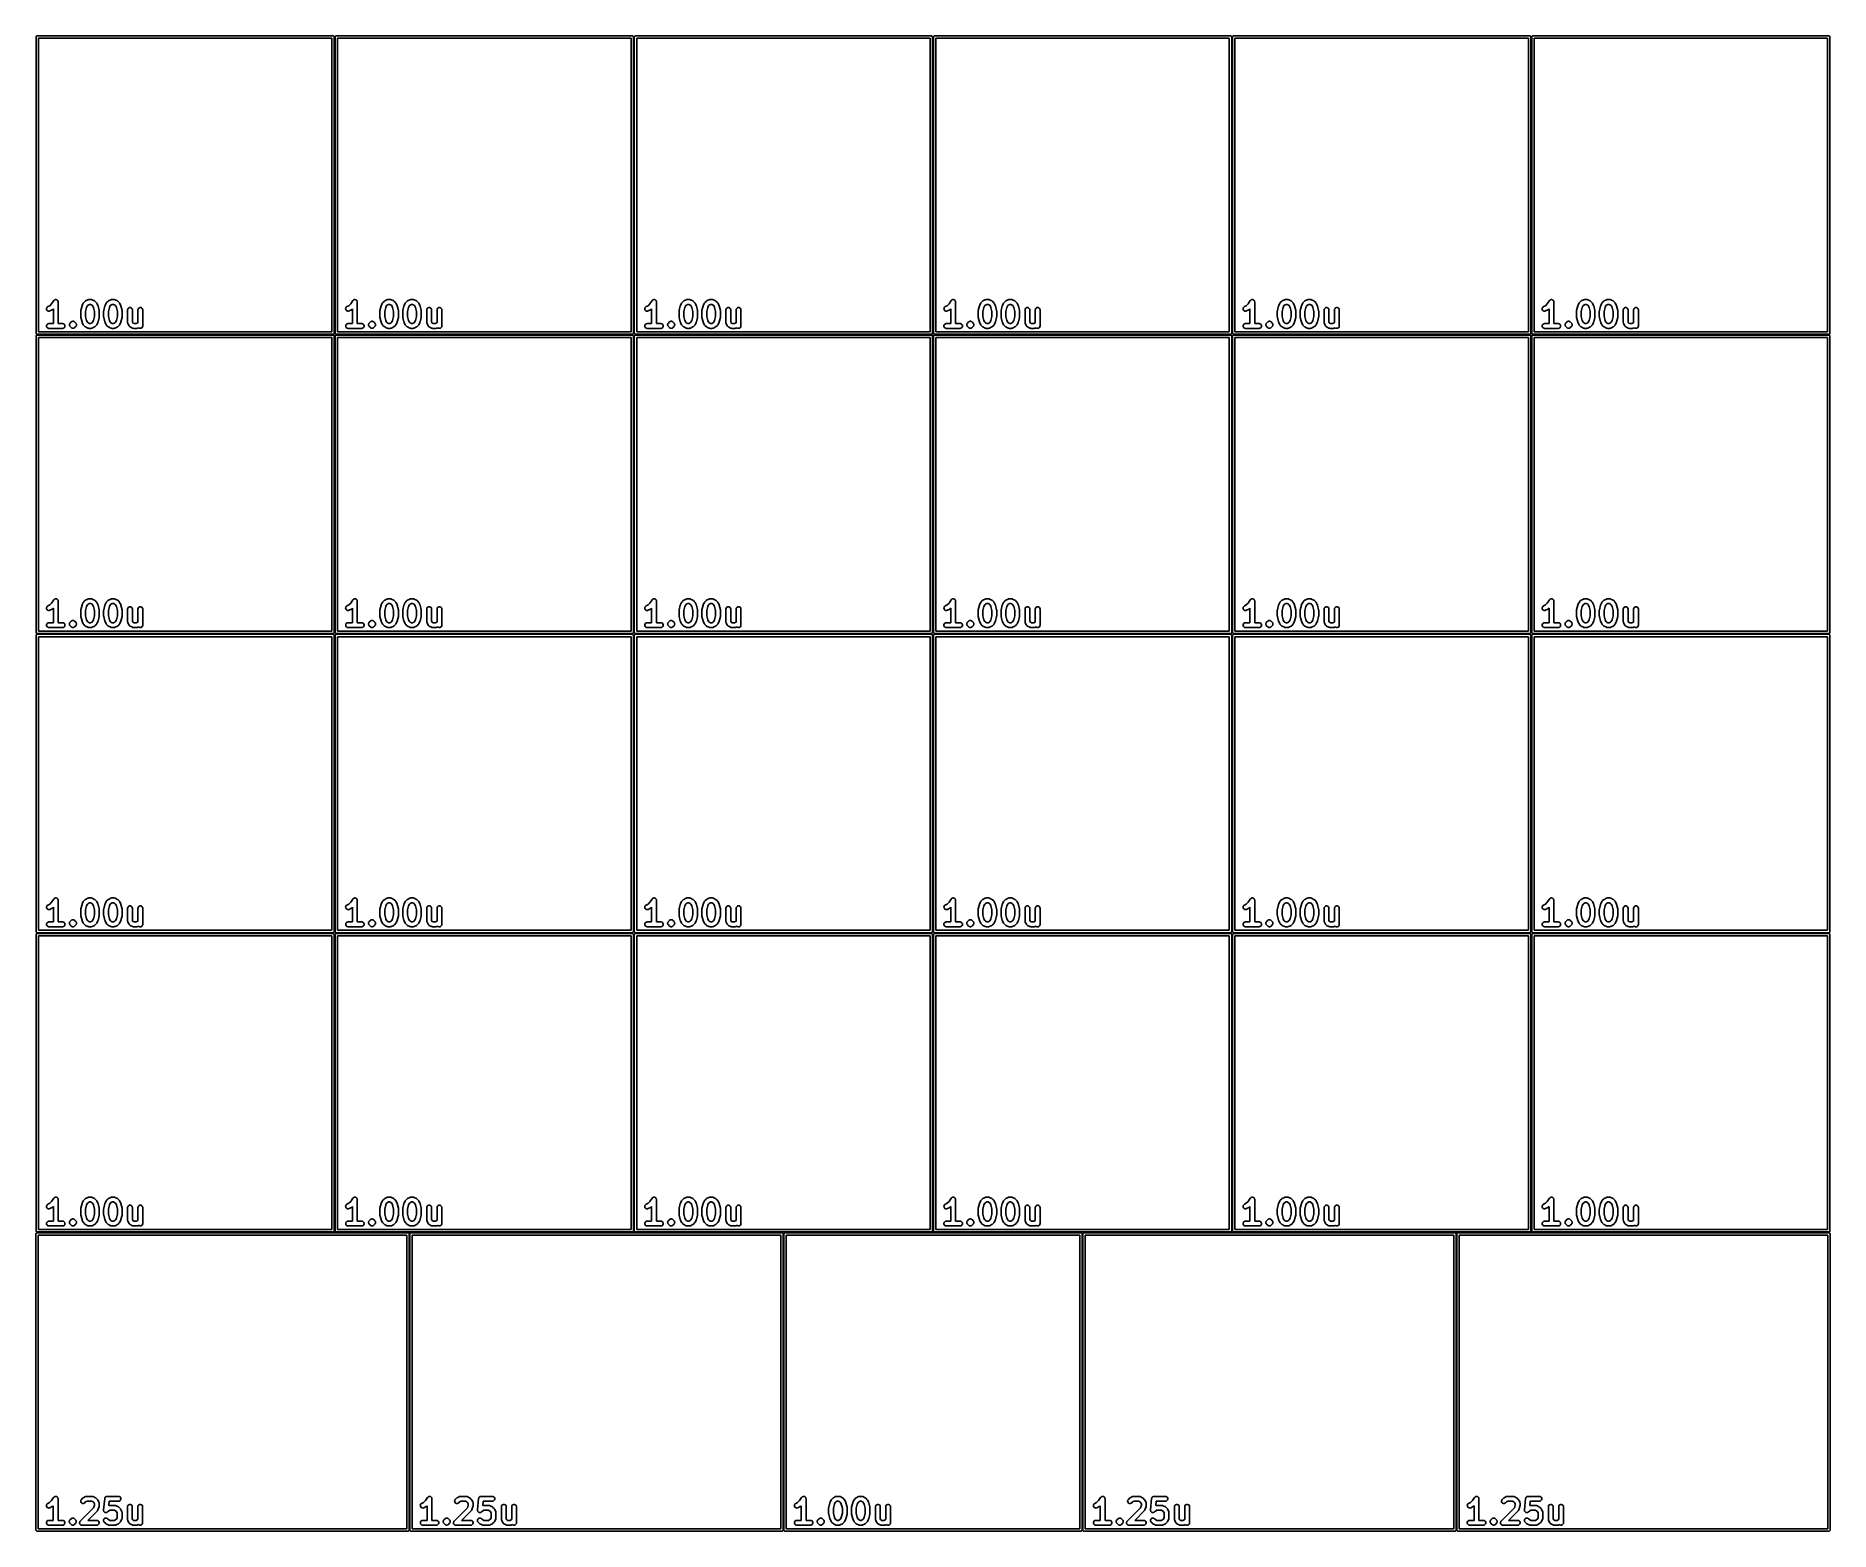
# Model space of a CAD drawing. Extents: x 41 to 154, y -135 to -41.
import ezdxf

# ---------------------------------------------------------------- set-up
doc = ezdxf.new("R2010")
doc.units = 0
doc.header["$MEASUREMENT"] = 0
doc.layers.add('BLACK', color=7, linetype='CONTINUOUS')

msp = doc.modelspace()

# ---------------------------------------------------------------- linework, layer by layer
at = {"layer": 'Black'}
for p, q in [((40.5258, -40.602), (40.527, -40.5954)), ((40.5258, -59.398), (40.5258, -40.602)), ((40.527, -40.5888), (40.5292, -40.5825)), ((40.527, -40.5954), (40.527, -40.5888)), ((40.5292, -40.5825), (40.5304, -40.5759)), ((40.5304, -40.5759), (40.5337, -40.5702)), ((40.5337, -40.5702), (40.536, -40.5639)), ((40.536, -40.5639), (40.5403, -40.5588)), ((40.5403, -40.5588), (40.5436, -40.553)), ((40.5436, -40.553), (40.5487, -40.5487)), ((40.5487, -40.5487), (40.553, -40.5436)), ((40.553, -40.5436), (40.5588, -40.5403)), ((40.5588, -40.5403), (40.5639, -40.536)), ((40.5639, -40.536), (40.5702, -40.5337)), ((40.5702, -40.5337), (40.5759, -40.5304)), ((40.5759, -40.5304), (40.5825, -40.5292)), ((40.5825, -40.5292), (40.5888, -40.527)), ((40.5888, -40.527), (40.5954, -40.527)), ((40.5954, -40.527), (40.602, -40.5258)), ((40.602, -40.5258), (59.398, -40.5258)), ((40.6782, -40.6782), (40.6782, -59.3218)), ((59.3218, -40.6782), (40.6782, -40.6782)), ((59.3218, -59.3218), (59.3218, -40.6782)), ((59.398, -40.5258), (59.4046, -40.527)), ((59.4046, -40.527), (59.4112, -40.527)), ((59.4112, -40.527), (59.4175, -40.5292)), ((59.4175, -40.5292), (59.4241, -40.5304)), ((59.4241, -40.5304), (59.4298, -40.5337)), ((59.4298, -40.5337), (59.4361, -40.536)), ((59.4361, -40.536), (59.4412, -40.5403)), ((59.4412, -40.5403), (59.447, -40.5436)), ((59.447, -40.5436), (59.4513, -40.5487)), ((59.4513, -40.5487), (59.4564, -40.553)), ((59.4564, -40.553), (59.4597, -40.5588)), ((59.4597, -40.5588), (59.464, -40.5639)), ((59.464, -40.5639), (59.4663, -40.5702)), ((59.4663, -40.5702), (59.4696, -40.5759)), ((59.4696, -40.5759), (59.4708, -40.5825)), ((59.4708, -40.5825), (59.473, -40.5888)), ((59.473, -40.5888), (59.473, -40.5954)), ((59.473, -40.5954), (59.4742, -40.602)), ((59.4742, -40.602), (59.4742, -59.398)), ((59.5258, -40.602), (59.527, -40.5954)), ((59.5258, -59.398), (59.5258, -40.602)), ((59.527, -40.5888), (59.5292, -40.5825)), ((59.527, -40.5954), (59.527, -40.5888)), ((59.5292, -40.5825), (59.5304, -40.5759)), ((59.5304, -40.5759), (59.5337, -40.5702)), ((59.5337, -40.5702), (59.536, -40.5639)), ((59.536, -40.5639), (59.5403, -40.5588)), ((59.5403, -40.5588), (59.5436, -40.553)), ((59.5436, -40.553), (59.5487, -40.5487)), ((59.5487, -40.5487), (59.553, -40.5436)), ((59.553, -40.5436), (59.5588, -40.5403)), ((59.5588, -40.5403), (59.5639, -40.536)), ((59.5639, -40.536), (59.5702, -40.5337)), ((59.5702, -40.5337), (59.5759, -40.5304)), ((59.5759, -40.5304), (59.5825, -40.5292)), ((59.5825, -40.5292), (59.5888, -40.527)), ((59.5888, -40.527), (59.5954, -40.527)), ((59.5954, -40.527), (59.602, -40.5258)), ((59.602, -40.5258), (78.398, -40.5258)), ((59.6782, -40.6782), (59.6782, -59.3218)), ((78.3218, -40.6782), (59.6782, -40.6782)), ((78.3218, -59.3218), (78.3218, -40.6782)), ((78.398, -40.5258), (78.4046, -40.527)), ((78.4046, -40.527), (78.4112, -40.527)), ((78.4112, -40.527), (78.4175, -40.5292)), ((78.4175, -40.5292), (78.4241, -40.5304)), ((78.4241, -40.5304), (78.4298, -40.5337)), ((78.4298, -40.5337), (78.4361, -40.536)), ((78.4361, -40.536), (78.4412, -40.5403)), ((78.4412, -40.5403), (78.447, -40.5436)), ((78.447, -40.5436), (78.4513, -40.5487)), ((78.4513, -40.5487), (78.4564, -40.553)), ((78.4564, -40.553), (78.4597, -40.5588)), ((78.4597, -40.5588), (78.464, -40.5639)), ((78.464, -40.5639), (78.4663, -40.5702)), ((78.4663, -40.5702), (78.4696, -40.5759)), ((78.4696, -40.5759), (78.4708, -40.5825)), ((78.4708, -40.5825), (78.473, -40.5888)), ((78.473, -40.5888), (78.473, -40.5954)), ((78.473, -40.5954), (78.4742, -40.602)), ((78.4742, -40.602), (78.4742, -59.398)), ((78.5258, -40.602), (78.527, -40.5954)), ((78.5258, -59.398), (78.5258, -40.602)), ((78.527, -40.5888), (78.5292, -40.5825)), ((78.527, -40.5954), (78.527, -40.5888)), ((78.5292, -40.5825), (78.5304, -40.5759)), ((78.5304, -40.5759), (78.5337, -40.5702)), ((78.5337, -40.5702), (78.536, -40.5639)), ((78.536, -40.5639), (78.5403, -40.5588)), ((78.5403, -40.5588), (78.5436, -40.553)), ((78.5436, -40.553), (78.5487, -40.5487)), ((78.5487, -40.5487), (78.553, -40.5436)), ((78.553, -40.5436), (78.5588, -40.5403)), ((78.5588, -40.5403), (78.5639, -40.536)), ((78.5639, -40.536), (78.5702, -40.5337)), ((78.5702, -40.5337), (78.5759, -40.5304)), ((78.5759, -40.5304), (78.5825, -40.5292)), ((78.5825, -40.5292), (78.5888, -40.527)), ((78.5888, -40.527), (78.5954, -40.527)), ((78.5954, -40.527), (78.602, -40.5258)), ((78.602, -40.5258), (97.398, -40.5258)), ((78.6782, -40.6782), (78.6782, -59.3218)), ((97.3218, -40.6782), (78.6782, -40.6782)), ((97.3218, -59.3218), (97.3218, -40.6782)), ((97.398, -40.5258), (97.4046, -40.527)), ((97.4046, -40.527), (97.4112, -40.527)), ((97.4112, -40.527), (97.4175, -40.5292)), ((97.4175, -40.5292), (97.4241, -40.5304)), ((97.4241, -40.5304), (97.4298, -40.5337)), ((97.4298, -40.5337), (97.4361, -40.536)), ((97.4361, -40.536), (97.4412, -40.5403)), ((97.4412, -40.5403), (97.447, -40.5436)), ((97.447, -40.5436), (97.4513, -40.5487)), ((97.4513, -40.5487), (97.4564, -40.553)), ((97.4564, -40.553), (97.4597, -40.5588)), ((97.4597, -40.5588), (97.464, -40.5639)), ((97.464, -40.5639), (97.4663, -40.5702)), ((97.4663, -40.5702), (97.4696, -40.5759)), ((97.4696, -40.5759), (97.4708, -40.5825)), ((97.4708, -40.5825), (97.473, -40.5888)), ((97.473, -40.5888), (97.473, -40.5954)), ((97.473, -40.5954), (97.4742, -40.602)), ((97.4742, -40.602), (97.4742, -59.398)), ((97.5258, -40.602), (97.527, -40.5954)), ((97.5258, -59.398), (97.5258, -40.602)), ((97.527, -40.5888), (97.5292, -40.5825)), ((97.527, -40.5954), (97.527, -40.5888)), ((97.5292, -40.5825), (97.5304, -40.5759)), ((97.5304, -40.5759), (97.5337, -40.5702)), ((97.5337, -40.5702), (97.536, -40.5639)), ((97.536, -40.5639), (97.5403, -40.5588)), ((97.5403, -40.5588), (97.5436, -40.553)), ((97.5436, -40.553), (97.5487, -40.5487)), ((97.5487, -40.5487), (97.553, -40.5436)), ((97.553, -40.5436), (97.5588, -40.5403)), ((97.5588, -40.5403), (97.5639, -40.536)), ((97.5639, -40.536), (97.5702, -40.5337)), ((97.5702, -40.5337), (97.5759, -40.5304)), ((97.5759, -40.5304), (97.5825, -40.5292)), ((97.5825, -40.5292), (97.5888, -40.527)), ((97.5888, -40.527), (97.5954, -40.527)), ((97.5954, -40.527), (97.602, -40.5258)), ((97.602, -40.5258), (116.398, -40.5258)), ((97.6782, -40.6782), (97.6782, -59.3218)), ((116.322, -40.6782), (97.6782, -40.6782)), ((116.322, -59.3218), (116.322, -40.6782)), ((116.398, -40.5258), (116.405, -40.527)), ((116.405, -40.527), (116.411, -40.527)), ((116.411, -40.527), (116.417, -40.5292)), ((116.417, -40.5292), (116.424, -40.5304)), ((116.424, -40.5304), (116.43, -40.5337)), ((116.43, -40.5337), (116.436, -40.536)), ((116.436, -40.536), (116.441, -40.5403)), ((116.441, -40.5403), (116.447, -40.5436)), ((116.447, -40.5436), (116.451, -40.5487)), ((116.451, -40.5487), (116.456, -40.553)), ((116.456, -40.553), (116.46, -40.5588)), ((116.46, -40.5588), (116.464, -40.5639)), ((116.464, -40.5639), (116.466, -40.5702)), ((116.466, -40.5702), (116.47, -40.5759)), ((116.47, -40.5759), (116.471, -40.5825)), ((116.471, -40.5825), (116.473, -40.5888)), ((116.473, -40.5888), (116.473, -40.5954)), ((116.473, -40.5954), (116.474, -40.602)), ((116.474, -40.602), (116.474, -59.398)), ((116.526, -40.602), (116.527, -40.5954)), ((116.526, -59.398), (116.526, -40.602)), ((116.527, -40.5888), (116.529, -40.5825)), ((116.527, -40.5954), (116.527, -40.5888)), ((116.529, -40.5825), (116.53, -40.5759)), ((116.53, -40.5759), (116.534, -40.5702)), ((116.534, -40.5702), (116.536, -40.5639)), ((116.536, -40.5639), (116.54, -40.5588)), ((116.54, -40.5588), (116.544, -40.553)), ((116.544, -40.553), (116.549, -40.5487)), ((116.549, -40.5487), (116.553, -40.5436)), ((116.553, -40.5436), (116.559, -40.5403)), ((116.559, -40.5403), (116.564, -40.536)), ((116.564, -40.536), (116.57, -40.5337)), ((116.57, -40.5337), (116.576, -40.5304)), ((116.576, -40.5304), (116.583, -40.5292)), ((116.583, -40.5292), (116.589, -40.527)), ((116.589, -40.527), (116.595, -40.527)), ((116.595, -40.527), (116.602, -40.5258)), ((116.602, -40.5258), (135.398, -40.5258)), ((116.678, -40.6782), (116.678, -59.3218)), ((135.322, -40.6782), (116.678, -40.6782)), ((135.322, -59.3218), (135.322, -40.6782)), ((135.398, -40.5258), (135.405, -40.527)), ((135.405, -40.527), (135.411, -40.527)), ((135.411, -40.527), (135.417, -40.5292)), ((135.417, -40.5292), (135.424, -40.5304)), ((135.424, -40.5304), (135.43, -40.5337)), ((135.43, -40.5337), (135.436, -40.536)), ((135.436, -40.536), (135.441, -40.5403)), ((135.441, -40.5403), (135.447, -40.5436)), ((135.447, -40.5436), (135.451, -40.5487)), ((135.451, -40.5487), (135.456, -40.553)), ((135.456, -40.553), (135.46, -40.5588)), ((135.46, -40.5588), (135.464, -40.5639)), ((135.464, -40.5639), (135.466, -40.5702)), ((135.466, -40.5702), (135.47, -40.5759)), ((135.47, -40.5759), (135.471, -40.5825)), ((135.471, -40.5825), (135.473, -40.5888)), ((135.473, -40.5888), (135.473, -40.5954)), ((135.473, -40.5954), (135.474, -40.602)), ((135.474, -40.602), (135.474, -59.398)), ((135.526, -40.602), (135.527, -40.5954)), ((135.526, -59.398), (135.526, -40.602)), ((135.527, -40.5888), (135.529, -40.5825)), ((135.527, -40.5954), (135.527, -40.5888)), ((135.529, -40.5825), (135.53, -40.5759)), ((135.53, -40.5759), (135.534, -40.5702)), ((135.534, -40.5702), (135.536, -40.5639)), ((135.536, -40.5639), (135.54, -40.5588)), ((135.54, -40.5588), (135.544, -40.553)), ((135.544, -40.553), (135.549, -40.5487)), ((135.549, -40.5487), (135.553, -40.5436)), ((135.553, -40.5436), (135.559, -40.5403)), ((135.559, -40.5403), (135.564, -40.536)), ((135.564, -40.536), (135.57, -40.5337)), ((135.57, -40.5337), (135.576, -40.5304)), ((135.576, -40.5304), (135.583, -40.5292)), ((135.583, -40.5292), (135.589, -40.527)), ((135.589, -40.527), (135.595, -40.527)), ((135.595, -40.527), (135.602, -40.5258)), ((135.602, -40.5258), (154.398, -40.5258)), ((135.678, -40.6782), (135.678, -59.3218)), ((154.322, -40.6782), (135.678, -40.6782)), ((154.322, -59.3218), (154.322, -40.6782)), ((154.398, -40.5258), (154.405, -40.527)), ((154.405, -40.527), (154.411, -40.527)), ((154.411, -40.527), (154.417, -40.5292)), ((154.417, -40.5292), (154.424, -40.5304)), ((154.424, -40.5304), (154.43, -40.5337)), ((154.43, -40.5337), (154.436, -40.536)), ((154.436, -40.536), (154.441, -40.5403)), ((154.441, -40.5403), (154.447, -40.5436)), ((154.447, -40.5436), (154.451, -40.5487)), ((154.451, -40.5487), (154.456, -40.553)), ((154.456, -40.553), (154.46, -40.5588)), ((154.46, -40.5588), (154.464, -40.5639)), ((154.464, -40.5639), (154.466, -40.5702)), ((154.466, -40.5702), (154.47, -40.5759)), ((154.47, -40.5759), (154.471, -40.5825)), ((154.471, -40.5825), (154.473, -40.5888)), ((154.473, -40.5888), (154.473, -40.5954)), ((154.473, -40.5954), (154.474, -40.602)), ((154.474, -40.602), (154.474, -59.398)), ((41.1937, -57.8467), (41.206, -57.7952)), ((41.1998, -57.8993), (41.1937, -57.8467)), ((41.2235, -57.9466), (41.1998, -57.8993)), ((41.206, -57.7952), (41.2352, -57.7511)), ((41.2619, -57.983), (41.2235, -57.9466)), ((41.2352, -57.7511), (41.2777, -57.7195)), ((41.3104, -58.0041), (41.2619, -57.983)), ((41.2777, -57.7195), (41.4007, -57.658)), ((41.3633, -58.0073), (41.3104, -58.0041)), ((41.414, -57.9922), (41.3633, -58.0073)), ((41.4007, -57.658), (41.5177, -57.541)), ((41.5592, -57.9196), (41.414, -57.9922)), ((41.5177, -57.541), (41.6545, -57.3359)), ((41.5788, -57.905), (41.5592, -57.9196)), ((41.5988, -57.891), (41.5788, -57.905)), ((41.6289, -57.8609), (41.5988, -57.891)), ((41.6289, -58.792), (41.6289, -57.8609)), ((41.6545, -57.3359), (41.6603, -57.3298)), ((41.6603, -57.3298), (41.6645, -57.3225)), ((41.6645, -57.3225), (41.6785, -57.3108)), ((41.6785, -57.3108), (41.691, -57.2976)), ((41.691, -57.2976), (41.6986, -57.2939)), ((41.6986, -57.2939), (41.7051, -57.2884)), ((41.7051, -57.2884), (41.7222, -57.2822)), ((41.7222, -57.2822), (41.7385, -57.2742)), ((41.7385, -57.2742), (41.7469, -57.2732)), ((41.7469, -57.2732), (41.7548, -57.2703)), ((41.7548, -57.2703), (41.773, -57.2703)), ((41.773, -57.2703), (41.7911, -57.2683)), ((41.7911, -57.2683), (41.7993, -57.2703)), ((41.7993, -57.2703), (41.8077, -57.2703)), ((41.8077, -57.2703), (41.8248, -57.2766)), ((41.8248, -57.2766), (41.8425, -57.2809)), ((41.8425, -57.2809), (41.8496, -57.2856)), ((41.8496, -57.2856), (41.8575, -57.2884)), ((41.8575, -57.2884), (41.8714, -57.3001)), ((41.8714, -57.3001), (41.8866, -57.3102)), ((41.8866, -57.3102), (41.8916, -57.317)), ((41.8916, -57.317), (41.898, -57.3225)), ((41.898, -57.3225), (41.9071, -57.3382)), ((41.9071, -57.3382), (41.9179, -57.3529)), ((41.9179, -57.3529), (41.9203, -57.361)), ((41.9203, -57.361), (41.9245, -57.3683)), ((41.9245, -57.3683), (41.9277, -57.3862)), ((41.9277, -57.3862), (41.9328, -57.4037)), ((41.9328, -57.4037), (41.9322, -57.4121)), ((41.9322, -57.4121), (41.9337, -57.4204)), ((41.9337, -57.4204), (41.9337, -58.792)), ((43.3706, -58.001), (43.3738, -57.9826)), ((43.3706, -58.3639), (43.3706, -58.001)), ((43.3738, -57.9826), (43.3751, -57.964)), ((43.3751, -57.964), (43.4477, -57.6738)), ((43.4477, -57.6738), (43.4545, -57.6585)), ((43.4545, -57.6585), (43.4593, -57.6426)), ((43.4593, -57.6426), (43.5318, -57.4974)), ((43.5318, -57.4974), (43.5464, -57.4778)), ((43.5464, -57.4778), (43.5604, -57.4578)), ((43.5604, -57.4578), (43.633, -57.3852)), ((43.633, -57.3852), (43.6529, -57.3712)), ((43.6529, -57.3712), (43.6726, -57.3567)), ((43.6726, -57.3567), (43.8177, -57.2841)), ((43.7394, -57.7639), (43.6754, -58.0198)), ((43.6754, -58.0198), (43.6754, -58.3451)), ((43.7934, -57.6558), (43.7394, -57.7639)), ((43.831, -57.6183), (43.7934, -57.6558)), ((43.8177, -57.2841), (43.8261, -57.2816)), ((43.8261, -57.2816), (43.8337, -57.2772)), ((43.9218, -57.5728), (43.831, -57.6183)), ((43.8337, -57.2772), (43.8513, -57.2741)), ((43.8513, -57.2741), (43.8684, -57.269)), ((43.8684, -57.269), (43.8772, -57.2696)), ((43.8772, -57.2696), (43.8859, -57.268)), ((43.8859, -57.268), (44.031, -57.268)), ((43.995, -57.5728), (43.9218, -57.5728)), ((44.0859, -57.6183), (43.995, -57.5728)), ((44.031, -57.268), (44.0397, -57.2696)), ((44.0397, -57.2696), (44.0484, -57.269)), ((44.0484, -57.269), (44.0655, -57.2741)), ((44.0655, -57.2741), (44.0831, -57.2772)), ((44.0831, -57.2772), (44.0907, -57.2816)), ((44.1235, -57.6558), (44.0859, -57.6183)), ((44.0907, -57.2816), (44.0992, -57.2841)), ((44.0992, -57.2841), (44.2443, -57.3567)), ((44.1775, -57.7639), (44.1235, -57.6558)), ((44.2415, -58.0198), (44.1775, -57.7639)), ((44.2415, -58.3451), (44.2415, -58.0198)), ((44.2443, -57.3567), (44.2639, -57.3712)), ((44.2639, -57.3712), (44.2839, -57.3852)), ((44.2839, -57.3852), (44.3565, -57.4578)), ((44.3565, -57.4578), (44.3705, -57.4778)), ((44.3705, -57.4778), (44.385, -57.4974)), ((44.385, -57.4974), (44.4576, -57.6426)), ((44.4576, -57.6426), (44.4623, -57.6585)), ((44.4623, -57.6585), (44.4691, -57.6738)), ((44.4691, -57.6738), (44.5417, -57.964)), ((44.5417, -57.964), (44.543, -57.9826)), ((44.543, -57.9826), (44.5463, -58.001)), ((44.5463, -58.001), (44.5463, -58.3639)), ((44.822, -58.001), (44.8253, -57.9826)), ((44.822, -58.3639), (44.822, -58.001)), ((44.8253, -57.9826), (44.8266, -57.964)), ((44.8266, -57.964), (44.8991, -57.6738)), ((44.8991, -57.6738), (44.9059, -57.6585)), ((44.9059, -57.6585), (44.9107, -57.6426)), ((44.9107, -57.6426), (44.9833, -57.4974)), ((44.9833, -57.4974), (44.9978, -57.4778)), ((44.9978, -57.4778), (45.0118, -57.4578)), ((45.0118, -57.4578), (45.0844, -57.3852)), ((45.0844, -57.3852), (45.1044, -57.3712)), ((45.1044, -57.3712), (45.124, -57.3567)), ((45.124, -57.3567), (45.2691, -57.2841)), ((45.1908, -57.7639), (45.1268, -58.0198)), ((45.1268, -58.0198), (45.1268, -58.3451)), ((45.2448, -57.6558), (45.1908, -57.7639)), ((45.2824, -57.6183), (45.2448, -57.6558)), ((45.2691, -57.2841), (45.2776, -57.2816)), ((45.2776, -57.2816), (45.2852, -57.2772)), ((45.3733, -57.5728), (45.2824, -57.6183)), ((45.2852, -57.2772), (45.3027, -57.2741)), ((45.3027, -57.2741), (45.3199, -57.269)), ((45.3199, -57.269), (45.3286, -57.2696)), ((45.3286, -57.2696), (45.3373, -57.268)), ((45.3373, -57.268), (45.4824, -57.268)), ((45.4465, -57.5728), (45.3733, -57.5728)), ((45.5373, -57.6183), (45.4465, -57.5728)), ((45.4824, -57.268), (45.4911, -57.2696)), ((45.4911, -57.2696), (45.4999, -57.269)), ((45.4999, -57.269), (45.517, -57.2741)), ((45.517, -57.2741), (45.5346, -57.2772)), ((45.5346, -57.2772), (45.5422, -57.2816)), ((45.5749, -57.6558), (45.5373, -57.6183)), ((45.5422, -57.2816), (45.5506, -57.2841)), ((45.5506, -57.2841), (45.6957, -57.3567)), ((45.6289, -57.7639), (45.5749, -57.6558)), ((45.6929, -58.0198), (45.6289, -57.7639)), ((45.6929, -58.3451), (45.6929, -58.0198)), ((45.6957, -57.3567), (45.7153, -57.3712)), ((45.7153, -57.3712), (45.7353, -57.3852)), ((45.7353, -57.3852), (45.8079, -57.4578)), ((45.8079, -57.4578), (45.8219, -57.4778)), ((45.8219, -57.4778), (45.8365, -57.4974)), ((45.8365, -57.4974), (45.909, -57.6426)), ((45.909, -57.6426), (45.9138, -57.6585)), ((45.9138, -57.6585), (45.9206, -57.6738)), ((45.9206, -57.6738), (45.9931, -57.964)), ((45.9931, -57.964), (45.9944, -57.9826)), ((45.9944, -57.9826), (45.9977, -58.001)), ((45.9977, -58.001), (45.9977, -58.3639)), ((46.346, -57.9284), (46.3552, -57.8763)), ((46.346, -58.7267), (46.346, -57.9284)), ((46.3552, -57.8763), (46.3817, -57.8305)), ((46.3817, -57.8305), (46.4222, -57.7964)), ((46.4222, -57.7964), (46.472, -57.7783)), ((46.472, -57.7783), (46.5249, -57.7783)), ((46.5249, -57.7783), (46.5746, -57.7964)), ((46.5746, -57.7964), (46.6152, -57.8305)), ((46.6152, -57.8305), (46.6416, -57.8763)), ((46.6416, -57.8763), (46.6508, -57.9284)), ((46.6508, -57.9284), (46.6508, -58.6907)), ((46.9992, -57.9284), (47.0084, -57.8763)), ((46.9992, -58.7362), (46.9992, -57.9284)), ((47.0084, -57.8763), (47.0348, -57.8305)), ((47.0348, -57.8305), (47.0754, -57.7964)), ((47.0754, -57.7964), (47.1251, -57.7783)), ((47.1251, -57.7783), (47.178, -57.7783)), ((47.178, -57.7783), (47.2278, -57.7964)), ((47.2278, -57.7964), (47.2683, -57.8305)), ((47.2683, -57.8305), (47.2948, -57.8763)), ((47.2948, -57.8763), (47.304, -57.9284)), ((47.304, -57.9284), (47.304, -58.9444)), ((60.1937, -57.8467), (60.206, -57.7952)), ((60.1998, -57.8993), (60.1937, -57.8467)), ((60.2235, -57.9466), (60.1998, -57.8993)), ((60.206, -57.7952), (60.2352, -57.7511)), ((60.2619, -57.983), (60.2235, -57.9466)), ((60.2352, -57.7511), (60.2777, -57.7195)), ((60.3104, -58.0041), (60.2619, -57.983)), ((60.2777, -57.7195), (60.4007, -57.658)), ((60.3633, -58.0073), (60.3104, -58.0041)), ((60.414, -57.9922), (60.3633, -58.0073)), ((60.4007, -57.658), (60.5177, -57.541)), ((60.5592, -57.9196), (60.414, -57.9922)), ((60.5177, -57.541), (60.6545, -57.3359)), ((60.5788, -57.905), (60.5592, -57.9196)), ((60.5988, -57.891), (60.5788, -57.905)), ((60.6289, -57.8609), (60.5988, -57.891)), ((60.6289, -58.792), (60.6289, -57.8609)), ((60.6545, -57.3359), (60.6603, -57.3298)), ((60.6603, -57.3298), (60.6645, -57.3225)), ((60.6645, -57.3225), (60.6785, -57.3108)), ((60.6785, -57.3108), (60.691, -57.2976)), ((60.691, -57.2976), (60.6986, -57.2939)), ((60.6986, -57.2939), (60.7051, -57.2884)), ((60.7051, -57.2884), (60.7222, -57.2822)), ((60.7222, -57.2822), (60.7385, -57.2742)), ((60.7385, -57.2742), (60.7469, -57.2732)), ((60.7469, -57.2732), (60.7548, -57.2703)), ((60.7548, -57.2703), (60.773, -57.2703)), ((60.773, -57.2703), (60.7911, -57.2683)), ((60.7911, -57.2683), (60.7993, -57.2703)), ((60.7993, -57.2703), (60.8077, -57.2703)), ((60.8077, -57.2703), (60.8248, -57.2766)), ((60.8248, -57.2766), (60.8425, -57.2809)), ((60.8425, -57.2809), (60.8496, -57.2856)), ((60.8496, -57.2856), (60.8575, -57.2884)), ((60.8575, -57.2884), (60.8714, -57.3001)), ((60.8714, -57.3001), (60.8866, -57.3102)), ((60.8866, -57.3102), (60.8916, -57.317)), ((60.8916, -57.317), (60.898, -57.3225)), ((60.898, -57.3225), (60.9071, -57.3382)), ((60.9071, -57.3382), (60.9179, -57.3529)), ((60.9179, -57.3529), (60.9203, -57.361)), ((60.9203, -57.361), (60.9245, -57.3683)), ((60.9245, -57.3683), (60.9277, -57.3862)), ((60.9277, -57.3862), (60.9328, -57.4037)), ((60.9328, -57.4037), (60.9322, -57.4121)), ((60.9322, -57.4121), (60.9337, -57.4204)), ((60.9337, -57.4204), (60.9337, -58.792)), ((62.3706, -58.001), (62.3738, -57.9826)), ((62.3706, -58.3639), (62.3706, -58.001)), ((62.3738, -57.9826), (62.3751, -57.964)), ((62.3751, -57.964), (62.4477, -57.6738)), ((62.4477, -57.6738), (62.4545, -57.6585)), ((62.4545, -57.6585), (62.4593, -57.6426)), ((62.4593, -57.6426), (62.5318, -57.4974)), ((62.5318, -57.4974), (62.5464, -57.4778)), ((62.5464, -57.4778), (62.5604, -57.4578)), ((62.5604, -57.4578), (62.633, -57.3852)), ((62.633, -57.3852), (62.6529, -57.3712)), ((62.6529, -57.3712), (62.6726, -57.3567)), ((62.6726, -57.3567), (62.8177, -57.2841)), ((62.7394, -57.7639), (62.6754, -58.0198)), ((62.6754, -58.0198), (62.6754, -58.3451)), ((62.7934, -57.6558), (62.7394, -57.7639)), ((62.831, -57.6183), (62.7934, -57.6558)), ((62.8177, -57.2841), (62.8261, -57.2816)), ((62.8261, -57.2816), (62.8337, -57.2772)), ((62.9218, -57.5728), (62.831, -57.6183)), ((62.8337, -57.2772), (62.8513, -57.2741)), ((62.8513, -57.2741), (62.8684, -57.269)), ((62.8684, -57.269), (62.8772, -57.2696)), ((62.8772, -57.2696), (62.8859, -57.268)), ((62.8859, -57.268), (63.031, -57.268)), ((62.995, -57.5728), (62.9218, -57.5728)), ((63.0859, -57.6183), (62.995, -57.5728)), ((63.031, -57.268), (63.0397, -57.2696)), ((63.0397, -57.2696), (63.0484, -57.269)), ((63.0484, -57.269), (63.0655, -57.2741)), ((63.0655, -57.2741), (63.0831, -57.2772)), ((63.0831, -57.2772), (63.0907, -57.2816)), ((63.1235, -57.6558), (63.0859, -57.6183)), ((63.0907, -57.2816), (63.0992, -57.2841)), ((63.0992, -57.2841), (63.2443, -57.3567)), ((63.1775, -57.7639), (63.1235, -57.6558)), ((63.2415, -58.0198), (63.1775, -57.7639)), ((63.2415, -58.3451), (63.2415, -58.0198)), ((63.2443, -57.3567), (63.2639, -57.3712)), ((63.2639, -57.3712), (63.2839, -57.3852)), ((63.2839, -57.3852), (63.3565, -57.4578)), ((63.3565, -57.4578), (63.3705, -57.4778)), ((63.3705, -57.4778), (63.385, -57.4974)), ((63.385, -57.4974), (63.4576, -57.6426)), ((63.4576, -57.6426), (63.4623, -57.6585)), ((63.4623, -57.6585), (63.4691, -57.6738)), ((63.4691, -57.6738), (63.5417, -57.964)), ((63.5417, -57.964), (63.543, -57.9826)), ((63.543, -57.9826), (63.5463, -58.001)), ((63.5463, -58.001), (63.5463, -58.3639)), ((63.822, -58.001), (63.8253, -57.9826)), ((63.822, -58.3639), (63.822, -58.001)), ((63.8253, -57.9826), (63.8266, -57.964)), ((63.8266, -57.964), (63.8991, -57.6738)), ((63.8991, -57.6738), (63.9059, -57.6585)), ((63.9059, -57.6585), (63.9107, -57.6426)), ((63.9107, -57.6426), (63.9833, -57.4974)), ((63.9833, -57.4974), (63.9978, -57.4778)), ((63.9978, -57.4778), (64.0118, -57.4578)), ((64.0118, -57.4578), (64.0844, -57.3852)), ((64.0844, -57.3852), (64.1044, -57.3712)), ((64.1044, -57.3712), (64.124, -57.3567)), ((64.124, -57.3567), (64.2691, -57.2841)), ((64.1908, -57.7639), (64.1268, -58.0198)), ((64.1268, -58.0198), (64.1268, -58.3451)), ((64.2448, -57.6558), (64.1908, -57.7639)), ((64.2824, -57.6183), (64.2448, -57.6558)), ((64.2691, -57.2841), (64.2776, -57.2816)), ((64.2776, -57.2816), (64.2852, -57.2772)), ((64.3733, -57.5728), (64.2824, -57.6183)), ((64.2852, -57.2772), (64.3027, -57.2741)), ((64.3027, -57.2741), (64.3199, -57.269)), ((64.3199, -57.269), (64.3286, -57.2696)), ((64.3286, -57.2696), (64.3373, -57.268)), ((64.3373, -57.268), (64.4824, -57.268)), ((64.4465, -57.5728), (64.3733, -57.5728)), ((64.5373, -57.6183), (64.4465, -57.5728)), ((64.4824, -57.268), (64.4911, -57.2696)), ((64.4911, -57.2696), (64.4999, -57.269)), ((64.4999, -57.269), (64.517, -57.2741)), ((64.517, -57.2741), (64.5346, -57.2772)), ((64.5346, -57.2772), (64.5422, -57.2816)), ((64.5749, -57.6558), (64.5373, -57.6183)), ((64.5422, -57.2816), (64.5506, -57.2841)), ((64.5506, -57.2841), (64.6957, -57.3567)), ((64.6289, -57.7639), (64.5749, -57.6558)), ((64.6929, -58.0198), (64.6289, -57.7639)), ((64.6929, -58.3451), (64.6929, -58.0198)), ((64.6957, -57.3567), (64.7153, -57.3712)), ((64.7153, -57.3712), (64.7353, -57.3852)), ((64.7353, -57.3852), (64.8079, -57.4578)), ((64.8079, -57.4578), (64.8219, -57.4778)), ((64.8219, -57.4778), (64.8365, -57.4974)), ((64.8365, -57.4974), (64.909, -57.6426)), ((64.909, -57.6426), (64.9138, -57.6585)), ((64.9138, -57.6585), (64.9206, -57.6738)), ((64.9206, -57.6738), (64.9931, -57.964)), ((64.9931, -57.964), (64.9944, -57.9826)), ((64.9944, -57.9826), (64.9977, -58.001)), ((64.9977, -58.001), (64.9977, -58.3639)), ((65.346, -57.9284), (65.3552, -57.8763)), ((65.346, -58.7267), (65.346, -57.9284)), ((65.3552, -57.8763), (65.3817, -57.8305)), ((65.3817, -57.8305), (65.4222, -57.7964)), ((65.4222, -57.7964), (65.472, -57.7783)), ((65.472, -57.7783), (65.5249, -57.7783)), ((65.5249, -57.7783), (65.5746, -57.7964)), ((65.5746, -57.7964), (65.6152, -57.8305)), ((65.6152, -57.8305), (65.6416, -57.8763)), ((65.6416, -57.8763), (65.6508, -57.9284)), ((65.6508, -57.9284), (65.6508, -58.6907)), ((65.9992, -57.9284), (66.0084, -57.8763)), ((65.9992, -58.7362), (65.9992, -57.9284)), ((66.0084, -57.8763), (66.0348, -57.8305)), ((66.0348, -57.8305), (66.0754, -57.7964)), ((66.0754, -57.7964), (66.1251, -57.7783)), ((66.1251, -57.7783), (66.178, -57.7783)), ((66.178, -57.7783), (66.2278, -57.7964)), ((66.2278, -57.7964), (66.2683, -57.8305)), ((66.2683, -57.8305), (66.2948, -57.8763)), ((66.2948, -57.8763), (66.304, -57.9284)), ((66.304, -57.9284), (66.304, -58.9444)), ((79.1937, -57.8467), (79.206, -57.7952)), ((79.1998, -57.8993), (79.1937, -57.8467)), ((79.2235, -57.9466), (79.1998, -57.8993)), ((79.206, -57.7952), (79.2352, -57.7511)), ((79.2619, -57.983), (79.2235, -57.9466)), ((79.2352, -57.7511), (79.2777, -57.7195)), ((79.3104, -58.0041), (79.2619, -57.983)), ((79.2777, -57.7195), (79.4007, -57.658)), ((79.3633, -58.0073), (79.3104, -58.0041)), ((79.414, -57.9922), (79.3633, -58.0073)), ((79.4007, -57.658), (79.5177, -57.541)), ((79.5592, -57.9196), (79.414, -57.9922)), ((79.5177, -57.541), (79.6545, -57.3359)), ((79.5788, -57.905), (79.5592, -57.9196)), ((79.5988, -57.891), (79.5788, -57.905)), ((79.6289, -57.8609), (79.5988, -57.891)), ((79.6289, -58.792), (79.6289, -57.8609)), ((79.6545, -57.3359), (79.6603, -57.3298)), ((79.6603, -57.3298), (79.6645, -57.3225)), ((79.6645, -57.3225), (79.6785, -57.3108)), ((79.6785, -57.3108), (79.691, -57.2976)), ((79.691, -57.2976), (79.6986, -57.2939)), ((79.6986, -57.2939), (79.7051, -57.2884)), ((79.7051, -57.2884), (79.7222, -57.2822)), ((79.7222, -57.2822), (79.7385, -57.2742)), ((79.7385, -57.2742), (79.7469, -57.2732)), ((79.7469, -57.2732), (79.7548, -57.2703)), ((79.7548, -57.2703), (79.773, -57.2703)), ((79.773, -57.2703), (79.7911, -57.2683)), ((79.7911, -57.2683), (79.7993, -57.2703)), ((79.7993, -57.2703), (79.8077, -57.2703)), ((79.8077, -57.2703), (79.8248, -57.2766)), ((79.8248, -57.2766), (79.8425, -57.2809)), ((79.8425, -57.2809), (79.8495, -57.2856)), ((79.8495, -57.2856), (79.8575, -57.2884)), ((79.8575, -57.2884), (79.8714, -57.3001)), ((79.8714, -57.3001), (79.8866, -57.3102)), ((79.8866, -57.3102), (79.8916, -57.317)), ((79.8916, -57.317), (79.898, -57.3225)), ((79.898, -57.3225), (79.9071, -57.3382)), ((79.9071, -57.3382), (79.9179, -57.3529)), ((79.9179, -57.3529), (79.9203, -57.361)), ((79.9203, -57.361), (79.9245, -57.3683)), ((79.9245, -57.3683), (79.9277, -57.3862)), ((79.9277, -57.3862), (79.9328, -57.4037)), ((79.9328, -57.4037), (79.9322, -57.4121)), ((79.9322, -57.4121), (79.9337, -57.4204)), ((79.9337, -57.4204), (79.9337, -58.792)), ((81.3706, -58.001), (81.3738, -57.9826)), ((81.3706, -58.3639), (81.3706, -58.001)), ((81.3738, -57.9826), (81.3751, -57.964)), ((81.3751, -57.964), (81.4477, -57.6738)), ((81.4477, -57.6738), (81.4545, -57.6585)), ((81.4545, -57.6585), (81.4593, -57.6426)), ((81.4593, -57.6426), (81.5318, -57.4974)), ((81.5318, -57.4974), (81.5464, -57.4778)), ((81.5464, -57.4778), (81.5604, -57.4578)), ((81.5604, -57.4578), (81.633, -57.3852)), ((81.633, -57.3852), (81.6529, -57.3712)), ((81.6529, -57.3712), (81.6726, -57.3567)), ((81.6726, -57.3567), (81.8177, -57.2841)), ((81.7394, -57.7639), (81.6754, -58.0198)), ((81.6754, -58.0198), (81.6754, -58.3451)), ((81.7934, -57.6558), (81.7394, -57.7639)), ((81.831, -57.6183), (81.7934, -57.6558)), ((81.8177, -57.2841), (81.8261, -57.2816)), ((81.8261, -57.2816), (81.8337, -57.2772)), ((81.9218, -57.5728), (81.831, -57.6183)), ((81.8337, -57.2772), (81.8513, -57.2741)), ((81.8513, -57.2741), (81.8684, -57.269)), ((81.8684, -57.269), (81.8772, -57.2696)), ((81.8772, -57.2696), (81.8859, -57.268)), ((81.8859, -57.268), (82.031, -57.268)), ((81.995, -57.5728), (81.9218, -57.5728)), ((82.0859, -57.6183), (81.995, -57.5728)), ((82.031, -57.268), (82.0397, -57.2696)), ((82.0397, -57.2696), (82.0484, -57.269)), ((82.0484, -57.269), (82.0655, -57.2741)), ((82.0655, -57.2741), (82.0831, -57.2772)), ((82.0831, -57.2772), (82.0907, -57.2816)), ((82.1235, -57.6558), (82.0859, -57.6183)), ((82.0907, -57.2816), (82.0992, -57.2841)), ((82.0992, -57.2841), (82.2443, -57.3567)), ((82.1775, -57.7639), (82.1235, -57.6558)), ((82.2415, -58.0198), (82.1775, -57.7639)), ((82.2415, -58.3451), (82.2415, -58.0198)), ((82.2443, -57.3567), (82.2639, -57.3712)), ((82.2639, -57.3712), (82.2839, -57.3852)), ((82.2839, -57.3852), (82.3565, -57.4578)), ((82.3565, -57.4578), (82.3705, -57.4778)), ((82.3705, -57.4778), (82.385, -57.4974)), ((82.385, -57.4974), (82.4576, -57.6426)), ((82.4576, -57.6426), (82.4623, -57.6585)), ((82.4623, -57.6585), (82.4691, -57.6738)), ((82.4691, -57.6738), (82.5417, -57.964)), ((82.5417, -57.964), (82.543, -57.9826)), ((82.543, -57.9826), (82.5463, -58.001)), ((82.5463, -58.001), (82.5463, -58.3639)), ((82.822, -58.001), (82.8253, -57.9826)), ((82.822, -58.3639), (82.822, -58.001)), ((82.8253, -57.9826), (82.8266, -57.964)), ((82.8266, -57.964), (82.8991, -57.6738)), ((82.8991, -57.6738), (82.9059, -57.6585)), ((82.9059, -57.6585), (82.9107, -57.6426)), ((82.9107, -57.6426), (82.9833, -57.4974)), ((82.9833, -57.4974), (82.9978, -57.4778)), ((82.9978, -57.4778), (83.0118, -57.4578)), ((83.0118, -57.4578), (83.0844, -57.3852)), ((83.0844, -57.3852), (83.1044, -57.3712)), ((83.1044, -57.3712), (83.124, -57.3567)), ((83.124, -57.3567), (83.2691, -57.2841)), ((83.1908, -57.7639), (83.1268, -58.0198)), ((83.1268, -58.0198), (83.1268, -58.3451)), ((83.2448, -57.6558), (83.1908, -57.7639)), ((83.2824, -57.6183), (83.2448, -57.6558)), ((83.2691, -57.2841), (83.2776, -57.2816)), ((83.2776, -57.2816), (83.2852, -57.2772)), ((83.3733, -57.5728), (83.2824, -57.6183)), ((83.2852, -57.2772), (83.3027, -57.2741)), ((83.3027, -57.2741), (83.3199, -57.269)), ((83.3199, -57.269), (83.3286, -57.2696)), ((83.3286, -57.2696), (83.3373, -57.268)), ((83.3373, -57.268), (83.4824, -57.268)), ((83.4465, -57.5728), (83.3733, -57.5728)), ((83.5373, -57.6183), (83.4465, -57.5728)), ((83.4824, -57.268), (83.4911, -57.2696)), ((83.4911, -57.2696), (83.4999, -57.269)), ((83.4999, -57.269), (83.517, -57.2741)), ((83.517, -57.2741), (83.5346, -57.2772)), ((83.5346, -57.2772), (83.5422, -57.2816)), ((83.5749, -57.6558), (83.5373, -57.6183)), ((83.5422, -57.2816), (83.5506, -57.2841)), ((83.5506, -57.2841), (83.6957, -57.3567)), ((83.6289, -57.7639), (83.5749, -57.6558)), ((83.6929, -58.0198), (83.6289, -57.7639)), ((83.6929, -58.3451), (83.6929, -58.0198)), ((83.6957, -57.3567), (83.7153, -57.3712)), ((83.7153, -57.3712), (83.7353, -57.3852)), ((83.7353, -57.3852), (83.8079, -57.4578)), ((83.8079, -57.4578), (83.8219, -57.4778)), ((83.8219, -57.4778), (83.8365, -57.4974)), ((83.8365, -57.4974), (83.909, -57.6426)), ((83.909, -57.6426), (83.9138, -57.6585)), ((83.9138, -57.6585), (83.9206, -57.6738)), ((83.9206, -57.6738), (83.9931, -57.964)), ((83.9931, -57.964), (83.9944, -57.9826)), ((83.9944, -57.9826), (83.9977, -58.001)), ((83.9977, -58.001), (83.9977, -58.3639)), ((84.346, -57.9284), (84.3552, -57.8763)), ((84.346, -58.7267), (84.346, -57.9284)), ((84.3552, -57.8763), (84.3817, -57.8305)), ((84.3817, -57.8305), (84.4222, -57.7964)), ((84.4222, -57.7964), (84.472, -57.7783)), ((84.472, -57.7783), (84.5249, -57.7783)), ((84.5249, -57.7783), (84.5746, -57.7964)), ((84.5746, -57.7964), (84.6152, -57.8305)), ((84.6152, -57.8305), (84.6416, -57.8763)), ((84.6416, -57.8763), (84.6508, -57.9284)), ((84.6508, -57.9284), (84.6508, -58.6907)), ((84.9992, -57.9284), (85.0084, -57.8763)), ((84.9992, -58.7362), (84.9992, -57.9284)), ((85.0084, -57.8763), (85.0348, -57.8305)), ((85.0348, -57.8305), (85.0754, -57.7964)), ((85.0754, -57.7964), (85.1251, -57.7783)), ((85.1251, -57.7783), (85.178, -57.7783)), ((85.178, -57.7783), (85.2278, -57.7964)), ((85.2278, -57.7964), (85.2683, -57.8305)), ((85.2683, -57.8305), (85.2948, -57.8763)), ((85.2948, -57.8763), (85.304, -57.9284)), ((85.304, -57.9284), (85.304, -58.9444)), ((98.1937, -57.8467), (98.206, -57.7952)), ((98.1998, -57.8993), (98.1937, -57.8467)), ((98.2235, -57.9466), (98.1998, -57.8993)), ((98.206, -57.7952), (98.2352, -57.7511)), ((98.2619, -57.983), (98.2235, -57.9466)), ((98.2352, -57.7511), (98.2777, -57.7195)), ((98.3104, -58.0041), (98.2619, -57.983)), ((98.2777, -57.7195), (98.4007, -57.658)), ((98.3633, -58.0073), (98.3104, -58.0041)), ((98.414, -57.9922), (98.3633, -58.0073)), ((98.4007, -57.658), (98.5177, -57.541)), ((98.5592, -57.9196), (98.414, -57.9922)), ((98.5177, -57.541), (98.6545, -57.3359)), ((98.5788, -57.905), (98.5592, -57.9196)), ((98.5988, -57.891), (98.5788, -57.905)), ((98.6289, -57.8609), (98.5988, -57.891)), ((98.6289, -58.792), (98.6289, -57.8609)), ((98.6545, -57.3359), (98.6603, -57.3298)), ((98.6603, -57.3298), (98.6645, -57.3225)), ((98.6645, -57.3225), (98.6785, -57.3108)), ((98.6785, -57.3108), (98.691, -57.2976)), ((98.691, -57.2976), (98.6986, -57.2939)), ((98.6986, -57.2939), (98.7051, -57.2884)), ((98.7051, -57.2884), (98.7222, -57.2822)), ((98.7222, -57.2822), (98.7385, -57.2742)), ((98.7385, -57.2742), (98.7469, -57.2732)), ((98.7469, -57.2732), (98.7548, -57.2703)), ((98.7548, -57.2703), (98.773, -57.2703)), ((98.773, -57.2703), (98.7911, -57.2683)), ((98.7911, -57.2683), (98.7993, -57.2703)), ((98.7993, -57.2703), (98.8077, -57.2703)), ((98.8077, -57.2703), (98.8248, -57.2766)), ((98.8248, -57.2766), (98.8425, -57.2809)), ((98.8425, -57.2809), (98.8495, -57.2856)), ((98.8495, -57.2856), (98.8575, -57.2884)), ((98.8575, -57.2884), (98.8714, -57.3001)), ((98.8714, -57.3001), (98.8866, -57.3102)), ((98.8866, -57.3102), (98.8916, -57.317)), ((98.8916, -57.317), (98.898, -57.3225)), ((98.898, -57.3225), (98.9071, -57.3382)), ((98.9071, -57.3382), (98.9179, -57.3529)), ((98.9179, -57.3529), (98.9203, -57.361)), ((98.9203, -57.361), (98.9245, -57.3683)), ((98.9245, -57.3683), (98.9277, -57.3862)), ((98.9277, -57.3862), (98.9328, -57.4037)), ((98.9328, -57.4037), (98.9322, -57.4121)), ((98.9322, -57.4121), (98.9337, -57.4204)), ((98.9337, -57.4204), (98.9337, -58.792)), ((100.371, -58.001), (100.374, -57.9826)), ((100.371, -58.3639), (100.371, -58.001)), ((100.374, -57.9826), (100.375, -57.964)), ((100.375, -57.964), (100.448, -57.6738)), ((100.448, -57.6738), (100.455, -57.6585)), ((100.455, -57.6585), (100.459, -57.6426)), ((100.459, -57.6426), (100.532, -57.4974)), ((100.532, -57.4974), (100.546, -57.4778)), ((100.546, -57.4778), (100.56, -57.4578)), ((100.56, -57.4578), (100.633, -57.3852)), ((100.633, -57.3852), (100.653, -57.3712)), ((100.653, -57.3712), (100.673, -57.3567)), ((100.673, -57.3567), (100.818, -57.2841)), ((100.739, -57.7639), (100.675, -58.0198)), ((100.675, -58.0198), (100.675, -58.3451)), ((100.793, -57.6558), (100.739, -57.7639)), ((100.831, -57.6183), (100.793, -57.6558)), ((100.818, -57.2841), (100.826, -57.2816)), ((100.826, -57.2816), (100.834, -57.2772)), ((100.922, -57.5728), (100.831, -57.6183)), ((100.834, -57.2772), (100.851, -57.2741)), ((100.851, -57.2741), (100.868, -57.269)), ((100.868, -57.269), (100.877, -57.2696)), ((100.877, -57.2696), (100.886, -57.268)), ((100.886, -57.268), (101.031, -57.268)), ((100.995, -57.5728), (100.922, -57.5728)), ((101.086, -57.6183), (100.995, -57.5728)), ((101.031, -57.268), (101.04, -57.2696)), ((101.04, -57.2696), (101.048, -57.269)), ((101.048, -57.269), (101.066, -57.2741)), ((101.066, -57.2741), (101.083, -57.2772)), ((101.083, -57.2772), (101.091, -57.2816)), ((101.123, -57.6558), (101.086, -57.6183)), ((101.091, -57.2816), (101.099, -57.2841)), ((101.099, -57.2841), (101.244, -57.3567)), ((101.177, -57.7639), (101.123, -57.6558)), ((101.241, -58.0198), (101.177, -57.7639)), ((101.241, -58.3451), (101.241, -58.0198)), ((101.244, -57.3567), (101.264, -57.3712)), ((101.264, -57.3712), (101.284, -57.3852)), ((101.284, -57.3852), (101.356, -57.4578)), ((101.356, -57.4578), (101.37, -57.4778)), ((101.37, -57.4778), (101.385, -57.4974)), ((101.385, -57.4974), (101.458, -57.6426)), ((101.458, -57.6426), (101.462, -57.6585)), ((101.462, -57.6585), (101.469, -57.6738)), ((101.469, -57.6738), (101.542, -57.964)), ((101.542, -57.964), (101.543, -57.9826)), ((101.543, -57.9826), (101.546, -58.001)), ((101.546, -58.001), (101.546, -58.3639)), ((101.822, -58.001), (101.825, -57.9826)), ((101.822, -58.3639), (101.822, -58.001)), ((101.825, -57.9826), (101.827, -57.964)), ((101.827, -57.964), (101.899, -57.6738)), ((101.899, -57.6738), (101.906, -57.6585)), ((101.906, -57.6585), (101.911, -57.6426)), ((101.911, -57.6426), (101.983, -57.4974)), ((101.983, -57.4974), (101.998, -57.4778)), ((101.998, -57.4778), (102.012, -57.4578)), ((102.012, -57.4578), (102.084, -57.3852)), ((102.084, -57.3852), (102.104, -57.3712)), ((102.104, -57.3712), (102.124, -57.3567)), ((102.124, -57.3567), (102.269, -57.2841)), ((102.191, -57.7639), (102.127, -58.0198)), ((102.127, -58.0198), (102.127, -58.3451)), ((102.245, -57.6558), (102.191, -57.7639)), ((102.282, -57.6183), (102.245, -57.6558)), ((102.269, -57.2841), (102.278, -57.2816)), ((102.278, -57.2816), (102.285, -57.2772)), ((102.373, -57.5728), (102.282, -57.6183)), ((102.285, -57.2772), (102.303, -57.2741)), ((102.303, -57.2741), (102.32, -57.269)), ((102.32, -57.269), (102.329, -57.2696)), ((102.329, -57.2696), (102.337, -57.268)), ((102.337, -57.268), (102.482, -57.268)), ((102.446, -57.5728), (102.373, -57.5728)), ((102.537, -57.6183), (102.446, -57.5728)), ((102.482, -57.268), (102.491, -57.2696)), ((102.491, -57.2696), (102.5, -57.269)), ((102.5, -57.269), (102.517, -57.2741)), ((102.517, -57.2741), (102.535, -57.2772)), ((102.535, -57.2772), (102.542, -57.2816)), ((102.575, -57.6558), (102.537, -57.6183)), ((102.542, -57.2816), (102.551, -57.2841)), ((102.551, -57.2841), (102.696, -57.3567)), ((102.629, -57.7639), (102.575, -57.6558)), ((102.693, -58.0198), (102.629, -57.7639)), ((102.693, -58.3451), (102.693, -58.0198)), ((102.696, -57.3567), (102.715, -57.3712)), ((102.715, -57.3712), (102.735, -57.3852)), ((102.735, -57.3852), (102.808, -57.4578)), ((102.808, -57.4578), (102.822, -57.4778)), ((102.822, -57.4778), (102.836, -57.4974)), ((102.836, -57.4974), (102.909, -57.6426)), ((102.909, -57.6426), (102.914, -57.6585)), ((102.914, -57.6585), (102.921, -57.6738)), ((102.921, -57.6738), (102.993, -57.964)), ((102.993, -57.964), (102.994, -57.9826)), ((102.994, -57.9826), (102.998, -58.001)), ((102.998, -58.001), (102.998, -58.3639)), ((103.346, -57.9284), (103.355, -57.8763)), ((103.346, -58.7267), (103.346, -57.9284)), ((103.355, -57.8763), (103.382, -57.8305)), ((103.382, -57.8305), (103.422, -57.7964)), ((103.422, -57.7964), (103.472, -57.7783)), ((103.472, -57.7783), (103.525, -57.7783)), ((103.525, -57.7783), (103.575, -57.7964)), ((103.575, -57.7964), (103.615, -57.8305)), ((103.615, -57.8305), (103.642, -57.8763)), ((103.642, -57.8763), (103.651, -57.9284)), ((103.651, -57.9284), (103.651, -58.6907)), ((103.999, -57.9284), (104.008, -57.8763)), ((103.999, -58.7362), (103.999, -57.9284)), ((104.008, -57.8763), (104.035, -57.8305)), ((104.035, -57.8305), (104.075, -57.7964)), ((104.075, -57.7964), (104.125, -57.7783)), ((104.125, -57.7783), (104.178, -57.7783)), ((104.178, -57.7783), (104.228, -57.7964)), ((104.228, -57.7964), (104.268, -57.8305)), ((104.268, -57.8305), (104.295, -57.8763)), ((104.295, -57.8763), (104.304, -57.9284)), ((104.304, -57.9284), (104.304, -58.9444)), ((117.194, -57.8467), (117.206, -57.7952)), ((117.2, -57.8993), (117.194, -57.8467)), ((117.223, -57.9466), (117.2, -57.8993)), ((117.206, -57.7952), (117.235, -57.7511)), ((117.262, -57.983), (117.223, -57.9466)), ((117.235, -57.7511), (117.278, -57.7195)), ((117.31, -58.0041), (117.262, -57.983)), ((117.278, -57.7195), (117.401, -57.658)), ((117.363, -58.0073), (117.31, -58.0041)), ((117.414, -57.9922), (117.363, -58.0073)), ((117.401, -57.658), (117.518, -57.541)), ((117.559, -57.9196), (117.414, -57.9922)), ((117.518, -57.541), (117.654, -57.3359)), ((117.579, -57.905), (117.559, -57.9196)), ((117.599, -57.891), (117.579, -57.905)), ((117.629, -57.8609), (117.599, -57.891)), ((117.629, -58.792), (117.629, -57.8609)), ((117.654, -57.3359), (117.66, -57.3298)), ((117.66, -57.3298), (117.665, -57.3225)), ((117.665, -57.3225), (117.678, -57.3108)), ((117.678, -57.3108), (117.691, -57.2976)), ((117.691, -57.2976), (117.699, -57.2939)), ((117.699, -57.2939), (117.705, -57.2884)), ((117.705, -57.2884), (117.722, -57.2822)), ((117.722, -57.2822), (117.738, -57.2742)), ((117.738, -57.2742), (117.747, -57.2732)), ((117.747, -57.2732), (117.755, -57.2703)), ((117.755, -57.2703), (117.773, -57.2703)), ((117.773, -57.2703), (117.791, -57.2683)), ((117.791, -57.2683), (117.799, -57.2703)), ((117.799, -57.2703), (117.808, -57.2703)), ((117.808, -57.2703), (117.825, -57.2766)), ((117.825, -57.2766), (117.843, -57.2809)), ((117.843, -57.2809), (117.85, -57.2856)), ((117.85, -57.2856), (117.857, -57.2884)), ((117.857, -57.2884), (117.871, -57.3001)), ((117.871, -57.3001), (117.887, -57.3102)), ((117.887, -57.3102), (117.892, -57.317)), ((117.892, -57.317), (117.898, -57.3225)), ((117.898, -57.3225), (117.907, -57.3382)), ((117.907, -57.3382), (117.918, -57.3529)), ((117.918, -57.3529), (117.92, -57.361)), ((117.92, -57.361), (117.924, -57.3683)), ((117.924, -57.3683), (117.928, -57.3862)), ((117.928, -57.3862), (117.933, -57.4037)), ((117.933, -57.4037), (117.932, -57.4121)), ((117.932, -57.4121), (117.934, -57.4204)), ((117.934, -57.4204), (117.934, -58.792)), ((119.371, -58.001), (119.374, -57.9826)), ((119.371, -58.3639), (119.371, -58.001)), ((119.374, -57.9826), (119.375, -57.964)), ((119.375, -57.964), (119.448, -57.6738)), ((119.448, -57.6738), (119.455, -57.6585)), ((119.455, -57.6585), (119.459, -57.6426)), ((119.459, -57.6426), (119.532, -57.4974)), ((119.532, -57.4974), (119.546, -57.4778)), ((119.546, -57.4778), (119.56, -57.4578)), ((119.56, -57.4578), (119.633, -57.3852)), ((119.633, -57.3852), (119.653, -57.3712)), ((119.653, -57.3712), (119.673, -57.3567)), ((119.673, -57.3567), (119.818, -57.2841)), ((119.739, -57.7639), (119.675, -58.0198)), ((119.675, -58.0198), (119.675, -58.3451)), ((119.793, -57.6558), (119.739, -57.7639)), ((119.831, -57.6183), (119.793, -57.6558)), ((119.818, -57.2841), (119.826, -57.2816)), ((119.826, -57.2816), (119.834, -57.2772)), ((119.922, -57.5728), (119.831, -57.6183)), ((119.834, -57.2772), (119.851, -57.2741)), ((119.851, -57.2741), (119.868, -57.269)), ((119.868, -57.269), (119.877, -57.2696)), ((119.877, -57.2696), (119.886, -57.268)), ((119.886, -57.268), (120.031, -57.268)), ((119.995, -57.5728), (119.922, -57.5728)), ((120.086, -57.6183), (119.995, -57.5728)), ((120.031, -57.268), (120.04, -57.2696)), ((120.04, -57.2696), (120.048, -57.269)), ((120.048, -57.269), (120.066, -57.2741)), ((120.066, -57.2741), (120.083, -57.2772)), ((120.083, -57.2772), (120.091, -57.2816)), ((120.123, -57.6558), (120.086, -57.6183)), ((120.091, -57.2816), (120.099, -57.2841)), ((120.099, -57.2841), (120.244, -57.3567)), ((120.177, -57.7639), (120.123, -57.6558)), ((120.241, -58.0198), (120.177, -57.7639)), ((120.241, -58.3451), (120.241, -58.0198)), ((120.244, -57.3567), (120.264, -57.3712)), ((120.264, -57.3712), (120.284, -57.3852)), ((120.284, -57.3852), (120.356, -57.4578)), ((120.356, -57.4578), (120.37, -57.4778)), ((120.37, -57.4778), (120.385, -57.4974)), ((120.385, -57.4974), (120.458, -57.6426)), ((120.458, -57.6426), (120.462, -57.6585)), ((120.462, -57.6585), (120.469, -57.6738)), ((120.469, -57.6738), (120.542, -57.964)), ((120.542, -57.964), (120.543, -57.9826)), ((120.543, -57.9826), (120.546, -58.001)), ((120.546, -58.001), (120.546, -58.3639)), ((120.822, -58.001), (120.825, -57.9826)), ((120.822, -58.3639), (120.822, -58.001)), ((120.825, -57.9826), (120.827, -57.964)), ((120.827, -57.964), (120.899, -57.6738)), ((120.899, -57.6738), (120.906, -57.6585)), ((120.906, -57.6585), (120.911, -57.6426)), ((120.911, -57.6426), (120.983, -57.4974)), ((120.983, -57.4974), (120.998, -57.4778)), ((120.998, -57.4778), (121.012, -57.4578)), ((121.012, -57.4578), (121.084, -57.3852)), ((121.084, -57.3852), (121.104, -57.3712)), ((121.104, -57.3712), (121.124, -57.3567)), ((121.124, -57.3567), (121.269, -57.2841)), ((121.191, -57.7639), (121.127, -58.0198)), ((121.127, -58.0198), (121.127, -58.3451)), ((121.245, -57.6558), (121.191, -57.7639)), ((121.282, -57.6183), (121.245, -57.6558)), ((121.269, -57.2841), (121.278, -57.2816)), ((121.278, -57.2816), (121.285, -57.2772)), ((121.373, -57.5728), (121.282, -57.6183)), ((121.285, -57.2772), (121.303, -57.2741)), ((121.303, -57.2741), (121.32, -57.269)), ((121.32, -57.269), (121.329, -57.2696)), ((121.329, -57.2696), (121.337, -57.268)), ((121.337, -57.268), (121.482, -57.268)), ((121.446, -57.5728), (121.373, -57.5728)), ((121.537, -57.6183), (121.446, -57.5728)), ((121.482, -57.268), (121.491, -57.2696)), ((121.491, -57.2696), (121.5, -57.269)), ((121.5, -57.269), (121.517, -57.2741)), ((121.517, -57.2741), (121.535, -57.2772)), ((121.535, -57.2772), (121.542, -57.2816)), ((121.575, -57.6558), (121.537, -57.6183)), ((121.542, -57.2816), (121.551, -57.2841)), ((121.551, -57.2841), (121.696, -57.3567)), ((121.629, -57.7639), (121.575, -57.6558)), ((121.693, -58.0198), (121.629, -57.7639)), ((121.693, -58.3451), (121.693, -58.0198)), ((121.696, -57.3567), (121.715, -57.3712)), ((121.715, -57.3712), (121.735, -57.3852)), ((121.735, -57.3852), (121.808, -57.4578)), ((121.808, -57.4578), (121.822, -57.4778)), ((121.822, -57.4778), (121.836, -57.4974)), ((121.836, -57.4974), (121.909, -57.6426)), ((121.909, -57.6426), (121.914, -57.6585)), ((121.914, -57.6585), (121.921, -57.6738)), ((121.921, -57.6738), (121.993, -57.964)), ((121.993, -57.964), (121.994, -57.9826)), ((121.994, -57.9826), (121.998, -58.001)), ((121.998, -58.001), (121.998, -58.3639)), ((122.346, -57.9284), (122.355, -57.8763)), ((122.346, -58.7267), (122.346, -57.9284)), ((122.355, -57.8763), (122.382, -57.8305)), ((122.382, -57.8305), (122.422, -57.7964)), ((122.422, -57.7964), (122.472, -57.7783)), ((122.472, -57.7783), (122.525, -57.7783)), ((122.525, -57.7783), (122.575, -57.7964)), ((122.575, -57.7964), (122.615, -57.8305)), ((122.615, -57.8305), (122.642, -57.8763)), ((122.642, -57.8763), (122.651, -57.9284)), ((122.651, -57.9284), (122.651, -58.6907)), ((122.999, -57.9284), (123.008, -57.8763)), ((122.999, -58.7362), (122.999, -57.9284)), ((123.008, -57.8763), (123.035, -57.8305)), ((123.035, -57.8305), (123.075, -57.7964)), ((123.075, -57.7964), (123.125, -57.7783)), ((123.125, -57.7783), (123.178, -57.7783)), ((123.178, -57.7783), (123.228, -57.7964)), ((123.228, -57.7964), (123.268, -57.8305)), ((123.268, -57.8305), (123.295, -57.8763)), ((123.295, -57.8763), (123.304, -57.9284)), ((123.304, -57.9284), (123.304, -58.9444)), ((136.194, -57.8467), (136.206, -57.7952)), ((136.2, -57.8993), (136.194, -57.8467)), ((136.223, -57.9466), (136.2, -57.8993)), ((136.206, -57.7952), (136.235, -57.7511)), ((136.262, -57.983), (136.223, -57.9466)), ((136.235, -57.7511), (136.278, -57.7195)), ((136.31, -58.0041), (136.262, -57.983)), ((136.278, -57.7195), (136.401, -57.658)), ((136.363, -58.0073), (136.31, -58.0041)), ((136.414, -57.9922), (136.363, -58.0073)), ((136.401, -57.658), (136.518, -57.541)), ((136.559, -57.9196), (136.414, -57.9922)), ((136.518, -57.541), (136.654, -57.3359)), ((136.579, -57.905), (136.559, -57.9196)), ((136.599, -57.891), (136.579, -57.905)), ((136.629, -57.8609), (136.599, -57.891)), ((136.629, -58.792), (136.629, -57.8609)), ((136.654, -57.3359), (136.66, -57.3298)), ((136.66, -57.3298), (136.665, -57.3225)), ((136.665, -57.3225), (136.678, -57.3108)), ((136.678, -57.3108), (136.691, -57.2976)), ((136.691, -57.2976), (136.699, -57.2939)), ((136.699, -57.2939), (136.705, -57.2884)), ((136.705, -57.2884), (136.722, -57.2822)), ((136.722, -57.2822), (136.738, -57.2742)), ((136.738, -57.2742), (136.747, -57.2732)), ((136.747, -57.2732), (136.755, -57.2703)), ((136.755, -57.2703), (136.773, -57.2703)), ((136.773, -57.2703), (136.791, -57.2683)), ((136.791, -57.2683), (136.799, -57.2703)), ((136.799, -57.2703), (136.808, -57.2703)), ((136.808, -57.2703), (136.825, -57.2766)), ((136.825, -57.2766), (136.843, -57.2809)), ((136.843, -57.2809), (136.85, -57.2856)), ((136.85, -57.2856), (136.857, -57.2884)), ((136.857, -57.2884), (136.871, -57.3001)), ((136.871, -57.3001), (136.887, -57.3102)), ((136.887, -57.3102), (136.892, -57.317)), ((136.892, -57.317), (136.898, -57.3225)), ((136.898, -57.3225), (136.907, -57.3382)), ((136.907, -57.3382), (136.918, -57.3529)), ((136.918, -57.3529), (136.92, -57.361)), ((136.92, -57.361), (136.924, -57.3683)), ((136.924, -57.3683), (136.928, -57.3862)), ((136.928, -57.3862), (136.933, -57.4037)), ((136.933, -57.4037), (136.932, -57.4121)), ((136.932, -57.4121), (136.934, -57.4204)), ((136.934, -57.4204), (136.934, -58.792)), ((138.371, -58.001), (138.374, -57.9826)), ((138.371, -58.3639), (138.371, -58.001)), ((138.374, -57.9826), (138.375, -57.964)), ((138.375, -57.964), (138.448, -57.6738)), ((138.448, -57.6738), (138.455, -57.6585)), ((138.455, -57.6585), (138.459, -57.6426)), ((138.459, -57.6426), (138.532, -57.4974)), ((138.532, -57.4974), (138.546, -57.4778)), ((138.546, -57.4778), (138.56, -57.4578)), ((138.56, -57.4578), (138.633, -57.3852)), ((138.633, -57.3852), (138.653, -57.3712)), ((138.653, -57.3712), (138.673, -57.3567)), ((138.673, -57.3567), (138.818, -57.2841)), ((138.739, -57.7639), (138.675, -58.0198)), ((138.675, -58.0198), (138.675, -58.3451)), ((138.793, -57.6558), (138.739, -57.7639)), ((138.831, -57.6183), (138.793, -57.6558)), ((138.818, -57.2841), (138.826, -57.2816)), ((138.826, -57.2816), (138.834, -57.2772)), ((138.922, -57.5728), (138.831, -57.6183)), ((138.834, -57.2772), (138.851, -57.2741)), ((138.851, -57.2741), (138.868, -57.269)), ((138.868, -57.269), (138.877, -57.2696)), ((138.877, -57.2696), (138.886, -57.268)), ((138.886, -57.268), (139.031, -57.268)), ((138.995, -57.5728), (138.922, -57.5728)), ((139.086, -57.6183), (138.995, -57.5728)), ((139.031, -57.268), (139.04, -57.2696)), ((139.04, -57.2696), (139.048, -57.269)), ((139.048, -57.269), (139.066, -57.2741)), ((139.066, -57.2741), (139.083, -57.2772)), ((139.083, -57.2772), (139.091, -57.2816)), ((139.123, -57.6558), (139.086, -57.6183)), ((139.091, -57.2816), (139.099, -57.2841)), ((139.099, -57.2841), (139.244, -57.3567)), ((139.177, -57.7639), (139.123, -57.6558)), ((139.241, -58.0198), (139.177, -57.7639)), ((139.241, -58.3451), (139.241, -58.0198)), ((139.244, -57.3567), (139.264, -57.3712)), ((139.264, -57.3712), (139.284, -57.3852)), ((139.284, -57.3852), (139.356, -57.4578)), ((139.356, -57.4578), (139.37, -57.4778)), ((139.37, -57.4778), (139.385, -57.4974)), ((139.385, -57.4974), (139.458, -57.6426)), ((139.458, -57.6426), (139.462, -57.6585)), ((139.462, -57.6585), (139.469, -57.6738)), ((139.469, -57.6738), (139.542, -57.964)), ((139.542, -57.964), (139.543, -57.9826)), ((139.543, -57.9826), (139.546, -58.001)), ((139.546, -58.001), (139.546, -58.3639)), ((139.822, -58.001), (139.825, -57.9826)), ((139.822, -58.3639), (139.822, -58.001)), ((139.825, -57.9826), (139.827, -57.964)), ((139.827, -57.964), (139.899, -57.6738)), ((139.899, -57.6738), (139.906, -57.6585)), ((139.906, -57.6585), (139.911, -57.6426)), ((139.911, -57.6426), (139.983, -57.4974)), ((139.983, -57.4974), (139.998, -57.4778)), ((139.998, -57.4778), (140.012, -57.4578)), ((140.012, -57.4578), (140.084, -57.3852)), ((140.084, -57.3852), (140.104, -57.3712)), ((140.104, -57.3712), (140.124, -57.3567)), ((140.124, -57.3567), (140.269, -57.2841)), ((140.191, -57.7639), (140.127, -58.0198)), ((140.127, -58.0198), (140.127, -58.3451)), ((140.245, -57.6558), (140.191, -57.7639)), ((140.282, -57.6183), (140.245, -57.6558)), ((140.269, -57.2841), (140.278, -57.2816)), ((140.278, -57.2816), (140.285, -57.2772)), ((140.373, -57.5728), (140.282, -57.6183)), ((140.285, -57.2772), (140.303, -57.2741)), ((140.303, -57.2741), (140.32, -57.269)), ((140.32, -57.269), (140.329, -57.2696)), ((140.329, -57.2696), (140.337, -57.268)), ((140.337, -57.268), (140.482, -57.268)), ((140.446, -57.5728), (140.373, -57.5728)), ((140.537, -57.6183), (140.446, -57.5728)), ((140.482, -57.268), (140.491, -57.2696)), ((140.491, -57.2696), (140.5, -57.269)), ((140.5, -57.269), (140.517, -57.2741)), ((140.517, -57.2741), (140.535, -57.2772)), ((140.535, -57.2772), (140.542, -57.2816)), ((140.575, -57.6558), (140.537, -57.6183)), ((140.542, -57.2816), (140.551, -57.2841)), ((140.551, -57.2841), (140.696, -57.3567)), ((140.629, -57.7639), (140.575, -57.6558)), ((140.693, -58.0198), (140.629, -57.7639)), ((140.693, -58.3451), (140.693, -58.0198)), ((140.696, -57.3567), (140.715, -57.3712)), ((140.715, -57.3712), (140.735, -57.3852)), ((140.735, -57.3852), (140.808, -57.4578)), ((140.808, -57.4578), (140.822, -57.4778)), ((140.822, -57.4778), (140.836, -57.4974)), ((140.836, -57.4974), (140.909, -57.6426)), ((140.909, -57.6426), (140.914, -57.6585)), ((140.914, -57.6585), (140.921, -57.6738)), ((140.921, -57.6738), (140.993, -57.964)), ((140.993, -57.964), (140.994, -57.9826)), ((140.994, -57.9826), (140.998, -58.001)), ((140.998, -58.001), (140.998, -58.3639)), ((141.346, -57.9284), (141.355, -57.8763)), ((141.346, -58.7267), (141.346, -57.9284)), ((141.355, -57.8763), (141.382, -57.8305)), ((141.382, -57.8305), (141.422, -57.7964)), ((141.422, -57.7964), (141.472, -57.7783)), ((141.472, -57.7783), (141.525, -57.7783)), ((141.525, -57.7783), (141.575, -57.7964)), ((141.575, -57.7964), (141.615, -57.8305)), ((141.615, -57.8305), (141.642, -57.8763)), ((141.642, -57.8763), (141.651, -57.9284)), ((141.651, -57.9284), (141.651, -58.6907)), ((141.999, -57.9284), (142.008, -57.8763)), ((141.999, -58.7362), (141.999, -57.9284)), ((142.008, -57.8763), (142.035, -57.8305)), ((142.035, -57.8305), (142.075, -57.7964)), ((142.075, -57.7964), (142.125, -57.7783)), ((142.125, -57.7783), (142.178, -57.7783)), ((142.178, -57.7783), (142.228, -57.7964)), ((142.228, -57.7964), (142.268, -57.8305)), ((142.268, -57.8305), (142.295, -57.8763)), ((142.295, -57.8763), (142.304, -57.9284)), ((142.304, -57.9284), (142.304, -58.9444)), ((41.1958, -58.918), (41.2139, -58.8682)), ((41.1958, -58.9709), (41.1958, -58.918)), ((41.2139, -59.0206), (41.1958, -58.9709)), ((41.2139, -58.8682), (41.2479, -58.8277)), ((41.2479, -59.0612), (41.2139, -59.0206)), ((41.2479, -58.8277), (41.2937, -58.8012)), ((41.2937, -59.0876), (41.2479, -59.0612)), ((41.2937, -58.8012), (41.3459, -58.792)), ((41.3459, -59.0968), (41.2937, -59.0876)), ((41.3459, -58.792), (41.6289, -58.792)), ((42.2167, -59.0968), (41.3459, -59.0968)), ((41.9337, -58.792), (42.2167, -58.792)), ((42.2167, -58.792), (42.2688, -58.8012)), ((42.2688, -59.0876), (42.2167, -59.0968)), ((42.2688, -58.8012), (42.3147, -58.8277)), ((42.3147, -59.0612), (42.2688, -59.0876)), ((42.3147, -58.8277), (42.3487, -58.8682)), ((42.3487, -59.0206), (42.3147, -59.0612)), ((42.3487, -58.8682), (42.3668, -58.918)), ((42.3668, -58.9709), (42.3487, -59.0206)), ((42.3668, -58.918), (42.3668, -58.9709)), ((42.6455, -58.8586), (42.6489, -58.8457)), ((42.6466, -58.8719), (42.6455, -58.8586)), ((42.6455, -58.8851), (42.6466, -58.8719)), ((42.6489, -58.898), (42.6455, -58.8851)), ((42.6489, -58.8457), (42.6501, -58.8324)), ((42.6501, -58.9113), (42.6489, -58.898)), ((42.6501, -58.8324), (42.6557, -58.8203)), ((42.6557, -58.9234), (42.6501, -58.9113)), ((42.6557, -58.8203), (42.6592, -58.8074)), ((42.6592, -58.9363), (42.6557, -58.9234)), ((42.6592, -58.8074), (42.6668, -58.7965)), ((42.6668, -58.9472), (42.6592, -58.9363)), ((42.6668, -58.7965), (42.6724, -58.7844)), ((42.6724, -58.9593), (42.6668, -58.9472)), ((42.6724, -58.7844), (42.6819, -58.775)), ((42.6819, -58.9687), (42.6724, -58.9593)), ((42.6819, -58.775), (42.6895, -58.7641)), ((42.6895, -58.9796), (42.6819, -58.9687)), ((42.6895, -58.7641), (42.7621, -58.6915)), ((42.7621, -59.0522), (42.6895, -58.9796)), ((42.7621, -58.6915), (42.773, -58.6839)), ((42.773, -59.0598), (42.7621, -59.0522)), ((42.773, -58.6839), (42.7824, -58.6744)), ((42.7824, -59.0693), (42.773, -59.0598)), ((42.7824, -58.6744), (42.7885, -58.6716)), ((42.7885, -59.0721), (42.7824, -59.0693)), ((42.7885, -58.6716), (42.7937, -58.6673)), ((42.7937, -59.0764), (42.7885, -59.0721)), ((42.7937, -58.6673), (42.8, -58.665)), ((42.8, -59.0787), (42.7937, -59.0764)), ((42.8, -58.665), (42.8055, -58.6612)), ((42.8055, -59.0825), (42.8, -59.0787)), ((42.8055, -58.6612), (42.8183, -58.6577)), ((42.8183, -59.086), (42.8055, -59.0825)), ((42.8183, -58.6577), (42.8304, -58.6521)), ((42.8304, -59.0916), (42.8183, -59.086)), ((42.8304, -58.6521), (42.8371, -58.6515)), ((42.8371, -59.0922), (42.8304, -59.0916)), ((42.8371, -58.6515), (42.8434, -58.6492)), ((42.8434, -59.0945), (42.8371, -59.0922)), ((42.8434, -58.6492), (42.8501, -58.6492)), ((42.8501, -59.0945), (42.8434, -59.0945)), ((42.8501, -58.6492), (42.8566, -58.6475)), ((42.8566, -59.0962), (42.8501, -59.0945)), ((42.8566, -58.6475), (42.8699, -58.6486)), ((42.8699, -59.0951), (42.8566, -59.0962)), ((42.8699, -58.6486), (42.8831, -58.6475)), ((42.8831, -59.0962), (42.8699, -59.0951)), ((42.8831, -58.6475), (42.8896, -58.6492)), ((42.8896, -59.0945), (42.8831, -59.0962)), ((42.8896, -58.6492), (42.8963, -58.6492)), ((42.8963, -59.0945), (42.8896, -59.0945)), ((42.8963, -58.6492), (42.9026, -58.6515)), ((42.9026, -59.0922), (42.8963, -59.0945)), ((42.9026, -58.6515), (42.9093, -58.6521)), ((42.9093, -59.0916), (42.9026, -59.0922)), ((42.9093, -58.6521), (42.9214, -58.6577)), ((42.9214, -59.086), (42.9093, -59.0916)), ((42.9214, -58.6577), (42.9343, -58.6612)), ((42.9343, -59.0825), (42.9214, -59.086)), ((42.9343, -58.6612), (42.9398, -58.665)), ((42.9398, -59.0787), (42.9343, -59.0825)), ((42.9398, -58.665), (42.9461, -58.6673)), ((42.9461, -59.0764), (42.9398, -59.0787)), ((42.9461, -58.6673), (42.9512, -58.6716)), ((42.9512, -59.0721), (42.9461, -59.0764)), ((42.9512, -58.6716), (42.9573, -58.6744)), ((42.9573, -59.0693), (42.9512, -59.0721)), ((42.9573, -58.6744), (42.9667, -58.6839)), ((42.9667, -59.0598), (42.9573, -59.0693)), ((42.9667, -58.6839), (42.9776, -58.6915)), ((42.9776, -59.0522), (42.9667, -59.0598)), ((42.9776, -58.6915), (43.0502, -58.7641)), ((43.0502, -58.9796), (42.9776, -59.0522)), ((43.0502, -58.7641), (43.0578, -58.775)), ((43.0578, -58.9687), (43.0502, -58.9796)), ((43.0578, -58.775), (43.0673, -58.7844)), ((43.0673, -58.9593), (43.0578, -58.9687)), ((43.0673, -58.7844), (43.0729, -58.7965)), ((43.0729, -58.9472), (43.0673, -58.9593)), ((43.0729, -58.7965), (43.0805, -58.8074)), ((43.0805, -58.9363), (43.0729, -58.9472)), ((43.0805, -58.8074), (43.084, -58.8203)), ((43.084, -58.9234), (43.0805, -58.9363)), ((43.084, -58.8203), (43.0896, -58.8324)), ((43.0896, -58.9113), (43.084, -58.9234)), ((43.0896, -58.8324), (43.0908, -58.8457)), ((43.0908, -58.898), (43.0896, -58.9113)), ((43.0908, -58.8457), (43.0942, -58.8586)), ((43.0942, -58.8851), (43.0908, -58.898)), ((43.0942, -58.8586), (43.0931, -58.8719)), ((43.0931, -58.8719), (43.0942, -58.8851)), ((43.3738, -58.3822), (43.3706, -58.3639)), ((43.3751, -58.4008), (43.3738, -58.3822)), ((43.4477, -58.6911), (43.3751, -58.4008)), ((43.4545, -58.7063), (43.4477, -58.6911)), ((43.4593, -58.7223), (43.4545, -58.7063)), ((43.5318, -58.8674), (43.4593, -58.7223)), ((43.5464, -58.8871), (43.5318, -58.8674)), ((43.5604, -58.907), (43.5464, -58.8871)), ((43.633, -58.9796), (43.5604, -58.907)), ((43.6529, -58.9936), (43.633, -58.9796)), ((43.6726, -59.0082), (43.6529, -58.9936)), ((43.8177, -59.0807), (43.6726, -59.0082)), ((43.6754, -58.3451), (43.7394, -58.6009)), ((43.7394, -58.6009), (43.7934, -58.709)), ((43.7934, -58.709), (43.831, -58.7466)), ((43.8261, -59.0832), (43.8177, -59.0807)), ((43.8337, -59.0876), (43.8261, -59.0832)), ((43.831, -58.7466), (43.9218, -58.792)), ((43.8513, -59.0907), (43.8337, -59.0876)), ((43.8684, -59.0958), (43.8513, -59.0907)), ((43.8772, -59.0953), (43.8684, -59.0958)), ((43.8859, -59.0968), (43.8772, -59.0953)), ((44.031, -59.0968), (43.8859, -59.0968)), ((43.9218, -58.792), (43.995, -58.792)), ((43.995, -58.792), (44.0859, -58.7466)), ((44.0397, -59.0953), (44.031, -59.0968)), ((44.0484, -59.0958), (44.0397, -59.0953)), ((44.0655, -59.0907), (44.0484, -59.0958)), ((44.0831, -59.0876), (44.0655, -59.0907)), ((44.0907, -59.0832), (44.0831, -59.0876)), ((44.0859, -58.7466), (44.1235, -58.709)), ((44.0992, -59.0807), (44.0907, -59.0832)), ((44.2443, -59.0082), (44.0992, -59.0807)), ((44.1235, -58.709), (44.1775, -58.601)), ((44.1775, -58.601), (44.2415, -58.3451)), ((44.2639, -58.9936), (44.2443, -59.0082)), ((44.2839, -58.9796), (44.2639, -58.9936)), ((44.3565, -58.907), (44.2839, -58.9796)), ((44.3705, -58.8871), (44.3565, -58.907)), ((44.385, -58.8674), (44.3705, -58.8871)), ((44.4576, -58.7223), (44.385, -58.8674)), ((44.4623, -58.7063), (44.4576, -58.7223)), ((44.4691, -58.6911), (44.4623, -58.7063)), ((44.5417, -58.4008), (44.4691, -58.6911)), ((44.543, -58.3822), (44.5417, -58.4008)), ((44.5463, -58.3639), (44.543, -58.3822)), ((44.8253, -58.3822), (44.822, -58.3639)), ((44.8266, -58.4008), (44.8253, -58.3822)), ((44.8991, -58.6911), (44.8266, -58.4008)), ((44.9059, -58.7063), (44.8991, -58.6911)), ((44.9107, -58.7223), (44.9059, -58.7063)), ((44.9833, -58.8674), (44.9107, -58.7223)), ((44.9978, -58.8871), (44.9833, -58.8674)), ((45.0118, -58.907), (44.9978, -58.8871)), ((45.0844, -58.9796), (45.0118, -58.907)), ((45.1044, -58.9936), (45.0844, -58.9796)), ((45.124, -59.0082), (45.1044, -58.9936)), ((45.2691, -59.0807), (45.124, -59.0082)), ((45.1268, -58.3451), (45.1908, -58.6009)), ((45.1908, -58.6009), (45.2448, -58.709)), ((45.2448, -58.709), (45.2824, -58.7466)), ((45.2776, -59.0832), (45.2691, -59.0807)), ((45.2852, -59.0876), (45.2776, -59.0832)), ((45.2824, -58.7466), (45.3733, -58.792)), ((45.3027, -59.0907), (45.2852, -59.0876)), ((45.3199, -59.0958), (45.3027, -59.0907)), ((45.3286, -59.0953), (45.3199, -59.0958)), ((45.3373, -59.0968), (45.3286, -59.0953)), ((45.4824, -59.0968), (45.3373, -59.0968)), ((45.3733, -58.792), (45.4465, -58.792)), ((45.4465, -58.792), (45.5373, -58.7466)), ((45.4911, -59.0953), (45.4824, -59.0968)), ((45.4999, -59.0958), (45.4911, -59.0953)), ((45.517, -59.0907), (45.4999, -59.0958)), ((45.5346, -59.0876), (45.517, -59.0907)), ((45.5422, -59.0832), (45.5346, -59.0876)), ((45.5373, -58.7466), (45.5749, -58.709)), ((45.5506, -59.0807), (45.5422, -59.0832)), ((45.6957, -59.0082), (45.5506, -59.0807)), ((45.5749, -58.709), (45.6289, -58.601)), ((45.6289, -58.601), (45.6929, -58.3451)), ((45.7153, -58.9936), (45.6957, -59.0082)), ((45.7353, -58.9796), (45.7153, -58.9936)), ((45.8079, -58.907), (45.7353, -58.9796)), ((45.8219, -58.8871), (45.8079, -58.907)), ((45.8365, -58.8674), (45.8219, -58.8871)), ((45.909, -58.7223), (45.8365, -58.8674)), ((45.9138, -58.7063), (45.909, -58.7223)), ((45.9206, -58.6911), (45.9138, -58.7063)), ((45.9931, -58.4008), (45.9206, -58.6911)), ((45.9944, -58.3822), (45.9931, -58.4008)), ((45.9977, -58.3639), (45.9944, -58.3822)), ((46.3476, -58.7354), (46.346, -58.7267)), ((46.347, -58.7441), (46.3476, -58.7354)), ((46.3521, -58.7613), (46.347, -58.7441)), ((46.3552, -58.7788), (46.3521, -58.7613)), ((46.3596, -58.7864), (46.3552, -58.7788)), ((46.3621, -58.7949), (46.3596, -58.7864)), ((46.4347, -58.94), (46.3621, -58.7949)), ((46.448, -58.958), (46.4347, -58.94)), ((46.4603, -58.9766), (46.448, -58.958)), ((46.4637, -58.9791), (46.4603, -58.9766)), ((46.4662, -58.9825), (46.4637, -58.9791)), ((46.4849, -58.9948), (46.4662, -58.9825)), ((46.5028, -59.0082), (46.4849, -58.9948)), ((46.648, -59.0807), (46.5028, -59.0082)), ((46.6564, -59.0832), (46.648, -59.0807)), ((46.6508, -58.6907), (46.6846, -58.7583)), ((46.664, -59.0876), (46.6564, -59.0832)), ((46.6816, -59.0907), (46.664, -59.0876)), ((46.6987, -59.0958), (46.6816, -59.0907)), ((46.6846, -58.7583), (46.7521, -58.792)), ((46.7075, -59.0953), (46.6987, -59.0958)), ((46.7161, -59.0968), (46.7075, -59.0953)), ((46.9339, -59.0968), (46.7161, -59.0968)), ((46.7521, -58.792), (46.8979, -58.792)), ((46.8979, -58.792), (46.9887, -58.7466)), ((46.9425, -59.0953), (46.9339, -59.0968)), ((46.9513, -59.0958), (46.9425, -59.0953)), ((46.9684, -59.0907), (46.9513, -59.0958)), ((46.986, -59.0876), (46.9684, -59.0907)), ((46.9936, -59.0832), (46.986, -59.0876)), ((46.9887, -58.7466), (46.9992, -58.7362)), ((47.002, -59.0807), (46.9936, -59.0832)), ((47.0512, -59.0561), (47.002, -59.0807)), ((47.0754, -59.0764), (47.0512, -59.0561)), ((47.1251, -59.0945), (47.0754, -59.0764)), ((47.178, -59.0945), (47.1251, -59.0945)), ((47.2278, -59.0764), (47.178, -59.0945)), ((47.2683, -59.0424), (47.2278, -59.0764)), ((47.2948, -58.9966), (47.2683, -59.0424)), ((47.304, -58.9444), (47.2948, -58.9966)), ((60.1958, -58.918), (60.2139, -58.8682)), ((60.1958, -58.9709), (60.1958, -58.918)), ((60.2139, -59.0206), (60.1958, -58.9709)), ((60.2139, -58.8682), (60.2479, -58.8277)), ((60.2479, -59.0612), (60.2139, -59.0206)), ((60.2479, -58.8277), (60.2937, -58.8012)), ((60.2937, -59.0876), (60.2479, -59.0612)), ((60.2937, -58.8012), (60.3459, -58.792)), ((60.3459, -59.0968), (60.2937, -59.0876)), ((60.3459, -58.792), (60.6289, -58.792)), ((61.2167, -59.0968), (60.3459, -59.0968)), ((60.9337, -58.792), (61.2167, -58.792)), ((61.2167, -58.792), (61.2688, -58.8012)), ((61.2688, -59.0876), (61.2167, -59.0968)), ((61.2688, -58.8012), (61.3147, -58.8277)), ((61.3147, -59.0612), (61.2688, -59.0876)), ((61.3147, -58.8277), (61.3487, -58.8682)), ((61.3487, -59.0206), (61.3147, -59.0612)), ((61.3487, -58.8682), (61.3668, -58.918)), ((61.3668, -58.9709), (61.3487, -59.0206)), ((61.3668, -58.918), (61.3668, -58.9709)), ((61.6455, -58.8586), (61.6489, -58.8457)), ((61.6466, -58.8719), (61.6455, -58.8586)), ((61.6455, -58.8851), (61.6466, -58.8719)), ((61.6489, -58.898), (61.6455, -58.8851)), ((61.6489, -58.8457), (61.6501, -58.8324)), ((61.6501, -58.9113), (61.6489, -58.898)), ((61.6501, -58.8324), (61.6557, -58.8203)), ((61.6557, -58.9234), (61.6501, -58.9113)), ((61.6557, -58.8203), (61.6592, -58.8074)), ((61.6592, -58.9363), (61.6557, -58.9234)), ((61.6592, -58.8074), (61.6668, -58.7965)), ((61.6668, -58.9472), (61.6592, -58.9363)), ((61.6668, -58.7965), (61.6724, -58.7844)), ((61.6724, -58.9593), (61.6668, -58.9472)), ((61.6724, -58.7844), (61.6819, -58.775)), ((61.6819, -58.9687), (61.6724, -58.9593)), ((61.6819, -58.775), (61.6895, -58.7641)), ((61.6895, -58.9796), (61.6819, -58.9687)), ((61.6895, -58.7641), (61.7621, -58.6915)), ((61.7621, -59.0522), (61.6895, -58.9796)), ((61.7621, -58.6915), (61.773, -58.6839)), ((61.773, -59.0598), (61.7621, -59.0522)), ((61.773, -58.6839), (61.7824, -58.6744)), ((61.7824, -59.0693), (61.773, -59.0598)), ((61.7824, -58.6744), (61.7885, -58.6716)), ((61.7885, -59.0721), (61.7824, -59.0693)), ((61.7885, -58.6716), (61.7937, -58.6673)), ((61.7937, -59.0764), (61.7885, -59.0721)), ((61.7937, -58.6673), (61.8, -58.665)), ((61.8, -59.0787), (61.7937, -59.0764)), ((61.8, -58.665), (61.8055, -58.6612)), ((61.8055, -59.0825), (61.8, -59.0787)), ((61.8055, -58.6612), (61.8183, -58.6577)), ((61.8183, -59.086), (61.8055, -59.0825)), ((61.8183, -58.6577), (61.8304, -58.6521)), ((61.8304, -59.0916), (61.8183, -59.086)), ((61.8304, -58.6521), (61.8371, -58.6515)), ((61.8371, -59.0922), (61.8304, -59.0916)), ((61.8371, -58.6515), (61.8434, -58.6492)), ((61.8434, -59.0945), (61.8371, -59.0922)), ((61.8434, -58.6492), (61.8501, -58.6492)), ((61.8501, -59.0945), (61.8434, -59.0945)), ((61.8501, -58.6492), (61.8566, -58.6475)), ((61.8566, -59.0962), (61.8501, -59.0945)), ((61.8566, -58.6475), (61.8699, -58.6486)), ((61.8699, -59.0951), (61.8566, -59.0962)), ((61.8699, -58.6486), (61.8831, -58.6475)), ((61.8831, -59.0962), (61.8699, -59.0951)), ((61.8831, -58.6475), (61.8896, -58.6492)), ((61.8896, -59.0945), (61.8831, -59.0962)), ((61.8896, -58.6492), (61.8963, -58.6492)), ((61.8963, -59.0945), (61.8896, -59.0945)), ((61.8963, -58.6492), (61.9026, -58.6515)), ((61.9026, -59.0922), (61.8963, -59.0945)), ((61.9026, -58.6515), (61.9093, -58.6521)), ((61.9093, -59.0916), (61.9026, -59.0922)), ((61.9093, -58.6521), (61.9214, -58.6577)), ((61.9214, -59.086), (61.9093, -59.0916)), ((61.9214, -58.6577), (61.9343, -58.6612)), ((61.9343, -59.0825), (61.9214, -59.086)), ((61.9343, -58.6612), (61.9398, -58.665)), ((61.9398, -59.0787), (61.9343, -59.0825)), ((61.9398, -58.665), (61.9461, -58.6673)), ((61.9461, -59.0764), (61.9398, -59.0787)), ((61.9461, -58.6673), (61.9512, -58.6716)), ((61.9512, -59.0721), (61.9461, -59.0764)), ((61.9512, -58.6716), (61.9573, -58.6744)), ((61.9573, -59.0693), (61.9512, -59.0721)), ((61.9573, -58.6744), (61.9667, -58.6839)), ((61.9667, -59.0598), (61.9573, -59.0693)), ((61.9667, -58.6839), (61.9776, -58.6915)), ((61.9776, -59.0522), (61.9667, -59.0598)), ((61.9776, -58.6915), (62.0502, -58.7641)), ((62.0502, -58.9796), (61.9776, -59.0522)), ((62.0502, -58.7641), (62.0578, -58.775)), ((62.0578, -58.9687), (62.0502, -58.9796)), ((62.0578, -58.775), (62.0673, -58.7844)), ((62.0673, -58.9593), (62.0578, -58.9687)), ((62.0673, -58.7844), (62.0729, -58.7965)), ((62.0729, -58.9472), (62.0673, -58.9593)), ((62.0729, -58.7965), (62.0805, -58.8074)), ((62.0805, -58.9363), (62.0729, -58.9472)), ((62.0805, -58.8074), (62.084, -58.8203)), ((62.084, -58.9234), (62.0805, -58.9363)), ((62.084, -58.8203), (62.0896, -58.8324)), ((62.0896, -58.9113), (62.084, -58.9234)), ((62.0896, -58.8324), (62.0908, -58.8457)), ((62.0908, -58.898), (62.0896, -58.9113)), ((62.0908, -58.8457), (62.0942, -58.8586)), ((62.0942, -58.8851), (62.0908, -58.898)), ((62.0942, -58.8586), (62.0931, -58.8719)), ((62.0931, -58.8719), (62.0942, -58.8851)), ((62.3738, -58.3822), (62.3706, -58.3639)), ((62.3751, -58.4008), (62.3738, -58.3822)), ((62.4477, -58.6911), (62.3751, -58.4008)), ((62.4545, -58.7063), (62.4477, -58.6911)), ((62.4593, -58.7223), (62.4545, -58.7063)), ((62.5318, -58.8674), (62.4593, -58.7223)), ((62.5464, -58.8871), (62.5318, -58.8674)), ((62.5604, -58.907), (62.5464, -58.8871)), ((62.633, -58.9796), (62.5604, -58.907)), ((62.6529, -58.9936), (62.633, -58.9796)), ((62.6726, -59.0082), (62.6529, -58.9936)), ((62.8177, -59.0807), (62.6726, -59.0082)), ((62.6754, -58.3451), (62.7394, -58.6009)), ((62.7394, -58.6009), (62.7934, -58.709)), ((62.7934, -58.709), (62.831, -58.7466)), ((62.8261, -59.0832), (62.8177, -59.0807)), ((62.8337, -59.0876), (62.8261, -59.0832)), ((62.831, -58.7466), (62.9218, -58.792)), ((62.8513, -59.0907), (62.8337, -59.0876)), ((62.8684, -59.0958), (62.8513, -59.0907)), ((62.8772, -59.0953), (62.8684, -59.0958)), ((62.8859, -59.0968), (62.8772, -59.0953)), ((63.031, -59.0968), (62.8859, -59.0968)), ((62.9218, -58.792), (62.995, -58.792)), ((62.995, -58.792), (63.0859, -58.7466)), ((63.0397, -59.0953), (63.031, -59.0968)), ((63.0484, -59.0958), (63.0397, -59.0953)), ((63.0655, -59.0907), (63.0484, -59.0958)), ((63.0831, -59.0876), (63.0655, -59.0907)), ((63.0907, -59.0832), (63.0831, -59.0876)), ((63.0859, -58.7466), (63.1235, -58.709)), ((63.0992, -59.0807), (63.0907, -59.0832)), ((63.2443, -59.0082), (63.0992, -59.0807)), ((63.1235, -58.709), (63.1775, -58.601)), ((63.1775, -58.601), (63.2415, -58.3451)), ((63.2639, -58.9936), (63.2443, -59.0082)), ((63.2839, -58.9796), (63.2639, -58.9936)), ((63.3565, -58.907), (63.2839, -58.9796)), ((63.3705, -58.8871), (63.3565, -58.907)), ((63.385, -58.8674), (63.3705, -58.8871)), ((63.4576, -58.7223), (63.385, -58.8674)), ((63.4623, -58.7063), (63.4576, -58.7223)), ((63.4691, -58.6911), (63.4623, -58.7063)), ((63.5417, -58.4008), (63.4691, -58.6911)), ((63.543, -58.3822), (63.5417, -58.4008)), ((63.5463, -58.3639), (63.543, -58.3822)), ((63.8253, -58.3822), (63.822, -58.3639)), ((63.8266, -58.4008), (63.8253, -58.3822)), ((63.8991, -58.6911), (63.8266, -58.4008)), ((63.9059, -58.7063), (63.8991, -58.6911)), ((63.9107, -58.7223), (63.9059, -58.7063)), ((63.9833, -58.8674), (63.9107, -58.7223)), ((63.9978, -58.8871), (63.9833, -58.8674)), ((64.0118, -58.907), (63.9978, -58.8871)), ((64.0844, -58.9796), (64.0118, -58.907)), ((64.1044, -58.9936), (64.0844, -58.9796)), ((64.124, -59.0082), (64.1044, -58.9936)), ((64.2691, -59.0807), (64.124, -59.0082)), ((64.1268, -58.3451), (64.1908, -58.6009)), ((64.1908, -58.6009), (64.2448, -58.709)), ((64.2448, -58.709), (64.2824, -58.7466)), ((64.2776, -59.0832), (64.2691, -59.0807)), ((64.2852, -59.0876), (64.2776, -59.0832)), ((64.2824, -58.7466), (64.3733, -58.792)), ((64.3027, -59.0907), (64.2852, -59.0876)), ((64.3199, -59.0958), (64.3027, -59.0907)), ((64.3286, -59.0953), (64.3199, -59.0958)), ((64.3373, -59.0968), (64.3286, -59.0953)), ((64.4824, -59.0968), (64.3373, -59.0968)), ((64.3733, -58.792), (64.4465, -58.792)), ((64.4465, -58.792), (64.5373, -58.7466)), ((64.4911, -59.0953), (64.4824, -59.0968)), ((64.4999, -59.0958), (64.4911, -59.0953)), ((64.517, -59.0907), (64.4999, -59.0958)), ((64.5346, -59.0876), (64.517, -59.0907)), ((64.5422, -59.0832), (64.5346, -59.0876)), ((64.5373, -58.7466), (64.5749, -58.709)), ((64.5506, -59.0807), (64.5422, -59.0832)), ((64.6957, -59.0082), (64.5506, -59.0807)), ((64.5749, -58.709), (64.6289, -58.601)), ((64.6289, -58.601), (64.6929, -58.3451)), ((64.7153, -58.9936), (64.6957, -59.0082)), ((64.7353, -58.9796), (64.7153, -58.9936)), ((64.8079, -58.907), (64.7353, -58.9796)), ((64.8219, -58.8871), (64.8079, -58.907)), ((64.8365, -58.8674), (64.8219, -58.8871)), ((64.909, -58.7223), (64.8365, -58.8674)), ((64.9138, -58.7063), (64.909, -58.7223)), ((64.9206, -58.6911), (64.9138, -58.7063)), ((64.9931, -58.4008), (64.9206, -58.6911)), ((64.9944, -58.3822), (64.9931, -58.4008)), ((64.9977, -58.3639), (64.9944, -58.3822)), ((65.3476, -58.7354), (65.346, -58.7267)), ((65.347, -58.7441), (65.3476, -58.7354)), ((65.3521, -58.7613), (65.347, -58.7441)), ((65.3552, -58.7788), (65.3521, -58.7613)), ((65.3596, -58.7864), (65.3552, -58.7788)), ((65.3621, -58.7949), (65.3596, -58.7864)), ((65.4347, -58.94), (65.3621, -58.7949)), ((65.448, -58.958), (65.4347, -58.94)), ((65.4603, -58.9766), (65.448, -58.958)), ((65.4637, -58.9791), (65.4603, -58.9766)), ((65.4662, -58.9825), (65.4637, -58.9791)), ((65.4849, -58.9948), (65.4662, -58.9825)), ((65.5028, -59.0082), (65.4849, -58.9948)), ((65.648, -59.0807), (65.5028, -59.0082)), ((65.6564, -59.0832), (65.648, -59.0807)), ((65.6508, -58.6907), (65.6846, -58.7583)), ((65.664, -59.0876), (65.6564, -59.0832)), ((65.6816, -59.0907), (65.664, -59.0876)), ((65.6987, -59.0958), (65.6816, -59.0907)), ((65.6846, -58.7583), (65.7521, -58.792)), ((65.7075, -59.0953), (65.6987, -59.0958)), ((65.7161, -59.0968), (65.7075, -59.0953)), ((65.9339, -59.0968), (65.7161, -59.0968)), ((65.7521, -58.792), (65.8979, -58.792)), ((65.8979, -58.792), (65.9887, -58.7466)), ((65.9425, -59.0953), (65.9339, -59.0968)), ((65.9513, -59.0958), (65.9425, -59.0953)), ((65.9684, -59.0907), (65.9513, -59.0958)), ((65.986, -59.0876), (65.9684, -59.0907)), ((65.9936, -59.0832), (65.986, -59.0876)), ((65.9887, -58.7466), (65.9992, -58.7362)), ((66.002, -59.0807), (65.9936, -59.0832)), ((66.0512, -59.0561), (66.002, -59.0807)), ((66.0754, -59.0764), (66.0512, -59.0561)), ((66.1251, -59.0945), (66.0754, -59.0764)), ((66.178, -59.0945), (66.1251, -59.0945)), ((66.2278, -59.0764), (66.178, -59.0945)), ((66.2683, -59.0424), (66.2278, -59.0764)), ((66.2948, -58.9966), (66.2683, -59.0424)), ((66.304, -58.9444), (66.2948, -58.9966)), ((79.1958, -58.918), (79.2139, -58.8682)), ((79.1958, -58.9709), (79.1958, -58.918)), ((79.2139, -59.0206), (79.1958, -58.9709)), ((79.2139, -58.8682), (79.2479, -58.8277)), ((79.2479, -59.0612), (79.2139, -59.0206)), ((79.2479, -58.8277), (79.2937, -58.8012)), ((79.2937, -59.0876), (79.2479, -59.0612)), ((79.2937, -58.8012), (79.3459, -58.792)), ((79.3459, -59.0968), (79.2937, -59.0876)), ((79.3459, -58.792), (79.6289, -58.792)), ((80.2167, -59.0968), (79.3459, -59.0968)), ((79.9337, -58.792), (80.2167, -58.792)), ((80.2167, -58.792), (80.2688, -58.8012)), ((80.2688, -59.0876), (80.2167, -59.0968)), ((80.2688, -58.8012), (80.3147, -58.8277)), ((80.3147, -59.0612), (80.2688, -59.0876)), ((80.3147, -58.8277), (80.3487, -58.8682)), ((80.3487, -59.0206), (80.3147, -59.0612)), ((80.3487, -58.8682), (80.3668, -58.918)), ((80.3668, -58.9709), (80.3487, -59.0206)), ((80.3668, -58.918), (80.3668, -58.9709)), ((80.6455, -58.8586), (80.6489, -58.8457)), ((80.6466, -58.8719), (80.6455, -58.8586)), ((80.6455, -58.8851), (80.6466, -58.8719)), ((80.6489, -58.898), (80.6455, -58.8851)), ((80.6489, -58.8457), (80.6501, -58.8324)), ((80.6501, -58.9113), (80.6489, -58.898)), ((80.6501, -58.8324), (80.6557, -58.8203)), ((80.6557, -58.9234), (80.6501, -58.9113)), ((80.6557, -58.8203), (80.6592, -58.8074)), ((80.6592, -58.9363), (80.6557, -58.9234)), ((80.6592, -58.8074), (80.6668, -58.7965)), ((80.6668, -58.9472), (80.6592, -58.9363)), ((80.6668, -58.7965), (80.6724, -58.7844)), ((80.6724, -58.9593), (80.6668, -58.9472)), ((80.6724, -58.7844), (80.6819, -58.775)), ((80.6819, -58.9687), (80.6724, -58.9593)), ((80.6819, -58.775), (80.6895, -58.7641)), ((80.6895, -58.9796), (80.6819, -58.9687)), ((80.6895, -58.7641), (80.7621, -58.6915)), ((80.7621, -59.0522), (80.6895, -58.9796)), ((80.7621, -58.6915), (80.773, -58.6839)), ((80.773, -59.0598), (80.7621, -59.0522)), ((80.773, -58.6839), (80.7824, -58.6744)), ((80.7824, -59.0693), (80.773, -59.0598)), ((80.7824, -58.6744), (80.7885, -58.6716)), ((80.7885, -59.0721), (80.7824, -59.0693)), ((80.7885, -58.6716), (80.7937, -58.6673)), ((80.7937, -59.0764), (80.7885, -59.0721)), ((80.7937, -58.6673), (80.8, -58.665)), ((80.8, -59.0787), (80.7937, -59.0764)), ((80.8, -58.665), (80.8054, -58.6612)), ((80.8054, -59.0825), (80.8, -59.0787)), ((80.8054, -58.6612), (80.8183, -58.6577)), ((80.8183, -59.086), (80.8054, -59.0825)), ((80.8183, -58.6577), (80.8304, -58.6521)), ((80.8304, -59.0916), (80.8183, -59.086)), ((80.8304, -58.6521), (80.8371, -58.6515)), ((80.8371, -59.0922), (80.8304, -59.0916)), ((80.8371, -58.6515), (80.8434, -58.6492)), ((80.8434, -59.0945), (80.8371, -59.0922)), ((80.8434, -58.6492), (80.8501, -58.6492)), ((80.8501, -59.0945), (80.8434, -59.0945)), ((80.8501, -58.6492), (80.8566, -58.6475)), ((80.8566, -59.0962), (80.8501, -59.0945)), ((80.8566, -58.6475), (80.8699, -58.6486)), ((80.8699, -59.0951), (80.8566, -59.0962)), ((80.8699, -58.6486), (80.8831, -58.6475)), ((80.8831, -59.0962), (80.8699, -59.0951)), ((80.8831, -58.6475), (80.8896, -58.6492)), ((80.8896, -59.0945), (80.8831, -59.0962)), ((80.8896, -58.6492), (80.8963, -58.6492)), ((80.8963, -59.0945), (80.8896, -59.0945)), ((80.8963, -58.6492), (80.9026, -58.6515)), ((80.9026, -59.0922), (80.8963, -59.0945)), ((80.9026, -58.6515), (80.9093, -58.6521)), ((80.9093, -59.0916), (80.9026, -59.0922)), ((80.9093, -58.6521), (80.9214, -58.6577)), ((80.9214, -59.086), (80.9093, -59.0916)), ((80.9214, -58.6577), (80.9343, -58.6612)), ((80.9343, -59.0825), (80.9214, -59.086)), ((80.9343, -58.6612), (80.9398, -58.665)), ((80.9398, -59.0787), (80.9343, -59.0825)), ((80.9398, -58.665), (80.9461, -58.6673)), ((80.9461, -59.0764), (80.9398, -59.0787)), ((80.9461, -58.6673), (80.9512, -58.6716)), ((80.9512, -59.0721), (80.9461, -59.0764)), ((80.9512, -58.6716), (80.9573, -58.6744)), ((80.9573, -59.0693), (80.9512, -59.0721)), ((80.9573, -58.6744), (80.9667, -58.6839)), ((80.9667, -59.0598), (80.9573, -59.0693)), ((80.9667, -58.6839), (80.9776, -58.6915)), ((80.9776, -59.0522), (80.9667, -59.0598)), ((80.9776, -58.6915), (81.0502, -58.7641)), ((81.0502, -58.9796), (80.9776, -59.0522)), ((81.0502, -58.7641), (81.0578, -58.775)), ((81.0578, -58.9687), (81.0502, -58.9796)), ((81.0578, -58.775), (81.0673, -58.7844)), ((81.0673, -58.9593), (81.0578, -58.9687)), ((81.0673, -58.7844), (81.0729, -58.7965)), ((81.0729, -58.9472), (81.0673, -58.9593)), ((81.0729, -58.7965), (81.0806, -58.8074)), ((81.0806, -58.9363), (81.0729, -58.9472)), ((81.0806, -58.8074), (81.084, -58.8203)), ((81.084, -58.9234), (81.0806, -58.9363)), ((81.084, -58.8203), (81.0896, -58.8324)), ((81.0896, -58.9113), (81.084, -58.9234)), ((81.0896, -58.8324), (81.0908, -58.8457)), ((81.0908, -58.898), (81.0896, -58.9113)), ((81.0908, -58.8457), (81.0942, -58.8586)), ((81.0942, -58.8851), (81.0908, -58.898)), ((81.0942, -58.8586), (81.0931, -58.8719)), ((81.0931, -58.8719), (81.0942, -58.8851)), ((81.3738, -58.3822), (81.3706, -58.3639)), ((81.3751, -58.4008), (81.3738, -58.3822)), ((81.4477, -58.6911), (81.3751, -58.4008)), ((81.4545, -58.7063), (81.4477, -58.6911)), ((81.4593, -58.7223), (81.4545, -58.7063)), ((81.5318, -58.8674), (81.4593, -58.7223)), ((81.5464, -58.8871), (81.5318, -58.8674)), ((81.5604, -58.907), (81.5464, -58.8871)), ((81.633, -58.9796), (81.5604, -58.907)), ((81.6529, -58.9936), (81.633, -58.9796)), ((81.6726, -59.0082), (81.6529, -58.9936)), ((81.8177, -59.0807), (81.6726, -59.0082)), ((81.6754, -58.3451), (81.7394, -58.6009)), ((81.7394, -58.6009), (81.7934, -58.709)), ((81.7934, -58.709), (81.831, -58.7466)), ((81.8261, -59.0832), (81.8177, -59.0807)), ((81.8337, -59.0876), (81.8261, -59.0832)), ((81.831, -58.7466), (81.9218, -58.792)), ((81.8513, -59.0907), (81.8337, -59.0876)), ((81.8684, -59.0958), (81.8513, -59.0907)), ((81.8772, -59.0953), (81.8684, -59.0958)), ((81.8859, -59.0968), (81.8772, -59.0953)), ((82.031, -59.0968), (81.8859, -59.0968)), ((81.9218, -58.792), (81.995, -58.792)), ((81.995, -58.792), (82.0859, -58.7466)), ((82.0397, -59.0953), (82.031, -59.0968)), ((82.0484, -59.0958), (82.0397, -59.0953)), ((82.0655, -59.0907), (82.0484, -59.0958)), ((82.0831, -59.0876), (82.0655, -59.0907)), ((82.0907, -59.0832), (82.0831, -59.0876)), ((82.0859, -58.7466), (82.1235, -58.709)), ((82.0992, -59.0807), (82.0907, -59.0832)), ((82.2443, -59.0082), (82.0992, -59.0807)), ((82.1235, -58.709), (82.1775, -58.601)), ((82.1775, -58.601), (82.2415, -58.3451)), ((82.2639, -58.9936), (82.2443, -59.0082)), ((82.2839, -58.9796), (82.2639, -58.9936)), ((82.3565, -58.907), (82.2839, -58.9796)), ((82.3705, -58.8871), (82.3565, -58.907)), ((82.385, -58.8674), (82.3705, -58.8871)), ((82.4576, -58.7223), (82.385, -58.8674)), ((82.4623, -58.7063), (82.4576, -58.7223)), ((82.4691, -58.6911), (82.4623, -58.7063)), ((82.5417, -58.4008), (82.4691, -58.6911)), ((82.543, -58.3822), (82.5417, -58.4008)), ((82.5463, -58.3639), (82.543, -58.3822)), ((82.8253, -58.3822), (82.822, -58.3639)), ((82.8266, -58.4008), (82.8253, -58.3822)), ((82.8991, -58.6911), (82.8266, -58.4008)), ((82.9059, -58.7063), (82.8991, -58.6911)), ((82.9107, -58.7223), (82.9059, -58.7063)), ((82.9833, -58.8674), (82.9107, -58.7223)), ((82.9978, -58.8871), (82.9833, -58.8674)), ((83.0118, -58.907), (82.9978, -58.8871)), ((83.0844, -58.9796), (83.0118, -58.907)), ((83.1044, -58.9936), (83.0844, -58.9796)), ((83.124, -59.0082), (83.1044, -58.9936)), ((83.2691, -59.0807), (83.124, -59.0082)), ((83.1268, -58.3451), (83.1908, -58.6009)), ((83.1908, -58.6009), (83.2448, -58.709)), ((83.2448, -58.709), (83.2824, -58.7466)), ((83.2776, -59.0832), (83.2691, -59.0807)), ((83.2852, -59.0876), (83.2776, -59.0832)), ((83.2824, -58.7466), (83.3733, -58.792)), ((83.3027, -59.0907), (83.2852, -59.0876)), ((83.3199, -59.0958), (83.3027, -59.0907)), ((83.3286, -59.0953), (83.3199, -59.0958)), ((83.3373, -59.0968), (83.3286, -59.0953)), ((83.4824, -59.0968), (83.3373, -59.0968)), ((83.3733, -58.792), (83.4465, -58.792)), ((83.4465, -58.792), (83.5373, -58.7466)), ((83.4911, -59.0953), (83.4824, -59.0968)), ((83.4999, -59.0958), (83.4911, -59.0953)), ((83.517, -59.0907), (83.4999, -59.0958)), ((83.5346, -59.0876), (83.517, -59.0907)), ((83.5422, -59.0832), (83.5346, -59.0876)), ((83.5373, -58.7466), (83.5749, -58.709)), ((83.5506, -59.0807), (83.5422, -59.0832)), ((83.6957, -59.0082), (83.5506, -59.0807)), ((83.5749, -58.709), (83.6289, -58.601)), ((83.6289, -58.601), (83.6929, -58.3451)), ((83.7153, -58.9936), (83.6957, -59.0082)), ((83.7353, -58.9796), (83.7153, -58.9936)), ((83.8079, -58.907), (83.7353, -58.9796)), ((83.8219, -58.8871), (83.8079, -58.907)), ((83.8365, -58.8674), (83.8219, -58.8871)), ((83.909, -58.7223), (83.8365, -58.8674)), ((83.9138, -58.7063), (83.909, -58.7223)), ((83.9206, -58.6911), (83.9138, -58.7063)), ((83.9931, -58.4008), (83.9206, -58.6911)), ((83.9944, -58.3822), (83.9931, -58.4008)), ((83.9977, -58.3639), (83.9944, -58.3822)), ((84.3476, -58.7354), (84.346, -58.7267)), ((84.347, -58.7441), (84.3476, -58.7354)), ((84.3521, -58.7613), (84.347, -58.7441)), ((84.3552, -58.7788), (84.3521, -58.7613)), ((84.3596, -58.7864), (84.3552, -58.7788)), ((84.3621, -58.7949), (84.3596, -58.7864)), ((84.4347, -58.94), (84.3621, -58.7949)), ((84.448, -58.958), (84.4347, -58.94)), ((84.4603, -58.9766), (84.448, -58.958)), ((84.4637, -58.9791), (84.4603, -58.9766)), ((84.4662, -58.9825), (84.4637, -58.9791)), ((84.4849, -58.9948), (84.4662, -58.9825)), ((84.5028, -59.0082), (84.4849, -58.9948)), ((84.648, -59.0807), (84.5028, -59.0082)), ((84.6564, -59.0832), (84.648, -59.0807)), ((84.6508, -58.6907), (84.6846, -58.7583)), ((84.664, -59.0876), (84.6564, -59.0832)), ((84.6816, -59.0907), (84.664, -59.0876)), ((84.6987, -59.0958), (84.6816, -59.0907)), ((84.6846, -58.7583), (84.7521, -58.792)), ((84.7075, -59.0953), (84.6987, -59.0958)), ((84.7161, -59.0968), (84.7075, -59.0953)), ((84.9339, -59.0968), (84.7161, -59.0968)), ((84.7521, -58.792), (84.8979, -58.792)), ((84.8979, -58.792), (84.9887, -58.7466)), ((84.9425, -59.0953), (84.9339, -59.0968)), ((84.9513, -59.0958), (84.9425, -59.0953)), ((84.9684, -59.0907), (84.9513, -59.0958)), ((84.986, -59.0876), (84.9684, -59.0907)), ((84.9936, -59.0832), (84.986, -59.0876)), ((84.9887, -58.7466), (84.9992, -58.7362)), ((85.002, -59.0807), (84.9936, -59.0832)), ((85.0512, -59.0561), (85.002, -59.0807)), ((85.0754, -59.0764), (85.0512, -59.0561)), ((85.1251, -59.0945), (85.0754, -59.0764)), ((85.178, -59.0945), (85.1251, -59.0945)), ((85.2278, -59.0764), (85.178, -59.0945)), ((85.2683, -59.0424), (85.2278, -59.0764)), ((85.2948, -58.9966), (85.2683, -59.0424)), ((85.304, -58.9444), (85.2948, -58.9966)), ((98.1958, -58.918), (98.2139, -58.8682)), ((98.1958, -58.9709), (98.1958, -58.918)), ((98.2139, -59.0206), (98.1958, -58.9709)), ((98.2139, -58.8682), (98.2479, -58.8277)), ((98.2479, -59.0612), (98.2139, -59.0206)), ((98.2479, -58.8277), (98.2937, -58.8012)), ((98.2937, -59.0876), (98.2479, -59.0612)), ((98.2937, -58.8012), (98.3459, -58.792)), ((98.3459, -59.0968), (98.2937, -59.0876)), ((98.3459, -58.792), (98.6289, -58.792)), ((99.2167, -59.0968), (98.3459, -59.0968)), ((98.9337, -58.792), (99.2167, -58.792)), ((99.2167, -58.792), (99.2688, -58.8012)), ((99.2688, -59.0876), (99.2167, -59.0968)), ((99.2688, -58.8012), (99.3147, -58.8277)), ((99.3147, -59.0612), (99.2688, -59.0876)), ((99.3147, -58.8277), (99.3487, -58.8682)), ((99.3487, -59.0206), (99.3147, -59.0612)), ((99.3487, -58.8682), (99.3668, -58.918)), ((99.3668, -58.9709), (99.3487, -59.0206)), ((99.3668, -58.918), (99.3668, -58.9709)), ((99.6455, -58.8586), (99.6489, -58.8457)), ((99.6466, -58.8719), (99.6455, -58.8586)), ((99.6455, -58.8851), (99.6466, -58.8719)), ((99.6489, -58.898), (99.6455, -58.8851)), ((99.6489, -58.8457), (99.6501, -58.8324)), ((99.6501, -58.9113), (99.6489, -58.898)), ((99.6501, -58.8324), (99.6557, -58.8203)), ((99.6557, -58.9234), (99.6501, -58.9113)), ((99.6557, -58.8203), (99.6592, -58.8074)), ((99.6592, -58.9363), (99.6557, -58.9234)), ((99.6592, -58.8074), (99.6668, -58.7965)), ((99.6668, -58.9472), (99.6592, -58.9363)), ((99.6668, -58.7965), (99.6724, -58.7844)), ((99.6724, -58.9593), (99.6668, -58.9472)), ((99.6724, -58.7844), (99.6819, -58.775)), ((99.6819, -58.9687), (99.6724, -58.9593)), ((99.6819, -58.775), (99.6895, -58.7641)), ((99.6895, -58.9796), (99.6819, -58.9687)), ((99.6895, -58.7641), (99.7621, -58.6915)), ((99.7621, -59.0522), (99.6895, -58.9796)), ((99.7621, -58.6915), (99.773, -58.6839)), ((99.773, -59.0598), (99.7621, -59.0522)), ((99.773, -58.6839), (99.7824, -58.6744)), ((99.7824, -59.0693), (99.773, -59.0598)), ((99.7824, -58.6744), (99.7885, -58.6716)), ((99.7885, -59.0721), (99.7824, -59.0693)), ((99.7885, -58.6716), (99.7937, -58.6673)), ((99.7937, -59.0764), (99.7885, -59.0721)), ((99.7937, -58.6673), (99.8, -58.665)), ((99.8, -59.0787), (99.7937, -59.0764)), ((99.8, -58.665), (99.8054, -58.6612)), ((99.8054, -59.0825), (99.8, -59.0787)), ((99.8054, -58.6612), (99.8183, -58.6577)), ((99.8183, -59.086), (99.8054, -59.0825)), ((99.8183, -58.6577), (99.8304, -58.6521)), ((99.8304, -59.0916), (99.8183, -59.086)), ((99.8304, -58.6521), (99.8371, -58.6515)), ((99.8371, -59.0922), (99.8304, -59.0916)), ((99.8371, -58.6515), (99.8434, -58.6492)), ((99.8434, -59.0945), (99.8371, -59.0922)), ((99.8434, -58.6492), (99.8501, -58.6492)), ((99.8501, -59.0945), (99.8434, -59.0945)), ((99.8501, -58.6492), (99.8566, -58.6475)), ((99.8566, -59.0962), (99.8501, -59.0945)), ((99.8566, -58.6475), (99.8699, -58.6486)), ((99.8699, -59.0951), (99.8566, -59.0962)), ((99.8699, -58.6486), (99.8831, -58.6475)), ((99.8831, -59.0962), (99.8699, -59.0951)), ((99.8831, -58.6475), (99.8896, -58.6492)), ((99.8896, -59.0945), (99.8831, -59.0962)), ((99.8896, -58.6492), (99.8963, -58.6492)), ((99.8963, -59.0945), (99.8896, -59.0945)), ((99.8963, -58.6492), (99.9026, -58.6515)), ((99.9026, -59.0922), (99.8963, -59.0945)), ((99.9026, -58.6515), (99.9093, -58.6521)), ((99.9093, -59.0916), (99.9026, -59.0922)), ((99.9093, -58.6521), (99.9214, -58.6577)), ((99.9214, -59.086), (99.9093, -59.0916)), ((99.9214, -58.6577), (99.9343, -58.6612)), ((99.9343, -59.0825), (99.9214, -59.086)), ((99.9343, -58.6612), (99.9398, -58.665)), ((99.9398, -59.0787), (99.9343, -59.0825)), ((99.9398, -58.665), (99.9461, -58.6673)), ((99.9461, -59.0764), (99.9398, -59.0787)), ((99.9461, -58.6673), (99.9512, -58.6716)), ((99.9512, -59.0721), (99.9461, -59.0764)), ((99.9512, -58.6716), (99.9573, -58.6744)), ((99.9573, -59.0693), (99.9512, -59.0721)), ((99.9573, -58.6744), (99.9667, -58.6839)), ((99.9667, -59.0598), (99.9573, -59.0693)), ((99.9667, -58.6839), (99.9776, -58.6915)), ((99.9776, -59.0522), (99.9667, -59.0598)), ((99.9776, -58.6915), (100.05, -58.7641)), ((100.05, -58.9796), (99.9776, -59.0522)), ((100.05, -58.7641), (100.058, -58.775)), ((100.058, -58.9687), (100.05, -58.9796)), ((100.058, -58.775), (100.067, -58.7844)), ((100.067, -58.9593), (100.058, -58.9687)), ((100.067, -58.7844), (100.073, -58.7965)), ((100.073, -58.9472), (100.067, -58.9593)), ((100.073, -58.7965), (100.081, -58.8074)), ((100.081, -58.9363), (100.073, -58.9472)), ((100.081, -58.8074), (100.084, -58.8203)), ((100.084, -58.9234), (100.081, -58.9363)), ((100.084, -58.8203), (100.09, -58.8324)), ((100.09, -58.9113), (100.084, -58.9234)), ((100.09, -58.8324), (100.091, -58.8457)), ((100.091, -58.898), (100.09, -58.9113)), ((100.091, -58.8457), (100.094, -58.8586)), ((100.094, -58.8851), (100.091, -58.898)), ((100.094, -58.8586), (100.093, -58.8719)), ((100.093, -58.8719), (100.094, -58.8851)), ((100.374, -58.3822), (100.371, -58.3639)), ((100.375, -58.4008), (100.374, -58.3822)), ((100.448, -58.6911), (100.375, -58.4008)), ((100.455, -58.7063), (100.448, -58.6911)), ((100.459, -58.7223), (100.455, -58.7063)), ((100.532, -58.8674), (100.459, -58.7223)), ((100.546, -58.8871), (100.532, -58.8674)), ((100.56, -58.907), (100.546, -58.8871)), ((100.633, -58.9796), (100.56, -58.907)), ((100.653, -58.9936), (100.633, -58.9796)), ((100.673, -59.0082), (100.653, -58.9936)), ((100.818, -59.0807), (100.673, -59.0082)), ((100.675, -58.3451), (100.739, -58.6009)), ((100.739, -58.6009), (100.793, -58.709)), ((100.793, -58.709), (100.831, -58.7466)), ((100.826, -59.0832), (100.818, -59.0807)), ((100.834, -59.0876), (100.826, -59.0832)), ((100.831, -58.7466), (100.922, -58.792)), ((100.851, -59.0907), (100.834, -59.0876)), ((100.868, -59.0958), (100.851, -59.0907)), ((100.877, -59.0953), (100.868, -59.0958)), ((100.886, -59.0968), (100.877, -59.0953)), ((101.031, -59.0968), (100.886, -59.0968)), ((100.922, -58.792), (100.995, -58.792)), ((100.995, -58.792), (101.086, -58.7466)), ((101.04, -59.0953), (101.031, -59.0968)), ((101.048, -59.0958), (101.04, -59.0953)), ((101.066, -59.0907), (101.048, -59.0958)), ((101.083, -59.0876), (101.066, -59.0907)), ((101.091, -59.0832), (101.083, -59.0876)), ((101.086, -58.7466), (101.123, -58.709)), ((101.099, -59.0807), (101.091, -59.0832)), ((101.244, -59.0082), (101.099, -59.0807)), ((101.123, -58.709), (101.177, -58.601)), ((101.177, -58.601), (101.241, -58.3451)), ((101.264, -58.9936), (101.244, -59.0082)), ((101.284, -58.9796), (101.264, -58.9936)), ((101.356, -58.907), (101.284, -58.9796)), ((101.37, -58.8871), (101.356, -58.907)), ((101.385, -58.8674), (101.37, -58.8871)), ((101.458, -58.7223), (101.385, -58.8674)), ((101.462, -58.7063), (101.458, -58.7223)), ((101.469, -58.6911), (101.462, -58.7063)), ((101.542, -58.4008), (101.469, -58.6911)), ((101.543, -58.3822), (101.542, -58.4008)), ((101.546, -58.3639), (101.543, -58.3822)), ((101.825, -58.3822), (101.822, -58.3639)), ((101.827, -58.4008), (101.825, -58.3822)), ((101.899, -58.6911), (101.827, -58.4008)), ((101.906, -58.7063), (101.899, -58.6911)), ((101.911, -58.7223), (101.906, -58.7063)), ((101.983, -58.8674), (101.911, -58.7223)), ((101.998, -58.8871), (101.983, -58.8674)), ((102.012, -58.907), (101.998, -58.8871)), ((102.084, -58.9796), (102.012, -58.907)), ((102.104, -58.9936), (102.084, -58.9796)), ((102.124, -59.0082), (102.104, -58.9936)), ((102.269, -59.0807), (102.124, -59.0082)), ((102.127, -58.3451), (102.191, -58.6009)), ((102.191, -58.6009), (102.245, -58.709)), ((102.245, -58.709), (102.282, -58.7466)), ((102.278, -59.0832), (102.269, -59.0807)), ((102.285, -59.0876), (102.278, -59.0832)), ((102.282, -58.7466), (102.373, -58.792)), ((102.303, -59.0907), (102.285, -59.0876)), ((102.32, -59.0958), (102.303, -59.0907)), ((102.329, -59.0953), (102.32, -59.0958)), ((102.337, -59.0968), (102.329, -59.0953)), ((102.482, -59.0968), (102.337, -59.0968)), ((102.373, -58.792), (102.446, -58.792)), ((102.446, -58.792), (102.537, -58.7466)), ((102.491, -59.0953), (102.482, -59.0968)), ((102.5, -59.0958), (102.491, -59.0953)), ((102.517, -59.0907), (102.5, -59.0958)), ((102.535, -59.0876), (102.517, -59.0907)), ((102.542, -59.0832), (102.535, -59.0876)), ((102.537, -58.7466), (102.575, -58.709)), ((102.551, -59.0807), (102.542, -59.0832)), ((102.696, -59.0082), (102.551, -59.0807)), ((102.575, -58.709), (102.629, -58.601)), ((102.629, -58.601), (102.693, -58.3451)), ((102.715, -58.9936), (102.696, -59.0082)), ((102.735, -58.9796), (102.715, -58.9936)), ((102.808, -58.907), (102.735, -58.9796)), ((102.822, -58.8871), (102.808, -58.907)), ((102.836, -58.8674), (102.822, -58.8871)), ((102.909, -58.7223), (102.836, -58.8674)), ((102.914, -58.7063), (102.909, -58.7223)), ((102.921, -58.6911), (102.914, -58.7063)), ((102.993, -58.4008), (102.921, -58.6911)), ((102.994, -58.3822), (102.993, -58.4008)), ((102.998, -58.3639), (102.994, -58.3822)), ((103.348, -58.7354), (103.346, -58.7267)), ((103.347, -58.7441), (103.348, -58.7354)), ((103.352, -58.7613), (103.347, -58.7441)), ((103.355, -58.7788), (103.352, -58.7613)), ((103.36, -58.7864), (103.355, -58.7788)), ((103.362, -58.7949), (103.36, -58.7864)), ((103.435, -58.94), (103.362, -58.7949)), ((103.448, -58.958), (103.435, -58.94)), ((103.46, -58.9766), (103.448, -58.958)), ((103.464, -58.9791), (103.46, -58.9766)), ((103.466, -58.9825), (103.464, -58.9791)), ((103.485, -58.9948), (103.466, -58.9825)), ((103.503, -59.0082), (103.485, -58.9948)), ((103.648, -59.0807), (103.503, -59.0082)), ((103.656, -59.0832), (103.648, -59.0807)), ((103.651, -58.6907), (103.685, -58.7583)), ((103.664, -59.0876), (103.656, -59.0832)), ((103.682, -59.0907), (103.664, -59.0876)), ((103.699, -59.0958), (103.682, -59.0907)), ((103.685, -58.7583), (103.752, -58.792)), ((103.707, -59.0953), (103.699, -59.0958)), ((103.716, -59.0968), (103.707, -59.0953)), ((103.934, -59.0968), (103.716, -59.0968)), ((103.752, -58.792), (103.898, -58.792)), ((103.898, -58.792), (103.989, -58.7466)), ((103.943, -59.0953), (103.934, -59.0968)), ((103.951, -59.0958), (103.943, -59.0953)), ((103.968, -59.0907), (103.951, -59.0958)), ((103.986, -59.0876), (103.968, -59.0907)), ((103.994, -59.0832), (103.986, -59.0876)), ((103.989, -58.7466), (103.999, -58.7362)), ((104.002, -59.0807), (103.994, -59.0832)), ((104.051, -59.0561), (104.002, -59.0807)), ((104.075, -59.0764), (104.051, -59.0561)), ((104.125, -59.0945), (104.075, -59.0764)), ((104.178, -59.0945), (104.125, -59.0945)), ((104.228, -59.0764), (104.178, -59.0945)), ((104.268, -59.0424), (104.228, -59.0764)), ((104.295, -58.9966), (104.268, -59.0424)), ((104.304, -58.9444), (104.295, -58.9966)), ((117.196, -58.918), (117.214, -58.8682)), ((117.196, -58.9709), (117.196, -58.918)), ((117.214, -59.0206), (117.196, -58.9709)), ((117.214, -58.8682), (117.248, -58.8277)), ((117.248, -59.0612), (117.214, -59.0206)), ((117.248, -58.8277), (117.294, -58.8012)), ((117.294, -59.0876), (117.248, -59.0612)), ((117.294, -58.8012), (117.346, -58.792)), ((117.346, -59.0968), (117.294, -59.0876)), ((117.346, -58.792), (117.629, -58.792)), ((118.217, -59.0968), (117.346, -59.0968)), ((117.934, -58.792), (118.217, -58.792)), ((118.217, -58.792), (118.269, -58.8012)), ((118.269, -59.0876), (118.217, -59.0968)), ((118.269, -58.8012), (118.315, -58.8277)), ((118.315, -59.0612), (118.269, -59.0876)), ((118.315, -58.8277), (118.349, -58.8682)), ((118.349, -59.0206), (118.315, -59.0612)), ((118.349, -58.8682), (118.367, -58.918)), ((118.367, -58.9709), (118.349, -59.0206)), ((118.367, -58.918), (118.367, -58.9709)), ((118.645, -58.8586), (118.649, -58.8457)), ((118.647, -58.8719), (118.645, -58.8586)), ((118.645, -58.8851), (118.647, -58.8719)), ((118.649, -58.898), (118.645, -58.8851)), ((118.649, -58.8457), (118.65, -58.8324)), ((118.65, -58.9113), (118.649, -58.898)), ((118.65, -58.8324), (118.656, -58.8203)), ((118.656, -58.9234), (118.65, -58.9113)), ((118.656, -58.8203), (118.659, -58.8074)), ((118.659, -58.9363), (118.656, -58.9234)), ((118.659, -58.8074), (118.667, -58.7965)), ((118.667, -58.9472), (118.659, -58.9363)), ((118.667, -58.7965), (118.672, -58.7844)), ((118.672, -58.9593), (118.667, -58.9472)), ((118.672, -58.7844), (118.682, -58.775)), ((118.682, -58.9687), (118.672, -58.9593)), ((118.682, -58.775), (118.69, -58.7641)), ((118.69, -58.9796), (118.682, -58.9687)), ((118.69, -58.7641), (118.762, -58.6915)), ((118.762, -59.0522), (118.69, -58.9796)), ((118.762, -58.6915), (118.773, -58.6839)), ((118.773, -59.0598), (118.762, -59.0522)), ((118.773, -58.6839), (118.782, -58.6744)), ((118.782, -59.0693), (118.773, -59.0598)), ((118.782, -58.6744), (118.789, -58.6716)), ((118.789, -59.0721), (118.782, -59.0693)), ((118.789, -58.6716), (118.794, -58.6673)), ((118.794, -59.0764), (118.789, -59.0721)), ((118.794, -58.6673), (118.8, -58.665)), ((118.8, -59.0787), (118.794, -59.0764)), ((118.8, -58.665), (118.805, -58.6612)), ((118.805, -59.0825), (118.8, -59.0787)), ((118.805, -58.6612), (118.818, -58.6577)), ((118.818, -59.086), (118.805, -59.0825)), ((118.818, -58.6577), (118.83, -58.6521)), ((118.83, -59.0916), (118.818, -59.086)), ((118.83, -58.6521), (118.837, -58.6515)), ((118.837, -59.0922), (118.83, -59.0916)), ((118.837, -58.6515), (118.843, -58.6492)), ((118.843, -59.0945), (118.837, -59.0922)), ((118.843, -58.6492), (118.85, -58.6492)), ((118.85, -59.0945), (118.843, -59.0945)), ((118.85, -58.6492), (118.857, -58.6475)), ((118.857, -59.0962), (118.85, -59.0945)), ((118.857, -58.6475), (118.87, -58.6486)), ((118.87, -59.0951), (118.857, -59.0962)), ((118.87, -58.6486), (118.883, -58.6475)), ((118.883, -59.0962), (118.87, -59.0951)), ((118.883, -58.6475), (118.89, -58.6492)), ((118.89, -59.0945), (118.883, -59.0962)), ((118.89, -58.6492), (118.896, -58.6492)), ((118.896, -59.0945), (118.89, -59.0945)), ((118.896, -58.6492), (118.903, -58.6515)), ((118.903, -59.0922), (118.896, -59.0945)), ((118.903, -58.6515), (118.909, -58.6521)), ((118.909, -59.0916), (118.903, -59.0922)), ((118.909, -58.6521), (118.921, -58.6577)), ((118.921, -59.086), (118.909, -59.0916)), ((118.921, -58.6577), (118.934, -58.6612)), ((118.934, -59.0825), (118.921, -59.086)), ((118.934, -58.6612), (118.94, -58.665)), ((118.94, -59.0787), (118.934, -59.0825)), ((118.94, -58.665), (118.946, -58.6673)), ((118.946, -59.0764), (118.94, -59.0787)), ((118.946, -58.6673), (118.951, -58.6716)), ((118.951, -59.0721), (118.946, -59.0764)), ((118.951, -58.6716), (118.957, -58.6744)), ((118.957, -59.0693), (118.951, -59.0721)), ((118.957, -58.6744), (118.967, -58.6839)), ((118.967, -59.0598), (118.957, -59.0693)), ((118.967, -58.6839), (118.978, -58.6915)), ((118.978, -59.0522), (118.967, -59.0598)), ((118.978, -58.6915), (119.05, -58.7641)), ((119.05, -58.9796), (118.978, -59.0522)), ((119.05, -58.7641), (119.058, -58.775)), ((119.058, -58.9687), (119.05, -58.9796)), ((119.058, -58.775), (119.067, -58.7844)), ((119.067, -58.9593), (119.058, -58.9687)), ((119.067, -58.7844), (119.073, -58.7965)), ((119.073, -58.9472), (119.067, -58.9593)), ((119.073, -58.7965), (119.081, -58.8074)), ((119.081, -58.9363), (119.073, -58.9472)), ((119.081, -58.8074), (119.084, -58.8203)), ((119.084, -58.9234), (119.081, -58.9363)), ((119.084, -58.8203), (119.09, -58.8324)), ((119.09, -58.9113), (119.084, -58.9234)), ((119.09, -58.8324), (119.091, -58.8457)), ((119.091, -58.898), (119.09, -58.9113)), ((119.091, -58.8457), (119.094, -58.8586)), ((119.094, -58.8851), (119.091, -58.898)), ((119.094, -58.8586), (119.093, -58.8719)), ((119.093, -58.8719), (119.094, -58.8851)), ((119.374, -58.3822), (119.371, -58.3639)), ((119.375, -58.4008), (119.374, -58.3822)), ((119.448, -58.6911), (119.375, -58.4008)), ((119.455, -58.7063), (119.448, -58.6911)), ((119.459, -58.7223), (119.455, -58.7063)), ((119.532, -58.8674), (119.459, -58.7223)), ((119.546, -58.8871), (119.532, -58.8674)), ((119.56, -58.907), (119.546, -58.8871)), ((119.633, -58.9796), (119.56, -58.907)), ((119.653, -58.9936), (119.633, -58.9796)), ((119.673, -59.0082), (119.653, -58.9936)), ((119.818, -59.0807), (119.673, -59.0082)), ((119.675, -58.3451), (119.739, -58.6009)), ((119.739, -58.6009), (119.793, -58.709)), ((119.793, -58.709), (119.831, -58.7466)), ((119.826, -59.0832), (119.818, -59.0807)), ((119.834, -59.0876), (119.826, -59.0832)), ((119.831, -58.7466), (119.922, -58.792)), ((119.851, -59.0907), (119.834, -59.0876)), ((119.868, -59.0958), (119.851, -59.0907)), ((119.877, -59.0953), (119.868, -59.0958)), ((119.886, -59.0968), (119.877, -59.0953)), ((120.031, -59.0968), (119.886, -59.0968)), ((119.922, -58.792), (119.995, -58.792)), ((119.995, -58.792), (120.086, -58.7466)), ((120.04, -59.0953), (120.031, -59.0968)), ((120.048, -59.0958), (120.04, -59.0953)), ((120.066, -59.0907), (120.048, -59.0958)), ((120.083, -59.0876), (120.066, -59.0907)), ((120.091, -59.0832), (120.083, -59.0876)), ((120.086, -58.7466), (120.123, -58.709)), ((120.099, -59.0807), (120.091, -59.0832)), ((120.244, -59.0082), (120.099, -59.0807)), ((120.123, -58.709), (120.177, -58.601)), ((120.177, -58.601), (120.241, -58.3451)), ((120.264, -58.9936), (120.244, -59.0082)), ((120.284, -58.9796), (120.264, -58.9936)), ((120.356, -58.907), (120.284, -58.9796)), ((120.37, -58.8871), (120.356, -58.907)), ((120.385, -58.8674), (120.37, -58.8871)), ((120.458, -58.7223), (120.385, -58.8674)), ((120.462, -58.7063), (120.458, -58.7223)), ((120.469, -58.6911), (120.462, -58.7063)), ((120.542, -58.4008), (120.469, -58.6911)), ((120.543, -58.3822), (120.542, -58.4008)), ((120.546, -58.3639), (120.543, -58.3822)), ((120.825, -58.3822), (120.822, -58.3639)), ((120.827, -58.4008), (120.825, -58.3822)), ((120.899, -58.6911), (120.827, -58.4008)), ((120.906, -58.7063), (120.899, -58.6911)), ((120.911, -58.7223), (120.906, -58.7063)), ((120.983, -58.8674), (120.911, -58.7223)), ((120.998, -58.8871), (120.983, -58.8674)), ((121.012, -58.907), (120.998, -58.8871)), ((121.084, -58.9796), (121.012, -58.907)), ((121.104, -58.9936), (121.084, -58.9796)), ((121.124, -59.0082), (121.104, -58.9936)), ((121.269, -59.0807), (121.124, -59.0082)), ((121.127, -58.3451), (121.191, -58.6009)), ((121.191, -58.6009), (121.245, -58.709)), ((121.245, -58.709), (121.282, -58.7466)), ((121.278, -59.0832), (121.269, -59.0807)), ((121.285, -59.0876), (121.278, -59.0832)), ((121.282, -58.7466), (121.373, -58.792)), ((121.303, -59.0907), (121.285, -59.0876)), ((121.32, -59.0958), (121.303, -59.0907)), ((121.329, -59.0953), (121.32, -59.0958)), ((121.337, -59.0968), (121.329, -59.0953)), ((121.482, -59.0968), (121.337, -59.0968)), ((121.373, -58.792), (121.446, -58.792)), ((121.446, -58.792), (121.537, -58.7466)), ((121.491, -59.0953), (121.482, -59.0968)), ((121.5, -59.0958), (121.491, -59.0953)), ((121.517, -59.0907), (121.5, -59.0958)), ((121.535, -59.0876), (121.517, -59.0907)), ((121.542, -59.0832), (121.535, -59.0876)), ((121.537, -58.7466), (121.575, -58.709)), ((121.551, -59.0807), (121.542, -59.0832)), ((121.696, -59.0082), (121.551, -59.0807)), ((121.575, -58.709), (121.629, -58.601)), ((121.629, -58.601), (121.693, -58.3451)), ((121.715, -58.9936), (121.696, -59.0082)), ((121.735, -58.9796), (121.715, -58.9936)), ((121.808, -58.907), (121.735, -58.9796)), ((121.822, -58.8871), (121.808, -58.907)), ((121.836, -58.8674), (121.822, -58.8871)), ((121.909, -58.7223), (121.836, -58.8674)), ((121.914, -58.7063), (121.909, -58.7223)), ((121.921, -58.6911), (121.914, -58.7063)), ((121.993, -58.4008), (121.921, -58.6911)), ((121.994, -58.3822), (121.993, -58.4008)), ((121.998, -58.3639), (121.994, -58.3822)), ((122.348, -58.7354), (122.346, -58.7267)), ((122.347, -58.7441), (122.348, -58.7354)), ((122.352, -58.7613), (122.347, -58.7441)), ((122.355, -58.7788), (122.352, -58.7613)), ((122.36, -58.7864), (122.355, -58.7788)), ((122.362, -58.7949), (122.36, -58.7864)), ((122.435, -58.94), (122.362, -58.7949)), ((122.448, -58.958), (122.435, -58.94)), ((122.46, -58.9766), (122.448, -58.958)), ((122.464, -58.9791), (122.46, -58.9766)), ((122.466, -58.9825), (122.464, -58.9791)), ((122.485, -58.9948), (122.466, -58.9825)), ((122.503, -59.0082), (122.485, -58.9948)), ((122.648, -59.0807), (122.503, -59.0082)), ((122.656, -59.0832), (122.648, -59.0807)), ((122.651, -58.6907), (122.685, -58.7583)), ((122.664, -59.0876), (122.656, -59.0832)), ((122.682, -59.0907), (122.664, -59.0876)), ((122.699, -59.0958), (122.682, -59.0907)), ((122.685, -58.7583), (122.752, -58.792)), ((122.707, -59.0953), (122.699, -59.0958)), ((122.716, -59.0968), (122.707, -59.0953)), ((122.934, -59.0968), (122.716, -59.0968)), ((122.752, -58.792), (122.898, -58.792)), ((122.898, -58.792), (122.989, -58.7466)), ((122.943, -59.0953), (122.934, -59.0968)), ((122.951, -59.0958), (122.943, -59.0953)), ((122.968, -59.0907), (122.951, -59.0958)), ((122.986, -59.0876), (122.968, -59.0907)), ((122.994, -59.0832), (122.986, -59.0876)), ((122.989, -58.7466), (122.999, -58.7362)), ((123.002, -59.0807), (122.994, -59.0832)), ((123.051, -59.0561), (123.002, -59.0807)), ((123.075, -59.0764), (123.051, -59.0561)), ((123.125, -59.0945), (123.075, -59.0764)), ((123.178, -59.0945), (123.125, -59.0945)), ((123.228, -59.0764), (123.178, -59.0945)), ((123.268, -59.0424), (123.228, -59.0764)), ((123.295, -58.9966), (123.268, -59.0424)), ((123.304, -58.9444), (123.295, -58.9966)), ((136.196, -58.918), (136.214, -58.8682)), ((136.196, -58.9709), (136.196, -58.918)), ((136.214, -59.0206), (136.196, -58.9709)), ((136.214, -58.8682), (136.248, -58.8277)), ((136.248, -59.0612), (136.214, -59.0206)), ((136.248, -58.8277), (136.294, -58.8012)), ((136.294, -59.0876), (136.248, -59.0612)), ((136.294, -58.8012), (136.346, -58.792)), ((136.346, -59.0968), (136.294, -59.0876)), ((136.346, -58.792), (136.629, -58.792)), ((137.217, -59.0968), (136.346, -59.0968)), ((136.934, -58.792), (137.217, -58.792)), ((137.217, -58.792), (137.269, -58.8012)), ((137.269, -59.0876), (137.217, -59.0968)), ((137.269, -58.8012), (137.315, -58.8277)), ((137.315, -59.0612), (137.269, -59.0876)), ((137.315, -58.8277), (137.349, -58.8682)), ((137.349, -59.0206), (137.315, -59.0612)), ((137.349, -58.8682), (137.367, -58.918)), ((137.367, -58.9709), (137.349, -59.0206)), ((137.367, -58.918), (137.367, -58.9709)), ((137.645, -58.8586), (137.649, -58.8457)), ((137.647, -58.8719), (137.645, -58.8586)), ((137.645, -58.8851), (137.647, -58.8719)), ((137.649, -58.898), (137.645, -58.8851)), ((137.649, -58.8457), (137.65, -58.8324)), ((137.65, -58.9113), (137.649, -58.898)), ((137.65, -58.8324), (137.656, -58.8203)), ((137.656, -58.9234), (137.65, -58.9113)), ((137.656, -58.8203), (137.659, -58.8074)), ((137.659, -58.9363), (137.656, -58.9234)), ((137.659, -58.8074), (137.667, -58.7965)), ((137.667, -58.9472), (137.659, -58.9363)), ((137.667, -58.7965), (137.672, -58.7844)), ((137.672, -58.9593), (137.667, -58.9472)), ((137.672, -58.7844), (137.682, -58.775)), ((137.682, -58.9687), (137.672, -58.9593)), ((137.682, -58.775), (137.69, -58.7641)), ((137.69, -58.9796), (137.682, -58.9687)), ((137.69, -58.7641), (137.762, -58.6915)), ((137.762, -59.0522), (137.69, -58.9796)), ((137.762, -58.6915), (137.773, -58.6839)), ((137.773, -59.0598), (137.762, -59.0522)), ((137.773, -58.6839), (137.782, -58.6744)), ((137.782, -59.0693), (137.773, -59.0598)), ((137.782, -58.6744), (137.789, -58.6716)), ((137.789, -59.0721), (137.782, -59.0693)), ((137.789, -58.6716), (137.794, -58.6673)), ((137.794, -59.0764), (137.789, -59.0721)), ((137.794, -58.6673), (137.8, -58.665)), ((137.8, -59.0787), (137.794, -59.0764)), ((137.8, -58.665), (137.805, -58.6612)), ((137.805, -59.0825), (137.8, -59.0787)), ((137.805, -58.6612), (137.818, -58.6577)), ((137.818, -59.086), (137.805, -59.0825)), ((137.818, -58.6577), (137.83, -58.6521)), ((137.83, -59.0916), (137.818, -59.086)), ((137.83, -58.6521), (137.837, -58.6515)), ((137.837, -59.0922), (137.83, -59.0916)), ((137.837, -58.6515), (137.843, -58.6492)), ((137.843, -59.0945), (137.837, -59.0922)), ((137.843, -58.6492), (137.85, -58.6492)), ((137.85, -59.0945), (137.843, -59.0945)), ((137.85, -58.6492), (137.857, -58.6475)), ((137.857, -59.0962), (137.85, -59.0945)), ((137.857, -58.6475), (137.87, -58.6486)), ((137.87, -59.0951), (137.857, -59.0962)), ((137.87, -58.6486), (137.883, -58.6475)), ((137.883, -59.0962), (137.87, -59.0951)), ((137.883, -58.6475), (137.89, -58.6492)), ((137.89, -59.0945), (137.883, -59.0962)), ((137.89, -58.6492), (137.896, -58.6492)), ((137.896, -59.0945), (137.89, -59.0945)), ((137.896, -58.6492), (137.903, -58.6515)), ((137.903, -59.0922), (137.896, -59.0945)), ((137.903, -58.6515), (137.909, -58.6521)), ((137.909, -59.0916), (137.903, -59.0922)), ((137.909, -58.6521), (137.921, -58.6577)), ((137.921, -59.086), (137.909, -59.0916)), ((137.921, -58.6577), (137.934, -58.6612)), ((137.934, -59.0825), (137.921, -59.086)), ((137.934, -58.6612), (137.94, -58.665)), ((137.94, -59.0787), (137.934, -59.0825)), ((137.94, -58.665), (137.946, -58.6673)), ((137.946, -59.0764), (137.94, -59.0787)), ((137.946, -58.6673), (137.951, -58.6716)), ((137.951, -59.0721), (137.946, -59.0764)), ((137.951, -58.6716), (137.957, -58.6744)), ((137.957, -59.0693), (137.951, -59.0721)), ((137.957, -58.6744), (137.967, -58.6839)), ((137.967, -59.0598), (137.957, -59.0693)), ((137.967, -58.6839), (137.978, -58.6915)), ((137.978, -59.0522), (137.967, -59.0598)), ((137.978, -58.6915), (138.05, -58.7641)), ((138.05, -58.9796), (137.978, -59.0522)), ((138.05, -58.7641), (138.058, -58.775)), ((138.058, -58.9687), (138.05, -58.9796)), ((138.058, -58.775), (138.067, -58.7844)), ((138.067, -58.9593), (138.058, -58.9687)), ((138.067, -58.7844), (138.073, -58.7965)), ((138.073, -58.9472), (138.067, -58.9593)), ((138.073, -58.7965), (138.081, -58.8074)), ((138.081, -58.9363), (138.073, -58.9472)), ((138.081, -58.8074), (138.084, -58.8203)), ((138.084, -58.9234), (138.081, -58.9363)), ((138.084, -58.8203), (138.09, -58.8324)), ((138.09, -58.9113), (138.084, -58.9234)), ((138.09, -58.8324), (138.091, -58.8457)), ((138.091, -58.898), (138.09, -58.9113)), ((138.091, -58.8457), (138.094, -58.8586)), ((138.094, -58.8851), (138.091, -58.898)), ((138.094, -58.8586), (138.093, -58.8719)), ((138.093, -58.8719), (138.094, -58.8851)), ((138.374, -58.3822), (138.371, -58.3639)), ((138.375, -58.4008), (138.374, -58.3822)), ((138.448, -58.6911), (138.375, -58.4008)), ((138.455, -58.7063), (138.448, -58.6911)), ((138.459, -58.7223), (138.455, -58.7063)), ((138.532, -58.8674), (138.459, -58.7223)), ((138.546, -58.8871), (138.532, -58.8674)), ((138.56, -58.907), (138.546, -58.8871)), ((138.633, -58.9796), (138.56, -58.907)), ((138.653, -58.9936), (138.633, -58.9796)), ((138.673, -59.0082), (138.653, -58.9936)), ((138.818, -59.0807), (138.673, -59.0082)), ((138.675, -58.3451), (138.739, -58.6009)), ((138.739, -58.6009), (138.793, -58.709)), ((138.793, -58.709), (138.831, -58.7466)), ((138.826, -59.0832), (138.818, -59.0807)), ((138.834, -59.0876), (138.826, -59.0832)), ((138.831, -58.7466), (138.922, -58.792)), ((138.851, -59.0907), (138.834, -59.0876)), ((138.868, -59.0958), (138.851, -59.0907)), ((138.877, -59.0953), (138.868, -59.0958)), ((138.886, -59.0968), (138.877, -59.0953)), ((139.031, -59.0968), (138.886, -59.0968)), ((138.922, -58.792), (138.995, -58.792)), ((138.995, -58.792), (139.086, -58.7466)), ((139.04, -59.0953), (139.031, -59.0968)), ((139.048, -59.0958), (139.04, -59.0953)), ((139.066, -59.0907), (139.048, -59.0958)), ((139.083, -59.0876), (139.066, -59.0907)), ((139.091, -59.0832), (139.083, -59.0876)), ((139.086, -58.7466), (139.123, -58.709)), ((139.099, -59.0807), (139.091, -59.0832)), ((139.244, -59.0082), (139.099, -59.0807)), ((139.123, -58.709), (139.177, -58.601)), ((139.177, -58.601), (139.241, -58.3451)), ((139.264, -58.9936), (139.244, -59.0082)), ((139.284, -58.9796), (139.264, -58.9936)), ((139.356, -58.907), (139.284, -58.9796)), ((139.37, -58.8871), (139.356, -58.907)), ((139.385, -58.8674), (139.37, -58.8871)), ((139.458, -58.7223), (139.385, -58.8674)), ((139.462, -58.7063), (139.458, -58.7223)), ((139.469, -58.6911), (139.462, -58.7063)), ((139.542, -58.4008), (139.469, -58.6911)), ((139.543, -58.3822), (139.542, -58.4008)), ((139.546, -58.3639), (139.543, -58.3822)), ((139.825, -58.3822), (139.822, -58.3639)), ((139.827, -58.4008), (139.825, -58.3822)), ((139.899, -58.6911), (139.827, -58.4008)), ((139.906, -58.7063), (139.899, -58.6911)), ((139.911, -58.7223), (139.906, -58.7063)), ((139.983, -58.8674), (139.911, -58.7223)), ((139.998, -58.8871), (139.983, -58.8674)), ((140.012, -58.907), (139.998, -58.8871)), ((140.084, -58.9796), (140.012, -58.907)), ((140.104, -58.9936), (140.084, -58.9796)), ((140.124, -59.0082), (140.104, -58.9936)), ((140.269, -59.0807), (140.124, -59.0082)), ((140.127, -58.3451), (140.191, -58.6009)), ((140.191, -58.6009), (140.245, -58.709)), ((140.245, -58.709), (140.282, -58.7466)), ((140.278, -59.0832), (140.269, -59.0807)), ((140.285, -59.0876), (140.278, -59.0832)), ((140.282, -58.7466), (140.373, -58.792)), ((140.303, -59.0907), (140.285, -59.0876)), ((140.32, -59.0958), (140.303, -59.0907)), ((140.329, -59.0953), (140.32, -59.0958)), ((140.337, -59.0968), (140.329, -59.0953)), ((140.482, -59.0968), (140.337, -59.0968)), ((140.373, -58.792), (140.446, -58.792)), ((140.446, -58.792), (140.537, -58.7466)), ((140.491, -59.0953), (140.482, -59.0968)), ((140.5, -59.0958), (140.491, -59.0953)), ((140.517, -59.0907), (140.5, -59.0958)), ((140.535, -59.0876), (140.517, -59.0907)), ((140.542, -59.0832), (140.535, -59.0876)), ((140.537, -58.7466), (140.575, -58.709)), ((140.551, -59.0807), (140.542, -59.0832)), ((140.696, -59.0082), (140.551, -59.0807)), ((140.575, -58.709), (140.629, -58.601)), ((140.629, -58.601), (140.693, -58.3451)), ((140.715, -58.9936), (140.696, -59.0082)), ((140.735, -58.9796), (140.715, -58.9936)), ((140.808, -58.907), (140.735, -58.9796)), ((140.822, -58.8871), (140.808, -58.907)), ((140.836, -58.8674), (140.822, -58.8871)), ((140.909, -58.7223), (140.836, -58.8674)), ((140.914, -58.7063), (140.909, -58.7223)), ((140.921, -58.6911), (140.914, -58.7063)), ((140.993, -58.4008), (140.921, -58.6911)), ((140.994, -58.3822), (140.993, -58.4008)), ((140.998, -58.3639), (140.994, -58.3822)), ((141.348, -58.7354), (141.346, -58.7267)), ((141.347, -58.7441), (141.348, -58.7354)), ((141.352, -58.7613), (141.347, -58.7441)), ((141.355, -58.7788), (141.352, -58.7613)), ((141.36, -58.7864), (141.355, -58.7788)), ((141.362, -58.7949), (141.36, -58.7864)), ((141.435, -58.94), (141.362, -58.7949)), ((141.448, -58.958), (141.435, -58.94)), ((141.46, -58.9766), (141.448, -58.958)), ((141.464, -58.9791), (141.46, -58.9766)), ((141.466, -58.9825), (141.464, -58.9791)), ((141.485, -58.9948), (141.466, -58.9825)), ((141.503, -59.0082), (141.485, -58.9948)), ((141.648, -59.0807), (141.503, -59.0082)), ((141.656, -59.0832), (141.648, -59.0807)), ((141.651, -58.6907), (141.685, -58.7583)), ((141.664, -59.0876), (141.656, -59.0832)), ((141.682, -59.0907), (141.664, -59.0876)), ((141.699, -59.0958), (141.682, -59.0907)), ((141.685, -58.7583), (141.752, -58.792)), ((141.707, -59.0953), (141.699, -59.0958)), ((141.716, -59.0968), (141.707, -59.0953)), ((141.934, -59.0968), (141.716, -59.0968)), ((141.752, -58.792), (141.898, -58.792)), ((141.898, -58.792), (141.989, -58.7466)), ((141.943, -59.0953), (141.934, -59.0968)), ((141.951, -59.0958), (141.943, -59.0953)), ((141.968, -59.0907), (141.951, -59.0958)), ((141.986, -59.0876), (141.968, -59.0907)), ((141.994, -59.0832), (141.986, -59.0876)), ((141.989, -58.7466), (141.999, -58.7362)), ((142.002, -59.0807), (141.994, -59.0832)), ((142.051, -59.0561), (142.002, -59.0807)), ((142.075, -59.0764), (142.051, -59.0561)), ((142.125, -59.0945), (142.075, -59.0764)), ((142.178, -59.0945), (142.125, -59.0945)), ((142.228, -59.0764), (142.178, -59.0945)), ((142.268, -59.0424), (142.228, -59.0764)), ((142.295, -58.9966), (142.268, -59.0424)), ((142.304, -58.9444), (142.295, -58.9966)), ((40.527, -59.4046), (40.5258, -59.398)), ((40.5258, -59.602), (40.527, -59.5954)), ((40.5258, -78.398), (40.5258, -59.602)), ((40.527, -59.4112), (40.527, -59.4046)), ((40.5292, -59.4175), (40.527, -59.4112)), ((40.527, -59.5888), (40.5292, -59.5825)), ((40.527, -59.5954), (40.527, -59.5888)), ((40.5304, -59.4241), (40.5292, -59.4175)), ((40.5292, -59.5825), (40.5304, -59.5759)), ((40.5337, -59.4298), (40.5304, -59.4241)), ((40.5304, -59.5759), (40.5337, -59.5702)), ((40.536, -59.4361), (40.5337, -59.4298)), ((40.5337, -59.5702), (40.536, -59.5639)), ((40.5403, -59.4412), (40.536, -59.4361)), ((40.536, -59.5639), (40.5403, -59.5588)), ((40.5436, -59.447), (40.5403, -59.4412)), ((40.5403, -59.5588), (40.5436, -59.553)), ((40.5487, -59.4513), (40.5436, -59.447)), ((40.5436, -59.553), (40.5487, -59.5487)), ((40.553, -59.4564), (40.5487, -59.4513)), ((40.5487, -59.5487), (40.553, -59.5436)), ((40.5588, -59.4597), (40.553, -59.4564)), ((40.553, -59.5436), (40.5588, -59.5403)), ((40.5639, -59.464), (40.5588, -59.4597)), ((40.5588, -59.5403), (40.5639, -59.536)), ((40.5702, -59.4663), (40.5639, -59.464)), ((40.5639, -59.536), (40.5702, -59.5337)), ((40.5759, -59.4696), (40.5702, -59.4663)), ((40.5702, -59.5337), (40.5759, -59.5304)), ((40.5825, -59.4708), (40.5759, -59.4696)), ((40.5759, -59.5304), (40.5825, -59.5292)), ((40.5888, -59.473), (40.5825, -59.4708)), ((40.5825, -59.5292), (40.5888, -59.527)), ((40.5954, -59.473), (40.5888, -59.473)), ((40.5888, -59.527), (40.5954, -59.527)), ((40.602, -59.4742), (40.5954, -59.473)), ((40.5954, -59.527), (40.602, -59.5258)), ((59.398, -59.4742), (40.602, -59.4742)), ((40.602, -59.5258), (59.398, -59.5258)), ((40.6782, -59.3218), (59.3218, -59.3218)), ((40.6782, -59.6782), (40.6782, -78.3218)), ((59.3218, -59.6782), (40.6782, -59.6782)), ((59.3218, -78.3218), (59.3218, -59.6782)), ((59.4046, -59.473), (59.398, -59.4742)), ((59.398, -59.5258), (59.4046, -59.527)), ((59.4112, -59.473), (59.4046, -59.473)), ((59.4046, -59.527), (59.4112, -59.527)), ((59.4175, -59.4708), (59.4112, -59.473)), ((59.4112, -59.527), (59.4175, -59.5292)), ((59.4241, -59.4696), (59.4175, -59.4708)), ((59.4175, -59.5292), (59.4241, -59.5304)), ((59.4298, -59.4663), (59.4241, -59.4696)), ((59.4241, -59.5304), (59.4298, -59.5337)), ((59.4361, -59.464), (59.4298, -59.4663)), ((59.4298, -59.5337), (59.4361, -59.536)), ((59.4412, -59.4597), (59.4361, -59.464)), ((59.4361, -59.536), (59.4412, -59.5403)), ((59.447, -59.4564), (59.4412, -59.4597)), ((59.4412, -59.5403), (59.447, -59.5436)), ((59.4513, -59.4513), (59.447, -59.4564)), ((59.447, -59.5436), (59.4513, -59.5487)), ((59.4564, -59.447), (59.4513, -59.4513)), ((59.4513, -59.5487), (59.4564, -59.553)), ((59.4597, -59.4412), (59.4564, -59.447)), ((59.4564, -59.553), (59.4597, -59.5588)), ((59.464, -59.4361), (59.4597, -59.4412)), ((59.4597, -59.5588), (59.464, -59.5639)), ((59.4663, -59.4298), (59.464, -59.4361)), ((59.464, -59.5639), (59.4663, -59.5702)), ((59.4696, -59.4241), (59.4663, -59.4298)), ((59.4663, -59.5702), (59.4696, -59.5759)), ((59.4708, -59.4175), (59.4696, -59.4241)), ((59.4696, -59.5759), (59.4708, -59.5825)), ((59.473, -59.4112), (59.4708, -59.4175)), ((59.4708, -59.5825), (59.473, -59.5888)), ((59.4742, -59.398), (59.473, -59.4046)), ((59.473, -59.4046), (59.473, -59.4112)), ((59.473, -59.5888), (59.473, -59.5954)), ((59.473, -59.5954), (59.4742, -59.602)), ((59.4742, -59.602), (59.4742, -78.398)), ((59.527, -59.4046), (59.5258, -59.398)), ((59.5258, -59.602), (59.527, -59.5954)), ((59.5258, -78.398), (59.5258, -59.602)), ((59.527, -59.4112), (59.527, -59.4046)), ((59.5292, -59.4175), (59.527, -59.4112)), ((59.527, -59.5888), (59.5292, -59.5825)), ((59.527, -59.5954), (59.527, -59.5888)), ((59.5304, -59.4241), (59.5292, -59.4175)), ((59.5292, -59.5825), (59.5304, -59.5759)), ((59.5337, -59.4298), (59.5304, -59.4241)), ((59.5304, -59.5759), (59.5337, -59.5702)), ((59.536, -59.4361), (59.5337, -59.4298)), ((59.5337, -59.5702), (59.536, -59.5639)), ((59.5403, -59.4412), (59.536, -59.4361)), ((59.536, -59.5639), (59.5403, -59.5588)), ((59.5436, -59.447), (59.5403, -59.4412)), ((59.5403, -59.5588), (59.5436, -59.553)), ((59.5487, -59.4513), (59.5436, -59.447)), ((59.5436, -59.553), (59.5487, -59.5487)), ((59.553, -59.4564), (59.5487, -59.4513)), ((59.5487, -59.5487), (59.553, -59.5436)), ((59.5588, -59.4597), (59.553, -59.4564)), ((59.553, -59.5436), (59.5588, -59.5403)), ((59.5639, -59.464), (59.5588, -59.4597)), ((59.5588, -59.5403), (59.5639, -59.536)), ((59.5702, -59.4663), (59.5639, -59.464)), ((59.5639, -59.536), (59.5702, -59.5337)), ((59.5759, -59.4696), (59.5702, -59.4663)), ((59.5702, -59.5337), (59.5759, -59.5304)), ((59.5825, -59.4708), (59.5759, -59.4696)), ((59.5759, -59.5304), (59.5825, -59.5292)), ((59.5888, -59.473), (59.5825, -59.4708)), ((59.5825, -59.5292), (59.5888, -59.527)), ((59.5954, -59.473), (59.5888, -59.473)), ((59.5888, -59.527), (59.5954, -59.527)), ((59.602, -59.4742), (59.5954, -59.473)), ((59.5954, -59.527), (59.602, -59.5258)), ((78.398, -59.4742), (59.602, -59.4742)), ((59.602, -59.5258), (78.398, -59.5258)), ((59.6782, -59.3218), (78.3218, -59.3218)), ((59.6782, -59.6782), (59.6782, -78.3218)), ((78.3218, -59.6782), (59.6782, -59.6782)), ((78.3218, -78.3218), (78.3218, -59.6782)), ((78.4046, -59.473), (78.398, -59.4742)), ((78.398, -59.5258), (78.4046, -59.527)), ((78.4112, -59.473), (78.4046, -59.473)), ((78.4046, -59.527), (78.4112, -59.527)), ((78.4175, -59.4708), (78.4112, -59.473)), ((78.4112, -59.527), (78.4175, -59.5292)), ((78.4241, -59.4696), (78.4175, -59.4708)), ((78.4175, -59.5292), (78.4241, -59.5304)), ((78.4298, -59.4663), (78.4241, -59.4696)), ((78.4241, -59.5304), (78.4298, -59.5337)), ((78.4361, -59.464), (78.4298, -59.4663)), ((78.4298, -59.5337), (78.4361, -59.536)), ((78.4412, -59.4597), (78.4361, -59.464)), ((78.4361, -59.536), (78.4412, -59.5403)), ((78.447, -59.4564), (78.4412, -59.4597)), ((78.4412, -59.5403), (78.447, -59.5436)), ((78.4513, -59.4513), (78.447, -59.4564)), ((78.447, -59.5436), (78.4513, -59.5487)), ((78.4564, -59.447), (78.4513, -59.4513)), ((78.4513, -59.5487), (78.4564, -59.553)), ((78.4597, -59.4412), (78.4564, -59.447)), ((78.4564, -59.553), (78.4597, -59.5588)), ((78.464, -59.4361), (78.4597, -59.4412)), ((78.4597, -59.5588), (78.464, -59.5639)), ((78.4663, -59.4298), (78.464, -59.4361)), ((78.464, -59.5639), (78.4663, -59.5702)), ((78.4696, -59.4241), (78.4663, -59.4298)), ((78.4663, -59.5702), (78.4696, -59.5759)), ((78.4708, -59.4175), (78.4696, -59.4241)), ((78.4696, -59.5759), (78.4708, -59.5825)), ((78.473, -59.4112), (78.4708, -59.4175)), ((78.4708, -59.5825), (78.473, -59.5888)), ((78.4742, -59.398), (78.473, -59.4046)), ((78.473, -59.4046), (78.473, -59.4112)), ((78.473, -59.5888), (78.473, -59.5954)), ((78.473, -59.5954), (78.4742, -59.602)), ((78.4742, -59.602), (78.4742, -78.398)), ((78.527, -59.4046), (78.5258, -59.398)), ((78.5258, -59.602), (78.527, -59.5954)), ((78.5258, -78.398), (78.5258, -59.602)), ((78.527, -59.4112), (78.527, -59.4046)), ((78.5292, -59.4175), (78.527, -59.4112)), ((78.527, -59.5888), (78.5292, -59.5825)), ((78.527, -59.5954), (78.527, -59.5888)), ((78.5304, -59.4241), (78.5292, -59.4175)), ((78.5292, -59.5825), (78.5304, -59.5759)), ((78.5337, -59.4298), (78.5304, -59.4241)), ((78.5304, -59.5759), (78.5337, -59.5702)), ((78.536, -59.4361), (78.5337, -59.4298)), ((78.5337, -59.5702), (78.536, -59.5639)), ((78.5403, -59.4412), (78.536, -59.4361)), ((78.536, -59.5639), (78.5403, -59.5588)), ((78.5436, -59.447), (78.5403, -59.4412)), ((78.5403, -59.5588), (78.5436, -59.553)), ((78.5487, -59.4513), (78.5436, -59.447)), ((78.5436, -59.553), (78.5487, -59.5487)), ((78.553, -59.4564), (78.5487, -59.4513)), ((78.5487, -59.5487), (78.553, -59.5436)), ((78.5588, -59.4597), (78.553, -59.4564)), ((78.553, -59.5436), (78.5588, -59.5403)), ((78.5639, -59.464), (78.5588, -59.4597)), ((78.5588, -59.5403), (78.5639, -59.536)), ((78.5702, -59.4663), (78.5639, -59.464)), ((78.5639, -59.536), (78.5702, -59.5337)), ((78.5759, -59.4696), (78.5702, -59.4663)), ((78.5702, -59.5337), (78.5759, -59.5304)), ((78.5825, -59.4708), (78.5759, -59.4696)), ((78.5759, -59.5304), (78.5825, -59.5292)), ((78.5888, -59.473), (78.5825, -59.4708)), ((78.5825, -59.5292), (78.5888, -59.527)), ((78.5954, -59.473), (78.5888, -59.473)), ((78.5888, -59.527), (78.5954, -59.527)), ((78.602, -59.4742), (78.5954, -59.473)), ((78.5954, -59.527), (78.602, -59.5258)), ((97.398, -59.4742), (78.602, -59.4742)), ((78.602, -59.5258), (97.398, -59.5258)), ((78.6782, -59.3218), (97.3218, -59.3218)), ((78.6782, -59.6782), (78.6782, -78.3218)), ((97.3218, -59.6782), (78.6782, -59.6782)), ((97.3218, -78.3218), (97.3218, -59.6782)), ((97.4046, -59.473), (97.398, -59.4742)), ((97.398, -59.5258), (97.4046, -59.527)), ((97.4112, -59.473), (97.4046, -59.473)), ((97.4046, -59.527), (97.4112, -59.527)), ((97.4175, -59.4708), (97.4112, -59.473)), ((97.4112, -59.527), (97.4175, -59.5292)), ((97.4241, -59.4696), (97.4175, -59.4708)), ((97.4175, -59.5292), (97.4241, -59.5304)), ((97.4298, -59.4663), (97.4241, -59.4696)), ((97.4241, -59.5304), (97.4298, -59.5337)), ((97.4361, -59.464), (97.4298, -59.4663)), ((97.4298, -59.5337), (97.4361, -59.536)), ((97.4412, -59.4597), (97.4361, -59.464)), ((97.4361, -59.536), (97.4412, -59.5403)), ((97.447, -59.4564), (97.4412, -59.4597)), ((97.4412, -59.5403), (97.447, -59.5436)), ((97.4513, -59.4513), (97.447, -59.4564)), ((97.447, -59.5436), (97.4513, -59.5487)), ((97.4564, -59.447), (97.4513, -59.4513)), ((97.4513, -59.5487), (97.4564, -59.553)), ((97.4597, -59.4412), (97.4564, -59.447)), ((97.4564, -59.553), (97.4597, -59.5588)), ((97.464, -59.4361), (97.4597, -59.4412)), ((97.4597, -59.5588), (97.464, -59.5639)), ((97.4663, -59.4298), (97.464, -59.4361)), ((97.464, -59.5639), (97.4663, -59.5702)), ((97.4696, -59.4241), (97.4663, -59.4298)), ((97.4663, -59.5702), (97.4696, -59.5759)), ((97.4708, -59.4175), (97.4696, -59.4241)), ((97.4696, -59.5759), (97.4708, -59.5825)), ((97.473, -59.4112), (97.4708, -59.4175)), ((97.4708, -59.5825), (97.473, -59.5888)), ((97.4742, -59.398), (97.473, -59.4046)), ((97.473, -59.4046), (97.473, -59.4112)), ((97.473, -59.5888), (97.473, -59.5954)), ((97.473, -59.5954), (97.4742, -59.602)), ((97.4742, -59.602), (97.4742, -78.398)), ((97.527, -59.4046), (97.5258, -59.398)), ((97.5258, -59.602), (97.527, -59.5954)), ((97.5258, -78.398), (97.5258, -59.602)), ((97.527, -59.4112), (97.527, -59.4046)), ((97.5292, -59.4175), (97.527, -59.4112)), ((97.527, -59.5888), (97.5292, -59.5825)), ((97.527, -59.5954), (97.527, -59.5888)), ((97.5304, -59.4241), (97.5292, -59.4175)), ((97.5292, -59.5825), (97.5304, -59.5759)), ((97.5337, -59.4298), (97.5304, -59.4241)), ((97.5304, -59.5759), (97.5337, -59.5702)), ((97.536, -59.4361), (97.5337, -59.4298)), ((97.5337, -59.5702), (97.536, -59.5639)), ((97.5403, -59.4412), (97.536, -59.4361)), ((97.536, -59.5639), (97.5403, -59.5588)), ((97.5436, -59.447), (97.5403, -59.4412)), ((97.5403, -59.5588), (97.5436, -59.553)), ((97.5487, -59.4513), (97.5436, -59.447)), ((97.5436, -59.553), (97.5487, -59.5487)), ((97.553, -59.4564), (97.5487, -59.4513)), ((97.5487, -59.5487), (97.553, -59.5436)), ((97.5588, -59.4597), (97.553, -59.4564)), ((97.553, -59.5436), (97.5588, -59.5403)), ((97.5639, -59.464), (97.5588, -59.4597)), ((97.5588, -59.5403), (97.5639, -59.536)), ((97.5702, -59.4663), (97.5639, -59.464)), ((97.5639, -59.536), (97.5702, -59.5337)), ((97.5759, -59.4696), (97.5702, -59.4663)), ((97.5702, -59.5337), (97.5759, -59.5304)), ((97.5825, -59.4708), (97.5759, -59.4696)), ((97.5759, -59.5304), (97.5825, -59.5292)), ((97.5888, -59.473), (97.5825, -59.4708)), ((97.5825, -59.5292), (97.5888, -59.527)), ((97.5954, -59.473), (97.5888, -59.473)), ((97.5888, -59.527), (97.5954, -59.527)), ((97.602, -59.4742), (97.5954, -59.473)), ((97.5954, -59.527), (97.602, -59.5258)), ((116.398, -59.4742), (97.602, -59.4742)), ((97.602, -59.5258), (116.398, -59.5258)), ((97.6782, -59.3218), (116.322, -59.3218)), ((97.6782, -59.6782), (97.6782, -78.3218)), ((116.322, -59.6782), (97.6782, -59.6782)), ((116.322, -78.3218), (116.322, -59.6782)), ((116.405, -59.473), (116.398, -59.4742)), ((116.398, -59.5258), (116.405, -59.527)), ((116.411, -59.473), (116.405, -59.473)), ((116.405, -59.527), (116.411, -59.527)), ((116.417, -59.4708), (116.411, -59.473)), ((116.411, -59.527), (116.417, -59.5292)), ((116.424, -59.4696), (116.417, -59.4708)), ((116.417, -59.5292), (116.424, -59.5304)), ((116.43, -59.4663), (116.424, -59.4696)), ((116.424, -59.5304), (116.43, -59.5337)), ((116.436, -59.464), (116.43, -59.4663)), ((116.43, -59.5337), (116.436, -59.536)), ((116.441, -59.4597), (116.436, -59.464)), ((116.436, -59.536), (116.441, -59.5403)), ((116.447, -59.4564), (116.441, -59.4597)), ((116.441, -59.5403), (116.447, -59.5436)), ((116.451, -59.4513), (116.447, -59.4564)), ((116.447, -59.5436), (116.451, -59.5487)), ((116.456, -59.447), (116.451, -59.4513)), ((116.451, -59.5487), (116.456, -59.553)), ((116.46, -59.4412), (116.456, -59.447)), ((116.456, -59.553), (116.46, -59.5588)), ((116.464, -59.4361), (116.46, -59.4412)), ((116.46, -59.5588), (116.464, -59.5639)), ((116.466, -59.4298), (116.464, -59.4361)), ((116.464, -59.5639), (116.466, -59.5702)), ((116.47, -59.4241), (116.466, -59.4298)), ((116.466, -59.5702), (116.47, -59.5759)), ((116.471, -59.4175), (116.47, -59.4241)), ((116.47, -59.5759), (116.471, -59.5825)), ((116.473, -59.4112), (116.471, -59.4175)), ((116.471, -59.5825), (116.473, -59.5888)), ((116.474, -59.398), (116.473, -59.4046)), ((116.473, -59.4046), (116.473, -59.4112)), ((116.473, -59.5888), (116.473, -59.5954)), ((116.473, -59.5954), (116.474, -59.602)), ((116.474, -59.602), (116.474, -78.398)), ((116.527, -59.4046), (116.526, -59.398)), ((116.526, -59.602), (116.527, -59.5954)), ((116.526, -78.398), (116.526, -59.602)), ((116.527, -59.4112), (116.527, -59.4046)), ((116.529, -59.4175), (116.527, -59.4112)), ((116.527, -59.5888), (116.529, -59.5825)), ((116.527, -59.5954), (116.527, -59.5888)), ((116.53, -59.4241), (116.529, -59.4175)), ((116.529, -59.5825), (116.53, -59.5759)), ((116.534, -59.4298), (116.53, -59.4241)), ((116.53, -59.5759), (116.534, -59.5702)), ((116.536, -59.4361), (116.534, -59.4298)), ((116.534, -59.5702), (116.536, -59.5639)), ((116.54, -59.4412), (116.536, -59.4361)), ((116.536, -59.5639), (116.54, -59.5588)), ((116.544, -59.447), (116.54, -59.4412)), ((116.54, -59.5588), (116.544, -59.553)), ((116.549, -59.4513), (116.544, -59.447)), ((116.544, -59.553), (116.549, -59.5487)), ((116.553, -59.4564), (116.549, -59.4513)), ((116.549, -59.5487), (116.553, -59.5436)), ((116.559, -59.4597), (116.553, -59.4564)), ((116.553, -59.5436), (116.559, -59.5403)), ((116.564, -59.464), (116.559, -59.4597)), ((116.559, -59.5403), (116.564, -59.536)), ((116.57, -59.4663), (116.564, -59.464)), ((116.564, -59.536), (116.57, -59.5337)), ((116.576, -59.4696), (116.57, -59.4663)), ((116.57, -59.5337), (116.576, -59.5304)), ((116.583, -59.4708), (116.576, -59.4696)), ((116.576, -59.5304), (116.583, -59.5292)), ((116.589, -59.473), (116.583, -59.4708)), ((116.583, -59.5292), (116.589, -59.527)), ((116.595, -59.473), (116.589, -59.473)), ((116.589, -59.527), (116.595, -59.527)), ((116.602, -59.4742), (116.595, -59.473)), ((116.595, -59.527), (116.602, -59.5258)), ((135.398, -59.4742), (116.602, -59.4742)), ((116.602, -59.5258), (135.398, -59.5258)), ((116.678, -59.3218), (135.322, -59.3218)), ((116.678, -59.6782), (116.678, -78.3218)), ((135.322, -59.6782), (116.678, -59.6782)), ((135.322, -78.3218), (135.322, -59.6782)), ((135.405, -59.473), (135.398, -59.4742)), ((135.398, -59.5258), (135.405, -59.527)), ((135.411, -59.473), (135.405, -59.473)), ((135.405, -59.527), (135.411, -59.527)), ((135.417, -59.4708), (135.411, -59.473)), ((135.411, -59.527), (135.417, -59.5292)), ((135.424, -59.4696), (135.417, -59.4708)), ((135.417, -59.5292), (135.424, -59.5304)), ((135.43, -59.4663), (135.424, -59.4696)), ((135.424, -59.5304), (135.43, -59.5337)), ((135.436, -59.464), (135.43, -59.4663)), ((135.43, -59.5337), (135.436, -59.536)), ((135.441, -59.4597), (135.436, -59.464)), ((135.436, -59.536), (135.441, -59.5403)), ((135.447, -59.4564), (135.441, -59.4597)), ((135.441, -59.5403), (135.447, -59.5436)), ((135.451, -59.4513), (135.447, -59.4564)), ((135.447, -59.5436), (135.451, -59.5487)), ((135.456, -59.447), (135.451, -59.4513)), ((135.451, -59.5487), (135.456, -59.553)), ((135.46, -59.4412), (135.456, -59.447)), ((135.456, -59.553), (135.46, -59.5588)), ((135.464, -59.4361), (135.46, -59.4412)), ((135.46, -59.5588), (135.464, -59.5639)), ((135.466, -59.4298), (135.464, -59.4361)), ((135.464, -59.5639), (135.466, -59.5702)), ((135.47, -59.4241), (135.466, -59.4298)), ((135.466, -59.5702), (135.47, -59.5759)), ((135.471, -59.4175), (135.47, -59.4241)), ((135.47, -59.5759), (135.471, -59.5825)), ((135.473, -59.4112), (135.471, -59.4175)), ((135.471, -59.5825), (135.473, -59.5888)), ((135.474, -59.398), (135.473, -59.4046)), ((135.473, -59.4046), (135.473, -59.4112)), ((135.473, -59.5888), (135.473, -59.5954)), ((135.473, -59.5954), (135.474, -59.602)), ((135.474, -59.602), (135.474, -78.398)), ((135.527, -59.4046), (135.526, -59.398)), ((135.526, -59.602), (135.527, -59.5954)), ((135.526, -78.398), (135.526, -59.602)), ((135.527, -59.4112), (135.527, -59.4046)), ((135.529, -59.4175), (135.527, -59.4112)), ((135.527, -59.5888), (135.529, -59.5825)), ((135.527, -59.5954), (135.527, -59.5888)), ((135.53, -59.4241), (135.529, -59.4175)), ((135.529, -59.5825), (135.53, -59.5759)), ((135.534, -59.4298), (135.53, -59.4241)), ((135.53, -59.5759), (135.534, -59.5702)), ((135.536, -59.4361), (135.534, -59.4298)), ((135.534, -59.5702), (135.536, -59.5639)), ((135.54, -59.4412), (135.536, -59.4361)), ((135.536, -59.5639), (135.54, -59.5588)), ((135.544, -59.447), (135.54, -59.4412)), ((135.54, -59.5588), (135.544, -59.553)), ((135.549, -59.4513), (135.544, -59.447)), ((135.544, -59.553), (135.549, -59.5487)), ((135.553, -59.4564), (135.549, -59.4513)), ((135.549, -59.5487), (135.553, -59.5436)), ((135.559, -59.4597), (135.553, -59.4564)), ((135.553, -59.5436), (135.559, -59.5403)), ((135.564, -59.464), (135.559, -59.4597)), ((135.559, -59.5403), (135.564, -59.536)), ((135.57, -59.4663), (135.564, -59.464)), ((135.564, -59.536), (135.57, -59.5337)), ((135.576, -59.4696), (135.57, -59.4663)), ((135.57, -59.5337), (135.576, -59.5304)), ((135.583, -59.4708), (135.576, -59.4696)), ((135.576, -59.5304), (135.583, -59.5292)), ((135.589, -59.473), (135.583, -59.4708)), ((135.583, -59.5292), (135.589, -59.527)), ((135.595, -59.473), (135.589, -59.473)), ((135.589, -59.527), (135.595, -59.527)), ((135.602, -59.4742), (135.595, -59.473)), ((135.595, -59.527), (135.602, -59.5258)), ((154.398, -59.4742), (135.602, -59.4742)), ((135.602, -59.5258), (154.398, -59.5258)), ((135.678, -59.3218), (154.322, -59.3218)), ((135.678, -59.6782), (135.678, -78.3218)), ((154.322, -59.6782), (135.678, -59.6782)), ((154.322, -78.3218), (154.322, -59.6782)), ((154.405, -59.473), (154.398, -59.4742)), ((154.398, -59.5258), (154.405, -59.527)), ((154.411, -59.473), (154.405, -59.473)), ((154.405, -59.527), (154.411, -59.527)), ((154.417, -59.4708), (154.411, -59.473)), ((154.411, -59.527), (154.417, -59.5292)), ((154.424, -59.4696), (154.417, -59.4708)), ((154.417, -59.5292), (154.424, -59.5304)), ((154.43, -59.4663), (154.424, -59.4696)), ((154.424, -59.5304), (154.43, -59.5337)), ((154.436, -59.464), (154.43, -59.4663)), ((154.43, -59.5337), (154.436, -59.536)), ((154.441, -59.4597), (154.436, -59.464)), ((154.436, -59.536), (154.441, -59.5403)), ((154.447, -59.4564), (154.441, -59.4597)), ((154.441, -59.5403), (154.447, -59.5436)), ((154.451, -59.4513), (154.447, -59.4564)), ((154.447, -59.5436), (154.451, -59.5487)), ((154.456, -59.447), (154.451, -59.4513)), ((154.451, -59.5487), (154.456, -59.553)), ((154.46, -59.4412), (154.456, -59.447)), ((154.456, -59.553), (154.46, -59.5588)), ((154.464, -59.4361), (154.46, -59.4412)), ((154.46, -59.5588), (154.464, -59.5639)), ((154.466, -59.4298), (154.464, -59.4361)), ((154.464, -59.5639), (154.466, -59.5702)), ((154.47, -59.4241), (154.466, -59.4298)), ((154.466, -59.5702), (154.47, -59.5759)), ((154.471, -59.4175), (154.47, -59.4241)), ((154.47, -59.5759), (154.471, -59.5825)), ((154.473, -59.4112), (154.471, -59.4175)), ((154.471, -59.5825), (154.473, -59.5888)), ((154.474, -59.398), (154.473, -59.4046)), ((154.473, -59.4046), (154.473, -59.4112)), ((154.473, -59.5888), (154.473, -59.5954)), ((154.473, -59.5954), (154.474, -59.602)), ((154.474, -59.602), (154.474, -78.398)), ((41.5177, -76.541), (41.6545, -76.3359)), ((41.6545, -76.3359), (41.6603, -76.3298)), ((41.6603, -76.3298), (41.6645, -76.3225)), ((41.6645, -76.3225), (41.6785, -76.3108)), ((41.6785, -76.3108), (41.691, -76.2976)), ((41.691, -76.2976), (41.6986, -76.2939)), ((41.6986, -76.2939), (41.7051, -76.2884)), ((41.7051, -76.2884), (41.7222, -76.2822)), ((41.7222, -76.2822), (41.7385, -76.2742)), ((41.7385, -76.2742), (41.7469, -76.2732)), ((41.7469, -76.2732), (41.7548, -76.2703)), ((41.7548, -76.2703), (41.773, -76.2703)), ((41.773, -76.2703), (41.7911, -76.2683)), ((41.7911, -76.2683), (41.7993, -76.2703)), ((41.7993, -76.2703), (41.8077, -76.2703)), ((41.8077, -76.2703), (41.8248, -76.2766)), ((41.8248, -76.2766), (41.8425, -76.2809)), ((41.8425, -76.2809), (41.8496, -76.2856)), ((41.8496, -76.2856), (41.8575, -76.2884)), ((41.8575, -76.2884), (41.8714, -76.3001)), ((41.8714, -76.3001), (41.8866, -76.3102)), ((41.8866, -76.3102), (41.8916, -76.317)), ((41.8916, -76.317), (41.898, -76.3225)), ((41.898, -76.3225), (41.9071, -76.3382)), ((41.9071, -76.3382), (41.9179, -76.3529)), ((41.9179, -76.3529), (41.9203, -76.361)), ((43.6726, -76.3567), (43.8177, -76.2841)), ((43.8177, -76.2841), (43.8261, -76.2816)), ((43.8261, -76.2816), (43.8337, -76.2772)), ((43.8337, -76.2772), (43.8513, -76.2741)), ((43.8513, -76.2741), (43.8684, -76.269)), ((43.8684, -76.269), (43.8772, -76.2696)), ((43.8772, -76.2696), (43.8859, -76.268)), ((43.8859, -76.268), (44.031, -76.268)), ((44.031, -76.268), (44.0397, -76.2696)), ((44.0397, -76.2696), (44.0484, -76.269)), ((44.0484, -76.269), (44.0655, -76.2741)), ((44.0655, -76.2741), (44.0831, -76.2772)), ((44.0831, -76.2772), (44.0907, -76.2816)), ((44.0907, -76.2816), (44.0992, -76.2841)), ((44.0992, -76.2841), (44.2443, -76.3567)), ((45.124, -76.3567), (45.2691, -76.2841)), ((45.2691, -76.2841), (45.2776, -76.2816)), ((45.2776, -76.2816), (45.2852, -76.2772)), ((45.2852, -76.2772), (45.3027, -76.2741)), ((45.3027, -76.2741), (45.3199, -76.269)), ((45.3199, -76.269), (45.3286, -76.2696)), ((45.3286, -76.2696), (45.3373, -76.268)), ((45.3373, -76.268), (45.4824, -76.268)), ((45.4824, -76.268), (45.4911, -76.2696)), ((45.4911, -76.2696), (45.4999, -76.269)), ((45.4999, -76.269), (45.517, -76.2741)), ((45.517, -76.2741), (45.5346, -76.2772)), ((45.5346, -76.2772), (45.5422, -76.2816)), ((45.5422, -76.2816), (45.5506, -76.2841)), ((45.5506, -76.2841), (45.6957, -76.3567)), ((60.5177, -76.541), (60.6545, -76.3359)), ((60.6545, -76.3359), (60.6603, -76.3298)), ((60.6603, -76.3298), (60.6645, -76.3225)), ((60.6645, -76.3225), (60.6785, -76.3108)), ((60.6785, -76.3108), (60.691, -76.2976)), ((60.691, -76.2976), (60.6986, -76.2939)), ((60.6986, -76.2939), (60.7051, -76.2884)), ((60.7051, -76.2884), (60.7222, -76.2822)), ((60.7222, -76.2822), (60.7385, -76.2742)), ((60.7385, -76.2742), (60.7469, -76.2732)), ((60.7469, -76.2732), (60.7548, -76.2703)), ((60.7548, -76.2703), (60.773, -76.2703)), ((60.773, -76.2703), (60.7911, -76.2683)), ((60.7911, -76.2683), (60.7993, -76.2703)), ((60.7993, -76.2703), (60.8077, -76.2703)), ((60.8077, -76.2703), (60.8248, -76.2766)), ((60.8248, -76.2766), (60.8425, -76.2809)), ((60.8425, -76.2809), (60.8496, -76.2856)), ((60.8496, -76.2856), (60.8575, -76.2884)), ((60.8575, -76.2884), (60.8714, -76.3001)), ((60.8714, -76.3001), (60.8866, -76.3102)), ((60.8866, -76.3102), (60.8916, -76.317)), ((60.8916, -76.317), (60.898, -76.3225)), ((60.898, -76.3225), (60.9071, -76.3382)), ((60.9071, -76.3382), (60.9179, -76.3529)), ((60.9179, -76.3529), (60.9203, -76.361)), ((62.6726, -76.3567), (62.8177, -76.2841)), ((62.8177, -76.2841), (62.8261, -76.2816)), ((62.8261, -76.2816), (62.8337, -76.2772)), ((62.8337, -76.2772), (62.8513, -76.2741)), ((62.8513, -76.2741), (62.8684, -76.269)), ((62.8684, -76.269), (62.8772, -76.2696)), ((62.8772, -76.2696), (62.8859, -76.268)), ((62.8859, -76.268), (63.031, -76.268)), ((63.031, -76.268), (63.0397, -76.2696)), ((63.0397, -76.2696), (63.0484, -76.269)), ((63.0484, -76.269), (63.0655, -76.2741)), ((63.0655, -76.2741), (63.0831, -76.2772)), ((63.0831, -76.2772), (63.0907, -76.2816)), ((63.0907, -76.2816), (63.0992, -76.2841)), ((63.0992, -76.2841), (63.2443, -76.3567)), ((64.124, -76.3567), (64.2691, -76.2841)), ((64.2691, -76.2841), (64.2776, -76.2816)), ((64.2776, -76.2816), (64.2852, -76.2772)), ((64.2852, -76.2772), (64.3027, -76.2741)), ((64.3027, -76.2741), (64.3199, -76.269)), ((64.3199, -76.269), (64.3286, -76.2696)), ((64.3286, -76.2696), (64.3373, -76.268)), ((64.3373, -76.268), (64.4824, -76.268)), ((64.4824, -76.268), (64.4911, -76.2696)), ((64.4911, -76.2696), (64.4999, -76.269)), ((64.4999, -76.269), (64.517, -76.2741)), ((64.517, -76.2741), (64.5346, -76.2772)), ((64.5346, -76.2772), (64.5422, -76.2816)), ((64.5422, -76.2816), (64.5506, -76.2841)), ((64.5506, -76.2841), (64.6957, -76.3567)), ((79.5177, -76.541), (79.6545, -76.3359)), ((79.6545, -76.3359), (79.6603, -76.3298)), ((79.6603, -76.3298), (79.6645, -76.3225)), ((79.6645, -76.3225), (79.6785, -76.3108)), ((79.6785, -76.3108), (79.691, -76.2976)), ((79.691, -76.2976), (79.6986, -76.2939)), ((79.6986, -76.2939), (79.7051, -76.2884)), ((79.7051, -76.2884), (79.7222, -76.2822)), ((79.7222, -76.2822), (79.7385, -76.2742)), ((79.7385, -76.2742), (79.7469, -76.2732)), ((79.7469, -76.2732), (79.7548, -76.2703)), ((79.7548, -76.2703), (79.773, -76.2703)), ((79.773, -76.2703), (79.7911, -76.2683)), ((79.7911, -76.2683), (79.7993, -76.2703)), ((79.7993, -76.2703), (79.8077, -76.2703)), ((79.8077, -76.2703), (79.8248, -76.2766)), ((79.8248, -76.2766), (79.8425, -76.2809)), ((79.8425, -76.2809), (79.8495, -76.2856)), ((79.8495, -76.2856), (79.8575, -76.2884)), ((79.8575, -76.2884), (79.8714, -76.3001)), ((79.8714, -76.3001), (79.8866, -76.3102)), ((79.8866, -76.3102), (79.8916, -76.317)), ((79.8916, -76.317), (79.898, -76.3225)), ((79.898, -76.3225), (79.9071, -76.3382)), ((79.9071, -76.3382), (79.9179, -76.3529)), ((79.9179, -76.3529), (79.9203, -76.361)), ((81.6726, -76.3567), (81.8177, -76.2841)), ((81.8177, -76.2841), (81.8261, -76.2816)), ((81.8261, -76.2816), (81.8337, -76.2772)), ((81.8337, -76.2772), (81.8513, -76.2741)), ((81.8513, -76.2741), (81.8684, -76.269)), ((81.8684, -76.269), (81.8772, -76.2696)), ((81.8772, -76.2696), (81.8859, -76.268)), ((81.8859, -76.268), (82.031, -76.268)), ((82.031, -76.268), (82.0397, -76.2696)), ((82.0397, -76.2696), (82.0484, -76.269)), ((82.0484, -76.269), (82.0655, -76.2741)), ((82.0655, -76.2741), (82.0831, -76.2772)), ((82.0831, -76.2772), (82.0907, -76.2816)), ((82.0907, -76.2816), (82.0992, -76.2841)), ((82.0992, -76.2841), (82.2443, -76.3567)), ((83.124, -76.3567), (83.2691, -76.2841)), ((83.2691, -76.2841), (83.2776, -76.2816)), ((83.2776, -76.2816), (83.2852, -76.2772)), ((83.2852, -76.2772), (83.3027, -76.2741)), ((83.3027, -76.2741), (83.3199, -76.269)), ((83.3199, -76.269), (83.3286, -76.2696)), ((83.3286, -76.2696), (83.3373, -76.268)), ((83.3373, -76.268), (83.4824, -76.268)), ((83.4824, -76.268), (83.4911, -76.2696)), ((83.4911, -76.2696), (83.4999, -76.269)), ((83.4999, -76.269), (83.517, -76.2741)), ((83.517, -76.2741), (83.5346, -76.2772)), ((83.5346, -76.2772), (83.5422, -76.2816)), ((83.5422, -76.2816), (83.5506, -76.2841)), ((83.5506, -76.2841), (83.6957, -76.3567)), ((98.5177, -76.541), (98.6545, -76.3359)), ((98.6545, -76.3359), (98.6603, -76.3298)), ((98.6603, -76.3298), (98.6645, -76.3225)), ((98.6645, -76.3225), (98.6785, -76.3108)), ((98.6785, -76.3108), (98.691, -76.2976)), ((98.691, -76.2976), (98.6986, -76.2939)), ((98.6986, -76.2939), (98.7051, -76.2884)), ((98.7051, -76.2884), (98.7222, -76.2822)), ((98.7222, -76.2822), (98.7385, -76.2742)), ((98.7385, -76.2742), (98.7469, -76.2732)), ((98.7469, -76.2732), (98.7548, -76.2703)), ((98.7548, -76.2703), (98.773, -76.2703)), ((98.773, -76.2703), (98.7911, -76.2683)), ((98.7911, -76.2683), (98.7993, -76.2703)), ((98.7993, -76.2703), (98.8077, -76.2703)), ((98.8077, -76.2703), (98.8248, -76.2766)), ((98.8248, -76.2766), (98.8425, -76.2809)), ((98.8425, -76.2809), (98.8495, -76.2856)), ((98.8495, -76.2856), (98.8575, -76.2884)), ((98.8575, -76.2884), (98.8714, -76.3001)), ((98.8714, -76.3001), (98.8866, -76.3102)), ((98.8866, -76.3102), (98.8916, -76.317)), ((98.8916, -76.317), (98.898, -76.3225)), ((98.898, -76.3225), (98.9071, -76.3382)), ((98.9071, -76.3382), (98.9179, -76.3529)), ((98.9179, -76.3529), (98.9203, -76.361)), ((100.673, -76.3567), (100.818, -76.2841)), ((100.818, -76.2841), (100.826, -76.2816)), ((100.826, -76.2816), (100.834, -76.2772)), ((100.834, -76.2772), (100.851, -76.2741)), ((100.851, -76.2741), (100.868, -76.269)), ((100.868, -76.269), (100.877, -76.2696)), ((100.877, -76.2696), (100.886, -76.268)), ((100.886, -76.268), (101.031, -76.268)), ((101.031, -76.268), (101.04, -76.2696)), ((101.04, -76.2696), (101.048, -76.269)), ((101.048, -76.269), (101.066, -76.2741)), ((101.066, -76.2741), (101.083, -76.2772)), ((101.083, -76.2772), (101.091, -76.2816)), ((101.091, -76.2816), (101.099, -76.2841)), ((101.099, -76.2841), (101.244, -76.3567)), ((102.124, -76.3567), (102.269, -76.2841)), ((102.269, -76.2841), (102.278, -76.2816)), ((102.278, -76.2816), (102.285, -76.2772)), ((102.285, -76.2772), (102.303, -76.2741)), ((102.303, -76.2741), (102.32, -76.269)), ((102.32, -76.269), (102.329, -76.2696)), ((102.329, -76.2696), (102.337, -76.268)), ((102.337, -76.268), (102.482, -76.268)), ((102.482, -76.268), (102.491, -76.2696)), ((102.491, -76.2696), (102.5, -76.269)), ((102.5, -76.269), (102.517, -76.2741)), ((102.517, -76.2741), (102.535, -76.2772)), ((102.535, -76.2772), (102.542, -76.2816)), ((102.542, -76.2816), (102.551, -76.2841)), ((102.551, -76.2841), (102.696, -76.3567)), ((117.518, -76.541), (117.654, -76.3359)), ((117.654, -76.3359), (117.66, -76.3298)), ((117.66, -76.3298), (117.665, -76.3225)), ((117.665, -76.3225), (117.678, -76.3108)), ((117.678, -76.3108), (117.691, -76.2976)), ((117.691, -76.2976), (117.699, -76.2939)), ((117.699, -76.2939), (117.705, -76.2884)), ((117.705, -76.2884), (117.722, -76.2822)), ((117.722, -76.2822), (117.738, -76.2742)), ((117.738, -76.2742), (117.747, -76.2732)), ((117.747, -76.2732), (117.755, -76.2703)), ((117.755, -76.2703), (117.773, -76.2703)), ((117.773, -76.2703), (117.791, -76.2683)), ((117.791, -76.2683), (117.799, -76.2703)), ((117.799, -76.2703), (117.808, -76.2703)), ((117.808, -76.2703), (117.825, -76.2766)), ((117.825, -76.2766), (117.843, -76.2809)), ((117.843, -76.2809), (117.85, -76.2856)), ((117.85, -76.2856), (117.857, -76.2884)), ((117.857, -76.2884), (117.871, -76.3001)), ((117.871, -76.3001), (117.887, -76.3102)), ((117.887, -76.3102), (117.892, -76.317)), ((117.892, -76.317), (117.898, -76.3225)), ((117.898, -76.3225), (117.907, -76.3382)), ((117.907, -76.3382), (117.918, -76.3529)), ((117.918, -76.3529), (117.92, -76.361)), ((119.673, -76.3567), (119.818, -76.2841)), ((119.818, -76.2841), (119.826, -76.2816)), ((119.826, -76.2816), (119.834, -76.2772)), ((119.834, -76.2772), (119.851, -76.2741)), ((119.851, -76.2741), (119.868, -76.269)), ((119.868, -76.269), (119.877, -76.2696)), ((119.877, -76.2696), (119.886, -76.268)), ((119.886, -76.268), (120.031, -76.268)), ((120.031, -76.268), (120.04, -76.2696)), ((120.04, -76.2696), (120.048, -76.269)), ((120.048, -76.269), (120.066, -76.2741)), ((120.066, -76.2741), (120.083, -76.2772)), ((120.083, -76.2772), (120.091, -76.2816)), ((120.091, -76.2816), (120.099, -76.2841)), ((120.099, -76.2841), (120.244, -76.3567)), ((121.124, -76.3567), (121.269, -76.2841)), ((121.269, -76.2841), (121.278, -76.2816)), ((121.278, -76.2816), (121.285, -76.2772)), ((121.285, -76.2772), (121.303, -76.2741)), ((121.303, -76.2741), (121.32, -76.269)), ((121.32, -76.269), (121.329, -76.2696)), ((121.329, -76.2696), (121.337, -76.268)), ((121.337, -76.268), (121.482, -76.268)), ((121.482, -76.268), (121.491, -76.2696)), ((121.491, -76.2696), (121.5, -76.269)), ((121.5, -76.269), (121.517, -76.2741)), ((121.517, -76.2741), (121.535, -76.2772)), ((121.535, -76.2772), (121.542, -76.2816)), ((121.542, -76.2816), (121.551, -76.2841)), ((121.551, -76.2841), (121.696, -76.3567)), ((136.518, -76.541), (136.654, -76.3359)), ((136.654, -76.3359), (136.66, -76.3298)), ((136.66, -76.3298), (136.665, -76.3225)), ((136.665, -76.3225), (136.678, -76.3108)), ((136.678, -76.3108), (136.691, -76.2976)), ((136.691, -76.2976), (136.699, -76.2939)), ((136.699, -76.2939), (136.705, -76.2884)), ((136.705, -76.2884), (136.722, -76.2822)), ((136.722, -76.2822), (136.738, -76.2742)), ((136.738, -76.2742), (136.747, -76.2732)), ((136.747, -76.2732), (136.755, -76.2703)), ((136.755, -76.2703), (136.773, -76.2703)), ((136.773, -76.2703), (136.791, -76.2683)), ((136.791, -76.2683), (136.799, -76.2703)), ((136.799, -76.2703), (136.808, -76.2703)), ((136.808, -76.2703), (136.825, -76.2766)), ((136.825, -76.2766), (136.843, -76.2809)), ((136.843, -76.2809), (136.85, -76.2856)), ((136.85, -76.2856), (136.857, -76.2884)), ((136.857, -76.2884), (136.871, -76.3001)), ((136.871, -76.3001), (136.887, -76.3102)), ((136.887, -76.3102), (136.892, -76.317)), ((136.892, -76.317), (136.898, -76.3225)), ((136.898, -76.3225), (136.907, -76.3382)), ((136.907, -76.3382), (136.918, -76.3529)), ((136.918, -76.3529), (136.92, -76.361)), ((138.673, -76.3567), (138.818, -76.2841)), ((138.818, -76.2841), (138.826, -76.2816)), ((138.826, -76.2816), (138.834, -76.2772)), ((138.834, -76.2772), (138.851, -76.2741)), ((138.851, -76.2741), (138.868, -76.269)), ((138.868, -76.269), (138.877, -76.2696)), ((138.877, -76.2696), (138.886, -76.268)), ((138.886, -76.268), (139.031, -76.268)), ((139.031, -76.268), (139.04, -76.2696)), ((139.04, -76.2696), (139.048, -76.269)), ((139.048, -76.269), (139.066, -76.2741)), ((139.066, -76.2741), (139.083, -76.2772)), ((139.083, -76.2772), (139.091, -76.2816)), ((139.091, -76.2816), (139.099, -76.2841)), ((139.099, -76.2841), (139.244, -76.3567)), ((140.124, -76.3567), (140.269, -76.2841)), ((140.269, -76.2841), (140.278, -76.2816)), ((140.278, -76.2816), (140.285, -76.2772)), ((140.285, -76.2772), (140.303, -76.2741)), ((140.303, -76.2741), (140.32, -76.269)), ((140.32, -76.269), (140.329, -76.2696)), ((140.329, -76.2696), (140.337, -76.268)), ((140.337, -76.268), (140.482, -76.268)), ((140.482, -76.268), (140.491, -76.2696)), ((140.491, -76.2696), (140.5, -76.269)), ((140.5, -76.269), (140.517, -76.2741)), ((140.517, -76.2741), (140.535, -76.2772)), ((140.535, -76.2772), (140.542, -76.2816)), ((140.542, -76.2816), (140.551, -76.2841)), ((140.551, -76.2841), (140.696, -76.3567)), ((41.1937, -76.8467), (41.206, -76.7952)), ((41.1998, -76.8993), (41.1937, -76.8467)), ((41.2235, -76.9466), (41.1998, -76.8993)), ((41.206, -76.7952), (41.2352, -76.7511)), ((41.2619, -76.983), (41.2235, -76.9466)), ((41.2352, -76.7511), (41.2777, -76.7195)), ((41.3104, -77.0041), (41.2619, -76.983)), ((41.2777, -76.7195), (41.4007, -76.658)), ((41.3633, -77.0073), (41.3104, -77.0041)), ((41.414, -76.9922), (41.3633, -77.0073)), ((41.4007, -76.658), (41.5177, -76.541)), ((41.5592, -76.9196), (41.414, -76.9922)), ((41.5788, -76.905), (41.5592, -76.9196)), ((41.5988, -76.891), (41.5788, -76.905)), ((41.6289, -76.8609), (41.5988, -76.891)), ((41.6289, -77.792), (41.6289, -76.8609)), ((41.9203, -76.361), (41.9245, -76.3683)), ((41.9245, -76.3683), (41.9277, -76.3862)), ((41.9277, -76.3862), (41.9328, -76.4037)), ((41.9328, -76.4037), (41.9322, -76.4121)), ((41.9322, -76.4121), (41.9337, -76.4204)), ((41.9337, -76.4204), (41.9337, -77.792)), ((43.3706, -77.001), (43.3738, -76.9826)), ((43.3706, -77.3639), (43.3706, -77.001)), ((43.3738, -77.3822), (43.3706, -77.3639)), ((43.3738, -76.9826), (43.3751, -76.964)), ((43.3751, -77.4008), (43.3738, -77.3822)), ((43.3751, -76.964), (43.4477, -76.6738)), ((43.4477, -77.6911), (43.3751, -77.4008)), ((43.4477, -76.6738), (43.4545, -76.6585)), ((43.4545, -76.6585), (43.4593, -76.6426)), ((43.4593, -76.6426), (43.5318, -76.4974)), ((43.5318, -76.4974), (43.5464, -76.4778)), ((43.5464, -76.4778), (43.5604, -76.4578)), ((43.5604, -76.4578), (43.633, -76.3852)), ((43.633, -76.3852), (43.6529, -76.3712)), ((43.6529, -76.3712), (43.6726, -76.3567)), ((43.7394, -76.7639), (43.6754, -77.0198)), ((43.6754, -77.0198), (43.6754, -77.3451)), ((43.6754, -77.3451), (43.7394, -77.6009)), ((43.7934, -76.6558), (43.7394, -76.7639)), ((43.831, -76.6183), (43.7934, -76.6558)), ((43.9218, -76.5728), (43.831, -76.6183)), ((43.995, -76.5728), (43.9218, -76.5728)), ((44.0859, -76.6183), (43.995, -76.5728)), ((44.1235, -76.6558), (44.0859, -76.6183)), ((44.1775, -76.7639), (44.1235, -76.6558)), ((44.2415, -77.0198), (44.1775, -76.7639)), ((44.1775, -77.601), (44.2415, -77.3451)), ((44.2415, -77.3451), (44.2415, -77.0198)), ((44.2443, -76.3567), (44.2639, -76.3712)), ((44.2639, -76.3712), (44.2839, -76.3852)), ((44.2839, -76.3852), (44.3565, -76.4578)), ((44.3565, -76.4578), (44.3705, -76.4778)), ((44.3705, -76.4778), (44.385, -76.4974)), ((44.385, -76.4974), (44.4576, -76.6426)), ((44.4576, -76.6426), (44.4623, -76.6585)), ((44.4623, -76.6585), (44.4691, -76.6738)), ((44.4691, -76.6738), (44.5417, -76.964)), ((44.5417, -77.4008), (44.4691, -77.6911)), ((44.5417, -76.964), (44.543, -76.9826)), ((44.543, -77.3822), (44.5417, -77.4008)), ((44.543, -76.9826), (44.5463, -77.001)), ((44.5463, -77.3639), (44.543, -77.3822)), ((44.5463, -77.001), (44.5463, -77.3639)), ((44.822, -77.001), (44.8253, -76.9826)), ((44.822, -77.3639), (44.822, -77.001)), ((44.8253, -77.3822), (44.822, -77.3639)), ((44.8253, -76.9826), (44.8266, -76.964)), ((44.8266, -77.4008), (44.8253, -77.3822)), ((44.8266, -76.964), (44.8991, -76.6738)), ((44.8991, -77.6911), (44.8266, -77.4008)), ((44.8991, -76.6738), (44.9059, -76.6585)), ((44.9059, -76.6585), (44.9107, -76.6426)), ((44.9107, -76.6426), (44.9833, -76.4974)), ((44.9833, -76.4974), (44.9978, -76.4778)), ((44.9978, -76.4778), (45.0118, -76.4578)), ((45.0118, -76.4578), (45.0844, -76.3852)), ((45.0844, -76.3852), (45.1044, -76.3712)), ((45.1044, -76.3712), (45.124, -76.3567)), ((45.1908, -76.7639), (45.1268, -77.0198)), ((45.1268, -77.0198), (45.1268, -77.3451)), ((45.1268, -77.3451), (45.1908, -77.6009)), ((45.2448, -76.6558), (45.1908, -76.7639)), ((45.2824, -76.6183), (45.2448, -76.6558)), ((45.3733, -76.5728), (45.2824, -76.6183)), ((45.4465, -76.5728), (45.3733, -76.5728)), ((45.5373, -76.6183), (45.4465, -76.5728)), ((45.5749, -76.6558), (45.5373, -76.6183)), ((45.6289, -76.7639), (45.5749, -76.6558)), ((45.6929, -77.0198), (45.6289, -76.7639)), ((45.6289, -77.601), (45.6929, -77.3451)), ((45.6929, -77.3451), (45.6929, -77.0198)), ((45.6957, -76.3567), (45.7153, -76.3712)), ((45.7153, -76.3712), (45.7353, -76.3852)), ((45.7353, -76.3852), (45.8079, -76.4578)), ((45.8079, -76.4578), (45.8219, -76.4778)), ((45.8219, -76.4778), (45.8365, -76.4974)), ((45.8365, -76.4974), (45.909, -76.6426)), ((45.909, -76.6426), (45.9138, -76.6585)), ((45.9138, -76.6585), (45.9206, -76.6738)), ((45.9206, -76.6738), (45.9931, -76.964)), ((45.9931, -77.4008), (45.9206, -77.6911)), ((45.9931, -76.964), (45.9944, -76.9826)), ((45.9944, -77.3822), (45.9931, -77.4008)), ((45.9944, -76.9826), (45.9977, -77.001)), ((45.9977, -77.3639), (45.9944, -77.3822)), ((45.9977, -77.001), (45.9977, -77.3639)), ((46.346, -76.9284), (46.3552, -76.8763)), ((46.346, -77.7267), (46.346, -76.9284)), ((46.3552, -76.8763), (46.3817, -76.8305)), ((46.3817, -76.8305), (46.4222, -76.7964)), ((46.4222, -76.7964), (46.472, -76.7783)), ((46.472, -76.7783), (46.5249, -76.7783)), ((46.5249, -76.7783), (46.5746, -76.7964)), ((46.5746, -76.7964), (46.6152, -76.8305)), ((46.6152, -76.8305), (46.6416, -76.8763)), ((46.6416, -76.8763), (46.6508, -76.9284)), ((46.6508, -76.9284), (46.6508, -77.6907)), ((46.9992, -76.9284), (47.0084, -76.8763)), ((46.9992, -77.7362), (46.9992, -76.9284)), ((47.0084, -76.8763), (47.0348, -76.8305)), ((47.0348, -76.8305), (47.0754, -76.7964)), ((47.0754, -76.7964), (47.1251, -76.7783)), ((47.1251, -76.7783), (47.178, -76.7783)), ((47.178, -76.7783), (47.2278, -76.7964)), ((47.2278, -76.7964), (47.2683, -76.8305)), ((47.2683, -76.8305), (47.2948, -76.8763)), ((47.2948, -76.8763), (47.304, -76.9284)), ((47.304, -76.9284), (47.304, -77.9444)), ((60.1937, -76.8467), (60.206, -76.7952)), ((60.1998, -76.8993), (60.1937, -76.8467)), ((60.2235, -76.9466), (60.1998, -76.8993)), ((60.206, -76.7952), (60.2352, -76.7511)), ((60.2619, -76.983), (60.2235, -76.9466)), ((60.2352, -76.7511), (60.2777, -76.7195)), ((60.3104, -77.0041), (60.2619, -76.983)), ((60.2777, -76.7195), (60.4007, -76.658)), ((60.3633, -77.0073), (60.3104, -77.0041)), ((60.414, -76.9922), (60.3633, -77.0073)), ((60.4007, -76.658), (60.5177, -76.541)), ((60.5592, -76.9196), (60.414, -76.9922)), ((60.5788, -76.905), (60.5592, -76.9196)), ((60.5988, -76.891), (60.5788, -76.905)), ((60.6289, -76.8609), (60.5988, -76.891)), ((60.6289, -77.792), (60.6289, -76.8609)), ((60.9203, -76.361), (60.9245, -76.3683)), ((60.9245, -76.3683), (60.9277, -76.3862)), ((60.9277, -76.3862), (60.9328, -76.4037)), ((60.9328, -76.4037), (60.9322, -76.4121)), ((60.9322, -76.4121), (60.9337, -76.4204)), ((60.9337, -76.4204), (60.9337, -77.792)), ((62.3706, -77.001), (62.3738, -76.9826)), ((62.3706, -77.3639), (62.3706, -77.001)), ((62.3738, -77.3822), (62.3706, -77.3639)), ((62.3738, -76.9826), (62.3751, -76.964)), ((62.3751, -77.4008), (62.3738, -77.3822)), ((62.3751, -76.964), (62.4477, -76.6738)), ((62.4477, -77.6911), (62.3751, -77.4008)), ((62.4477, -76.6738), (62.4545, -76.6585)), ((62.4545, -76.6585), (62.4593, -76.6426)), ((62.4593, -76.6426), (62.5318, -76.4974)), ((62.5318, -76.4974), (62.5464, -76.4778)), ((62.5464, -76.4778), (62.5604, -76.4578)), ((62.5604, -76.4578), (62.633, -76.3852)), ((62.633, -76.3852), (62.6529, -76.3712)), ((62.6529, -76.3712), (62.6726, -76.3567)), ((62.7394, -76.7639), (62.6754, -77.0198)), ((62.6754, -77.0198), (62.6754, -77.3451)), ((62.6754, -77.3451), (62.7394, -77.6009)), ((62.7934, -76.6558), (62.7394, -76.7639)), ((62.831, -76.6183), (62.7934, -76.6558)), ((62.9218, -76.5728), (62.831, -76.6183)), ((62.995, -76.5728), (62.9218, -76.5728)), ((63.0859, -76.6183), (62.995, -76.5728)), ((63.1235, -76.6558), (63.0859, -76.6183)), ((63.1775, -76.7639), (63.1235, -76.6558)), ((63.2415, -77.0198), (63.1775, -76.7639)), ((63.1775, -77.601), (63.2415, -77.3451)), ((63.2415, -77.3451), (63.2415, -77.0198)), ((63.2443, -76.3567), (63.2639, -76.3712)), ((63.2639, -76.3712), (63.2839, -76.3852)), ((63.2839, -76.3852), (63.3565, -76.4578)), ((63.3565, -76.4578), (63.3705, -76.4778)), ((63.3705, -76.4778), (63.385, -76.4974)), ((63.385, -76.4974), (63.4576, -76.6426)), ((63.4576, -76.6426), (63.4623, -76.6585)), ((63.4623, -76.6585), (63.4691, -76.6738)), ((63.4691, -76.6738), (63.5417, -76.964)), ((63.5417, -77.4008), (63.4691, -77.6911)), ((63.5417, -76.964), (63.543, -76.9826)), ((63.543, -77.3822), (63.5417, -77.4008)), ((63.543, -76.9826), (63.5463, -77.001)), ((63.5463, -77.3639), (63.543, -77.3822)), ((63.5463, -77.001), (63.5463, -77.3639)), ((63.822, -77.001), (63.8253, -76.9826)), ((63.822, -77.3639), (63.822, -77.001)), ((63.8253, -77.3822), (63.822, -77.3639)), ((63.8253, -76.9826), (63.8266, -76.964)), ((63.8266, -77.4008), (63.8253, -77.3822)), ((63.8266, -76.964), (63.8991, -76.6738)), ((63.8991, -77.6911), (63.8266, -77.4008)), ((63.8991, -76.6738), (63.9059, -76.6585)), ((63.9059, -76.6585), (63.9107, -76.6426)), ((63.9107, -76.6426), (63.9833, -76.4974)), ((63.9833, -76.4974), (63.9978, -76.4778)), ((63.9978, -76.4778), (64.0118, -76.4578)), ((64.0118, -76.4578), (64.0844, -76.3852)), ((64.0844, -76.3852), (64.1044, -76.3712)), ((64.1044, -76.3712), (64.124, -76.3567)), ((64.1908, -76.7639), (64.1268, -77.0198)), ((64.1268, -77.0198), (64.1268, -77.3451)), ((64.1268, -77.3451), (64.1908, -77.6009)), ((64.2448, -76.6558), (64.1908, -76.7639)), ((64.2824, -76.6183), (64.2448, -76.6558)), ((64.3733, -76.5728), (64.2824, -76.6183)), ((64.4465, -76.5728), (64.3733, -76.5728)), ((64.5373, -76.6183), (64.4465, -76.5728)), ((64.5749, -76.6558), (64.5373, -76.6183)), ((64.6289, -76.7639), (64.5749, -76.6558)), ((64.6929, -77.0198), (64.6289, -76.7639)), ((64.6289, -77.601), (64.6929, -77.3451)), ((64.6929, -77.3451), (64.6929, -77.0198)), ((64.6957, -76.3567), (64.7153, -76.3712)), ((64.7153, -76.3712), (64.7353, -76.3852)), ((64.7353, -76.3852), (64.8079, -76.4578)), ((64.8079, -76.4578), (64.8219, -76.4778)), ((64.8219, -76.4778), (64.8365, -76.4974)), ((64.8365, -76.4974), (64.909, -76.6426)), ((64.909, -76.6426), (64.9138, -76.6585)), ((64.9138, -76.6585), (64.9206, -76.6738)), ((64.9206, -76.6738), (64.9931, -76.964)), ((64.9931, -77.4008), (64.9206, -77.6911)), ((64.9931, -76.964), (64.9944, -76.9826)), ((64.9944, -77.3822), (64.9931, -77.4008)), ((64.9944, -76.9826), (64.9977, -77.001)), ((64.9977, -77.3639), (64.9944, -77.3822)), ((64.9977, -77.001), (64.9977, -77.3639)), ((65.346, -76.9284), (65.3552, -76.8763)), ((65.346, -77.7267), (65.346, -76.9284)), ((65.3552, -76.8763), (65.3817, -76.8305)), ((65.3817, -76.8305), (65.4222, -76.7964)), ((65.4222, -76.7964), (65.472, -76.7783)), ((65.472, -76.7783), (65.5249, -76.7783)), ((65.5249, -76.7783), (65.5746, -76.7964)), ((65.5746, -76.7964), (65.6152, -76.8305)), ((65.6152, -76.8305), (65.6416, -76.8763)), ((65.6416, -76.8763), (65.6508, -76.9284)), ((65.6508, -76.9284), (65.6508, -77.6907)), ((65.9992, -76.9284), (66.0084, -76.8763)), ((65.9992, -77.7362), (65.9992, -76.9284)), ((66.0084, -76.8763), (66.0348, -76.8305)), ((66.0348, -76.8305), (66.0754, -76.7964)), ((66.0754, -76.7964), (66.1251, -76.7783)), ((66.1251, -76.7783), (66.178, -76.7783)), ((66.178, -76.7783), (66.2278, -76.7964)), ((66.2278, -76.7964), (66.2683, -76.8305)), ((66.2683, -76.8305), (66.2948, -76.8763)), ((66.2948, -76.8763), (66.304, -76.9284)), ((66.304, -76.9284), (66.304, -77.9444)), ((79.1937, -76.8467), (79.206, -76.7952)), ((79.1998, -76.8993), (79.1937, -76.8467)), ((79.2235, -76.9466), (79.1998, -76.8993)), ((79.206, -76.7952), (79.2352, -76.7511)), ((79.2619, -76.983), (79.2235, -76.9466)), ((79.2352, -76.7511), (79.2777, -76.7195)), ((79.3104, -77.0041), (79.2619, -76.983)), ((79.2777, -76.7195), (79.4007, -76.658)), ((79.3633, -77.0073), (79.3104, -77.0041)), ((79.414, -76.9922), (79.3633, -77.0073)), ((79.4007, -76.658), (79.5177, -76.541)), ((79.5592, -76.9196), (79.414, -76.9922)), ((79.5788, -76.905), (79.5592, -76.9196)), ((79.5988, -76.891), (79.5788, -76.905)), ((79.6289, -76.8609), (79.5988, -76.891)), ((79.6289, -77.792), (79.6289, -76.8609)), ((79.9203, -76.361), (79.9245, -76.3683)), ((79.9245, -76.3683), (79.9277, -76.3862)), ((79.9277, -76.3862), (79.9328, -76.4037)), ((79.9328, -76.4037), (79.9322, -76.4121)), ((79.9322, -76.4121), (79.9337, -76.4204)), ((79.9337, -76.4204), (79.9337, -77.792)), ((81.3706, -77.001), (81.3738, -76.9826)), ((81.3706, -77.3639), (81.3706, -77.001)), ((81.3738, -77.3822), (81.3706, -77.3639)), ((81.3738, -76.9826), (81.3751, -76.964)), ((81.3751, -77.4008), (81.3738, -77.3822)), ((81.3751, -76.964), (81.4477, -76.6738)), ((81.4477, -77.6911), (81.3751, -77.4008)), ((81.4477, -76.6738), (81.4545, -76.6585)), ((81.4545, -76.6585), (81.4593, -76.6426)), ((81.4593, -76.6426), (81.5318, -76.4974)), ((81.5318, -76.4974), (81.5464, -76.4778)), ((81.5464, -76.4778), (81.5604, -76.4578)), ((81.5604, -76.4578), (81.633, -76.3852)), ((81.633, -76.3852), (81.6529, -76.3712)), ((81.6529, -76.3712), (81.6726, -76.3567)), ((81.7394, -76.7639), (81.6754, -77.0198)), ((81.6754, -77.0198), (81.6754, -77.3451)), ((81.6754, -77.3451), (81.7394, -77.6009)), ((81.7934, -76.6558), (81.7394, -76.7639)), ((81.831, -76.6183), (81.7934, -76.6558)), ((81.9218, -76.5728), (81.831, -76.6183)), ((81.995, -76.5728), (81.9218, -76.5728)), ((82.0859, -76.6183), (81.995, -76.5728)), ((82.1235, -76.6558), (82.0859, -76.6183)), ((82.1775, -76.7639), (82.1235, -76.6558)), ((82.2415, -77.0198), (82.1775, -76.7639)), ((82.1775, -77.601), (82.2415, -77.3451)), ((82.2415, -77.3451), (82.2415, -77.0198)), ((82.2443, -76.3567), (82.2639, -76.3712)), ((82.2639, -76.3712), (82.2839, -76.3852)), ((82.2839, -76.3852), (82.3565, -76.4578)), ((82.3565, -76.4578), (82.3705, -76.4778)), ((82.3705, -76.4778), (82.385, -76.4974)), ((82.385, -76.4974), (82.4576, -76.6426)), ((82.4576, -76.6426), (82.4623, -76.6585)), ((82.4623, -76.6585), (82.4691, -76.6738)), ((82.4691, -76.6738), (82.5417, -76.964)), ((82.5417, -77.4008), (82.4691, -77.6911)), ((82.5417, -76.964), (82.543, -76.9826)), ((82.543, -77.3822), (82.5417, -77.4008)), ((82.543, -76.9826), (82.5463, -77.001)), ((82.5463, -77.3639), (82.543, -77.3822)), ((82.5463, -77.001), (82.5463, -77.3639)), ((82.822, -77.001), (82.8253, -76.9826)), ((82.822, -77.3639), (82.822, -77.001)), ((82.8253, -77.3822), (82.822, -77.3639)), ((82.8253, -76.9826), (82.8266, -76.964)), ((82.8266, -77.4008), (82.8253, -77.3822)), ((82.8266, -76.964), (82.8991, -76.6738)), ((82.8991, -77.6911), (82.8266, -77.4008)), ((82.8991, -76.6738), (82.9059, -76.6585)), ((82.9059, -76.6585), (82.9107, -76.6426)), ((82.9107, -76.6426), (82.9833, -76.4974)), ((82.9833, -76.4974), (82.9978, -76.4778)), ((82.9978, -76.4778), (83.0118, -76.4578)), ((83.0118, -76.4578), (83.0844, -76.3852)), ((83.0844, -76.3852), (83.1044, -76.3712)), ((83.1044, -76.3712), (83.124, -76.3567)), ((83.1908, -76.7639), (83.1268, -77.0198)), ((83.1268, -77.0198), (83.1268, -77.3451)), ((83.1268, -77.3451), (83.1908, -77.6009)), ((83.2448, -76.6558), (83.1908, -76.7639)), ((83.2824, -76.6183), (83.2448, -76.6558)), ((83.3733, -76.5728), (83.2824, -76.6183)), ((83.4465, -76.5728), (83.3733, -76.5728)), ((83.5373, -76.6183), (83.4465, -76.5728)), ((83.5749, -76.6558), (83.5373, -76.6183)), ((83.6289, -76.7639), (83.5749, -76.6558)), ((83.6929, -77.0198), (83.6289, -76.7639)), ((83.6289, -77.601), (83.6929, -77.3451)), ((83.6929, -77.3451), (83.6929, -77.0198)), ((83.6957, -76.3567), (83.7153, -76.3712)), ((83.7153, -76.3712), (83.7353, -76.3852)), ((83.7353, -76.3852), (83.8079, -76.4578)), ((83.8079, -76.4578), (83.8219, -76.4778)), ((83.8219, -76.4778), (83.8365, -76.4974)), ((83.8365, -76.4974), (83.909, -76.6426)), ((83.909, -76.6426), (83.9138, -76.6585)), ((83.9138, -76.6585), (83.9206, -76.6738)), ((83.9206, -76.6738), (83.9931, -76.964)), ((83.9931, -77.4008), (83.9206, -77.6911)), ((83.9931, -76.964), (83.9944, -76.9826)), ((83.9944, -77.3822), (83.9931, -77.4008)), ((83.9944, -76.9826), (83.9977, -77.001)), ((83.9977, -77.3639), (83.9944, -77.3822)), ((83.9977, -77.001), (83.9977, -77.3639)), ((84.346, -76.9284), (84.3552, -76.8763)), ((84.346, -77.7267), (84.346, -76.9284)), ((84.3552, -76.8763), (84.3817, -76.8305)), ((84.3817, -76.8305), (84.4222, -76.7964)), ((84.4222, -76.7964), (84.472, -76.7783)), ((84.472, -76.7783), (84.5249, -76.7783)), ((84.5249, -76.7783), (84.5746, -76.7964)), ((84.5746, -76.7964), (84.6152, -76.8305)), ((84.6152, -76.8305), (84.6416, -76.8763)), ((84.6416, -76.8763), (84.6508, -76.9284)), ((84.6508, -76.9284), (84.6508, -77.6907)), ((84.9992, -76.9284), (85.0084, -76.8763)), ((84.9992, -77.7362), (84.9992, -76.9284)), ((85.0084, -76.8763), (85.0348, -76.8305)), ((85.0348, -76.8305), (85.0754, -76.7964)), ((85.0754, -76.7964), (85.1251, -76.7783)), ((85.1251, -76.7783), (85.178, -76.7783)), ((85.178, -76.7783), (85.2278, -76.7964)), ((85.2278, -76.7964), (85.2683, -76.8305)), ((85.2683, -76.8305), (85.2948, -76.8763)), ((85.2948, -76.8763), (85.304, -76.9284)), ((85.304, -76.9284), (85.304, -77.9444)), ((98.1937, -76.8467), (98.206, -76.7952)), ((98.1998, -76.8993), (98.1937, -76.8467)), ((98.2235, -76.9466), (98.1998, -76.8993)), ((98.206, -76.7952), (98.2352, -76.7511)), ((98.2619, -76.983), (98.2235, -76.9466)), ((98.2352, -76.7511), (98.2777, -76.7195)), ((98.3104, -77.0041), (98.2619, -76.983)), ((98.2777, -76.7195), (98.4007, -76.658)), ((98.3633, -77.0073), (98.3104, -77.0041)), ((98.414, -76.9922), (98.3633, -77.0073)), ((98.4007, -76.658), (98.5177, -76.541)), ((98.5592, -76.9196), (98.414, -76.9922)), ((98.5788, -76.905), (98.5592, -76.9196)), ((98.5988, -76.891), (98.5788, -76.905)), ((98.6289, -76.8609), (98.5988, -76.891)), ((98.6289, -77.792), (98.6289, -76.8609)), ((98.9203, -76.361), (98.9245, -76.3683)), ((98.9245, -76.3683), (98.9277, -76.3862)), ((98.9277, -76.3862), (98.9328, -76.4037)), ((98.9328, -76.4037), (98.9322, -76.4121)), ((98.9322, -76.4121), (98.9337, -76.4204)), ((98.9337, -76.4204), (98.9337, -77.792)), ((100.371, -77.001), (100.374, -76.9826)), ((100.371, -77.3639), (100.371, -77.001)), ((100.374, -77.3822), (100.371, -77.3639)), ((100.374, -76.9826), (100.375, -76.964)), ((100.375, -77.4008), (100.374, -77.3822)), ((100.375, -76.964), (100.448, -76.6738)), ((100.448, -77.6911), (100.375, -77.4008)), ((100.448, -76.6738), (100.455, -76.6585)), ((100.455, -76.6585), (100.459, -76.6426)), ((100.459, -76.6426), (100.532, -76.4974)), ((100.532, -76.4974), (100.546, -76.4778)), ((100.546, -76.4778), (100.56, -76.4578)), ((100.56, -76.4578), (100.633, -76.3852)), ((100.633, -76.3852), (100.653, -76.3712)), ((100.653, -76.3712), (100.673, -76.3567)), ((100.739, -76.7639), (100.675, -77.0198)), ((100.675, -77.0198), (100.675, -77.3451)), ((100.675, -77.3451), (100.739, -77.6009)), ((100.793, -76.6558), (100.739, -76.7639)), ((100.831, -76.6183), (100.793, -76.6558)), ((100.922, -76.5728), (100.831, -76.6183)), ((100.995, -76.5728), (100.922, -76.5728)), ((101.086, -76.6183), (100.995, -76.5728)), ((101.123, -76.6558), (101.086, -76.6183)), ((101.177, -76.7639), (101.123, -76.6558)), ((101.241, -77.0198), (101.177, -76.7639)), ((101.177, -77.601), (101.241, -77.3451)), ((101.241, -77.3451), (101.241, -77.0198)), ((101.244, -76.3567), (101.264, -76.3712)), ((101.264, -76.3712), (101.284, -76.3852)), ((101.284, -76.3852), (101.356, -76.4578)), ((101.356, -76.4578), (101.37, -76.4778)), ((101.37, -76.4778), (101.385, -76.4974)), ((101.385, -76.4974), (101.458, -76.6426)), ((101.458, -76.6426), (101.462, -76.6585)), ((101.462, -76.6585), (101.469, -76.6738)), ((101.469, -76.6738), (101.542, -76.964)), ((101.542, -77.4008), (101.469, -77.6911)), ((101.542, -76.964), (101.543, -76.9826)), ((101.543, -77.3822), (101.542, -77.4008)), ((101.543, -76.9826), (101.546, -77.001)), ((101.546, -77.3639), (101.543, -77.3822)), ((101.546, -77.001), (101.546, -77.3639)), ((101.822, -77.001), (101.825, -76.9826)), ((101.822, -77.3639), (101.822, -77.001)), ((101.825, -77.3822), (101.822, -77.3639)), ((101.825, -76.9826), (101.827, -76.964)), ((101.827, -77.4008), (101.825, -77.3822)), ((101.827, -76.964), (101.899, -76.6738)), ((101.899, -77.6911), (101.827, -77.4008)), ((101.899, -76.6738), (101.906, -76.6585)), ((101.906, -76.6585), (101.911, -76.6426)), ((101.911, -76.6426), (101.983, -76.4974)), ((101.983, -76.4974), (101.998, -76.4778)), ((101.998, -76.4778), (102.012, -76.4578)), ((102.012, -76.4578), (102.084, -76.3852)), ((102.084, -76.3852), (102.104, -76.3712)), ((102.104, -76.3712), (102.124, -76.3567)), ((102.191, -76.7639), (102.127, -77.0198)), ((102.127, -77.0198), (102.127, -77.3451)), ((102.127, -77.3451), (102.191, -77.6009)), ((102.245, -76.6558), (102.191, -76.7639)), ((102.282, -76.6183), (102.245, -76.6558)), ((102.373, -76.5728), (102.282, -76.6183)), ((102.446, -76.5728), (102.373, -76.5728)), ((102.537, -76.6183), (102.446, -76.5728)), ((102.575, -76.6558), (102.537, -76.6183)), ((102.629, -76.7639), (102.575, -76.6558)), ((102.693, -77.0198), (102.629, -76.7639)), ((102.629, -77.601), (102.693, -77.3451)), ((102.693, -77.3451), (102.693, -77.0198)), ((102.696, -76.3567), (102.715, -76.3712)), ((102.715, -76.3712), (102.735, -76.3852)), ((102.735, -76.3852), (102.808, -76.4578)), ((102.808, -76.4578), (102.822, -76.4778)), ((102.822, -76.4778), (102.836, -76.4974)), ((102.836, -76.4974), (102.909, -76.6426)), ((102.909, -76.6426), (102.914, -76.6585)), ((102.914, -76.6585), (102.921, -76.6738)), ((102.921, -76.6738), (102.993, -76.964)), ((102.993, -77.4008), (102.921, -77.6911)), ((102.993, -76.964), (102.994, -76.9826)), ((102.994, -77.3822), (102.993, -77.4008)), ((102.994, -76.9826), (102.998, -77.001)), ((102.998, -77.3639), (102.994, -77.3822)), ((102.998, -77.001), (102.998, -77.3639)), ((103.346, -76.9284), (103.355, -76.8763)), ((103.346, -77.7267), (103.346, -76.9284)), ((103.355, -76.8763), (103.382, -76.8305)), ((103.382, -76.8305), (103.422, -76.7964)), ((103.422, -76.7964), (103.472, -76.7783)), ((103.472, -76.7783), (103.525, -76.7783)), ((103.525, -76.7783), (103.575, -76.7964)), ((103.575, -76.7964), (103.615, -76.8305)), ((103.615, -76.8305), (103.642, -76.8763)), ((103.642, -76.8763), (103.651, -76.9284)), ((103.651, -76.9284), (103.651, -77.6907)), ((103.999, -76.9284), (104.008, -76.8763)), ((103.999, -77.7362), (103.999, -76.9284)), ((104.008, -76.8763), (104.035, -76.8305)), ((104.035, -76.8305), (104.075, -76.7964)), ((104.075, -76.7964), (104.125, -76.7783)), ((104.125, -76.7783), (104.178, -76.7783)), ((104.178, -76.7783), (104.228, -76.7964)), ((104.228, -76.7964), (104.268, -76.8305)), ((104.268, -76.8305), (104.295, -76.8763)), ((104.295, -76.8763), (104.304, -76.9284)), ((104.304, -76.9284), (104.304, -77.9444)), ((117.194, -76.8467), (117.206, -76.7952)), ((117.2, -76.8993), (117.194, -76.8467)), ((117.223, -76.9466), (117.2, -76.8993)), ((117.206, -76.7952), (117.235, -76.7511)), ((117.262, -76.983), (117.223, -76.9466)), ((117.235, -76.7511), (117.278, -76.7195)), ((117.31, -77.0041), (117.262, -76.983)), ((117.278, -76.7195), (117.401, -76.658)), ((117.363, -77.0073), (117.31, -77.0041)), ((117.414, -76.9922), (117.363, -77.0073)), ((117.401, -76.658), (117.518, -76.541)), ((117.559, -76.9196), (117.414, -76.9922)), ((117.579, -76.905), (117.559, -76.9196)), ((117.599, -76.891), (117.579, -76.905)), ((117.629, -76.8609), (117.599, -76.891)), ((117.629, -77.792), (117.629, -76.8609)), ((117.92, -76.361), (117.924, -76.3683)), ((117.924, -76.3683), (117.928, -76.3862)), ((117.928, -76.3862), (117.933, -76.4037)), ((117.933, -76.4037), (117.932, -76.4121)), ((117.932, -76.4121), (117.934, -76.4204)), ((117.934, -76.4204), (117.934, -77.792)), ((119.371, -77.001), (119.374, -76.9826)), ((119.371, -77.3639), (119.371, -77.001)), ((119.374, -77.3822), (119.371, -77.3639)), ((119.374, -76.9826), (119.375, -76.964)), ((119.375, -77.4008), (119.374, -77.3822)), ((119.375, -76.964), (119.448, -76.6738)), ((119.448, -77.6911), (119.375, -77.4008)), ((119.448, -76.6738), (119.455, -76.6585)), ((119.455, -76.6585), (119.459, -76.6426)), ((119.459, -76.6426), (119.532, -76.4974)), ((119.532, -76.4974), (119.546, -76.4778)), ((119.546, -76.4778), (119.56, -76.4578)), ((119.56, -76.4578), (119.633, -76.3852)), ((119.633, -76.3852), (119.653, -76.3712)), ((119.653, -76.3712), (119.673, -76.3567)), ((119.739, -76.7639), (119.675, -77.0198)), ((119.675, -77.0198), (119.675, -77.3451)), ((119.675, -77.3451), (119.739, -77.6009)), ((119.793, -76.6558), (119.739, -76.7639)), ((119.831, -76.6183), (119.793, -76.6558)), ((119.922, -76.5728), (119.831, -76.6183)), ((119.995, -76.5728), (119.922, -76.5728)), ((120.086, -76.6183), (119.995, -76.5728)), ((120.123, -76.6558), (120.086, -76.6183)), ((120.177, -76.7639), (120.123, -76.6558)), ((120.241, -77.0198), (120.177, -76.7639)), ((120.177, -77.601), (120.241, -77.3451)), ((120.241, -77.3451), (120.241, -77.0198)), ((120.244, -76.3567), (120.264, -76.3712)), ((120.264, -76.3712), (120.284, -76.3852)), ((120.284, -76.3852), (120.356, -76.4578)), ((120.356, -76.4578), (120.37, -76.4778)), ((120.37, -76.4778), (120.385, -76.4974)), ((120.385, -76.4974), (120.458, -76.6426)), ((120.458, -76.6426), (120.462, -76.6585)), ((120.462, -76.6585), (120.469, -76.6738)), ((120.469, -76.6738), (120.542, -76.964)), ((120.542, -77.4008), (120.469, -77.6911)), ((120.542, -76.964), (120.543, -76.9826)), ((120.543, -77.3822), (120.542, -77.4008)), ((120.543, -76.9826), (120.546, -77.001)), ((120.546, -77.3639), (120.543, -77.3822)), ((120.546, -77.001), (120.546, -77.3639)), ((120.822, -77.001), (120.825, -76.9826)), ((120.822, -77.3639), (120.822, -77.001)), ((120.825, -77.3822), (120.822, -77.3639)), ((120.825, -76.9826), (120.827, -76.964)), ((120.827, -77.4008), (120.825, -77.3822)), ((120.827, -76.964), (120.899, -76.6738)), ((120.899, -77.6911), (120.827, -77.4008)), ((120.899, -76.6738), (120.906, -76.6585)), ((120.906, -76.6585), (120.911, -76.6426)), ((120.911, -76.6426), (120.983, -76.4974)), ((120.983, -76.4974), (120.998, -76.4778)), ((120.998, -76.4778), (121.012, -76.4578)), ((121.012, -76.4578), (121.084, -76.3852)), ((121.084, -76.3852), (121.104, -76.3712)), ((121.104, -76.3712), (121.124, -76.3567)), ((121.191, -76.7639), (121.127, -77.0198)), ((121.127, -77.0198), (121.127, -77.3451)), ((121.127, -77.3451), (121.191, -77.6009)), ((121.245, -76.6558), (121.191, -76.7639)), ((121.282, -76.6183), (121.245, -76.6558)), ((121.373, -76.5728), (121.282, -76.6183)), ((121.446, -76.5728), (121.373, -76.5728)), ((121.537, -76.6183), (121.446, -76.5728)), ((121.575, -76.6558), (121.537, -76.6183)), ((121.629, -76.7639), (121.575, -76.6558)), ((121.693, -77.0198), (121.629, -76.7639)), ((121.629, -77.601), (121.693, -77.3451)), ((121.693, -77.3451), (121.693, -77.0198)), ((121.696, -76.3567), (121.715, -76.3712)), ((121.715, -76.3712), (121.735, -76.3852)), ((121.735, -76.3852), (121.808, -76.4578)), ((121.808, -76.4578), (121.822, -76.4778)), ((121.822, -76.4778), (121.836, -76.4974)), ((121.836, -76.4974), (121.909, -76.6426)), ((121.909, -76.6426), (121.914, -76.6585)), ((121.914, -76.6585), (121.921, -76.6738)), ((121.921, -76.6738), (121.993, -76.964)), ((121.993, -77.4008), (121.921, -77.6911)), ((121.993, -76.964), (121.994, -76.9826)), ((121.994, -77.3822), (121.993, -77.4008)), ((121.994, -76.9826), (121.998, -77.001)), ((121.998, -77.3639), (121.994, -77.3822)), ((121.998, -77.001), (121.998, -77.3639)), ((122.346, -76.9284), (122.355, -76.8763)), ((122.346, -77.7267), (122.346, -76.9284)), ((122.355, -76.8763), (122.382, -76.8305)), ((122.382, -76.8305), (122.422, -76.7964)), ((122.422, -76.7964), (122.472, -76.7783)), ((122.472, -76.7783), (122.525, -76.7783)), ((122.525, -76.7783), (122.575, -76.7964)), ((122.575, -76.7964), (122.615, -76.8305)), ((122.615, -76.8305), (122.642, -76.8763)), ((122.642, -76.8763), (122.651, -76.9284)), ((122.651, -76.9284), (122.651, -77.6907)), ((122.999, -76.9284), (123.008, -76.8763)), ((122.999, -77.7362), (122.999, -76.9284)), ((123.008, -76.8763), (123.035, -76.8305)), ((123.035, -76.8305), (123.075, -76.7964)), ((123.075, -76.7964), (123.125, -76.7783)), ((123.125, -76.7783), (123.178, -76.7783)), ((123.178, -76.7783), (123.228, -76.7964)), ((123.228, -76.7964), (123.268, -76.8305)), ((123.268, -76.8305), (123.295, -76.8763)), ((123.295, -76.8763), (123.304, -76.9284)), ((123.304, -76.9284), (123.304, -77.9444)), ((136.194, -76.8467), (136.206, -76.7952)), ((136.2, -76.8993), (136.194, -76.8467)), ((136.223, -76.9466), (136.2, -76.8993)), ((136.206, -76.7952), (136.235, -76.7511)), ((136.262, -76.983), (136.223, -76.9466)), ((136.235, -76.7511), (136.278, -76.7195)), ((136.31, -77.0041), (136.262, -76.983)), ((136.278, -76.7195), (136.401, -76.658)), ((136.363, -77.0073), (136.31, -77.0041)), ((136.414, -76.9922), (136.363, -77.0073)), ((136.401, -76.658), (136.518, -76.541)), ((136.559, -76.9196), (136.414, -76.9922)), ((136.579, -76.905), (136.559, -76.9196)), ((136.599, -76.891), (136.579, -76.905)), ((136.629, -76.8609), (136.599, -76.891)), ((136.629, -77.792), (136.629, -76.8609)), ((136.92, -76.361), (136.924, -76.3683)), ((136.924, -76.3683), (136.928, -76.3862)), ((136.928, -76.3862), (136.933, -76.4037)), ((136.933, -76.4037), (136.932, -76.4121)), ((136.932, -76.4121), (136.934, -76.4204)), ((136.934, -76.4204), (136.934, -77.792)), ((138.371, -77.001), (138.374, -76.9826)), ((138.371, -77.3639), (138.371, -77.001)), ((138.374, -77.3822), (138.371, -77.3639)), ((138.374, -76.9826), (138.375, -76.964)), ((138.375, -77.4008), (138.374, -77.3822)), ((138.375, -76.964), (138.448, -76.6738)), ((138.448, -77.6911), (138.375, -77.4008)), ((138.448, -76.6738), (138.455, -76.6585)), ((138.455, -76.6585), (138.459, -76.6426)), ((138.459, -76.6426), (138.532, -76.4974)), ((138.532, -76.4974), (138.546, -76.4778)), ((138.546, -76.4778), (138.56, -76.4578)), ((138.56, -76.4578), (138.633, -76.3852)), ((138.633, -76.3852), (138.653, -76.3712)), ((138.653, -76.3712), (138.673, -76.3567)), ((138.739, -76.7639), (138.675, -77.0198)), ((138.675, -77.0198), (138.675, -77.3451)), ((138.675, -77.3451), (138.739, -77.6009)), ((138.793, -76.6558), (138.739, -76.7639)), ((138.831, -76.6183), (138.793, -76.6558)), ((138.922, -76.5728), (138.831, -76.6183)), ((138.995, -76.5728), (138.922, -76.5728)), ((139.086, -76.6183), (138.995, -76.5728)), ((139.123, -76.6558), (139.086, -76.6183)), ((139.177, -76.7639), (139.123, -76.6558)), ((139.241, -77.0198), (139.177, -76.7639)), ((139.177, -77.601), (139.241, -77.3451)), ((139.241, -77.3451), (139.241, -77.0198)), ((139.244, -76.3567), (139.264, -76.3712)), ((139.264, -76.3712), (139.284, -76.3852)), ((139.284, -76.3852), (139.356, -76.4578)), ((139.356, -76.4578), (139.37, -76.4778)), ((139.37, -76.4778), (139.385, -76.4974)), ((139.385, -76.4974), (139.458, -76.6426)), ((139.458, -76.6426), (139.462, -76.6585)), ((139.462, -76.6585), (139.469, -76.6738)), ((139.469, -76.6738), (139.542, -76.964)), ((139.542, -77.4008), (139.469, -77.6911)), ((139.542, -76.964), (139.543, -76.9826)), ((139.543, -77.3822), (139.542, -77.4008)), ((139.543, -76.9826), (139.546, -77.001)), ((139.546, -77.3639), (139.543, -77.3822)), ((139.546, -77.001), (139.546, -77.3639)), ((139.822, -77.001), (139.825, -76.9826)), ((139.822, -77.3639), (139.822, -77.001)), ((139.825, -77.3822), (139.822, -77.3639)), ((139.825, -76.9826), (139.827, -76.964)), ((139.827, -77.4008), (139.825, -77.3822)), ((139.827, -76.964), (139.899, -76.6738)), ((139.899, -77.6911), (139.827, -77.4008)), ((139.899, -76.6738), (139.906, -76.6585)), ((139.906, -76.6585), (139.911, -76.6426)), ((139.911, -76.6426), (139.983, -76.4974)), ((139.983, -76.4974), (139.998, -76.4778)), ((139.998, -76.4778), (140.012, -76.4578)), ((140.012, -76.4578), (140.084, -76.3852)), ((140.084, -76.3852), (140.104, -76.3712)), ((140.104, -76.3712), (140.124, -76.3567)), ((140.191, -76.7639), (140.127, -77.0198)), ((140.127, -77.0198), (140.127, -77.3451)), ((140.127, -77.3451), (140.191, -77.6009)), ((140.245, -76.6558), (140.191, -76.7639)), ((140.282, -76.6183), (140.245, -76.6558)), ((140.373, -76.5728), (140.282, -76.6183)), ((140.446, -76.5728), (140.373, -76.5728)), ((140.537, -76.6183), (140.446, -76.5728)), ((140.575, -76.6558), (140.537, -76.6183)), ((140.629, -76.7639), (140.575, -76.6558)), ((140.693, -77.0198), (140.629, -76.7639)), ((140.629, -77.601), (140.693, -77.3451)), ((140.693, -77.3451), (140.693, -77.0198)), ((140.696, -76.3567), (140.715, -76.3712)), ((140.715, -76.3712), (140.735, -76.3852)), ((140.735, -76.3852), (140.808, -76.4578)), ((140.808, -76.4578), (140.822, -76.4778)), ((140.822, -76.4778), (140.836, -76.4974)), ((140.836, -76.4974), (140.909, -76.6426)), ((140.909, -76.6426), (140.914, -76.6585)), ((140.914, -76.6585), (140.921, -76.6738)), ((140.921, -76.6738), (140.993, -76.964)), ((140.993, -77.4008), (140.921, -77.6911)), ((140.993, -76.964), (140.994, -76.9826)), ((140.994, -77.3822), (140.993, -77.4008)), ((140.994, -76.9826), (140.998, -77.001)), ((140.998, -77.3639), (140.994, -77.3822)), ((140.998, -77.001), (140.998, -77.3639)), ((141.346, -76.9284), (141.355, -76.8763)), ((141.346, -77.7267), (141.346, -76.9284)), ((141.355, -76.8763), (141.382, -76.8305)), ((141.382, -76.8305), (141.422, -76.7964)), ((141.422, -76.7964), (141.472, -76.7783)), ((141.472, -76.7783), (141.525, -76.7783)), ((141.525, -76.7783), (141.575, -76.7964)), ((141.575, -76.7964), (141.615, -76.8305)), ((141.615, -76.8305), (141.642, -76.8763)), ((141.642, -76.8763), (141.651, -76.9284)), ((141.651, -76.9284), (141.651, -77.6907)), ((141.999, -76.9284), (142.008, -76.8763)), ((141.999, -77.7362), (141.999, -76.9284)), ((142.008, -76.8763), (142.035, -76.8305)), ((142.035, -76.8305), (142.075, -76.7964)), ((142.075, -76.7964), (142.125, -76.7783)), ((142.125, -76.7783), (142.178, -76.7783)), ((142.178, -76.7783), (142.228, -76.7964)), ((142.228, -76.7964), (142.268, -76.8305)), ((142.268, -76.8305), (142.295, -76.8763)), ((142.295, -76.8763), (142.304, -76.9284)), ((142.304, -76.9284), (142.304, -77.9444)), ((40.527, -78.4046), (40.5258, -78.398)), ((40.5258, -78.602), (40.527, -78.5954)), ((40.5258, -97.398), (40.5258, -78.602)), ((40.527, -78.4112), (40.527, -78.4046)), ((40.5292, -78.4175), (40.527, -78.4112)), ((40.527, -78.5888), (40.5292, -78.5825)), ((40.527, -78.5954), (40.527, -78.5888)), ((40.5304, -78.4241), (40.5292, -78.4175)), ((40.5292, -78.5825), (40.5304, -78.5759)), ((40.5337, -78.4298), (40.5304, -78.4241)), ((40.5304, -78.5759), (40.5337, -78.5702)), ((40.536, -78.4361), (40.5337, -78.4298)), ((40.5337, -78.5702), (40.536, -78.5639)), ((40.5403, -78.4412), (40.536, -78.4361)), ((40.536, -78.5639), (40.5403, -78.5588)), ((40.5436, -78.447), (40.5403, -78.4412)), ((40.5403, -78.5588), (40.5436, -78.553)), ((40.5487, -78.4513), (40.5436, -78.447)), ((40.5436, -78.553), (40.5487, -78.5487)), ((40.553, -78.4564), (40.5487, -78.4513)), ((40.5487, -78.5487), (40.553, -78.5436)), ((40.5588, -78.4597), (40.553, -78.4564)), ((40.553, -78.5436), (40.5588, -78.5403)), ((40.5639, -78.464), (40.5588, -78.4597)), ((40.5588, -78.5403), (40.5639, -78.536)), ((40.5702, -78.4663), (40.5639, -78.464)), ((40.5639, -78.536), (40.5702, -78.5337)), ((40.5759, -78.4696), (40.5702, -78.4663)), ((40.5702, -78.5337), (40.5759, -78.5304)), ((40.5825, -78.4708), (40.5759, -78.4696)), ((40.5759, -78.5304), (40.5825, -78.5292)), ((40.5888, -78.473), (40.5825, -78.4708)), ((40.5825, -78.5292), (40.5888, -78.527)), ((40.5954, -78.473), (40.5888, -78.473)), ((40.5888, -78.527), (40.5954, -78.527)), ((40.602, -78.4742), (40.5954, -78.473)), ((40.5954, -78.527), (40.602, -78.5258)), ((59.398, -78.4742), (40.602, -78.4742)), ((40.602, -78.5258), (59.398, -78.5258)), ((40.6782, -78.3218), (59.3218, -78.3218)), ((41.1958, -77.918), (41.2139, -77.8682)), ((41.1958, -77.9709), (41.1958, -77.918)), ((41.2139, -78.0206), (41.1958, -77.9709)), ((41.2139, -77.8682), (41.2479, -77.8277)), ((41.2479, -78.0612), (41.2139, -78.0206)), ((41.2479, -77.8277), (41.2937, -77.8012)), ((41.2937, -78.0876), (41.2479, -78.0612)), ((41.2937, -77.8012), (41.3459, -77.792)), ((41.3459, -78.0968), (41.2937, -78.0876)), ((41.3459, -77.792), (41.6289, -77.792)), ((42.2167, -78.0968), (41.3459, -78.0968)), ((41.9337, -77.792), (42.2167, -77.792)), ((42.2167, -77.792), (42.2688, -77.8012)), ((42.2688, -78.0876), (42.2167, -78.0968)), ((42.2688, -77.8012), (42.3147, -77.8277)), ((42.3147, -78.0612), (42.2688, -78.0876)), ((42.3147, -77.8277), (42.3487, -77.8682)), ((42.3487, -78.0206), (42.3147, -78.0612)), ((42.3487, -77.8682), (42.3668, -77.918)), ((42.3668, -77.9709), (42.3487, -78.0206)), ((42.3668, -77.918), (42.3668, -77.9709)), ((42.6455, -77.8586), (42.6489, -77.8457)), ((42.6466, -77.8719), (42.6455, -77.8586)), ((42.6455, -77.8851), (42.6466, -77.8719)), ((42.6489, -77.898), (42.6455, -77.8851)), ((42.6489, -77.8457), (42.6501, -77.8324)), ((42.6501, -77.9113), (42.6489, -77.898)), ((42.6501, -77.8324), (42.6557, -77.8203)), ((42.6557, -77.9234), (42.6501, -77.9113)), ((42.6557, -77.8203), (42.6592, -77.8075)), ((42.6592, -77.9363), (42.6557, -77.9234)), ((42.6592, -77.8075), (42.6668, -77.7965)), ((42.6668, -77.9472), (42.6592, -77.9363)), ((42.6668, -77.7965), (42.6724, -77.7844)), ((42.6724, -77.9593), (42.6668, -77.9472)), ((42.6724, -77.7844), (42.6819, -77.775)), ((42.6819, -77.9687), (42.6724, -77.9593)), ((42.6819, -77.775), (42.6895, -77.7641)), ((42.6895, -77.9796), (42.6819, -77.9687)), ((42.6895, -77.7641), (42.7621, -77.6915)), ((42.7621, -78.0522), (42.6895, -77.9796)), ((42.7621, -77.6915), (42.773, -77.6839)), ((42.773, -78.0598), (42.7621, -78.0522)), ((42.773, -77.6839), (42.7824, -77.6744)), ((42.7824, -78.0693), (42.773, -78.0598)), ((42.7824, -77.6744), (42.7885, -77.6716)), ((42.7885, -78.0721), (42.7824, -78.0693)), ((42.7885, -77.6716), (42.7937, -77.6673)), ((42.7937, -78.0764), (42.7885, -78.0721)), ((42.7937, -77.6673), (42.8, -77.665)), ((42.8, -78.0787), (42.7937, -78.0764)), ((42.8, -77.665), (42.8055, -77.6612)), ((42.8055, -78.0825), (42.8, -78.0787)), ((42.8055, -77.6612), (42.8183, -77.6577)), ((42.8183, -78.086), (42.8055, -78.0825)), ((42.8183, -77.6577), (42.8304, -77.6521)), ((42.8304, -78.0916), (42.8183, -78.086)), ((42.8304, -77.6521), (42.8371, -77.6515)), ((42.8371, -78.0922), (42.8304, -78.0916)), ((42.8371, -77.6515), (42.8434, -77.6492)), ((42.8434, -78.0945), (42.8371, -78.0922)), ((42.8434, -77.6492), (42.8501, -77.6492)), ((42.8501, -78.0945), (42.8434, -78.0945)), ((42.8501, -77.6492), (42.8566, -77.6475)), ((42.8566, -78.0962), (42.8501, -78.0945)), ((42.8566, -77.6475), (42.8699, -77.6486)), ((42.8699, -78.0951), (42.8566, -78.0962)), ((42.8699, -77.6486), (42.8831, -77.6475)), ((42.8831, -78.0962), (42.8699, -78.0951)), ((42.8831, -77.6475), (42.8896, -77.6492)), ((42.8896, -78.0945), (42.8831, -78.0962)), ((42.8896, -77.6492), (42.8963, -77.6492)), ((42.8963, -78.0945), (42.8896, -78.0945)), ((42.8963, -77.6492), (42.9026, -77.6515)), ((42.9026, -78.0922), (42.8963, -78.0945)), ((42.9026, -77.6515), (42.9093, -77.6521)), ((42.9093, -78.0916), (42.9026, -78.0922)), ((42.9093, -77.6521), (42.9214, -77.6577)), ((42.9214, -78.086), (42.9093, -78.0916)), ((42.9214, -77.6577), (42.9343, -77.6612)), ((42.9343, -78.0825), (42.9214, -78.086)), ((42.9343, -77.6612), (42.9398, -77.665)), ((42.9398, -78.0787), (42.9343, -78.0825)), ((42.9398, -77.665), (42.9461, -77.6673)), ((42.9461, -78.0764), (42.9398, -78.0787)), ((42.9461, -77.6673), (42.9512, -77.6716)), ((42.9512, -78.0721), (42.9461, -78.0764)), ((42.9512, -77.6716), (42.9573, -77.6744)), ((42.9573, -78.0693), (42.9512, -78.0721)), ((42.9573, -77.6744), (42.9667, -77.6839)), ((42.9667, -78.0598), (42.9573, -78.0693)), ((42.9667, -77.6839), (42.9776, -77.6915)), ((42.9776, -78.0522), (42.9667, -78.0598)), ((42.9776, -77.6915), (43.0502, -77.7641)), ((43.0502, -77.9796), (42.9776, -78.0522)), ((43.0502, -77.7641), (43.0578, -77.775)), ((43.0578, -77.9687), (43.0502, -77.9796)), ((43.0578, -77.775), (43.0673, -77.7844)), ((43.0673, -77.9593), (43.0578, -77.9687)), ((43.0673, -77.7844), (43.0729, -77.7965)), ((43.0729, -77.9472), (43.0673, -77.9593)), ((43.0729, -77.7965), (43.0805, -77.8075)), ((43.0805, -77.9363), (43.0729, -77.9472)), ((43.0805, -77.8075), (43.084, -77.8203)), ((43.084, -77.9234), (43.0805, -77.9363)), ((43.084, -77.8203), (43.0896, -77.8324)), ((43.0896, -77.9113), (43.084, -77.9234)), ((43.0896, -77.8324), (43.0908, -77.8457)), ((43.0908, -77.898), (43.0896, -77.9113)), ((43.0908, -77.8457), (43.0942, -77.8586)), ((43.0942, -77.8851), (43.0908, -77.898)), ((43.0942, -77.8586), (43.0931, -77.8719)), ((43.0931, -77.8719), (43.0942, -77.8851)), ((43.4545, -77.7063), (43.4477, -77.6911)), ((43.4593, -77.7223), (43.4545, -77.7063)), ((43.5318, -77.8674), (43.4593, -77.7223)), ((43.5464, -77.8871), (43.5318, -77.8674)), ((43.5604, -77.907), (43.5464, -77.8871)), ((43.633, -77.9796), (43.5604, -77.907)), ((43.6529, -77.9936), (43.633, -77.9796)), ((43.6726, -78.0082), (43.6529, -77.9936)), ((43.8177, -78.0807), (43.6726, -78.0082)), ((43.7394, -77.6009), (43.7934, -77.709)), ((43.7934, -77.709), (43.831, -77.7466)), ((43.8261, -78.0832), (43.8177, -78.0807)), ((43.8337, -78.0876), (43.8261, -78.0832)), ((43.831, -77.7466), (43.9218, -77.792)), ((43.8513, -78.0907), (43.8337, -78.0876)), ((43.8684, -78.0958), (43.8513, -78.0907)), ((43.8772, -78.0953), (43.8684, -78.0958)), ((43.8859, -78.0968), (43.8772, -78.0953)), ((44.031, -78.0968), (43.8859, -78.0968)), ((43.9218, -77.792), (43.995, -77.792)), ((43.995, -77.792), (44.0859, -77.7466)), ((44.0397, -78.0953), (44.031, -78.0968)), ((44.0484, -78.0958), (44.0397, -78.0953)), ((44.0655, -78.0907), (44.0484, -78.0958)), ((44.0831, -78.0876), (44.0655, -78.0907)), ((44.0907, -78.0832), (44.0831, -78.0876)), ((44.0859, -77.7466), (44.1235, -77.709)), ((44.0992, -78.0807), (44.0907, -78.0832)), ((44.2443, -78.0082), (44.0992, -78.0807)), ((44.1235, -77.709), (44.1775, -77.601)), ((44.2639, -77.9936), (44.2443, -78.0082)), ((44.2839, -77.9796), (44.2639, -77.9936)), ((44.3565, -77.907), (44.2839, -77.9796)), ((44.3705, -77.8871), (44.3565, -77.907)), ((44.385, -77.8674), (44.3705, -77.8871)), ((44.4576, -77.7223), (44.385, -77.8674)), ((44.4623, -77.7063), (44.4576, -77.7223)), ((44.4691, -77.6911), (44.4623, -77.7063)), ((44.9059, -77.7063), (44.8991, -77.6911)), ((44.9107, -77.7223), (44.9059, -77.7063)), ((44.9833, -77.8674), (44.9107, -77.7223)), ((44.9978, -77.8871), (44.9833, -77.8674)), ((45.0118, -77.907), (44.9978, -77.8871)), ((45.0844, -77.9796), (45.0118, -77.907)), ((45.1044, -77.9936), (45.0844, -77.9796)), ((45.124, -78.0082), (45.1044, -77.9936)), ((45.2691, -78.0807), (45.124, -78.0082)), ((45.1908, -77.6009), (45.2448, -77.709)), ((45.2448, -77.709), (45.2824, -77.7466)), ((45.2776, -78.0832), (45.2691, -78.0807)), ((45.2852, -78.0876), (45.2776, -78.0832)), ((45.2824, -77.7466), (45.3733, -77.792)), ((45.3027, -78.0907), (45.2852, -78.0876)), ((45.3199, -78.0958), (45.3027, -78.0907)), ((45.3286, -78.0953), (45.3199, -78.0958)), ((45.3373, -78.0968), (45.3286, -78.0953)), ((45.4824, -78.0968), (45.3373, -78.0968)), ((45.3733, -77.792), (45.4465, -77.792)), ((45.4465, -77.792), (45.5373, -77.7466)), ((45.4911, -78.0953), (45.4824, -78.0968)), ((45.4999, -78.0958), (45.4911, -78.0953)), ((45.517, -78.0907), (45.4999, -78.0958)), ((45.5346, -78.0876), (45.517, -78.0907)), ((45.5422, -78.0832), (45.5346, -78.0876)), ((45.5373, -77.7466), (45.5749, -77.709)), ((45.5506, -78.0807), (45.5422, -78.0832)), ((45.6957, -78.0082), (45.5506, -78.0807)), ((45.5749, -77.709), (45.6289, -77.601)), ((45.7153, -77.9936), (45.6957, -78.0082)), ((45.7353, -77.9796), (45.7153, -77.9936)), ((45.8079, -77.907), (45.7353, -77.9796)), ((45.8219, -77.8871), (45.8079, -77.907)), ((45.8365, -77.8674), (45.8219, -77.8871)), ((45.909, -77.7223), (45.8365, -77.8674)), ((45.9138, -77.7063), (45.909, -77.7223)), ((45.9206, -77.6911), (45.9138, -77.7063)), ((46.3476, -77.7354), (46.346, -77.7267)), ((46.347, -77.7441), (46.3476, -77.7354)), ((46.3521, -77.7613), (46.347, -77.7441)), ((46.3552, -77.7788), (46.3521, -77.7613)), ((46.3596, -77.7864), (46.3552, -77.7788)), ((46.3621, -77.7949), (46.3596, -77.7864)), ((46.4347, -77.94), (46.3621, -77.7949)), ((46.448, -77.958), (46.4347, -77.94)), ((46.4603, -77.9766), (46.448, -77.958)), ((46.4637, -77.9791), (46.4603, -77.9766)), ((46.4662, -77.9825), (46.4637, -77.9791)), ((46.4849, -77.9948), (46.4662, -77.9825)), ((46.5028, -78.0082), (46.4849, -77.9948)), ((46.648, -78.0807), (46.5028, -78.0082)), ((46.6564, -78.0832), (46.648, -78.0807)), ((46.6508, -77.6907), (46.6846, -77.7583)), ((46.664, -78.0876), (46.6564, -78.0832)), ((46.6816, -78.0907), (46.664, -78.0876)), ((46.6987, -78.0958), (46.6816, -78.0907)), ((46.6846, -77.7583), (46.7521, -77.792)), ((46.7075, -78.0953), (46.6987, -78.0958)), ((46.7161, -78.0968), (46.7075, -78.0953)), ((46.9339, -78.0968), (46.7161, -78.0968)), ((46.7521, -77.792), (46.8979, -77.792)), ((46.8979, -77.792), (46.9887, -77.7466)), ((46.9425, -78.0953), (46.9339, -78.0968)), ((46.9513, -78.0958), (46.9425, -78.0953)), ((46.9684, -78.0907), (46.9513, -78.0958)), ((46.986, -78.0876), (46.9684, -78.0907)), ((46.9936, -78.0832), (46.986, -78.0876)), ((46.9887, -77.7466), (46.9992, -77.7362)), ((47.002, -78.0807), (46.9936, -78.0832)), ((47.0512, -78.0561), (47.002, -78.0807)), ((47.0754, -78.0764), (47.0512, -78.0561)), ((47.1251, -78.0945), (47.0754, -78.0764)), ((47.178, -78.0945), (47.1251, -78.0945)), ((47.2278, -78.0764), (47.178, -78.0945)), ((47.2683, -78.0424), (47.2278, -78.0764)), ((47.2948, -77.9966), (47.2683, -78.0424)), ((47.304, -77.9444), (47.2948, -77.9966)), ((59.4046, -78.473), (59.398, -78.4742)), ((59.398, -78.5258), (59.4046, -78.527)), ((59.4112, -78.473), (59.4046, -78.473)), ((59.4046, -78.527), (59.4112, -78.527)), ((59.4175, -78.4708), (59.4112, -78.473)), ((59.4112, -78.527), (59.4175, -78.5292)), ((59.4241, -78.4696), (59.4175, -78.4708)), ((59.4175, -78.5292), (59.4241, -78.5304)), ((59.4298, -78.4663), (59.4241, -78.4696)), ((59.4241, -78.5304), (59.4298, -78.5337)), ((59.4361, -78.464), (59.4298, -78.4663)), ((59.4298, -78.5337), (59.4361, -78.536)), ((59.4412, -78.4597), (59.4361, -78.464)), ((59.4361, -78.536), (59.4412, -78.5403)), ((59.447, -78.4564), (59.4412, -78.4597)), ((59.4412, -78.5403), (59.447, -78.5436)), ((59.4513, -78.4513), (59.447, -78.4564)), ((59.447, -78.5436), (59.4513, -78.5487)), ((59.4564, -78.447), (59.4513, -78.4513)), ((59.4513, -78.5487), (59.4564, -78.553)), ((59.4597, -78.4412), (59.4564, -78.447)), ((59.4564, -78.553), (59.4597, -78.5588)), ((59.464, -78.4361), (59.4597, -78.4412)), ((59.4597, -78.5588), (59.464, -78.5639)), ((59.4663, -78.4298), (59.464, -78.4361)), ((59.464, -78.5639), (59.4663, -78.5702)), ((59.4696, -78.4241), (59.4663, -78.4298)), ((59.4663, -78.5702), (59.4696, -78.5759)), ((59.4708, -78.4175), (59.4696, -78.4241)), ((59.4696, -78.5759), (59.4708, -78.5825)), ((59.473, -78.4112), (59.4708, -78.4175)), ((59.4708, -78.5825), (59.473, -78.5888)), ((59.4742, -78.398), (59.473, -78.4046)), ((59.473, -78.4046), (59.473, -78.4112)), ((59.473, -78.5888), (59.473, -78.5954)), ((59.473, -78.5954), (59.4742, -78.602)), ((59.4742, -78.602), (59.4742, -97.398)), ((59.527, -78.4046), (59.5258, -78.398)), ((59.5258, -78.602), (59.527, -78.5954)), ((59.5258, -97.398), (59.5258, -78.602)), ((59.527, -78.4112), (59.527, -78.4046)), ((59.5292, -78.4175), (59.527, -78.4112)), ((59.527, -78.5888), (59.5292, -78.5825)), ((59.527, -78.5954), (59.527, -78.5888)), ((59.5304, -78.4241), (59.5292, -78.4175)), ((59.5292, -78.5825), (59.5304, -78.5759)), ((59.5337, -78.4298), (59.5304, -78.4241)), ((59.5304, -78.5759), (59.5337, -78.5702)), ((59.536, -78.4361), (59.5337, -78.4298)), ((59.5337, -78.5702), (59.536, -78.5639)), ((59.5403, -78.4412), (59.536, -78.4361)), ((59.536, -78.5639), (59.5403, -78.5588)), ((59.5436, -78.447), (59.5403, -78.4412)), ((59.5403, -78.5588), (59.5436, -78.553)), ((59.5487, -78.4513), (59.5436, -78.447)), ((59.5436, -78.553), (59.5487, -78.5487)), ((59.553, -78.4564), (59.5487, -78.4513)), ((59.5487, -78.5487), (59.553, -78.5436)), ((59.5588, -78.4597), (59.553, -78.4564)), ((59.553, -78.5436), (59.5588, -78.5403)), ((59.5639, -78.464), (59.5588, -78.4597)), ((59.5588, -78.5403), (59.5639, -78.536)), ((59.5702, -78.4663), (59.5639, -78.464)), ((59.5639, -78.536), (59.5702, -78.5337)), ((59.5759, -78.4696), (59.5702, -78.4663)), ((59.5702, -78.5337), (59.5759, -78.5304)), ((59.5825, -78.4708), (59.5759, -78.4696)), ((59.5759, -78.5304), (59.5825, -78.5292)), ((59.5888, -78.473), (59.5825, -78.4708)), ((59.5825, -78.5292), (59.5888, -78.527)), ((59.5954, -78.473), (59.5888, -78.473)), ((59.5888, -78.527), (59.5954, -78.527)), ((59.602, -78.4742), (59.5954, -78.473)), ((59.5954, -78.527), (59.602, -78.5258)), ((78.398, -78.4742), (59.602, -78.4742)), ((59.602, -78.5258), (78.398, -78.5258)), ((59.6782, -78.3218), (78.3218, -78.3218)), ((60.1958, -77.918), (60.2139, -77.8682)), ((60.1958, -77.9709), (60.1958, -77.918)), ((60.2139, -78.0206), (60.1958, -77.9709)), ((60.2139, -77.8682), (60.2479, -77.8277)), ((60.2479, -78.0612), (60.2139, -78.0206)), ((60.2479, -77.8277), (60.2937, -77.8012)), ((60.2937, -78.0876), (60.2479, -78.0612)), ((60.2937, -77.8012), (60.3459, -77.792)), ((60.3459, -78.0968), (60.2937, -78.0876)), ((60.3459, -77.792), (60.6289, -77.792)), ((61.2167, -78.0968), (60.3459, -78.0968)), ((60.9337, -77.792), (61.2167, -77.792)), ((61.2167, -77.792), (61.2688, -77.8012)), ((61.2688, -78.0876), (61.2167, -78.0968)), ((61.2688, -77.8012), (61.3147, -77.8277)), ((61.3147, -78.0612), (61.2688, -78.0876)), ((61.3147, -77.8277), (61.3487, -77.8682)), ((61.3487, -78.0206), (61.3147, -78.0612)), ((61.3487, -77.8682), (61.3668, -77.918)), ((61.3668, -77.9709), (61.3487, -78.0206)), ((61.3668, -77.918), (61.3668, -77.9709)), ((61.6455, -77.8586), (61.6489, -77.8457)), ((61.6466, -77.8719), (61.6455, -77.8586)), ((61.6455, -77.8851), (61.6466, -77.8719)), ((61.6489, -77.898), (61.6455, -77.8851)), ((61.6489, -77.8457), (61.6501, -77.8324)), ((61.6501, -77.9113), (61.6489, -77.898)), ((61.6501, -77.8324), (61.6557, -77.8203)), ((61.6557, -77.9234), (61.6501, -77.9113)), ((61.6557, -77.8203), (61.6592, -77.8075)), ((61.6592, -77.9363), (61.6557, -77.9234)), ((61.6592, -77.8075), (61.6668, -77.7965)), ((61.6668, -77.9472), (61.6592, -77.9363)), ((61.6668, -77.7965), (61.6724, -77.7844)), ((61.6724, -77.9593), (61.6668, -77.9472)), ((61.6724, -77.7844), (61.6819, -77.775)), ((61.6819, -77.9687), (61.6724, -77.9593)), ((61.6819, -77.775), (61.6895, -77.7641)), ((61.6895, -77.9796), (61.6819, -77.9687)), ((61.6895, -77.7641), (61.7621, -77.6915)), ((61.7621, -78.0522), (61.6895, -77.9796)), ((61.7621, -77.6915), (61.773, -77.6839)), ((61.773, -78.0598), (61.7621, -78.0522)), ((61.773, -77.6839), (61.7824, -77.6744)), ((61.7824, -78.0693), (61.773, -78.0598)), ((61.7824, -77.6744), (61.7885, -77.6716)), ((61.7885, -78.0721), (61.7824, -78.0693)), ((61.7885, -77.6716), (61.7937, -77.6673)), ((61.7937, -78.0764), (61.7885, -78.0721)), ((61.7937, -77.6673), (61.8, -77.665)), ((61.8, -78.0787), (61.7937, -78.0764)), ((61.8, -77.665), (61.8055, -77.6612)), ((61.8055, -78.0825), (61.8, -78.0787)), ((61.8055, -77.6612), (61.8183, -77.6577)), ((61.8183, -78.086), (61.8055, -78.0825)), ((61.8183, -77.6577), (61.8304, -77.6521)), ((61.8304, -78.0916), (61.8183, -78.086)), ((61.8304, -77.6521), (61.8371, -77.6515)), ((61.8371, -78.0922), (61.8304, -78.0916)), ((61.8371, -77.6515), (61.8434, -77.6492)), ((61.8434, -78.0945), (61.8371, -78.0922)), ((61.8434, -77.6492), (61.8501, -77.6492)), ((61.8501, -78.0945), (61.8434, -78.0945)), ((61.8501, -77.6492), (61.8566, -77.6475)), ((61.8566, -78.0962), (61.8501, -78.0945)), ((61.8566, -77.6475), (61.8699, -77.6486)), ((61.8699, -78.0951), (61.8566, -78.0962)), ((61.8699, -77.6486), (61.8831, -77.6475)), ((61.8831, -78.0962), (61.8699, -78.0951)), ((61.8831, -77.6475), (61.8896, -77.6492)), ((61.8896, -78.0945), (61.8831, -78.0962)), ((61.8896, -77.6492), (61.8963, -77.6492)), ((61.8963, -78.0945), (61.8896, -78.0945)), ((61.8963, -77.6492), (61.9026, -77.6515)), ((61.9026, -78.0922), (61.8963, -78.0945)), ((61.9026, -77.6515), (61.9093, -77.6521)), ((61.9093, -78.0916), (61.9026, -78.0922)), ((61.9093, -77.6521), (61.9214, -77.6577)), ((61.9214, -78.086), (61.9093, -78.0916)), ((61.9214, -77.6577), (61.9343, -77.6612)), ((61.9343, -78.0825), (61.9214, -78.086)), ((61.9343, -77.6612), (61.9398, -77.665)), ((61.9398, -78.0787), (61.9343, -78.0825)), ((61.9398, -77.665), (61.9461, -77.6673)), ((61.9461, -78.0764), (61.9398, -78.0787)), ((61.9461, -77.6673), (61.9512, -77.6716)), ((61.9512, -78.0721), (61.9461, -78.0764)), ((61.9512, -77.6716), (61.9573, -77.6744)), ((61.9573, -78.0693), (61.9512, -78.0721)), ((61.9573, -77.6744), (61.9667, -77.6839)), ((61.9667, -78.0598), (61.9573, -78.0693)), ((61.9667, -77.6839), (61.9776, -77.6915)), ((61.9776, -78.0522), (61.9667, -78.0598)), ((61.9776, -77.6915), (62.0502, -77.7641)), ((62.0502, -77.9796), (61.9776, -78.0522)), ((62.0502, -77.7641), (62.0578, -77.775)), ((62.0578, -77.9687), (62.0502, -77.9796)), ((62.0578, -77.775), (62.0673, -77.7844)), ((62.0673, -77.9593), (62.0578, -77.9687)), ((62.0673, -77.7844), (62.0729, -77.7965)), ((62.0729, -77.9472), (62.0673, -77.9593)), ((62.0729, -77.7965), (62.0805, -77.8075)), ((62.0805, -77.9363), (62.0729, -77.9472)), ((62.0805, -77.8075), (62.084, -77.8203)), ((62.084, -77.9234), (62.0805, -77.9363)), ((62.084, -77.8203), (62.0896, -77.8324)), ((62.0896, -77.9113), (62.084, -77.9234)), ((62.0896, -77.8324), (62.0908, -77.8457)), ((62.0908, -77.898), (62.0896, -77.9113)), ((62.0908, -77.8457), (62.0942, -77.8586)), ((62.0942, -77.8851), (62.0908, -77.898)), ((62.0942, -77.8586), (62.0931, -77.8719)), ((62.0931, -77.8719), (62.0942, -77.8851)), ((62.4545, -77.7063), (62.4477, -77.6911)), ((62.4593, -77.7223), (62.4545, -77.7063)), ((62.5318, -77.8674), (62.4593, -77.7223)), ((62.5464, -77.8871), (62.5318, -77.8674)), ((62.5604, -77.907), (62.5464, -77.8871)), ((62.633, -77.9796), (62.5604, -77.907)), ((62.6529, -77.9936), (62.633, -77.9796)), ((62.6726, -78.0082), (62.6529, -77.9936)), ((62.8177, -78.0807), (62.6726, -78.0082)), ((62.7394, -77.6009), (62.7934, -77.709)), ((62.7934, -77.709), (62.831, -77.7466)), ((62.8261, -78.0832), (62.8177, -78.0807)), ((62.8337, -78.0876), (62.8261, -78.0832)), ((62.831, -77.7466), (62.9218, -77.792)), ((62.8513, -78.0907), (62.8337, -78.0876)), ((62.8684, -78.0958), (62.8513, -78.0907)), ((62.8772, -78.0953), (62.8684, -78.0958)), ((62.8859, -78.0968), (62.8772, -78.0953)), ((63.031, -78.0968), (62.8859, -78.0968)), ((62.9218, -77.792), (62.995, -77.792)), ((62.995, -77.792), (63.0859, -77.7466)), ((63.0397, -78.0953), (63.031, -78.0968)), ((63.0484, -78.0958), (63.0397, -78.0953)), ((63.0655, -78.0907), (63.0484, -78.0958)), ((63.0831, -78.0876), (63.0655, -78.0907)), ((63.0907, -78.0832), (63.0831, -78.0876)), ((63.0859, -77.7466), (63.1235, -77.709)), ((63.0992, -78.0807), (63.0907, -78.0832)), ((63.2443, -78.0082), (63.0992, -78.0807)), ((63.1235, -77.709), (63.1775, -77.601)), ((63.2639, -77.9936), (63.2443, -78.0082)), ((63.2839, -77.9796), (63.2639, -77.9936)), ((63.3565, -77.907), (63.2839, -77.9796)), ((63.3705, -77.8871), (63.3565, -77.907)), ((63.385, -77.8674), (63.3705, -77.8871)), ((63.4576, -77.7223), (63.385, -77.8674)), ((63.4623, -77.7063), (63.4576, -77.7223)), ((63.4691, -77.6911), (63.4623, -77.7063)), ((63.9059, -77.7063), (63.8991, -77.6911)), ((63.9107, -77.7223), (63.9059, -77.7063)), ((63.9833, -77.8674), (63.9107, -77.7223)), ((63.9978, -77.8871), (63.9833, -77.8674)), ((64.0118, -77.907), (63.9978, -77.8871)), ((64.0844, -77.9796), (64.0118, -77.907)), ((64.1044, -77.9936), (64.0844, -77.9796)), ((64.124, -78.0082), (64.1044, -77.9936)), ((64.2691, -78.0807), (64.124, -78.0082)), ((64.1908, -77.6009), (64.2448, -77.709)), ((64.2448, -77.709), (64.2824, -77.7466)), ((64.2776, -78.0832), (64.2691, -78.0807)), ((64.2852, -78.0876), (64.2776, -78.0832)), ((64.2824, -77.7466), (64.3733, -77.792)), ((64.3027, -78.0907), (64.2852, -78.0876)), ((64.3199, -78.0958), (64.3027, -78.0907)), ((64.3286, -78.0953), (64.3199, -78.0958)), ((64.3373, -78.0968), (64.3286, -78.0953)), ((64.4824, -78.0968), (64.3373, -78.0968)), ((64.3733, -77.792), (64.4465, -77.792)), ((64.4465, -77.792), (64.5373, -77.7466)), ((64.4911, -78.0953), (64.4824, -78.0968)), ((64.4999, -78.0958), (64.4911, -78.0953)), ((64.517, -78.0907), (64.4999, -78.0958)), ((64.5346, -78.0876), (64.517, -78.0907)), ((64.5422, -78.0832), (64.5346, -78.0876)), ((64.5373, -77.7466), (64.5749, -77.709)), ((64.5506, -78.0807), (64.5422, -78.0832)), ((64.6957, -78.0082), (64.5506, -78.0807)), ((64.5749, -77.709), (64.6289, -77.601)), ((64.7153, -77.9936), (64.6957, -78.0082)), ((64.7353, -77.9796), (64.7153, -77.9936)), ((64.8079, -77.907), (64.7353, -77.9796)), ((64.8219, -77.8871), (64.8079, -77.907)), ((64.8365, -77.8674), (64.8219, -77.8871)), ((64.909, -77.7223), (64.8365, -77.8674)), ((64.9138, -77.7063), (64.909, -77.7223)), ((64.9206, -77.6911), (64.9138, -77.7063)), ((65.3476, -77.7354), (65.346, -77.7267)), ((65.347, -77.7441), (65.3476, -77.7354)), ((65.3521, -77.7613), (65.347, -77.7441)), ((65.3552, -77.7788), (65.3521, -77.7613)), ((65.3596, -77.7864), (65.3552, -77.7788)), ((65.3621, -77.7949), (65.3596, -77.7864)), ((65.4347, -77.94), (65.3621, -77.7949)), ((65.448, -77.958), (65.4347, -77.94)), ((65.4603, -77.9766), (65.448, -77.958)), ((65.4637, -77.9791), (65.4603, -77.9766)), ((65.4662, -77.9825), (65.4637, -77.9791)), ((65.4849, -77.9948), (65.4662, -77.9825)), ((65.5028, -78.0082), (65.4849, -77.9948)), ((65.648, -78.0807), (65.5028, -78.0082)), ((65.6564, -78.0832), (65.648, -78.0807)), ((65.6508, -77.6907), (65.6846, -77.7583)), ((65.664, -78.0876), (65.6564, -78.0832)), ((65.6816, -78.0907), (65.664, -78.0876)), ((65.6987, -78.0958), (65.6816, -78.0907)), ((65.6846, -77.7583), (65.7521, -77.792)), ((65.7075, -78.0953), (65.6987, -78.0958)), ((65.7161, -78.0968), (65.7075, -78.0953)), ((65.9339, -78.0968), (65.7161, -78.0968)), ((65.7521, -77.792), (65.8979, -77.792)), ((65.8979, -77.792), (65.9887, -77.7466)), ((65.9425, -78.0953), (65.9339, -78.0968)), ((65.9513, -78.0958), (65.9425, -78.0953)), ((65.9684, -78.0907), (65.9513, -78.0958)), ((65.986, -78.0876), (65.9684, -78.0907)), ((65.9936, -78.0832), (65.986, -78.0876)), ((65.9887, -77.7466), (65.9992, -77.7362)), ((66.002, -78.0807), (65.9936, -78.0832)), ((66.0512, -78.0561), (66.002, -78.0807)), ((66.0754, -78.0764), (66.0512, -78.0561)), ((66.1251, -78.0945), (66.0754, -78.0764)), ((66.178, -78.0945), (66.1251, -78.0945)), ((66.2278, -78.0764), (66.178, -78.0945)), ((66.2683, -78.0424), (66.2278, -78.0764)), ((66.2948, -77.9966), (66.2683, -78.0424)), ((66.304, -77.9444), (66.2948, -77.9966)), ((78.4046, -78.473), (78.398, -78.4742)), ((78.398, -78.5258), (78.4046, -78.527)), ((78.4112, -78.473), (78.4046, -78.473)), ((78.4046, -78.527), (78.4112, -78.527)), ((78.4175, -78.4708), (78.4112, -78.473)), ((78.4112, -78.527), (78.4175, -78.5292)), ((78.4241, -78.4696), (78.4175, -78.4708)), ((78.4175, -78.5292), (78.4241, -78.5304)), ((78.4298, -78.4663), (78.4241, -78.4696)), ((78.4241, -78.5304), (78.4298, -78.5337)), ((78.4361, -78.464), (78.4298, -78.4663)), ((78.4298, -78.5337), (78.4361, -78.536)), ((78.4412, -78.4597), (78.4361, -78.464)), ((78.4361, -78.536), (78.4412, -78.5403)), ((78.447, -78.4564), (78.4412, -78.4597)), ((78.4412, -78.5403), (78.447, -78.5436)), ((78.4513, -78.4513), (78.447, -78.4564)), ((78.447, -78.5436), (78.4513, -78.5487)), ((78.4564, -78.447), (78.4513, -78.4513)), ((78.4513, -78.5487), (78.4564, -78.553)), ((78.4597, -78.4412), (78.4564, -78.447)), ((78.4564, -78.553), (78.4597, -78.5588)), ((78.464, -78.4361), (78.4597, -78.4412)), ((78.4597, -78.5588), (78.464, -78.5639)), ((78.4663, -78.4298), (78.464, -78.4361)), ((78.464, -78.5639), (78.4663, -78.5702)), ((78.4696, -78.4241), (78.4663, -78.4298)), ((78.4663, -78.5702), (78.4696, -78.5759)), ((78.4708, -78.4175), (78.4696, -78.4241)), ((78.4696, -78.5759), (78.4708, -78.5825)), ((78.473, -78.4112), (78.4708, -78.4175)), ((78.4708, -78.5825), (78.473, -78.5888)), ((78.4742, -78.398), (78.473, -78.4046)), ((78.473, -78.4046), (78.473, -78.4112)), ((78.473, -78.5888), (78.473, -78.5954)), ((78.473, -78.5954), (78.4742, -78.602)), ((78.4742, -78.602), (78.4742, -97.398)), ((78.527, -78.4046), (78.5258, -78.398)), ((78.5258, -78.602), (78.527, -78.5954)), ((78.5258, -97.398), (78.5258, -78.602)), ((78.527, -78.4112), (78.527, -78.4046)), ((78.5292, -78.4175), (78.527, -78.4112)), ((78.527, -78.5888), (78.5292, -78.5825)), ((78.527, -78.5954), (78.527, -78.5888)), ((78.5304, -78.4241), (78.5292, -78.4175)), ((78.5292, -78.5825), (78.5304, -78.5759)), ((78.5337, -78.4298), (78.5304, -78.4241)), ((78.5304, -78.5759), (78.5337, -78.5702)), ((78.536, -78.4361), (78.5337, -78.4298)), ((78.5337, -78.5702), (78.536, -78.5639)), ((78.5403, -78.4412), (78.536, -78.4361)), ((78.536, -78.5639), (78.5403, -78.5588)), ((78.5436, -78.447), (78.5403, -78.4412)), ((78.5403, -78.5588), (78.5436, -78.553)), ((78.5487, -78.4513), (78.5436, -78.447)), ((78.5436, -78.553), (78.5487, -78.5487)), ((78.553, -78.4564), (78.5487, -78.4513)), ((78.5487, -78.5487), (78.553, -78.5436)), ((78.5588, -78.4597), (78.553, -78.4564)), ((78.553, -78.5436), (78.5588, -78.5403)), ((78.5639, -78.464), (78.5588, -78.4597)), ((78.5588, -78.5403), (78.5639, -78.536)), ((78.5702, -78.4663), (78.5639, -78.464)), ((78.5639, -78.536), (78.5702, -78.5337)), ((78.5759, -78.4696), (78.5702, -78.4663)), ((78.5702, -78.5337), (78.5759, -78.5304)), ((78.5825, -78.4708), (78.5759, -78.4696)), ((78.5759, -78.5304), (78.5825, -78.5292)), ((78.5888, -78.473), (78.5825, -78.4708)), ((78.5825, -78.5292), (78.5888, -78.527)), ((78.5954, -78.473), (78.5888, -78.473)), ((78.5888, -78.527), (78.5954, -78.527)), ((78.602, -78.4742), (78.5954, -78.473)), ((78.5954, -78.527), (78.602, -78.5258)), ((97.398, -78.4742), (78.602, -78.4742)), ((78.602, -78.5258), (97.398, -78.5258)), ((78.6782, -78.3218), (97.3218, -78.3218)), ((79.1958, -77.918), (79.2139, -77.8682)), ((79.1958, -77.9709), (79.1958, -77.918)), ((79.2139, -78.0206), (79.1958, -77.9709)), ((79.2139, -77.8682), (79.2479, -77.8277)), ((79.2479, -78.0612), (79.2139, -78.0206)), ((79.2479, -77.8277), (79.2937, -77.8012)), ((79.2937, -78.0876), (79.2479, -78.0612)), ((79.2937, -77.8012), (79.3459, -77.792)), ((79.3459, -78.0968), (79.2937, -78.0876)), ((79.3459, -77.792), (79.6289, -77.792)), ((80.2167, -78.0968), (79.3459, -78.0968)), ((79.9337, -77.792), (80.2167, -77.792)), ((80.2167, -77.792), (80.2688, -77.8012)), ((80.2688, -78.0876), (80.2167, -78.0968)), ((80.2688, -77.8012), (80.3147, -77.8277)), ((80.3147, -78.0612), (80.2688, -78.0876)), ((80.3147, -77.8277), (80.3487, -77.8682)), ((80.3487, -78.0206), (80.3147, -78.0612)), ((80.3487, -77.8682), (80.3668, -77.918)), ((80.3668, -77.9709), (80.3487, -78.0206)), ((80.3668, -77.918), (80.3668, -77.9709)), ((80.6455, -77.8586), (80.6489, -77.8457)), ((80.6466, -77.8719), (80.6455, -77.8586)), ((80.6455, -77.8851), (80.6466, -77.8719)), ((80.6489, -77.898), (80.6455, -77.8851)), ((80.6489, -77.8457), (80.6501, -77.8324)), ((80.6501, -77.9113), (80.6489, -77.898)), ((80.6501, -77.8324), (80.6557, -77.8203)), ((80.6557, -77.9234), (80.6501, -77.9113)), ((80.6557, -77.8203), (80.6592, -77.8075)), ((80.6592, -77.9363), (80.6557, -77.9234)), ((80.6592, -77.8075), (80.6668, -77.7965)), ((80.6668, -77.9472), (80.6592, -77.9363)), ((80.6668, -77.7965), (80.6724, -77.7844)), ((80.6724, -77.9593), (80.6668, -77.9472)), ((80.6724, -77.7844), (80.6819, -77.775)), ((80.6819, -77.9687), (80.6724, -77.9593)), ((80.6819, -77.775), (80.6895, -77.7641)), ((80.6895, -77.9796), (80.6819, -77.9687)), ((80.6895, -77.7641), (80.7621, -77.6915)), ((80.7621, -78.0522), (80.6895, -77.9796)), ((80.7621, -77.6915), (80.773, -77.6839)), ((80.773, -78.0598), (80.7621, -78.0522)), ((80.773, -77.6839), (80.7824, -77.6744)), ((80.7824, -78.0693), (80.773, -78.0598)), ((80.7824, -77.6744), (80.7885, -77.6716)), ((80.7885, -78.0721), (80.7824, -78.0693)), ((80.7885, -77.6716), (80.7937, -77.6673)), ((80.7937, -78.0764), (80.7885, -78.0721)), ((80.7937, -77.6673), (80.8, -77.665)), ((80.8, -78.0787), (80.7937, -78.0764)), ((80.8, -77.665), (80.8054, -77.6612)), ((80.8054, -78.0825), (80.8, -78.0787)), ((80.8054, -77.6612), (80.8183, -77.6577)), ((80.8183, -78.086), (80.8054, -78.0825)), ((80.8183, -77.6577), (80.8304, -77.6521)), ((80.8304, -78.0916), (80.8183, -78.086)), ((80.8304, -77.6521), (80.8371, -77.6515)), ((80.8371, -78.0922), (80.8304, -78.0916)), ((80.8371, -77.6515), (80.8434, -77.6492)), ((80.8434, -78.0945), (80.8371, -78.0922)), ((80.8434, -77.6492), (80.8501, -77.6492)), ((80.8501, -78.0945), (80.8434, -78.0945)), ((80.8501, -77.6492), (80.8566, -77.6475)), ((80.8566, -78.0962), (80.8501, -78.0945)), ((80.8566, -77.6475), (80.8699, -77.6486)), ((80.8699, -78.0951), (80.8566, -78.0962)), ((80.8699, -77.6486), (80.8831, -77.6475)), ((80.8831, -78.0962), (80.8699, -78.0951)), ((80.8831, -77.6475), (80.8896, -77.6492)), ((80.8896, -78.0945), (80.8831, -78.0962)), ((80.8896, -77.6492), (80.8963, -77.6492)), ((80.8963, -78.0945), (80.8896, -78.0945)), ((80.8963, -77.6492), (80.9026, -77.6515)), ((80.9026, -78.0922), (80.8963, -78.0945)), ((80.9026, -77.6515), (80.9093, -77.6521)), ((80.9093, -78.0916), (80.9026, -78.0922)), ((80.9093, -77.6521), (80.9214, -77.6577)), ((80.9214, -78.086), (80.9093, -78.0916)), ((80.9214, -77.6577), (80.9343, -77.6612)), ((80.9343, -78.0825), (80.9214, -78.086)), ((80.9343, -77.6612), (80.9398, -77.665)), ((80.9398, -78.0787), (80.9343, -78.0825)), ((80.9398, -77.665), (80.9461, -77.6673)), ((80.9461, -78.0764), (80.9398, -78.0787)), ((80.9461, -77.6673), (80.9512, -77.6716)), ((80.9512, -78.0721), (80.9461, -78.0764)), ((80.9512, -77.6716), (80.9573, -77.6744)), ((80.9573, -78.0693), (80.9512, -78.0721)), ((80.9573, -77.6744), (80.9667, -77.6839)), ((80.9667, -78.0598), (80.9573, -78.0693)), ((80.9667, -77.6839), (80.9776, -77.6915)), ((80.9776, -78.0522), (80.9667, -78.0598)), ((80.9776, -77.6915), (81.0502, -77.7641)), ((81.0502, -77.9796), (80.9776, -78.0522)), ((81.0502, -77.7641), (81.0578, -77.775)), ((81.0578, -77.9687), (81.0502, -77.9796)), ((81.0578, -77.775), (81.0673, -77.7844)), ((81.0673, -77.9593), (81.0578, -77.9687)), ((81.0673, -77.7844), (81.0729, -77.7965)), ((81.0729, -77.9472), (81.0673, -77.9593)), ((81.0729, -77.7965), (81.0806, -77.8075)), ((81.0806, -77.9363), (81.0729, -77.9472)), ((81.0806, -77.8075), (81.084, -77.8203)), ((81.084, -77.9234), (81.0806, -77.9363)), ((81.084, -77.8203), (81.0896, -77.8324)), ((81.0896, -77.9113), (81.084, -77.9234)), ((81.0896, -77.8324), (81.0908, -77.8457)), ((81.0908, -77.898), (81.0896, -77.9113)), ((81.0908, -77.8457), (81.0942, -77.8586)), ((81.0942, -77.8851), (81.0908, -77.898)), ((81.0942, -77.8586), (81.0931, -77.8719)), ((81.0931, -77.8719), (81.0942, -77.8851)), ((81.4545, -77.7063), (81.4477, -77.6911)), ((81.4593, -77.7223), (81.4545, -77.7063)), ((81.5318, -77.8674), (81.4593, -77.7223)), ((81.5464, -77.8871), (81.5318, -77.8674)), ((81.5604, -77.907), (81.5464, -77.8871)), ((81.633, -77.9796), (81.5604, -77.907)), ((81.6529, -77.9936), (81.633, -77.9796)), ((81.6726, -78.0082), (81.6529, -77.9936)), ((81.8177, -78.0807), (81.6726, -78.0082)), ((81.7394, -77.6009), (81.7934, -77.709)), ((81.7934, -77.709), (81.831, -77.7466)), ((81.8261, -78.0832), (81.8177, -78.0807)), ((81.8337, -78.0876), (81.8261, -78.0832)), ((81.831, -77.7466), (81.9218, -77.792)), ((81.8513, -78.0907), (81.8337, -78.0876)), ((81.8684, -78.0958), (81.8513, -78.0907)), ((81.8772, -78.0953), (81.8684, -78.0958)), ((81.8859, -78.0968), (81.8772, -78.0953)), ((82.031, -78.0968), (81.8859, -78.0968)), ((81.9218, -77.792), (81.995, -77.792)), ((81.995, -77.792), (82.0859, -77.7466)), ((82.0397, -78.0953), (82.031, -78.0968)), ((82.0484, -78.0958), (82.0397, -78.0953)), ((82.0655, -78.0907), (82.0484, -78.0958)), ((82.0831, -78.0876), (82.0655, -78.0907)), ((82.0907, -78.0832), (82.0831, -78.0876)), ((82.0859, -77.7466), (82.1235, -77.709)), ((82.0992, -78.0807), (82.0907, -78.0832)), ((82.2443, -78.0082), (82.0992, -78.0807)), ((82.1235, -77.709), (82.1775, -77.601)), ((82.2639, -77.9936), (82.2443, -78.0082)), ((82.2839, -77.9796), (82.2639, -77.9936)), ((82.3565, -77.907), (82.2839, -77.9796)), ((82.3705, -77.8871), (82.3565, -77.907)), ((82.385, -77.8674), (82.3705, -77.8871)), ((82.4576, -77.7223), (82.385, -77.8674)), ((82.4623, -77.7063), (82.4576, -77.7223)), ((82.4691, -77.6911), (82.4623, -77.7063)), ((82.9059, -77.7063), (82.8991, -77.6911)), ((82.9107, -77.7223), (82.9059, -77.7063)), ((82.9833, -77.8674), (82.9107, -77.7223)), ((82.9978, -77.8871), (82.9833, -77.8674)), ((83.0118, -77.907), (82.9978, -77.8871)), ((83.0844, -77.9796), (83.0118, -77.907)), ((83.1044, -77.9936), (83.0844, -77.9796)), ((83.124, -78.0082), (83.1044, -77.9936)), ((83.2691, -78.0807), (83.124, -78.0082)), ((83.1908, -77.6009), (83.2448, -77.709)), ((83.2448, -77.709), (83.2824, -77.7466)), ((83.2776, -78.0832), (83.2691, -78.0807)), ((83.2852, -78.0876), (83.2776, -78.0832)), ((83.2824, -77.7466), (83.3733, -77.792)), ((83.3027, -78.0907), (83.2852, -78.0876)), ((83.3199, -78.0958), (83.3027, -78.0907)), ((83.3286, -78.0953), (83.3199, -78.0958)), ((83.3373, -78.0968), (83.3286, -78.0953)), ((83.4824, -78.0968), (83.3373, -78.0968)), ((83.3733, -77.792), (83.4465, -77.792)), ((83.4465, -77.792), (83.5373, -77.7466)), ((83.4911, -78.0953), (83.4824, -78.0968)), ((83.4999, -78.0958), (83.4911, -78.0953)), ((83.517, -78.0907), (83.4999, -78.0958)), ((83.5346, -78.0876), (83.517, -78.0907)), ((83.5422, -78.0832), (83.5346, -78.0876)), ((83.5373, -77.7466), (83.5749, -77.709)), ((83.5506, -78.0807), (83.5422, -78.0832)), ((83.6957, -78.0082), (83.5506, -78.0807)), ((83.5749, -77.709), (83.6289, -77.601)), ((83.7153, -77.9936), (83.6957, -78.0082)), ((83.7353, -77.9796), (83.7153, -77.9936)), ((83.8079, -77.907), (83.7353, -77.9796)), ((83.8219, -77.8871), (83.8079, -77.907)), ((83.8365, -77.8674), (83.8219, -77.8871)), ((83.909, -77.7223), (83.8365, -77.8674)), ((83.9138, -77.7063), (83.909, -77.7223)), ((83.9206, -77.6911), (83.9138, -77.7063)), ((84.3476, -77.7354), (84.346, -77.7267)), ((84.347, -77.7441), (84.3476, -77.7354)), ((84.3521, -77.7613), (84.347, -77.7441)), ((84.3552, -77.7788), (84.3521, -77.7613)), ((84.3596, -77.7864), (84.3552, -77.7788)), ((84.3621, -77.7949), (84.3596, -77.7864)), ((84.4347, -77.94), (84.3621, -77.7949)), ((84.448, -77.958), (84.4347, -77.94)), ((84.4603, -77.9766), (84.448, -77.958)), ((84.4637, -77.9791), (84.4603, -77.9766)), ((84.4662, -77.9825), (84.4637, -77.9791)), ((84.4849, -77.9948), (84.4662, -77.9825)), ((84.5028, -78.0082), (84.4849, -77.9948)), ((84.648, -78.0807), (84.5028, -78.0082)), ((84.6564, -78.0832), (84.648, -78.0807)), ((84.6508, -77.6907), (84.6846, -77.7583)), ((84.664, -78.0876), (84.6564, -78.0832)), ((84.6816, -78.0907), (84.664, -78.0876)), ((84.6987, -78.0958), (84.6816, -78.0907)), ((84.6846, -77.7583), (84.7521, -77.792)), ((84.7075, -78.0953), (84.6987, -78.0958)), ((84.7161, -78.0968), (84.7075, -78.0953)), ((84.9339, -78.0968), (84.7161, -78.0968)), ((84.7521, -77.792), (84.8979, -77.792)), ((84.8979, -77.792), (84.9887, -77.7466)), ((84.9425, -78.0953), (84.9339, -78.0968)), ((84.9513, -78.0958), (84.9425, -78.0953)), ((84.9684, -78.0907), (84.9513, -78.0958)), ((84.986, -78.0876), (84.9684, -78.0907)), ((84.9936, -78.0832), (84.986, -78.0876)), ((84.9887, -77.7466), (84.9992, -77.7362)), ((85.002, -78.0807), (84.9936, -78.0832)), ((85.0512, -78.0561), (85.002, -78.0807)), ((85.0754, -78.0764), (85.0512, -78.0561)), ((85.1251, -78.0945), (85.0754, -78.0764)), ((85.178, -78.0945), (85.1251, -78.0945)), ((85.2278, -78.0764), (85.178, -78.0945)), ((85.2683, -78.0424), (85.2278, -78.0764)), ((85.2948, -77.9966), (85.2683, -78.0424)), ((85.304, -77.9444), (85.2948, -77.9966)), ((97.4046, -78.473), (97.398, -78.4742)), ((97.398, -78.5258), (97.4046, -78.527)), ((97.4112, -78.473), (97.4046, -78.473)), ((97.4046, -78.527), (97.4112, -78.527)), ((97.4175, -78.4708), (97.4112, -78.473)), ((97.4112, -78.527), (97.4175, -78.5292)), ((97.4241, -78.4696), (97.4175, -78.4708)), ((97.4175, -78.5292), (97.4241, -78.5304)), ((97.4298, -78.4663), (97.4241, -78.4696)), ((97.4241, -78.5304), (97.4298, -78.5337)), ((97.4361, -78.464), (97.4298, -78.4663)), ((97.4298, -78.5337), (97.4361, -78.536)), ((97.4412, -78.4597), (97.4361, -78.464)), ((97.4361, -78.536), (97.4412, -78.5403)), ((97.447, -78.4564), (97.4412, -78.4597)), ((97.4412, -78.5403), (97.447, -78.5436)), ((97.4513, -78.4513), (97.447, -78.4564)), ((97.447, -78.5436), (97.4513, -78.5487)), ((97.4564, -78.447), (97.4513, -78.4513)), ((97.4513, -78.5487), (97.4564, -78.553)), ((97.4597, -78.4412), (97.4564, -78.447)), ((97.4564, -78.553), (97.4597, -78.5588)), ((97.464, -78.4361), (97.4597, -78.4412)), ((97.4597, -78.5588), (97.464, -78.5639)), ((97.4663, -78.4298), (97.464, -78.4361)), ((97.464, -78.5639), (97.4663, -78.5702)), ((97.4696, -78.4241), (97.4663, -78.4298)), ((97.4663, -78.5702), (97.4696, -78.5759)), ((97.4708, -78.4175), (97.4696, -78.4241)), ((97.4696, -78.5759), (97.4708, -78.5825)), ((97.473, -78.4112), (97.4708, -78.4175)), ((97.4708, -78.5825), (97.473, -78.5888)), ((97.4742, -78.398), (97.473, -78.4046)), ((97.473, -78.4046), (97.473, -78.4112)), ((97.473, -78.5888), (97.473, -78.5954)), ((97.473, -78.5954), (97.4742, -78.602)), ((97.4742, -78.602), (97.4742, -97.398)), ((97.527, -78.4046), (97.5258, -78.398)), ((97.5258, -78.602), (97.527, -78.5954)), ((97.5258, -97.398), (97.5258, -78.602)), ((97.527, -78.4112), (97.527, -78.4046)), ((97.5292, -78.4175), (97.527, -78.4112)), ((97.527, -78.5888), (97.5292, -78.5825)), ((97.527, -78.5954), (97.527, -78.5888)), ((97.5304, -78.4241), (97.5292, -78.4175)), ((97.5292, -78.5825), (97.5304, -78.5759)), ((97.5337, -78.4298), (97.5304, -78.4241)), ((97.5304, -78.5759), (97.5337, -78.5702)), ((97.536, -78.4361), (97.5337, -78.4298)), ((97.5337, -78.5702), (97.536, -78.5639)), ((97.5403, -78.4412), (97.536, -78.4361)), ((97.536, -78.5639), (97.5403, -78.5588)), ((97.5436, -78.447), (97.5403, -78.4412)), ((97.5403, -78.5588), (97.5436, -78.553)), ((97.5487, -78.4513), (97.5436, -78.447)), ((97.5436, -78.553), (97.5487, -78.5487)), ((97.553, -78.4564), (97.5487, -78.4513)), ((97.5487, -78.5487), (97.553, -78.5436)), ((97.5588, -78.4597), (97.553, -78.4564)), ((97.553, -78.5436), (97.5588, -78.5403)), ((97.5639, -78.464), (97.5588, -78.4597)), ((97.5588, -78.5403), (97.5639, -78.536)), ((97.5702, -78.4663), (97.5639, -78.464)), ((97.5639, -78.536), (97.5702, -78.5337)), ((97.5759, -78.4696), (97.5702, -78.4663)), ((97.5702, -78.5337), (97.5759, -78.5304)), ((97.5825, -78.4708), (97.5759, -78.4696)), ((97.5759, -78.5304), (97.5825, -78.5292)), ((97.5888, -78.473), (97.5825, -78.4708)), ((97.5825, -78.5292), (97.5888, -78.527)), ((97.5954, -78.473), (97.5888, -78.473)), ((97.5888, -78.527), (97.5954, -78.527)), ((97.602, -78.4742), (97.5954, -78.473)), ((97.5954, -78.527), (97.602, -78.5258)), ((116.398, -78.4742), (97.602, -78.4742)), ((97.602, -78.5258), (116.398, -78.5258)), ((97.6782, -78.3218), (116.322, -78.3218)), ((98.1958, -77.918), (98.2139, -77.8682)), ((98.1958, -77.9709), (98.1958, -77.918)), ((98.2139, -78.0206), (98.1958, -77.9709)), ((98.2139, -77.8682), (98.2479, -77.8277)), ((98.2479, -78.0612), (98.2139, -78.0206)), ((98.2479, -77.8277), (98.2937, -77.8012)), ((98.2937, -78.0876), (98.2479, -78.0612)), ((98.2937, -77.8012), (98.3459, -77.792)), ((98.3459, -78.0968), (98.2937, -78.0876)), ((98.3459, -77.792), (98.6289, -77.792)), ((99.2167, -78.0968), (98.3459, -78.0968)), ((98.9337, -77.792), (99.2167, -77.792)), ((99.2167, -77.792), (99.2688, -77.8012)), ((99.2688, -78.0876), (99.2167, -78.0968)), ((99.2688, -77.8012), (99.3147, -77.8277)), ((99.3147, -78.0612), (99.2688, -78.0876)), ((99.3147, -77.8277), (99.3487, -77.8682)), ((99.3487, -78.0206), (99.3147, -78.0612)), ((99.3487, -77.8682), (99.3668, -77.918)), ((99.3668, -77.9709), (99.3487, -78.0206)), ((99.3668, -77.918), (99.3668, -77.9709)), ((99.6455, -77.8586), (99.6489, -77.8457)), ((99.6466, -77.8719), (99.6455, -77.8586)), ((99.6455, -77.8851), (99.6466, -77.8719)), ((99.6489, -77.898), (99.6455, -77.8851)), ((99.6489, -77.8457), (99.6501, -77.8324)), ((99.6501, -77.9113), (99.6489, -77.898)), ((99.6501, -77.8324), (99.6557, -77.8203)), ((99.6557, -77.9234), (99.6501, -77.9113)), ((99.6557, -77.8203), (99.6592, -77.8075)), ((99.6592, -77.9363), (99.6557, -77.9234)), ((99.6592, -77.8075), (99.6668, -77.7965)), ((99.6668, -77.9472), (99.6592, -77.9363)), ((99.6668, -77.7965), (99.6724, -77.7844)), ((99.6724, -77.9593), (99.6668, -77.9472)), ((99.6724, -77.7844), (99.6819, -77.775)), ((99.6819, -77.9687), (99.6724, -77.9593)), ((99.6819, -77.775), (99.6895, -77.7641)), ((99.6895, -77.9796), (99.6819, -77.9687)), ((99.6895, -77.7641), (99.7621, -77.6915)), ((99.7621, -78.0522), (99.6895, -77.9796)), ((99.7621, -77.6915), (99.773, -77.6839)), ((99.773, -78.0598), (99.7621, -78.0522)), ((99.773, -77.6839), (99.7824, -77.6744)), ((99.7824, -78.0693), (99.773, -78.0598)), ((99.7824, -77.6744), (99.7885, -77.6716)), ((99.7885, -78.0721), (99.7824, -78.0693)), ((99.7885, -77.6716), (99.7937, -77.6673)), ((99.7937, -78.0764), (99.7885, -78.0721)), ((99.7937, -77.6673), (99.8, -77.665)), ((99.8, -78.0787), (99.7937, -78.0764)), ((99.8, -77.665), (99.8054, -77.6612)), ((99.8054, -78.0825), (99.8, -78.0787)), ((99.8054, -77.6612), (99.8183, -77.6577)), ((99.8183, -78.086), (99.8054, -78.0825)), ((99.8183, -77.6577), (99.8304, -77.6521)), ((99.8304, -78.0916), (99.8183, -78.086)), ((99.8304, -77.6521), (99.8371, -77.6515)), ((99.8371, -78.0922), (99.8304, -78.0916)), ((99.8371, -77.6515), (99.8434, -77.6492)), ((99.8434, -78.0945), (99.8371, -78.0922)), ((99.8434, -77.6492), (99.8501, -77.6492)), ((99.8501, -78.0945), (99.8434, -78.0945)), ((99.8501, -77.6492), (99.8566, -77.6475)), ((99.8566, -78.0962), (99.8501, -78.0945)), ((99.8566, -77.6475), (99.8699, -77.6486)), ((99.8699, -78.0951), (99.8566, -78.0962)), ((99.8699, -77.6486), (99.8831, -77.6475)), ((99.8831, -78.0962), (99.8699, -78.0951)), ((99.8831, -77.6475), (99.8896, -77.6492)), ((99.8896, -78.0945), (99.8831, -78.0962)), ((99.8896, -77.6492), (99.8963, -77.6492)), ((99.8963, -78.0945), (99.8896, -78.0945)), ((99.8963, -77.6492), (99.9026, -77.6515)), ((99.9026, -78.0922), (99.8963, -78.0945)), ((99.9026, -77.6515), (99.9093, -77.6521)), ((99.9093, -78.0916), (99.9026, -78.0922)), ((99.9093, -77.6521), (99.9214, -77.6577)), ((99.9214, -78.086), (99.9093, -78.0916)), ((99.9214, -77.6577), (99.9343, -77.6612)), ((99.9343, -78.0825), (99.9214, -78.086)), ((99.9343, -77.6612), (99.9398, -77.665)), ((99.9398, -78.0787), (99.9343, -78.0825)), ((99.9398, -77.665), (99.9461, -77.6673)), ((99.9461, -78.0764), (99.9398, -78.0787)), ((99.9461, -77.6673), (99.9512, -77.6716)), ((99.9512, -78.0721), (99.9461, -78.0764)), ((99.9512, -77.6716), (99.9573, -77.6744)), ((99.9573, -78.0693), (99.9512, -78.0721)), ((99.9573, -77.6744), (99.9667, -77.6839)), ((99.9667, -78.0598), (99.9573, -78.0693)), ((99.9667, -77.6839), (99.9776, -77.6915)), ((99.9776, -78.0522), (99.9667, -78.0598)), ((99.9776, -77.6915), (100.05, -77.7641)), ((100.05, -77.9796), (99.9776, -78.0522)), ((100.05, -77.7641), (100.058, -77.775)), ((100.058, -77.9687), (100.05, -77.9796)), ((100.058, -77.775), (100.067, -77.7844)), ((100.067, -77.9593), (100.058, -77.9687)), ((100.067, -77.7844), (100.073, -77.7965)), ((100.073, -77.9472), (100.067, -77.9593)), ((100.073, -77.7965), (100.081, -77.8075)), ((100.081, -77.9363), (100.073, -77.9472)), ((100.081, -77.8075), (100.084, -77.8203)), ((100.084, -77.9234), (100.081, -77.9363)), ((100.084, -77.8203), (100.09, -77.8324)), ((100.09, -77.9113), (100.084, -77.9234)), ((100.09, -77.8324), (100.091, -77.8457)), ((100.091, -77.898), (100.09, -77.9113)), ((100.091, -77.8457), (100.094, -77.8586)), ((100.094, -77.8851), (100.091, -77.898)), ((100.094, -77.8586), (100.093, -77.8719)), ((100.093, -77.8719), (100.094, -77.8851)), ((100.455, -77.7063), (100.448, -77.6911)), ((100.459, -77.7223), (100.455, -77.7063)), ((100.532, -77.8674), (100.459, -77.7223)), ((100.546, -77.8871), (100.532, -77.8674)), ((100.56, -77.907), (100.546, -77.8871)), ((100.633, -77.9796), (100.56, -77.907)), ((100.653, -77.9936), (100.633, -77.9796)), ((100.673, -78.0082), (100.653, -77.9936)), ((100.818, -78.0807), (100.673, -78.0082)), ((100.739, -77.6009), (100.793, -77.709)), ((100.793, -77.709), (100.831, -77.7466)), ((100.826, -78.0832), (100.818, -78.0807)), ((100.834, -78.0876), (100.826, -78.0832)), ((100.831, -77.7466), (100.922, -77.792)), ((100.851, -78.0907), (100.834, -78.0876)), ((100.868, -78.0958), (100.851, -78.0907)), ((100.877, -78.0953), (100.868, -78.0958)), ((100.886, -78.0968), (100.877, -78.0953)), ((101.031, -78.0968), (100.886, -78.0968)), ((100.922, -77.792), (100.995, -77.792)), ((100.995, -77.792), (101.086, -77.7466)), ((101.04, -78.0953), (101.031, -78.0968)), ((101.048, -78.0958), (101.04, -78.0953)), ((101.066, -78.0907), (101.048, -78.0958)), ((101.083, -78.0876), (101.066, -78.0907)), ((101.091, -78.0832), (101.083, -78.0876)), ((101.086, -77.7466), (101.123, -77.709)), ((101.099, -78.0807), (101.091, -78.0832)), ((101.244, -78.0082), (101.099, -78.0807)), ((101.123, -77.709), (101.177, -77.601)), ((101.264, -77.9936), (101.244, -78.0082)), ((101.284, -77.9796), (101.264, -77.9936)), ((101.356, -77.907), (101.284, -77.9796)), ((101.37, -77.8871), (101.356, -77.907)), ((101.385, -77.8674), (101.37, -77.8871)), ((101.458, -77.7223), (101.385, -77.8674)), ((101.462, -77.7063), (101.458, -77.7223)), ((101.469, -77.6911), (101.462, -77.7063)), ((101.906, -77.7063), (101.899, -77.6911)), ((101.911, -77.7223), (101.906, -77.7063)), ((101.983, -77.8674), (101.911, -77.7223)), ((101.998, -77.8871), (101.983, -77.8674)), ((102.012, -77.907), (101.998, -77.8871)), ((102.084, -77.9796), (102.012, -77.907)), ((102.104, -77.9936), (102.084, -77.9796)), ((102.124, -78.0082), (102.104, -77.9936)), ((102.269, -78.0807), (102.124, -78.0082)), ((102.191, -77.6009), (102.245, -77.709)), ((102.245, -77.709), (102.282, -77.7466)), ((102.278, -78.0832), (102.269, -78.0807)), ((102.285, -78.0876), (102.278, -78.0832)), ((102.282, -77.7466), (102.373, -77.792)), ((102.303, -78.0907), (102.285, -78.0876)), ((102.32, -78.0958), (102.303, -78.0907)), ((102.329, -78.0953), (102.32, -78.0958)), ((102.337, -78.0968), (102.329, -78.0953)), ((102.482, -78.0968), (102.337, -78.0968)), ((102.373, -77.792), (102.446, -77.792)), ((102.446, -77.792), (102.537, -77.7466)), ((102.491, -78.0953), (102.482, -78.0968)), ((102.5, -78.0958), (102.491, -78.0953)), ((102.517, -78.0907), (102.5, -78.0958)), ((102.535, -78.0876), (102.517, -78.0907)), ((102.542, -78.0832), (102.535, -78.0876)), ((102.537, -77.7466), (102.575, -77.709)), ((102.551, -78.0807), (102.542, -78.0832)), ((102.696, -78.0082), (102.551, -78.0807)), ((102.575, -77.709), (102.629, -77.601)), ((102.715, -77.9936), (102.696, -78.0082)), ((102.735, -77.9796), (102.715, -77.9936)), ((102.808, -77.907), (102.735, -77.9796)), ((102.822, -77.8871), (102.808, -77.907)), ((102.836, -77.8674), (102.822, -77.8871)), ((102.909, -77.7223), (102.836, -77.8674)), ((102.914, -77.7063), (102.909, -77.7223)), ((102.921, -77.6911), (102.914, -77.7063)), ((103.348, -77.7354), (103.346, -77.7267)), ((103.347, -77.7441), (103.348, -77.7354)), ((103.352, -77.7613), (103.347, -77.7441)), ((103.355, -77.7788), (103.352, -77.7613)), ((103.36, -77.7864), (103.355, -77.7788)), ((103.362, -77.7949), (103.36, -77.7864)), ((103.435, -77.94), (103.362, -77.7949)), ((103.448, -77.958), (103.435, -77.94)), ((103.46, -77.9766), (103.448, -77.958)), ((103.464, -77.9791), (103.46, -77.9766)), ((103.466, -77.9825), (103.464, -77.9791)), ((103.485, -77.9948), (103.466, -77.9825)), ((103.503, -78.0082), (103.485, -77.9948)), ((103.648, -78.0807), (103.503, -78.0082)), ((103.656, -78.0832), (103.648, -78.0807)), ((103.651, -77.6907), (103.685, -77.7583)), ((103.664, -78.0876), (103.656, -78.0832)), ((103.682, -78.0907), (103.664, -78.0876)), ((103.699, -78.0958), (103.682, -78.0907)), ((103.685, -77.7583), (103.752, -77.792)), ((103.707, -78.0953), (103.699, -78.0958)), ((103.716, -78.0968), (103.707, -78.0953)), ((103.934, -78.0968), (103.716, -78.0968)), ((103.752, -77.792), (103.898, -77.792)), ((103.898, -77.792), (103.989, -77.7466)), ((103.943, -78.0953), (103.934, -78.0968)), ((103.951, -78.0958), (103.943, -78.0953)), ((103.968, -78.0907), (103.951, -78.0958)), ((103.986, -78.0876), (103.968, -78.0907)), ((103.994, -78.0832), (103.986, -78.0876)), ((103.989, -77.7466), (103.999, -77.7362)), ((104.002, -78.0807), (103.994, -78.0832)), ((104.051, -78.0561), (104.002, -78.0807)), ((104.075, -78.0764), (104.051, -78.0561)), ((104.125, -78.0945), (104.075, -78.0764)), ((104.178, -78.0945), (104.125, -78.0945)), ((104.228, -78.0764), (104.178, -78.0945)), ((104.268, -78.0424), (104.228, -78.0764)), ((104.295, -77.9966), (104.268, -78.0424)), ((104.304, -77.9444), (104.295, -77.9966)), ((116.405, -78.473), (116.398, -78.4742)), ((116.398, -78.5258), (116.405, -78.527)), ((116.411, -78.473), (116.405, -78.473)), ((116.405, -78.527), (116.411, -78.527)), ((116.417, -78.4708), (116.411, -78.473)), ((116.411, -78.527), (116.417, -78.5292)), ((116.424, -78.4696), (116.417, -78.4708)), ((116.417, -78.5292), (116.424, -78.5304)), ((116.43, -78.4663), (116.424, -78.4696)), ((116.424, -78.5304), (116.43, -78.5337)), ((116.436, -78.464), (116.43, -78.4663)), ((116.43, -78.5337), (116.436, -78.536)), ((116.441, -78.4597), (116.436, -78.464)), ((116.436, -78.536), (116.441, -78.5403)), ((116.447, -78.4564), (116.441, -78.4597)), ((116.441, -78.5403), (116.447, -78.5436)), ((116.451, -78.4513), (116.447, -78.4564)), ((116.447, -78.5436), (116.451, -78.5487)), ((116.456, -78.447), (116.451, -78.4513)), ((116.451, -78.5487), (116.456, -78.553)), ((116.46, -78.4412), (116.456, -78.447)), ((116.456, -78.553), (116.46, -78.5588)), ((116.464, -78.4361), (116.46, -78.4412)), ((116.46, -78.5588), (116.464, -78.5639)), ((116.466, -78.4298), (116.464, -78.4361)), ((116.464, -78.5639), (116.466, -78.5702)), ((116.47, -78.4241), (116.466, -78.4298)), ((116.466, -78.5702), (116.47, -78.5759)), ((116.471, -78.4175), (116.47, -78.4241)), ((116.47, -78.5759), (116.471, -78.5825)), ((116.473, -78.4112), (116.471, -78.4175)), ((116.471, -78.5825), (116.473, -78.5888)), ((116.474, -78.398), (116.473, -78.4046)), ((116.473, -78.4046), (116.473, -78.4112)), ((116.473, -78.5888), (116.473, -78.5954)), ((116.473, -78.5954), (116.474, -78.602)), ((116.474, -78.602), (116.474, -97.398)), ((116.527, -78.4046), (116.526, -78.398)), ((116.526, -78.602), (116.527, -78.5954)), ((116.526, -97.398), (116.526, -78.602)), ((116.527, -78.4112), (116.527, -78.4046)), ((116.529, -78.4175), (116.527, -78.4112)), ((116.527, -78.5888), (116.529, -78.5825)), ((116.527, -78.5954), (116.527, -78.5888)), ((116.53, -78.4241), (116.529, -78.4175)), ((116.529, -78.5825), (116.53, -78.5759)), ((116.534, -78.4298), (116.53, -78.4241)), ((116.53, -78.5759), (116.534, -78.5702)), ((116.536, -78.4361), (116.534, -78.4298)), ((116.534, -78.5702), (116.536, -78.5639)), ((116.54, -78.4412), (116.536, -78.4361)), ((116.536, -78.5639), (116.54, -78.5588)), ((116.544, -78.447), (116.54, -78.4412)), ((116.54, -78.5588), (116.544, -78.553)), ((116.549, -78.4513), (116.544, -78.447)), ((116.544, -78.553), (116.549, -78.5487)), ((116.553, -78.4564), (116.549, -78.4513)), ((116.549, -78.5487), (116.553, -78.5436)), ((116.559, -78.4597), (116.553, -78.4564)), ((116.553, -78.5436), (116.559, -78.5403)), ((116.564, -78.464), (116.559, -78.4597)), ((116.559, -78.5403), (116.564, -78.536)), ((116.57, -78.4663), (116.564, -78.464)), ((116.564, -78.536), (116.57, -78.5337)), ((116.576, -78.4696), (116.57, -78.4663)), ((116.57, -78.5337), (116.576, -78.5304)), ((116.583, -78.4708), (116.576, -78.4696)), ((116.576, -78.5304), (116.583, -78.5292)), ((116.589, -78.473), (116.583, -78.4708)), ((116.583, -78.5292), (116.589, -78.527)), ((116.595, -78.473), (116.589, -78.473)), ((116.589, -78.527), (116.595, -78.527)), ((116.602, -78.4742), (116.595, -78.473)), ((116.595, -78.527), (116.602, -78.5258)), ((135.398, -78.4742), (116.602, -78.4742)), ((116.602, -78.5258), (135.398, -78.5258)), ((116.678, -78.3218), (135.322, -78.3218)), ((117.196, -77.918), (117.214, -77.8682)), ((117.196, -77.9709), (117.196, -77.918)), ((117.214, -78.0206), (117.196, -77.9709)), ((117.214, -77.8682), (117.248, -77.8277)), ((117.248, -78.0612), (117.214, -78.0206)), ((117.248, -77.8277), (117.294, -77.8012)), ((117.294, -78.0876), (117.248, -78.0612)), ((117.294, -77.8012), (117.346, -77.792)), ((117.346, -78.0968), (117.294, -78.0876)), ((117.346, -77.792), (117.629, -77.792)), ((118.217, -78.0968), (117.346, -78.0968)), ((117.934, -77.792), (118.217, -77.792)), ((118.217, -77.792), (118.269, -77.8012)), ((118.269, -78.0876), (118.217, -78.0968)), ((118.269, -77.8012), (118.315, -77.8277)), ((118.315, -78.0612), (118.269, -78.0876)), ((118.315, -77.8277), (118.349, -77.8682)), ((118.349, -78.0206), (118.315, -78.0612)), ((118.349, -77.8682), (118.367, -77.918)), ((118.367, -77.9709), (118.349, -78.0206)), ((118.367, -77.918), (118.367, -77.9709)), ((118.645, -77.8586), (118.649, -77.8457)), ((118.647, -77.8719), (118.645, -77.8586)), ((118.645, -77.8851), (118.647, -77.8719)), ((118.649, -77.898), (118.645, -77.8851)), ((118.649, -77.8457), (118.65, -77.8324)), ((118.65, -77.9113), (118.649, -77.898)), ((118.65, -77.8324), (118.656, -77.8203)), ((118.656, -77.9234), (118.65, -77.9113)), ((118.656, -77.8203), (118.659, -77.8075)), ((118.659, -77.9363), (118.656, -77.9234)), ((118.659, -77.8075), (118.667, -77.7965)), ((118.667, -77.9472), (118.659, -77.9363)), ((118.667, -77.7965), (118.672, -77.7844)), ((118.672, -77.9593), (118.667, -77.9472)), ((118.672, -77.7844), (118.682, -77.775)), ((118.682, -77.9687), (118.672, -77.9593)), ((118.682, -77.775), (118.69, -77.7641)), ((118.69, -77.9796), (118.682, -77.9687)), ((118.69, -77.7641), (118.762, -77.6915)), ((118.762, -78.0522), (118.69, -77.9796)), ((118.762, -77.6915), (118.773, -77.6839)), ((118.773, -78.0598), (118.762, -78.0522)), ((118.773, -77.6839), (118.782, -77.6744)), ((118.782, -78.0693), (118.773, -78.0598)), ((118.782, -77.6744), (118.789, -77.6716)), ((118.789, -78.0721), (118.782, -78.0693)), ((118.789, -77.6716), (118.794, -77.6673)), ((118.794, -78.0764), (118.789, -78.0721)), ((118.794, -77.6673), (118.8, -77.665)), ((118.8, -78.0787), (118.794, -78.0764)), ((118.8, -77.665), (118.805, -77.6612)), ((118.805, -78.0825), (118.8, -78.0787)), ((118.805, -77.6612), (118.818, -77.6577)), ((118.818, -78.086), (118.805, -78.0825)), ((118.818, -77.6577), (118.83, -77.6521)), ((118.83, -78.0916), (118.818, -78.086)), ((118.83, -77.6521), (118.837, -77.6515)), ((118.837, -78.0922), (118.83, -78.0916)), ((118.837, -77.6515), (118.843, -77.6492)), ((118.843, -78.0945), (118.837, -78.0922)), ((118.843, -77.6492), (118.85, -77.6492)), ((118.85, -78.0945), (118.843, -78.0945)), ((118.85, -77.6492), (118.857, -77.6475)), ((118.857, -78.0962), (118.85, -78.0945)), ((118.857, -77.6475), (118.87, -77.6486)), ((118.87, -78.0951), (118.857, -78.0962)), ((118.87, -77.6486), (118.883, -77.6475)), ((118.883, -78.0962), (118.87, -78.0951)), ((118.883, -77.6475), (118.89, -77.6492)), ((118.89, -78.0945), (118.883, -78.0962)), ((118.89, -77.6492), (118.896, -77.6492)), ((118.896, -78.0945), (118.89, -78.0945)), ((118.896, -77.6492), (118.903, -77.6515)), ((118.903, -78.0922), (118.896, -78.0945)), ((118.903, -77.6515), (118.909, -77.6521)), ((118.909, -78.0916), (118.903, -78.0922)), ((118.909, -77.6521), (118.921, -77.6577)), ((118.921, -78.086), (118.909, -78.0916)), ((118.921, -77.6577), (118.934, -77.6612)), ((118.934, -78.0825), (118.921, -78.086)), ((118.934, -77.6612), (118.94, -77.665)), ((118.94, -78.0787), (118.934, -78.0825)), ((118.94, -77.665), (118.946, -77.6673)), ((118.946, -78.0764), (118.94, -78.0787)), ((118.946, -77.6673), (118.951, -77.6716)), ((118.951, -78.0721), (118.946, -78.0764)), ((118.951, -77.6716), (118.957, -77.6744)), ((118.957, -78.0693), (118.951, -78.0721)), ((118.957, -77.6744), (118.967, -77.6839)), ((118.967, -78.0598), (118.957, -78.0693)), ((118.967, -77.6839), (118.978, -77.6915)), ((118.978, -78.0522), (118.967, -78.0598)), ((118.978, -77.6915), (119.05, -77.7641)), ((119.05, -77.9796), (118.978, -78.0522)), ((119.05, -77.7641), (119.058, -77.775)), ((119.058, -77.9687), (119.05, -77.9796)), ((119.058, -77.775), (119.067, -77.7844)), ((119.067, -77.9593), (119.058, -77.9687)), ((119.067, -77.7844), (119.073, -77.7965)), ((119.073, -77.9472), (119.067, -77.9593)), ((119.073, -77.7965), (119.081, -77.8075)), ((119.081, -77.9363), (119.073, -77.9472)), ((119.081, -77.8075), (119.084, -77.8203)), ((119.084, -77.9234), (119.081, -77.9363)), ((119.084, -77.8203), (119.09, -77.8324)), ((119.09, -77.9113), (119.084, -77.9234)), ((119.09, -77.8324), (119.091, -77.8457)), ((119.091, -77.898), (119.09, -77.9113)), ((119.091, -77.8457), (119.094, -77.8586)), ((119.094, -77.8851), (119.091, -77.898)), ((119.094, -77.8586), (119.093, -77.8719)), ((119.093, -77.8719), (119.094, -77.8851)), ((119.455, -77.7063), (119.448, -77.6911)), ((119.459, -77.7223), (119.455, -77.7063)), ((119.532, -77.8674), (119.459, -77.7223)), ((119.546, -77.8871), (119.532, -77.8674)), ((119.56, -77.907), (119.546, -77.8871)), ((119.633, -77.9796), (119.56, -77.907)), ((119.653, -77.9936), (119.633, -77.9796)), ((119.673, -78.0082), (119.653, -77.9936)), ((119.818, -78.0807), (119.673, -78.0082)), ((119.739, -77.6009), (119.793, -77.709)), ((119.793, -77.709), (119.831, -77.7466)), ((119.826, -78.0832), (119.818, -78.0807)), ((119.834, -78.0876), (119.826, -78.0832)), ((119.831, -77.7466), (119.922, -77.792)), ((119.851, -78.0907), (119.834, -78.0876)), ((119.868, -78.0958), (119.851, -78.0907)), ((119.877, -78.0953), (119.868, -78.0958)), ((119.886, -78.0968), (119.877, -78.0953)), ((120.031, -78.0968), (119.886, -78.0968)), ((119.922, -77.792), (119.995, -77.792)), ((119.995, -77.792), (120.086, -77.7466)), ((120.04, -78.0953), (120.031, -78.0968)), ((120.048, -78.0958), (120.04, -78.0953)), ((120.066, -78.0907), (120.048, -78.0958)), ((120.083, -78.0876), (120.066, -78.0907)), ((120.091, -78.0832), (120.083, -78.0876)), ((120.086, -77.7466), (120.123, -77.709)), ((120.099, -78.0807), (120.091, -78.0832)), ((120.244, -78.0082), (120.099, -78.0807)), ((120.123, -77.709), (120.177, -77.601)), ((120.264, -77.9936), (120.244, -78.0082)), ((120.284, -77.9796), (120.264, -77.9936)), ((120.356, -77.907), (120.284, -77.9796)), ((120.37, -77.8871), (120.356, -77.907)), ((120.385, -77.8674), (120.37, -77.8871)), ((120.458, -77.7223), (120.385, -77.8674)), ((120.462, -77.7063), (120.458, -77.7223)), ((120.469, -77.6911), (120.462, -77.7063)), ((120.906, -77.7063), (120.899, -77.6911)), ((120.911, -77.7223), (120.906, -77.7063)), ((120.983, -77.8674), (120.911, -77.7223)), ((120.998, -77.8871), (120.983, -77.8674)), ((121.012, -77.907), (120.998, -77.8871)), ((121.084, -77.9796), (121.012, -77.907)), ((121.104, -77.9936), (121.084, -77.9796)), ((121.124, -78.0082), (121.104, -77.9936)), ((121.269, -78.0807), (121.124, -78.0082)), ((121.191, -77.6009), (121.245, -77.709)), ((121.245, -77.709), (121.282, -77.7466)), ((121.278, -78.0832), (121.269, -78.0807)), ((121.285, -78.0876), (121.278, -78.0832)), ((121.282, -77.7466), (121.373, -77.792)), ((121.303, -78.0907), (121.285, -78.0876)), ((121.32, -78.0958), (121.303, -78.0907)), ((121.329, -78.0953), (121.32, -78.0958)), ((121.337, -78.0968), (121.329, -78.0953)), ((121.482, -78.0968), (121.337, -78.0968)), ((121.373, -77.792), (121.446, -77.792)), ((121.446, -77.792), (121.537, -77.7466)), ((121.491, -78.0953), (121.482, -78.0968)), ((121.5, -78.0958), (121.491, -78.0953)), ((121.517, -78.0907), (121.5, -78.0958)), ((121.535, -78.0876), (121.517, -78.0907)), ((121.542, -78.0832), (121.535, -78.0876)), ((121.537, -77.7466), (121.575, -77.709)), ((121.551, -78.0807), (121.542, -78.0832)), ((121.696, -78.0082), (121.551, -78.0807)), ((121.575, -77.709), (121.629, -77.601)), ((121.715, -77.9936), (121.696, -78.0082)), ((121.735, -77.9796), (121.715, -77.9936)), ((121.808, -77.907), (121.735, -77.9796)), ((121.822, -77.8871), (121.808, -77.907)), ((121.836, -77.8674), (121.822, -77.8871)), ((121.909, -77.7223), (121.836, -77.8674)), ((121.914, -77.7063), (121.909, -77.7223)), ((121.921, -77.6911), (121.914, -77.7063)), ((122.348, -77.7354), (122.346, -77.7267)), ((122.347, -77.7441), (122.348, -77.7354)), ((122.352, -77.7613), (122.347, -77.7441)), ((122.355, -77.7788), (122.352, -77.7613)), ((122.36, -77.7864), (122.355, -77.7788)), ((122.362, -77.7949), (122.36, -77.7864)), ((122.435, -77.94), (122.362, -77.7949)), ((122.448, -77.958), (122.435, -77.94)), ((122.46, -77.9766), (122.448, -77.958)), ((122.464, -77.9791), (122.46, -77.9766)), ((122.466, -77.9825), (122.464, -77.9791)), ((122.485, -77.9948), (122.466, -77.9825)), ((122.503, -78.0082), (122.485, -77.9948)), ((122.648, -78.0807), (122.503, -78.0082)), ((122.656, -78.0832), (122.648, -78.0807)), ((122.651, -77.6907), (122.685, -77.7583)), ((122.664, -78.0876), (122.656, -78.0832)), ((122.682, -78.0907), (122.664, -78.0876)), ((122.699, -78.0958), (122.682, -78.0907)), ((122.685, -77.7583), (122.752, -77.792)), ((122.707, -78.0953), (122.699, -78.0958)), ((122.716, -78.0968), (122.707, -78.0953)), ((122.934, -78.0968), (122.716, -78.0968)), ((122.752, -77.792), (122.898, -77.792)), ((122.898, -77.792), (122.989, -77.7466)), ((122.943, -78.0953), (122.934, -78.0968)), ((122.951, -78.0958), (122.943, -78.0953)), ((122.968, -78.0907), (122.951, -78.0958)), ((122.986, -78.0876), (122.968, -78.0907)), ((122.994, -78.0832), (122.986, -78.0876)), ((122.989, -77.7466), (122.999, -77.7362)), ((123.002, -78.0807), (122.994, -78.0832)), ((123.051, -78.0561), (123.002, -78.0807)), ((123.075, -78.0764), (123.051, -78.0561)), ((123.125, -78.0945), (123.075, -78.0764)), ((123.178, -78.0945), (123.125, -78.0945)), ((123.228, -78.0764), (123.178, -78.0945)), ((123.268, -78.0424), (123.228, -78.0764)), ((123.295, -77.9966), (123.268, -78.0424)), ((123.304, -77.9444), (123.295, -77.9966)), ((135.405, -78.473), (135.398, -78.4742)), ((135.398, -78.5258), (135.405, -78.527)), ((135.411, -78.473), (135.405, -78.473)), ((135.405, -78.527), (135.411, -78.527)), ((135.417, -78.4708), (135.411, -78.473)), ((135.411, -78.527), (135.417, -78.5292)), ((135.424, -78.4696), (135.417, -78.4708)), ((135.417, -78.5292), (135.424, -78.5304)), ((135.43, -78.4663), (135.424, -78.4696)), ((135.424, -78.5304), (135.43, -78.5337)), ((135.436, -78.464), (135.43, -78.4663)), ((135.43, -78.5337), (135.436, -78.536)), ((135.441, -78.4597), (135.436, -78.464)), ((135.436, -78.536), (135.441, -78.5403)), ((135.447, -78.4564), (135.441, -78.4597)), ((135.441, -78.5403), (135.447, -78.5436)), ((135.451, -78.4513), (135.447, -78.4564)), ((135.447, -78.5436), (135.451, -78.5487)), ((135.456, -78.447), (135.451, -78.4513)), ((135.451, -78.5487), (135.456, -78.553)), ((135.46, -78.4412), (135.456, -78.447)), ((135.456, -78.553), (135.46, -78.5588)), ((135.464, -78.4361), (135.46, -78.4412)), ((135.46, -78.5588), (135.464, -78.5639)), ((135.466, -78.4298), (135.464, -78.4361)), ((135.464, -78.5639), (135.466, -78.5702)), ((135.47, -78.4241), (135.466, -78.4298)), ((135.466, -78.5702), (135.47, -78.5759)), ((135.471, -78.4175), (135.47, -78.4241)), ((135.47, -78.5759), (135.471, -78.5825)), ((135.473, -78.4112), (135.471, -78.4175)), ((135.471, -78.5825), (135.473, -78.5888)), ((135.474, -78.398), (135.473, -78.4046)), ((135.473, -78.4046), (135.473, -78.4112)), ((135.473, -78.5888), (135.473, -78.5954)), ((135.473, -78.5954), (135.474, -78.602)), ((135.474, -78.602), (135.474, -97.398)), ((135.527, -78.4046), (135.526, -78.398)), ((135.526, -78.602), (135.527, -78.5954)), ((135.526, -97.398), (135.526, -78.602)), ((135.527, -78.4112), (135.527, -78.4046)), ((135.529, -78.4175), (135.527, -78.4112)), ((135.527, -78.5888), (135.529, -78.5825)), ((135.527, -78.5954), (135.527, -78.5888)), ((135.53, -78.4241), (135.529, -78.4175)), ((135.529, -78.5825), (135.53, -78.5759)), ((135.534, -78.4298), (135.53, -78.4241)), ((135.53, -78.5759), (135.534, -78.5702)), ((135.536, -78.4361), (135.534, -78.4298)), ((135.534, -78.5702), (135.536, -78.5639)), ((135.54, -78.4412), (135.536, -78.4361)), ((135.536, -78.5639), (135.54, -78.5588)), ((135.544, -78.447), (135.54, -78.4412)), ((135.54, -78.5588), (135.544, -78.553)), ((135.549, -78.4513), (135.544, -78.447)), ((135.544, -78.553), (135.549, -78.5487)), ((135.553, -78.4564), (135.549, -78.4513)), ((135.549, -78.5487), (135.553, -78.5436)), ((135.559, -78.4597), (135.553, -78.4564)), ((135.553, -78.5436), (135.559, -78.5403)), ((135.564, -78.464), (135.559, -78.4597)), ((135.559, -78.5403), (135.564, -78.536)), ((135.57, -78.4663), (135.564, -78.464)), ((135.564, -78.536), (135.57, -78.5337)), ((135.576, -78.4696), (135.57, -78.4663)), ((135.57, -78.5337), (135.576, -78.5304)), ((135.583, -78.4708), (135.576, -78.4696)), ((135.576, -78.5304), (135.583, -78.5292)), ((135.589, -78.473), (135.583, -78.4708)), ((135.583, -78.5292), (135.589, -78.527)), ((135.595, -78.473), (135.589, -78.473)), ((135.589, -78.527), (135.595, -78.527)), ((135.602, -78.4742), (135.595, -78.473)), ((135.595, -78.527), (135.602, -78.5258)), ((154.398, -78.4742), (135.602, -78.4742)), ((135.602, -78.5258), (154.398, -78.5258)), ((135.678, -78.3218), (154.322, -78.3218)), ((136.196, -77.918), (136.214, -77.8682)), ((136.196, -77.9709), (136.196, -77.918)), ((136.214, -78.0206), (136.196, -77.9709)), ((136.214, -77.8682), (136.248, -77.8277)), ((136.248, -78.0612), (136.214, -78.0206)), ((136.248, -77.8277), (136.294, -77.8012)), ((136.294, -78.0876), (136.248, -78.0612)), ((136.294, -77.8012), (136.346, -77.792)), ((136.346, -78.0968), (136.294, -78.0876)), ((136.346, -77.792), (136.629, -77.792)), ((137.217, -78.0968), (136.346, -78.0968)), ((136.934, -77.792), (137.217, -77.792)), ((137.217, -77.792), (137.269, -77.8012)), ((137.269, -78.0876), (137.217, -78.0968)), ((137.269, -77.8012), (137.315, -77.8277)), ((137.315, -78.0612), (137.269, -78.0876)), ((137.315, -77.8277), (137.349, -77.8682)), ((137.349, -78.0206), (137.315, -78.0612)), ((137.349, -77.8682), (137.367, -77.918)), ((137.367, -77.9709), (137.349, -78.0206)), ((137.367, -77.918), (137.367, -77.9709)), ((137.645, -77.8586), (137.649, -77.8457)), ((137.647, -77.8719), (137.645, -77.8586)), ((137.645, -77.8851), (137.647, -77.8719)), ((137.649, -77.898), (137.645, -77.8851)), ((137.649, -77.8457), (137.65, -77.8324)), ((137.65, -77.9113), (137.649, -77.898)), ((137.65, -77.8324), (137.656, -77.8203)), ((137.656, -77.9234), (137.65, -77.9113)), ((137.656, -77.8203), (137.659, -77.8075)), ((137.659, -77.9363), (137.656, -77.9234)), ((137.659, -77.8075), (137.667, -77.7965)), ((137.667, -77.9472), (137.659, -77.9363)), ((137.667, -77.7965), (137.672, -77.7844)), ((137.672, -77.9593), (137.667, -77.9472)), ((137.672, -77.7844), (137.682, -77.775)), ((137.682, -77.9687), (137.672, -77.9593)), ((137.682, -77.775), (137.69, -77.7641)), ((137.69, -77.9796), (137.682, -77.9687)), ((137.69, -77.7641), (137.762, -77.6915)), ((137.762, -78.0522), (137.69, -77.9796)), ((137.762, -77.6915), (137.773, -77.6839)), ((137.773, -78.0598), (137.762, -78.0522)), ((137.773, -77.6839), (137.782, -77.6744)), ((137.782, -78.0693), (137.773, -78.0598)), ((137.782, -77.6744), (137.789, -77.6716)), ((137.789, -78.0721), (137.782, -78.0693)), ((137.789, -77.6716), (137.794, -77.6673)), ((137.794, -78.0764), (137.789, -78.0721)), ((137.794, -77.6673), (137.8, -77.665)), ((137.8, -78.0787), (137.794, -78.0764)), ((137.8, -77.665), (137.805, -77.6612)), ((137.805, -78.0825), (137.8, -78.0787)), ((137.805, -77.6612), (137.818, -77.6577)), ((137.818, -78.086), (137.805, -78.0825)), ((137.818, -77.6577), (137.83, -77.6521)), ((137.83, -78.0916), (137.818, -78.086)), ((137.83, -77.6521), (137.837, -77.6515)), ((137.837, -78.0922), (137.83, -78.0916)), ((137.837, -77.6515), (137.843, -77.6492)), ((137.843, -78.0945), (137.837, -78.0922)), ((137.843, -77.6492), (137.85, -77.6492)), ((137.85, -78.0945), (137.843, -78.0945)), ((137.85, -77.6492), (137.857, -77.6475)), ((137.857, -78.0962), (137.85, -78.0945)), ((137.857, -77.6475), (137.87, -77.6486)), ((137.87, -78.0951), (137.857, -78.0962)), ((137.87, -77.6486), (137.883, -77.6475)), ((137.883, -78.0962), (137.87, -78.0951)), ((137.883, -77.6475), (137.89, -77.6492)), ((137.89, -78.0945), (137.883, -78.0962)), ((137.89, -77.6492), (137.896, -77.6492)), ((137.896, -78.0945), (137.89, -78.0945)), ((137.896, -77.6492), (137.903, -77.6515)), ((137.903, -78.0922), (137.896, -78.0945)), ((137.903, -77.6515), (137.909, -77.6521)), ((137.909, -78.0916), (137.903, -78.0922)), ((137.909, -77.6521), (137.921, -77.6577)), ((137.921, -78.086), (137.909, -78.0916)), ((137.921, -77.6577), (137.934, -77.6612)), ((137.934, -78.0825), (137.921, -78.086)), ((137.934, -77.6612), (137.94, -77.665)), ((137.94, -78.0787), (137.934, -78.0825)), ((137.94, -77.665), (137.946, -77.6673)), ((137.946, -78.0764), (137.94, -78.0787)), ((137.946, -77.6673), (137.951, -77.6716)), ((137.951, -78.0721), (137.946, -78.0764)), ((137.951, -77.6716), (137.957, -77.6744)), ((137.957, -78.0693), (137.951, -78.0721)), ((137.957, -77.6744), (137.967, -77.6839)), ((137.967, -78.0598), (137.957, -78.0693)), ((137.967, -77.6839), (137.978, -77.6915)), ((137.978, -78.0522), (137.967, -78.0598)), ((137.978, -77.6915), (138.05, -77.7641)), ((138.05, -77.9796), (137.978, -78.0522)), ((138.05, -77.7641), (138.058, -77.775)), ((138.058, -77.9687), (138.05, -77.9796)), ((138.058, -77.775), (138.067, -77.7844)), ((138.067, -77.9593), (138.058, -77.9687)), ((138.067, -77.7844), (138.073, -77.7965)), ((138.073, -77.9472), (138.067, -77.9593)), ((138.073, -77.7965), (138.081, -77.8075)), ((138.081, -77.9363), (138.073, -77.9472)), ((138.081, -77.8075), (138.084, -77.8203)), ((138.084, -77.9234), (138.081, -77.9363)), ((138.084, -77.8203), (138.09, -77.8324)), ((138.09, -77.9113), (138.084, -77.9234)), ((138.09, -77.8324), (138.091, -77.8457)), ((138.091, -77.898), (138.09, -77.9113)), ((138.091, -77.8457), (138.094, -77.8586)), ((138.094, -77.8851), (138.091, -77.898)), ((138.094, -77.8586), (138.093, -77.8719)), ((138.093, -77.8719), (138.094, -77.8851)), ((138.455, -77.7063), (138.448, -77.6911)), ((138.459, -77.7223), (138.455, -77.7063)), ((138.532, -77.8674), (138.459, -77.7223)), ((138.546, -77.8871), (138.532, -77.8674)), ((138.56, -77.907), (138.546, -77.8871)), ((138.633, -77.9796), (138.56, -77.907)), ((138.653, -77.9936), (138.633, -77.9796)), ((138.673, -78.0082), (138.653, -77.9936)), ((138.818, -78.0807), (138.673, -78.0082)), ((138.739, -77.6009), (138.793, -77.709)), ((138.793, -77.709), (138.831, -77.7466)), ((138.826, -78.0832), (138.818, -78.0807)), ((138.834, -78.0876), (138.826, -78.0832)), ((138.831, -77.7466), (138.922, -77.792)), ((138.851, -78.0907), (138.834, -78.0876)), ((138.868, -78.0958), (138.851, -78.0907)), ((138.877, -78.0953), (138.868, -78.0958)), ((138.886, -78.0968), (138.877, -78.0953)), ((139.031, -78.0968), (138.886, -78.0968)), ((138.922, -77.792), (138.995, -77.792)), ((138.995, -77.792), (139.086, -77.7466)), ((139.04, -78.0953), (139.031, -78.0968)), ((139.048, -78.0958), (139.04, -78.0953)), ((139.066, -78.0907), (139.048, -78.0958)), ((139.083, -78.0876), (139.066, -78.0907)), ((139.091, -78.0832), (139.083, -78.0876)), ((139.086, -77.7466), (139.123, -77.709)), ((139.099, -78.0807), (139.091, -78.0832)), ((139.244, -78.0082), (139.099, -78.0807)), ((139.123, -77.709), (139.177, -77.601)), ((139.264, -77.9936), (139.244, -78.0082)), ((139.284, -77.9796), (139.264, -77.9936)), ((139.356, -77.907), (139.284, -77.9796)), ((139.37, -77.8871), (139.356, -77.907)), ((139.385, -77.8674), (139.37, -77.8871)), ((139.458, -77.7223), (139.385, -77.8674)), ((139.462, -77.7063), (139.458, -77.7223)), ((139.469, -77.6911), (139.462, -77.7063)), ((139.906, -77.7063), (139.899, -77.6911)), ((139.911, -77.7223), (139.906, -77.7063)), ((139.983, -77.8674), (139.911, -77.7223)), ((139.998, -77.8871), (139.983, -77.8674)), ((140.012, -77.907), (139.998, -77.8871)), ((140.084, -77.9796), (140.012, -77.907)), ((140.104, -77.9936), (140.084, -77.9796)), ((140.124, -78.0082), (140.104, -77.9936)), ((140.269, -78.0807), (140.124, -78.0082)), ((140.191, -77.6009), (140.245, -77.709)), ((140.245, -77.709), (140.282, -77.7466)), ((140.278, -78.0832), (140.269, -78.0807)), ((140.285, -78.0876), (140.278, -78.0832)), ((140.282, -77.7466), (140.373, -77.792)), ((140.303, -78.0907), (140.285, -78.0876)), ((140.32, -78.0958), (140.303, -78.0907)), ((140.329, -78.0953), (140.32, -78.0958)), ((140.337, -78.0968), (140.329, -78.0953)), ((140.482, -78.0968), (140.337, -78.0968)), ((140.373, -77.792), (140.446, -77.792)), ((140.446, -77.792), (140.537, -77.7466)), ((140.491, -78.0953), (140.482, -78.0968)), ((140.5, -78.0958), (140.491, -78.0953)), ((140.517, -78.0907), (140.5, -78.0958)), ((140.535, -78.0876), (140.517, -78.0907)), ((140.542, -78.0832), (140.535, -78.0876)), ((140.537, -77.7466), (140.575, -77.709)), ((140.551, -78.0807), (140.542, -78.0832)), ((140.696, -78.0082), (140.551, -78.0807)), ((140.575, -77.709), (140.629, -77.601)), ((140.715, -77.9936), (140.696, -78.0082)), ((140.735, -77.9796), (140.715, -77.9936)), ((140.808, -77.907), (140.735, -77.9796)), ((140.822, -77.8871), (140.808, -77.907)), ((140.836, -77.8674), (140.822, -77.8871)), ((140.909, -77.7223), (140.836, -77.8674)), ((140.914, -77.7063), (140.909, -77.7223)), ((140.921, -77.6911), (140.914, -77.7063)), ((141.348, -77.7354), (141.346, -77.7267)), ((141.347, -77.7441), (141.348, -77.7354)), ((141.352, -77.7613), (141.347, -77.7441)), ((141.355, -77.7788), (141.352, -77.7613)), ((141.36, -77.7864), (141.355, -77.7788)), ((141.362, -77.7949), (141.36, -77.7864)), ((141.435, -77.94), (141.362, -77.7949)), ((141.448, -77.958), (141.435, -77.94)), ((141.46, -77.9766), (141.448, -77.958)), ((141.464, -77.9791), (141.46, -77.9766)), ((141.466, -77.9825), (141.464, -77.9791)), ((141.485, -77.9948), (141.466, -77.9825)), ((141.503, -78.0082), (141.485, -77.9948)), ((141.648, -78.0807), (141.503, -78.0082)), ((141.656, -78.0832), (141.648, -78.0807)), ((141.651, -77.6907), (141.685, -77.7583)), ((141.664, -78.0876), (141.656, -78.0832)), ((141.682, -78.0907), (141.664, -78.0876)), ((141.699, -78.0958), (141.682, -78.0907)), ((141.685, -77.7583), (141.752, -77.792)), ((141.707, -78.0953), (141.699, -78.0958)), ((141.716, -78.0968), (141.707, -78.0953)), ((141.934, -78.0968), (141.716, -78.0968)), ((141.752, -77.792), (141.898, -77.792)), ((141.898, -77.792), (141.989, -77.7466)), ((141.943, -78.0953), (141.934, -78.0968)), ((141.951, -78.0958), (141.943, -78.0953)), ((141.968, -78.0907), (141.951, -78.0958)), ((141.986, -78.0876), (141.968, -78.0907)), ((141.994, -78.0832), (141.986, -78.0876)), ((141.989, -77.7466), (141.999, -77.7362)), ((142.002, -78.0807), (141.994, -78.0832)), ((142.051, -78.0561), (142.002, -78.0807)), ((142.075, -78.0764), (142.051, -78.0561)), ((142.125, -78.0945), (142.075, -78.0764)), ((142.178, -78.0945), (142.125, -78.0945)), ((142.228, -78.0764), (142.178, -78.0945)), ((142.268, -78.0424), (142.228, -78.0764)), ((142.295, -77.9966), (142.268, -78.0424)), ((142.304, -77.9444), (142.295, -77.9966)), ((154.405, -78.473), (154.398, -78.4742)), ((154.398, -78.5258), (154.405, -78.527)), ((154.411, -78.473), (154.405, -78.473)), ((154.405, -78.527), (154.411, -78.527)), ((154.417, -78.4708), (154.411, -78.473)), ((154.411, -78.527), (154.417, -78.5292)), ((154.424, -78.4696), (154.417, -78.4708)), ((154.417, -78.5292), (154.424, -78.5304)), ((154.43, -78.4663), (154.424, -78.4696)), ((154.424, -78.5304), (154.43, -78.5337)), ((154.436, -78.464), (154.43, -78.4663)), ((154.43, -78.5337), (154.436, -78.536)), ((154.441, -78.4597), (154.436, -78.464)), ((154.436, -78.536), (154.441, -78.5403)), ((154.447, -78.4564), (154.441, -78.4597)), ((154.441, -78.5403), (154.447, -78.5436)), ((154.451, -78.4513), (154.447, -78.4564)), ((154.447, -78.5436), (154.451, -78.5487)), ((154.456, -78.447), (154.451, -78.4513)), ((154.451, -78.5487), (154.456, -78.553)), ((154.46, -78.4412), (154.456, -78.447)), ((154.456, -78.553), (154.46, -78.5588)), ((154.464, -78.4361), (154.46, -78.4412)), ((154.46, -78.5588), (154.464, -78.5639)), ((154.466, -78.4298), (154.464, -78.4361)), ((154.464, -78.5639), (154.466, -78.5702)), ((154.47, -78.4241), (154.466, -78.4298)), ((154.466, -78.5702), (154.47, -78.5759)), ((154.471, -78.4175), (154.47, -78.4241)), ((154.47, -78.5759), (154.471, -78.5825)), ((154.473, -78.4112), (154.471, -78.4175)), ((154.471, -78.5825), (154.473, -78.5888)), ((154.474, -78.398), (154.473, -78.4046)), ((154.473, -78.4046), (154.473, -78.4112)), ((154.473, -78.5888), (154.473, -78.5954)), ((154.473, -78.5954), (154.474, -78.602)), ((154.474, -78.602), (154.474, -97.398)), ((40.6782, -78.6782), (40.6782, -97.3218)), ((59.3218, -78.6782), (40.6782, -78.6782)), ((59.3218, -97.3218), (59.3218, -78.6782)), ((59.6782, -78.6782), (59.6782, -97.3218)), ((78.3218, -78.6782), (59.6782, -78.6782)), ((78.3218, -97.3218), (78.3218, -78.6782)), ((78.6782, -78.6782), (78.6782, -97.3218)), ((97.3218, -78.6782), (78.6782, -78.6782)), ((97.3218, -97.3218), (97.3218, -78.6782)), ((97.6782, -78.6782), (97.6782, -97.3218)), ((116.322, -78.6782), (97.6782, -78.6782)), ((116.322, -97.3218), (116.322, -78.6782)), ((116.678, -78.6782), (116.678, -97.3218)), ((135.322, -78.6782), (116.678, -78.6782)), ((135.322, -97.3218), (135.322, -78.6782)), ((135.678, -78.6782), (135.678, -97.3218)), ((154.322, -78.6782), (135.678, -78.6782)), ((154.322, -97.3218), (154.322, -78.6782)), ((41.2352, -95.7511), (41.2777, -95.7195)), ((41.2777, -95.7195), (41.4007, -95.658)), ((41.4007, -95.658), (41.5177, -95.541)), ((41.5177, -95.541), (41.6545, -95.3359)), ((41.6545, -95.3359), (41.6603, -95.3298)), ((41.6603, -95.3298), (41.6645, -95.3225)), ((41.6645, -95.3225), (41.6785, -95.3108)), ((41.6785, -95.3108), (41.691, -95.2976)), ((41.691, -95.2976), (41.6986, -95.2939)), ((41.6986, -95.2939), (41.7051, -95.2884)), ((41.7051, -95.2884), (41.7222, -95.2822)), ((41.7222, -95.2822), (41.7385, -95.2742)), ((41.7385, -95.2742), (41.7469, -95.2732)), ((41.7469, -95.2732), (41.7548, -95.2703)), ((41.7548, -95.2703), (41.773, -95.2703)), ((41.773, -95.2703), (41.7911, -95.2683)), ((41.7911, -95.2683), (41.7993, -95.2703)), ((41.7993, -95.2703), (41.8077, -95.2703)), ((41.8077, -95.2703), (41.8248, -95.2766)), ((41.8248, -95.2766), (41.8425, -95.2809)), ((41.8425, -95.2809), (41.8496, -95.2856)), ((41.8496, -95.2856), (41.8575, -95.2884)), ((41.8575, -95.2884), (41.8714, -95.3001)), ((41.8714, -95.3001), (41.8866, -95.3102)), ((41.8866, -95.3102), (41.8916, -95.317)), ((41.8916, -95.317), (41.898, -95.3225)), ((41.898, -95.3225), (41.9071, -95.3382)), ((41.9071, -95.3382), (41.9179, -95.3529)), ((41.9179, -95.3529), (41.9203, -95.361)), ((41.9203, -95.361), (41.9245, -95.3683)), ((41.9245, -95.3683), (41.9277, -95.3862)), ((41.9277, -95.3862), (41.9328, -95.4037)), ((41.9328, -95.4037), (41.9322, -95.4121)), ((41.9322, -95.4121), (41.9337, -95.4204)), ((41.9337, -95.4204), (41.9337, -96.792)), ((43.3751, -95.964), (43.4477, -95.6738)), ((43.4477, -95.6738), (43.4545, -95.6585)), ((43.4545, -95.6585), (43.4593, -95.6426)), ((43.4593, -95.6426), (43.5318, -95.4974)), ((43.5318, -95.4974), (43.5464, -95.4778)), ((43.5464, -95.4778), (43.5604, -95.4578)), ((43.5604, -95.4578), (43.633, -95.3852)), ((43.633, -95.3852), (43.6529, -95.3712)), ((43.6529, -95.3712), (43.6726, -95.3567)), ((43.6726, -95.3567), (43.8177, -95.2841)), ((43.7934, -95.6558), (43.7394, -95.7639)), ((43.831, -95.6183), (43.7934, -95.6558)), ((43.8177, -95.2841), (43.8261, -95.2816)), ((43.8261, -95.2816), (43.8337, -95.2772)), ((43.9218, -95.5728), (43.831, -95.6183)), ((43.8337, -95.2772), (43.8513, -95.2741)), ((43.8513, -95.2741), (43.8684, -95.269)), ((43.8684, -95.269), (43.8772, -95.2696)), ((43.8772, -95.2696), (43.8859, -95.268)), ((43.8859, -95.268), (44.031, -95.268)), ((43.995, -95.5728), (43.9218, -95.5728)), ((44.0859, -95.6183), (43.995, -95.5728)), ((44.031, -95.268), (44.0397, -95.2696)), ((44.0397, -95.2696), (44.0484, -95.269)), ((44.0484, -95.269), (44.0655, -95.2741)), ((44.0655, -95.2741), (44.0831, -95.2772)), ((44.0831, -95.2772), (44.0907, -95.2816)), ((44.1235, -95.6558), (44.0859, -95.6183)), ((44.0907, -95.2816), (44.0992, -95.2841)), ((44.0992, -95.2841), (44.2443, -95.3567)), ((44.1775, -95.7639), (44.1235, -95.6558)), ((44.2443, -95.3567), (44.2639, -95.3712)), ((44.2639, -95.3712), (44.2839, -95.3852)), ((44.2839, -95.3852), (44.3565, -95.4578)), ((44.3565, -95.4578), (44.3705, -95.4778)), ((44.3705, -95.4778), (44.385, -95.4974)), ((44.385, -95.4974), (44.4576, -95.6426)), ((44.4576, -95.6426), (44.4623, -95.6585)), ((44.4623, -95.6585), (44.4691, -95.6738)), ((44.4691, -95.6738), (44.5417, -95.964)), ((44.8266, -95.964), (44.8991, -95.6738)), ((44.8991, -95.6738), (44.9059, -95.6585)), ((44.9059, -95.6585), (44.9107, -95.6426)), ((44.9107, -95.6426), (44.9833, -95.4974)), ((44.9833, -95.4974), (44.9978, -95.4778)), ((44.9978, -95.4778), (45.0118, -95.4578)), ((45.0118, -95.4578), (45.0844, -95.3852)), ((45.0844, -95.3852), (45.1044, -95.3712)), ((45.1044, -95.3712), (45.124, -95.3567)), ((45.124, -95.3567), (45.2691, -95.2841)), ((45.2448, -95.6558), (45.1908, -95.7639)), ((45.2824, -95.6183), (45.2448, -95.6558)), ((45.2691, -95.2841), (45.2776, -95.2816)), ((45.2776, -95.2816), (45.2852, -95.2772)), ((45.3733, -95.5728), (45.2824, -95.6183)), ((45.2852, -95.2772), (45.3027, -95.2741)), ((45.3027, -95.2741), (45.3199, -95.269)), ((45.3199, -95.269), (45.3286, -95.2696)), ((45.3286, -95.2696), (45.3373, -95.268)), ((45.3373, -95.268), (45.4824, -95.268)), ((45.4465, -95.5728), (45.3733, -95.5728)), ((45.5373, -95.6183), (45.4465, -95.5728)), ((45.4824, -95.268), (45.4911, -95.2696)), ((45.4911, -95.2696), (45.4999, -95.269)), ((45.4999, -95.269), (45.517, -95.2741)), ((45.517, -95.2741), (45.5346, -95.2772)), ((45.5346, -95.2772), (45.5422, -95.2816)), ((45.5749, -95.6558), (45.5373, -95.6183)), ((45.5422, -95.2816), (45.5506, -95.2841)), ((45.5506, -95.2841), (45.6957, -95.3567)), ((45.6289, -95.7639), (45.5749, -95.6558)), ((45.6957, -95.3567), (45.7153, -95.3712)), ((45.7153, -95.3712), (45.7353, -95.3852)), ((45.7353, -95.3852), (45.8079, -95.4578)), ((45.8079, -95.4578), (45.8219, -95.4778)), ((45.8219, -95.4778), (45.8365, -95.4974)), ((45.8365, -95.4974), (45.909, -95.6426)), ((45.909, -95.6426), (45.9138, -95.6585)), ((45.9138, -95.6585), (45.9206, -95.6738)), ((45.9206, -95.6738), (45.9931, -95.964)), ((60.2352, -95.7511), (60.2777, -95.7195)), ((60.2777, -95.7195), (60.4007, -95.658)), ((60.4007, -95.658), (60.5177, -95.541)), ((60.5177, -95.541), (60.6545, -95.3359)), ((60.6545, -95.3359), (60.6603, -95.3298)), ((60.6603, -95.3298), (60.6645, -95.3225)), ((60.6645, -95.3225), (60.6785, -95.3108)), ((60.6785, -95.3108), (60.691, -95.2976)), ((60.691, -95.2976), (60.6986, -95.2939)), ((60.6986, -95.2939), (60.7051, -95.2884)), ((60.7051, -95.2884), (60.7222, -95.2822)), ((60.7222, -95.2822), (60.7385, -95.2742)), ((60.7385, -95.2742), (60.7469, -95.2732)), ((60.7469, -95.2732), (60.7548, -95.2703)), ((60.7548, -95.2703), (60.773, -95.2703)), ((60.773, -95.2703), (60.7911, -95.2683)), ((60.7911, -95.2683), (60.7993, -95.2703)), ((60.7993, -95.2703), (60.8077, -95.2703)), ((60.8077, -95.2703), (60.8248, -95.2766)), ((60.8248, -95.2766), (60.8425, -95.2809)), ((60.8425, -95.2809), (60.8496, -95.2856)), ((60.8496, -95.2856), (60.8575, -95.2884)), ((60.8575, -95.2884), (60.8714, -95.3001)), ((60.8714, -95.3001), (60.8866, -95.3102)), ((60.8866, -95.3102), (60.8916, -95.317)), ((60.8916, -95.317), (60.898, -95.3225)), ((60.898, -95.3225), (60.9071, -95.3382)), ((60.9071, -95.3382), (60.9179, -95.3529)), ((60.9179, -95.3529), (60.9203, -95.361)), ((60.9203, -95.361), (60.9245, -95.3683)), ((60.9245, -95.3683), (60.9277, -95.3862)), ((60.9277, -95.3862), (60.9328, -95.4037)), ((60.9328, -95.4037), (60.9322, -95.4121)), ((60.9322, -95.4121), (60.9337, -95.4204)), ((60.9337, -95.4204), (60.9337, -96.792)), ((62.3751, -95.964), (62.4477, -95.6738)), ((62.4477, -95.6738), (62.4545, -95.6585)), ((62.4545, -95.6585), (62.4593, -95.6426)), ((62.4593, -95.6426), (62.5318, -95.4974)), ((62.5318, -95.4974), (62.5464, -95.4778)), ((62.5464, -95.4778), (62.5604, -95.4578)), ((62.5604, -95.4578), (62.633, -95.3852)), ((62.633, -95.3852), (62.6529, -95.3712)), ((62.6529, -95.3712), (62.6726, -95.3567)), ((62.6726, -95.3567), (62.8177, -95.2841)), ((62.7934, -95.6558), (62.7394, -95.7639)), ((62.831, -95.6183), (62.7934, -95.6558)), ((62.8177, -95.2841), (62.8261, -95.2816)), ((62.8261, -95.2816), (62.8337, -95.2772)), ((62.9218, -95.5728), (62.831, -95.6183)), ((62.8337, -95.2772), (62.8513, -95.2741)), ((62.8513, -95.2741), (62.8684, -95.269)), ((62.8684, -95.269), (62.8772, -95.2696)), ((62.8772, -95.2696), (62.8859, -95.268)), ((62.8859, -95.268), (63.031, -95.268)), ((62.995, -95.5728), (62.9218, -95.5728)), ((63.0859, -95.6183), (62.995, -95.5728)), ((63.031, -95.268), (63.0397, -95.2696)), ((63.0397, -95.2696), (63.0484, -95.269)), ((63.0484, -95.269), (63.0655, -95.2741)), ((63.0655, -95.2741), (63.0831, -95.2772)), ((63.0831, -95.2772), (63.0907, -95.2816)), ((63.1235, -95.6558), (63.0859, -95.6183)), ((63.0907, -95.2816), (63.0992, -95.2841)), ((63.0992, -95.2841), (63.2443, -95.3567)), ((63.1775, -95.7639), (63.1235, -95.6558)), ((63.2443, -95.3567), (63.2639, -95.3712)), ((63.2639, -95.3712), (63.2839, -95.3852)), ((63.2839, -95.3852), (63.3565, -95.4578)), ((63.3565, -95.4578), (63.3705, -95.4778)), ((63.3705, -95.4778), (63.385, -95.4974)), ((63.385, -95.4974), (63.4576, -95.6426)), ((63.4576, -95.6426), (63.4623, -95.6585)), ((63.4623, -95.6585), (63.4691, -95.6738)), ((63.4691, -95.6738), (63.5417, -95.964)), ((63.8266, -95.964), (63.8991, -95.6738)), ((63.8991, -95.6738), (63.9059, -95.6585)), ((63.9059, -95.6585), (63.9107, -95.6426)), ((63.9107, -95.6426), (63.9833, -95.4974)), ((63.9833, -95.4974), (63.9978, -95.4778)), ((63.9978, -95.4778), (64.0118, -95.4578)), ((64.0118, -95.4578), (64.0844, -95.3852)), ((64.0844, -95.3852), (64.1044, -95.3712)), ((64.1044, -95.3712), (64.124, -95.3567)), ((64.124, -95.3567), (64.2691, -95.2841)), ((64.2448, -95.6558), (64.1908, -95.7639)), ((64.2824, -95.6183), (64.2448, -95.6558)), ((64.2691, -95.2841), (64.2776, -95.2816)), ((64.2776, -95.2816), (64.2852, -95.2772)), ((64.3733, -95.5728), (64.2824, -95.6183)), ((64.2852, -95.2772), (64.3027, -95.2741)), ((64.3027, -95.2741), (64.3199, -95.269)), ((64.3199, -95.269), (64.3286, -95.2696)), ((64.3286, -95.2696), (64.3373, -95.268)), ((64.3373, -95.268), (64.4824, -95.268)), ((64.4465, -95.5728), (64.3733, -95.5728)), ((64.5373, -95.6183), (64.4465, -95.5728)), ((64.4824, -95.268), (64.4911, -95.2696)), ((64.4911, -95.2696), (64.4999, -95.269)), ((64.4999, -95.269), (64.517, -95.2741)), ((64.517, -95.2741), (64.5346, -95.2772)), ((64.5346, -95.2772), (64.5422, -95.2816)), ((64.5749, -95.6558), (64.5373, -95.6183)), ((64.5422, -95.2816), (64.5506, -95.2841)), ((64.5506, -95.2841), (64.6957, -95.3567)), ((64.6289, -95.7639), (64.5749, -95.6558)), ((64.6957, -95.3567), (64.7153, -95.3712)), ((64.7153, -95.3712), (64.7353, -95.3852)), ((64.7353, -95.3852), (64.8079, -95.4578)), ((64.8079, -95.4578), (64.8219, -95.4778)), ((64.8219, -95.4778), (64.8365, -95.4974)), ((64.8365, -95.4974), (64.909, -95.6426)), ((64.909, -95.6426), (64.9138, -95.6585)), ((64.9138, -95.6585), (64.9206, -95.6738)), ((64.9206, -95.6738), (64.9931, -95.964)), ((79.2352, -95.7511), (79.2777, -95.7195)), ((79.2777, -95.7195), (79.4007, -95.658)), ((79.4007, -95.658), (79.5177, -95.541)), ((79.5177, -95.541), (79.6545, -95.3359)), ((79.6545, -95.3359), (79.6603, -95.3298)), ((79.6603, -95.3298), (79.6645, -95.3225)), ((79.6645, -95.3225), (79.6785, -95.3108)), ((79.6785, -95.3108), (79.691, -95.2976)), ((79.691, -95.2976), (79.6986, -95.2939)), ((79.6986, -95.2939), (79.7051, -95.2884)), ((79.7051, -95.2884), (79.7222, -95.2822)), ((79.7222, -95.2822), (79.7385, -95.2742)), ((79.7385, -95.2742), (79.7469, -95.2732)), ((79.7469, -95.2732), (79.7548, -95.2703)), ((79.7548, -95.2703), (79.773, -95.2703)), ((79.773, -95.2703), (79.7911, -95.2683)), ((79.7911, -95.2683), (79.7993, -95.2703)), ((79.7993, -95.2703), (79.8077, -95.2703)), ((79.8077, -95.2703), (79.8248, -95.2766)), ((79.8248, -95.2766), (79.8425, -95.2809)), ((79.8425, -95.2809), (79.8495, -95.2856)), ((79.8495, -95.2856), (79.8575, -95.2884)), ((79.8575, -95.2884), (79.8714, -95.3001)), ((79.8714, -95.3001), (79.8866, -95.3102)), ((79.8866, -95.3102), (79.8916, -95.317)), ((79.8916, -95.317), (79.898, -95.3225)), ((79.898, -95.3225), (79.9071, -95.3382)), ((79.9071, -95.3382), (79.9179, -95.3529)), ((79.9179, -95.3529), (79.9203, -95.361)), ((79.9203, -95.361), (79.9245, -95.3683)), ((79.9245, -95.3683), (79.9277, -95.3862)), ((79.9277, -95.3862), (79.9328, -95.4037)), ((79.9328, -95.4037), (79.9322, -95.4121)), ((79.9322, -95.4121), (79.9337, -95.4204)), ((79.9337, -95.4204), (79.9337, -96.792)), ((81.3751, -95.964), (81.4477, -95.6738)), ((81.4477, -95.6738), (81.4545, -95.6585)), ((81.4545, -95.6585), (81.4593, -95.6426)), ((81.4593, -95.6426), (81.5318, -95.4974)), ((81.5318, -95.4974), (81.5464, -95.4778)), ((81.5464, -95.4778), (81.5604, -95.4578)), ((81.5604, -95.4578), (81.633, -95.3852)), ((81.633, -95.3852), (81.6529, -95.3712)), ((81.6529, -95.3712), (81.6726, -95.3567)), ((81.6726, -95.3567), (81.8177, -95.2841)), ((81.7934, -95.6558), (81.7394, -95.7639)), ((81.831, -95.6183), (81.7934, -95.6558)), ((81.8177, -95.2841), (81.8261, -95.2816)), ((81.8261, -95.2816), (81.8337, -95.2772)), ((81.9218, -95.5728), (81.831, -95.6183)), ((81.8337, -95.2772), (81.8513, -95.2741)), ((81.8513, -95.2741), (81.8684, -95.269)), ((81.8684, -95.269), (81.8772, -95.2696)), ((81.8772, -95.2696), (81.8859, -95.268)), ((81.8859, -95.268), (82.031, -95.268)), ((81.995, -95.5728), (81.9218, -95.5728)), ((82.0859, -95.6183), (81.995, -95.5728)), ((82.031, -95.268), (82.0397, -95.2696)), ((82.0397, -95.2696), (82.0484, -95.269)), ((82.0484, -95.269), (82.0655, -95.2741)), ((82.0655, -95.2741), (82.0831, -95.2772)), ((82.0831, -95.2772), (82.0907, -95.2816)), ((82.1235, -95.6558), (82.0859, -95.6183)), ((82.0907, -95.2816), (82.0992, -95.2841)), ((82.0992, -95.2841), (82.2443, -95.3567)), ((82.1775, -95.7639), (82.1235, -95.6558)), ((82.2443, -95.3567), (82.2639, -95.3712)), ((82.2639, -95.3712), (82.2839, -95.3852)), ((82.2839, -95.3852), (82.3565, -95.4578)), ((82.3565, -95.4578), (82.3705, -95.4778)), ((82.3705, -95.4778), (82.385, -95.4974)), ((82.385, -95.4974), (82.4576, -95.6426)), ((82.4576, -95.6426), (82.4623, -95.6585)), ((82.4623, -95.6585), (82.4691, -95.6738)), ((82.4691, -95.6738), (82.5417, -95.964)), ((82.8266, -95.964), (82.8991, -95.6738)), ((82.8991, -95.6738), (82.9059, -95.6585)), ((82.9059, -95.6585), (82.9107, -95.6426)), ((82.9107, -95.6426), (82.9833, -95.4974)), ((82.9833, -95.4974), (82.9978, -95.4778)), ((82.9978, -95.4778), (83.0118, -95.4578)), ((83.0118, -95.4578), (83.0844, -95.3852)), ((83.0844, -95.3852), (83.1044, -95.3712)), ((83.1044, -95.3712), (83.124, -95.3567)), ((83.124, -95.3567), (83.2691, -95.2841)), ((83.2448, -95.6558), (83.1908, -95.7639)), ((83.2824, -95.6183), (83.2448, -95.6558)), ((83.2691, -95.2841), (83.2776, -95.2816)), ((83.2776, -95.2816), (83.2852, -95.2772)), ((83.3733, -95.5728), (83.2824, -95.6183)), ((83.2852, -95.2772), (83.3027, -95.2741)), ((83.3027, -95.2741), (83.3199, -95.269)), ((83.3199, -95.269), (83.3286, -95.2696)), ((83.3286, -95.2696), (83.3373, -95.268)), ((83.3373, -95.268), (83.4824, -95.268)), ((83.4465, -95.5728), (83.3733, -95.5728)), ((83.5373, -95.6183), (83.4465, -95.5728)), ((83.4824, -95.268), (83.4911, -95.2696)), ((83.4911, -95.2696), (83.4999, -95.269)), ((83.4999, -95.269), (83.517, -95.2741)), ((83.517, -95.2741), (83.5346, -95.2772)), ((83.5346, -95.2772), (83.5422, -95.2816)), ((83.5749, -95.6558), (83.5373, -95.6183)), ((83.5422, -95.2816), (83.5506, -95.2841)), ((83.5506, -95.2841), (83.6957, -95.3567)), ((83.6289, -95.7639), (83.5749, -95.6558)), ((83.6957, -95.3567), (83.7153, -95.3712)), ((83.7153, -95.3712), (83.7353, -95.3852)), ((83.7353, -95.3852), (83.8079, -95.4578)), ((83.8079, -95.4578), (83.8219, -95.4778)), ((83.8219, -95.4778), (83.8365, -95.4974)), ((83.8365, -95.4974), (83.909, -95.6426)), ((83.909, -95.6426), (83.9138, -95.6585)), ((83.9138, -95.6585), (83.9206, -95.6738)), ((83.9206, -95.6738), (83.9931, -95.964)), ((98.2352, -95.7511), (98.2777, -95.7195)), ((98.2777, -95.7195), (98.4007, -95.658)), ((98.4007, -95.658), (98.5177, -95.541)), ((98.5177, -95.541), (98.6545, -95.3359)), ((98.6545, -95.3359), (98.6603, -95.3298)), ((98.6603, -95.3298), (98.6645, -95.3225)), ((98.6645, -95.3225), (98.6785, -95.3108)), ((98.6785, -95.3108), (98.691, -95.2976)), ((98.691, -95.2976), (98.6986, -95.2939)), ((98.6986, -95.2939), (98.7051, -95.2884)), ((98.7051, -95.2884), (98.7222, -95.2822)), ((98.7222, -95.2822), (98.7385, -95.2742)), ((98.7385, -95.2742), (98.7469, -95.2732)), ((98.7469, -95.2732), (98.7548, -95.2703)), ((98.7548, -95.2703), (98.773, -95.2703)), ((98.773, -95.2703), (98.7911, -95.2683)), ((98.7911, -95.2683), (98.7993, -95.2703)), ((98.7993, -95.2703), (98.8077, -95.2703)), ((98.8077, -95.2703), (98.8248, -95.2766)), ((98.8248, -95.2766), (98.8425, -95.2809)), ((98.8425, -95.2809), (98.8495, -95.2856)), ((98.8495, -95.2856), (98.8575, -95.2884)), ((98.8575, -95.2884), (98.8714, -95.3001)), ((98.8714, -95.3001), (98.8866, -95.3102)), ((98.8866, -95.3102), (98.8916, -95.317)), ((98.8916, -95.317), (98.898, -95.3225)), ((98.898, -95.3225), (98.9071, -95.3382)), ((98.9071, -95.3382), (98.9179, -95.3529)), ((98.9179, -95.3529), (98.9203, -95.361)), ((98.9203, -95.361), (98.9245, -95.3683)), ((98.9245, -95.3683), (98.9277, -95.3862)), ((98.9277, -95.3862), (98.9328, -95.4037)), ((98.9328, -95.4037), (98.9322, -95.4121)), ((98.9322, -95.4121), (98.9337, -95.4204)), ((98.9337, -95.4204), (98.9337, -96.792)), ((100.375, -95.964), (100.448, -95.6738)), ((100.448, -95.6738), (100.455, -95.6585)), ((100.455, -95.6585), (100.459, -95.6426)), ((100.459, -95.6426), (100.532, -95.4974)), ((100.532, -95.4974), (100.546, -95.4778)), ((100.546, -95.4778), (100.56, -95.4578)), ((100.56, -95.4578), (100.633, -95.3852)), ((100.633, -95.3852), (100.653, -95.3712)), ((100.653, -95.3712), (100.673, -95.3567)), ((100.673, -95.3567), (100.818, -95.2841)), ((100.793, -95.6558), (100.739, -95.7639)), ((100.831, -95.6183), (100.793, -95.6558)), ((100.818, -95.2841), (100.826, -95.2816)), ((100.826, -95.2816), (100.834, -95.2772)), ((100.922, -95.5728), (100.831, -95.6183)), ((100.834, -95.2772), (100.851, -95.2741)), ((100.851, -95.2741), (100.868, -95.269)), ((100.868, -95.269), (100.877, -95.2696)), ((100.877, -95.2696), (100.886, -95.268)), ((100.886, -95.268), (101.031, -95.268)), ((100.995, -95.5728), (100.922, -95.5728)), ((101.086, -95.6183), (100.995, -95.5728)), ((101.031, -95.268), (101.04, -95.2696)), ((101.04, -95.2696), (101.048, -95.269)), ((101.048, -95.269), (101.066, -95.2741)), ((101.066, -95.2741), (101.083, -95.2772)), ((101.083, -95.2772), (101.091, -95.2816)), ((101.123, -95.6558), (101.086, -95.6183)), ((101.091, -95.2816), (101.099, -95.2841)), ((101.099, -95.2841), (101.244, -95.3567)), ((101.177, -95.7639), (101.123, -95.6558)), ((101.244, -95.3567), (101.264, -95.3712)), ((101.264, -95.3712), (101.284, -95.3852)), ((101.284, -95.3852), (101.356, -95.4578)), ((101.356, -95.4578), (101.37, -95.4778)), ((101.37, -95.4778), (101.385, -95.4974)), ((101.385, -95.4974), (101.458, -95.6426)), ((101.458, -95.6426), (101.462, -95.6585)), ((101.462, -95.6585), (101.469, -95.6738)), ((101.469, -95.6738), (101.542, -95.964)), ((101.827, -95.964), (101.899, -95.6738)), ((101.899, -95.6738), (101.906, -95.6585)), ((101.906, -95.6585), (101.911, -95.6426)), ((101.911, -95.6426), (101.983, -95.4974)), ((101.983, -95.4974), (101.998, -95.4778)), ((101.998, -95.4778), (102.012, -95.4578)), ((102.012, -95.4578), (102.084, -95.3852)), ((102.084, -95.3852), (102.104, -95.3712)), ((102.104, -95.3712), (102.124, -95.3567)), ((102.124, -95.3567), (102.269, -95.2841)), ((102.245, -95.6558), (102.191, -95.7639)), ((102.282, -95.6183), (102.245, -95.6558)), ((102.269, -95.2841), (102.278, -95.2816)), ((102.278, -95.2816), (102.285, -95.2772)), ((102.373, -95.5728), (102.282, -95.6183)), ((102.285, -95.2772), (102.303, -95.2741)), ((102.303, -95.2741), (102.32, -95.269)), ((102.32, -95.269), (102.329, -95.2696)), ((102.329, -95.2696), (102.337, -95.268)), ((102.337, -95.268), (102.482, -95.268)), ((102.446, -95.5728), (102.373, -95.5728)), ((102.537, -95.6183), (102.446, -95.5728)), ((102.482, -95.268), (102.491, -95.2696)), ((102.491, -95.2696), (102.5, -95.269)), ((102.5, -95.269), (102.517, -95.2741)), ((102.517, -95.2741), (102.535, -95.2772)), ((102.535, -95.2772), (102.542, -95.2816)), ((102.575, -95.6558), (102.537, -95.6183)), ((102.542, -95.2816), (102.551, -95.2841)), ((102.551, -95.2841), (102.696, -95.3567)), ((102.629, -95.7639), (102.575, -95.6558)), ((102.696, -95.3567), (102.715, -95.3712)), ((102.715, -95.3712), (102.735, -95.3852)), ((102.735, -95.3852), (102.808, -95.4578)), ((102.808, -95.4578), (102.822, -95.4778)), ((102.822, -95.4778), (102.836, -95.4974)), ((102.836, -95.4974), (102.909, -95.6426)), ((102.909, -95.6426), (102.914, -95.6585)), ((102.914, -95.6585), (102.921, -95.6738)), ((102.921, -95.6738), (102.993, -95.964)), ((117.235, -95.7511), (117.278, -95.7195)), ((117.278, -95.7195), (117.401, -95.658)), ((117.401, -95.658), (117.518, -95.541)), ((117.518, -95.541), (117.654, -95.3359)), ((117.654, -95.3359), (117.66, -95.3298)), ((117.66, -95.3298), (117.665, -95.3225)), ((117.665, -95.3225), (117.678, -95.3108)), ((117.678, -95.3108), (117.691, -95.2976)), ((117.691, -95.2976), (117.699, -95.2939)), ((117.699, -95.2939), (117.705, -95.2884)), ((117.705, -95.2884), (117.722, -95.2822)), ((117.722, -95.2822), (117.738, -95.2742)), ((117.738, -95.2742), (117.747, -95.2732)), ((117.747, -95.2732), (117.755, -95.2703)), ((117.755, -95.2703), (117.773, -95.2703)), ((117.773, -95.2703), (117.791, -95.2683)), ((117.791, -95.2683), (117.799, -95.2703)), ((117.799, -95.2703), (117.808, -95.2703)), ((117.808, -95.2703), (117.825, -95.2766)), ((117.825, -95.2766), (117.843, -95.2809)), ((117.843, -95.2809), (117.85, -95.2856)), ((117.85, -95.2856), (117.857, -95.2884)), ((117.857, -95.2884), (117.871, -95.3001)), ((117.871, -95.3001), (117.887, -95.3102)), ((117.887, -95.3102), (117.892, -95.317)), ((117.892, -95.317), (117.898, -95.3225)), ((117.898, -95.3225), (117.907, -95.3382)), ((117.907, -95.3382), (117.918, -95.3529)), ((117.918, -95.3529), (117.92, -95.361)), ((117.92, -95.361), (117.924, -95.3683)), ((117.924, -95.3683), (117.928, -95.3862)), ((117.928, -95.3862), (117.933, -95.4037)), ((117.933, -95.4037), (117.932, -95.4121)), ((117.932, -95.4121), (117.934, -95.4204)), ((117.934, -95.4204), (117.934, -96.792)), ((119.375, -95.964), (119.448, -95.6738)), ((119.448, -95.6738), (119.455, -95.6585)), ((119.455, -95.6585), (119.459, -95.6426)), ((119.459, -95.6426), (119.532, -95.4974)), ((119.532, -95.4974), (119.546, -95.4778)), ((119.546, -95.4778), (119.56, -95.4578)), ((119.56, -95.4578), (119.633, -95.3852)), ((119.633, -95.3852), (119.653, -95.3712)), ((119.653, -95.3712), (119.673, -95.3567)), ((119.673, -95.3567), (119.818, -95.2841)), ((119.793, -95.6558), (119.739, -95.7639)), ((119.831, -95.6183), (119.793, -95.6558)), ((119.818, -95.2841), (119.826, -95.2816)), ((119.826, -95.2816), (119.834, -95.2772)), ((119.922, -95.5728), (119.831, -95.6183)), ((119.834, -95.2772), (119.851, -95.2741)), ((119.851, -95.2741), (119.868, -95.269)), ((119.868, -95.269), (119.877, -95.2696)), ((119.877, -95.2696), (119.886, -95.268)), ((119.886, -95.268), (120.031, -95.268)), ((119.995, -95.5728), (119.922, -95.5728)), ((120.086, -95.6183), (119.995, -95.5728)), ((120.031, -95.268), (120.04, -95.2696)), ((120.04, -95.2696), (120.048, -95.269)), ((120.048, -95.269), (120.066, -95.2741)), ((120.066, -95.2741), (120.083, -95.2772)), ((120.083, -95.2772), (120.091, -95.2816)), ((120.123, -95.6558), (120.086, -95.6183)), ((120.091, -95.2816), (120.099, -95.2841)), ((120.099, -95.2841), (120.244, -95.3567)), ((120.177, -95.7639), (120.123, -95.6558)), ((120.244, -95.3567), (120.264, -95.3712)), ((120.264, -95.3712), (120.284, -95.3852)), ((120.284, -95.3852), (120.356, -95.4578)), ((120.356, -95.4578), (120.37, -95.4778)), ((120.37, -95.4778), (120.385, -95.4974)), ((120.385, -95.4974), (120.458, -95.6426)), ((120.458, -95.6426), (120.462, -95.6585)), ((120.462, -95.6585), (120.469, -95.6738)), ((120.469, -95.6738), (120.542, -95.964)), ((120.827, -95.964), (120.899, -95.6738)), ((120.899, -95.6738), (120.906, -95.6585)), ((120.906, -95.6585), (120.911, -95.6426)), ((120.911, -95.6426), (120.983, -95.4974)), ((120.983, -95.4974), (120.998, -95.4778)), ((120.998, -95.4778), (121.012, -95.4578)), ((121.012, -95.4578), (121.084, -95.3852)), ((121.084, -95.3852), (121.104, -95.3712)), ((121.104, -95.3712), (121.124, -95.3567)), ((121.124, -95.3567), (121.269, -95.2841)), ((121.245, -95.6558), (121.191, -95.7639)), ((121.282, -95.6183), (121.245, -95.6558)), ((121.269, -95.2841), (121.278, -95.2816)), ((121.278, -95.2816), (121.285, -95.2772)), ((121.373, -95.5728), (121.282, -95.6183)), ((121.285, -95.2772), (121.303, -95.2741)), ((121.303, -95.2741), (121.32, -95.269)), ((121.32, -95.269), (121.329, -95.2696)), ((121.329, -95.2696), (121.337, -95.268)), ((121.337, -95.268), (121.482, -95.268)), ((121.446, -95.5728), (121.373, -95.5728)), ((121.537, -95.6183), (121.446, -95.5728)), ((121.482, -95.268), (121.491, -95.2696)), ((121.491, -95.2696), (121.5, -95.269)), ((121.5, -95.269), (121.517, -95.2741)), ((121.517, -95.2741), (121.535, -95.2772)), ((121.535, -95.2772), (121.542, -95.2816)), ((121.575, -95.6558), (121.537, -95.6183)), ((121.542, -95.2816), (121.551, -95.2841)), ((121.551, -95.2841), (121.696, -95.3567)), ((121.629, -95.7639), (121.575, -95.6558)), ((121.696, -95.3567), (121.715, -95.3712)), ((121.715, -95.3712), (121.735, -95.3852)), ((121.735, -95.3852), (121.808, -95.4578)), ((121.808, -95.4578), (121.822, -95.4778)), ((121.822, -95.4778), (121.836, -95.4974)), ((121.836, -95.4974), (121.909, -95.6426)), ((121.909, -95.6426), (121.914, -95.6585)), ((121.914, -95.6585), (121.921, -95.6738)), ((121.921, -95.6738), (121.993, -95.964)), ((136.235, -95.7511), (136.278, -95.7195)), ((136.278, -95.7195), (136.401, -95.658)), ((136.401, -95.658), (136.518, -95.541)), ((136.518, -95.541), (136.654, -95.3359)), ((136.654, -95.3359), (136.66, -95.3298)), ((136.66, -95.3298), (136.665, -95.3225)), ((136.665, -95.3225), (136.678, -95.3108)), ((136.678, -95.3108), (136.691, -95.2976)), ((136.691, -95.2976), (136.699, -95.2939)), ((136.699, -95.2939), (136.705, -95.2884)), ((136.705, -95.2884), (136.722, -95.2822)), ((136.722, -95.2822), (136.738, -95.2742)), ((136.738, -95.2742), (136.747, -95.2732)), ((136.747, -95.2732), (136.755, -95.2703)), ((136.755, -95.2703), (136.773, -95.2703)), ((136.773, -95.2703), (136.791, -95.2683)), ((136.791, -95.2683), (136.799, -95.2703)), ((136.799, -95.2703), (136.808, -95.2703)), ((136.808, -95.2703), (136.825, -95.2766)), ((136.825, -95.2766), (136.843, -95.2809)), ((136.843, -95.2809), (136.85, -95.2856)), ((136.85, -95.2856), (136.857, -95.2884)), ((136.857, -95.2884), (136.871, -95.3001)), ((136.871, -95.3001), (136.887, -95.3102)), ((136.887, -95.3102), (136.892, -95.317)), ((136.892, -95.317), (136.898, -95.3225)), ((136.898, -95.3225), (136.907, -95.3382)), ((136.907, -95.3382), (136.918, -95.3529)), ((136.918, -95.3529), (136.92, -95.361)), ((136.92, -95.361), (136.924, -95.3683)), ((136.924, -95.3683), (136.928, -95.3862)), ((136.928, -95.3862), (136.933, -95.4037)), ((136.933, -95.4037), (136.932, -95.4121)), ((136.932, -95.4121), (136.934, -95.4204)), ((136.934, -95.4204), (136.934, -96.792)), ((138.375, -95.964), (138.448, -95.6738)), ((138.448, -95.6738), (138.455, -95.6585)), ((138.455, -95.6585), (138.459, -95.6426)), ((138.459, -95.6426), (138.532, -95.4974)), ((138.532, -95.4974), (138.546, -95.4778)), ((138.546, -95.4778), (138.56, -95.4578)), ((138.56, -95.4578), (138.633, -95.3852)), ((138.633, -95.3852), (138.653, -95.3712)), ((138.653, -95.3712), (138.673, -95.3567)), ((138.673, -95.3567), (138.818, -95.2841)), ((138.793, -95.6558), (138.739, -95.7639)), ((138.831, -95.6183), (138.793, -95.6558)), ((138.818, -95.2841), (138.826, -95.2816)), ((138.826, -95.2816), (138.834, -95.2772)), ((138.922, -95.5728), (138.831, -95.6183)), ((138.834, -95.2772), (138.851, -95.2741)), ((138.851, -95.2741), (138.868, -95.269)), ((138.868, -95.269), (138.877, -95.2696)), ((138.877, -95.2696), (138.886, -95.268)), ((138.886, -95.268), (139.031, -95.268)), ((138.995, -95.5728), (138.922, -95.5728)), ((139.086, -95.6183), (138.995, -95.5728)), ((139.031, -95.268), (139.04, -95.2696)), ((139.04, -95.2696), (139.048, -95.269)), ((139.048, -95.269), (139.066, -95.2741)), ((139.066, -95.2741), (139.083, -95.2772)), ((139.083, -95.2772), (139.091, -95.2816)), ((139.123, -95.6558), (139.086, -95.6183)), ((139.091, -95.2816), (139.099, -95.2841)), ((139.099, -95.2841), (139.244, -95.3567)), ((139.177, -95.7639), (139.123, -95.6558)), ((139.244, -95.3567), (139.264, -95.3712)), ((139.264, -95.3712), (139.284, -95.3852)), ((139.284, -95.3852), (139.356, -95.4578)), ((139.356, -95.4578), (139.37, -95.4778)), ((139.37, -95.4778), (139.385, -95.4974)), ((139.385, -95.4974), (139.458, -95.6426)), ((139.458, -95.6426), (139.462, -95.6585)), ((139.462, -95.6585), (139.469, -95.6738)), ((139.469, -95.6738), (139.542, -95.964)), ((139.827, -95.964), (139.899, -95.6738)), ((139.899, -95.6738), (139.906, -95.6585)), ((139.906, -95.6585), (139.911, -95.6426)), ((139.911, -95.6426), (139.983, -95.4974)), ((139.983, -95.4974), (139.998, -95.4778)), ((139.998, -95.4778), (140.012, -95.4578)), ((140.012, -95.4578), (140.084, -95.3852)), ((140.084, -95.3852), (140.104, -95.3712)), ((140.104, -95.3712), (140.124, -95.3567)), ((140.124, -95.3567), (140.269, -95.2841)), ((140.245, -95.6558), (140.191, -95.7639)), ((140.282, -95.6183), (140.245, -95.6558)), ((140.269, -95.2841), (140.278, -95.2816)), ((140.278, -95.2816), (140.285, -95.2772)), ((140.373, -95.5728), (140.282, -95.6183)), ((140.285, -95.2772), (140.303, -95.2741)), ((140.303, -95.2741), (140.32, -95.269)), ((140.32, -95.269), (140.329, -95.2696)), ((140.329, -95.2696), (140.337, -95.268)), ((140.337, -95.268), (140.482, -95.268)), ((140.446, -95.5728), (140.373, -95.5728)), ((140.537, -95.6183), (140.446, -95.5728)), ((140.482, -95.268), (140.491, -95.2696)), ((140.491, -95.2696), (140.5, -95.269)), ((140.5, -95.269), (140.517, -95.2741)), ((140.517, -95.2741), (140.535, -95.2772)), ((140.535, -95.2772), (140.542, -95.2816)), ((140.575, -95.6558), (140.537, -95.6183)), ((140.542, -95.2816), (140.551, -95.2841)), ((140.551, -95.2841), (140.696, -95.3567)), ((140.629, -95.7639), (140.575, -95.6558)), ((140.696, -95.3567), (140.715, -95.3712)), ((140.715, -95.3712), (140.735, -95.3852)), ((140.735, -95.3852), (140.808, -95.4578)), ((140.808, -95.4578), (140.822, -95.4778)), ((140.822, -95.4778), (140.836, -95.4974)), ((140.836, -95.4974), (140.909, -95.6426)), ((140.909, -95.6426), (140.914, -95.6585)), ((140.914, -95.6585), (140.921, -95.6738)), ((140.921, -95.6738), (140.993, -95.964)), ((41.1937, -95.8467), (41.206, -95.7952)), ((41.1998, -95.8993), (41.1937, -95.8467)), ((41.1958, -96.918), (41.2139, -96.8682)), ((41.2235, -95.9466), (41.1998, -95.8993)), ((41.206, -95.7952), (41.2352, -95.7511)), ((41.2139, -96.8682), (41.2479, -96.8277)), ((41.2619, -95.983), (41.2235, -95.9466)), ((41.2479, -96.8277), (41.2937, -96.8012)), ((41.3104, -96.0041), (41.2619, -95.983)), ((41.2937, -96.8012), (41.3459, -96.792)), ((41.3633, -96.0073), (41.3104, -96.0041)), ((41.3459, -96.792), (41.6289, -96.792)), ((41.414, -95.9922), (41.3633, -96.0073)), ((41.5592, -95.9196), (41.414, -95.9922)), ((41.5788, -95.905), (41.5592, -95.9196)), ((41.5988, -95.891), (41.5788, -95.905)), ((41.6289, -95.8609), (41.5988, -95.891)), ((41.6289, -96.792), (41.6289, -95.8609)), ((41.9337, -96.792), (42.2167, -96.792)), ((42.2167, -96.792), (42.2688, -96.8012)), ((42.2688, -96.8012), (42.3147, -96.8277)), ((42.3147, -96.8277), (42.3487, -96.8682)), ((42.3487, -96.8682), (42.3668, -96.918)), ((42.6455, -96.8586), (42.6489, -96.8457)), ((42.6466, -96.8719), (42.6455, -96.8586)), ((42.6489, -96.8457), (42.6501, -96.8324)), ((42.6501, -96.8324), (42.6557, -96.8203)), ((42.6557, -96.8203), (42.6592, -96.8074)), ((42.6592, -96.8074), (42.6668, -96.7965)), ((42.6668, -96.7965), (42.6724, -96.7844)), ((42.6724, -96.7844), (42.6819, -96.775)), ((42.6819, -96.775), (42.6895, -96.7641)), ((42.6895, -96.7641), (42.7621, -96.6915)), ((42.7621, -96.6915), (42.773, -96.6839)), ((42.773, -96.6839), (42.7824, -96.6744)), ((42.7824, -96.6744), (42.7885, -96.6716)), ((42.7885, -96.6716), (42.7937, -96.6673)), ((42.7937, -96.6673), (42.8, -96.665)), ((42.8, -96.665), (42.8055, -96.6612)), ((42.8055, -96.6612), (42.8183, -96.6577)), ((42.8183, -96.6577), (42.8304, -96.6521)), ((42.8304, -96.6521), (42.8371, -96.6515)), ((42.8371, -96.6515), (42.8434, -96.6492)), ((42.8434, -96.6492), (42.8501, -96.6492)), ((42.8501, -96.6492), (42.8566, -96.6475)), ((42.8566, -96.6475), (42.8699, -96.6486)), ((42.8699, -96.6486), (42.8831, -96.6475)), ((42.8831, -96.6475), (42.8896, -96.6492)), ((42.8896, -96.6492), (42.8963, -96.6492)), ((42.8963, -96.6492), (42.9026, -96.6515)), ((42.9026, -96.6515), (42.9093, -96.6521)), ((42.9093, -96.6521), (42.9214, -96.6577)), ((42.9214, -96.6577), (42.9343, -96.6612)), ((42.9343, -96.6612), (42.9398, -96.665)), ((42.9398, -96.665), (42.9461, -96.6673)), ((42.9461, -96.6673), (42.9512, -96.6716)), ((42.9512, -96.6716), (42.9573, -96.6744)), ((42.9573, -96.6744), (42.9667, -96.6839)), ((42.9667, -96.6839), (42.9776, -96.6915)), ((42.9776, -96.6915), (43.0502, -96.7641)), ((43.0502, -96.7641), (43.0578, -96.775)), ((43.0578, -96.775), (43.0673, -96.7844)), ((43.0673, -96.7844), (43.0729, -96.7965)), ((43.0729, -96.7965), (43.0805, -96.8074)), ((43.0805, -96.8074), (43.084, -96.8203)), ((43.084, -96.8203), (43.0896, -96.8324)), ((43.0896, -96.8324), (43.0908, -96.8457)), ((43.0908, -96.8457), (43.0942, -96.8586)), ((43.0942, -96.8586), (43.0931, -96.8719)), ((43.3706, -96.001), (43.3738, -95.9826)), ((43.3706, -96.3639), (43.3706, -96.001)), ((43.3738, -96.3822), (43.3706, -96.3639)), ((43.3738, -95.9826), (43.3751, -95.964)), ((43.3751, -96.4008), (43.3738, -96.3822)), ((43.4477, -96.6911), (43.3751, -96.4008)), ((43.4545, -96.7063), (43.4477, -96.6911)), ((43.4593, -96.7223), (43.4545, -96.7063)), ((43.5318, -96.8674), (43.4593, -96.7223)), ((43.5464, -96.8871), (43.5318, -96.8674)), ((43.7394, -95.7639), (43.6754, -96.0198)), ((43.6754, -96.0198), (43.6754, -96.3451)), ((43.6754, -96.3451), (43.7394, -96.6009)), ((43.7394, -96.6009), (43.7934, -96.709)), ((43.7934, -96.709), (43.831, -96.7466)), ((43.831, -96.7466), (43.9218, -96.792)), ((43.9218, -96.792), (43.995, -96.792)), ((43.995, -96.792), (44.0859, -96.7466)), ((44.0859, -96.7466), (44.1235, -96.709)), ((44.1235, -96.709), (44.1775, -96.601)), ((44.2415, -96.0198), (44.1775, -95.7639)), ((44.1775, -96.601), (44.2415, -96.3451)), ((44.2415, -96.3451), (44.2415, -96.0198)), ((44.385, -96.8674), (44.3705, -96.8871)), ((44.4576, -96.7223), (44.385, -96.8674)), ((44.4623, -96.7063), (44.4576, -96.7223)), ((44.4691, -96.6911), (44.4623, -96.7063)), ((44.5417, -96.4008), (44.4691, -96.6911)), ((44.5417, -95.964), (44.543, -95.9826)), ((44.543, -96.3822), (44.5417, -96.4008)), ((44.543, -95.9826), (44.5463, -96.001)), ((44.5463, -96.3639), (44.543, -96.3822)), ((44.5463, -96.001), (44.5463, -96.3639)), ((44.822, -96.001), (44.8253, -95.9826)), ((44.822, -96.3639), (44.822, -96.001)), ((44.8253, -96.3822), (44.822, -96.3639)), ((44.8253, -95.9826), (44.8266, -95.964)), ((44.8266, -96.4008), (44.8253, -96.3822)), ((44.8991, -96.6911), (44.8266, -96.4008)), ((44.9059, -96.7063), (44.8991, -96.6911)), ((44.9107, -96.7223), (44.9059, -96.7063)), ((44.9833, -96.8674), (44.9107, -96.7223)), ((44.9978, -96.8871), (44.9833, -96.8674)), ((45.1908, -95.7639), (45.1268, -96.0198)), ((45.1268, -96.0198), (45.1268, -96.3451)), ((45.1268, -96.3451), (45.1908, -96.6009)), ((45.1908, -96.6009), (45.2448, -96.709)), ((45.2448, -96.709), (45.2824, -96.7466)), ((45.2824, -96.7466), (45.3733, -96.792)), ((45.3733, -96.792), (45.4465, -96.792)), ((45.4465, -96.792), (45.5373, -96.7466)), ((45.5373, -96.7466), (45.5749, -96.709)), ((45.5749, -96.709), (45.6289, -96.601)), ((45.6929, -96.0198), (45.6289, -95.7639)), ((45.6289, -96.601), (45.6929, -96.3451)), ((45.6929, -96.3451), (45.6929, -96.0198)), ((45.8365, -96.8674), (45.8219, -96.8871)), ((45.909, -96.7223), (45.8365, -96.8674)), ((45.9138, -96.7063), (45.909, -96.7223)), ((45.9206, -96.6911), (45.9138, -96.7063)), ((45.9931, -96.4008), (45.9206, -96.6911)), ((45.9931, -95.964), (45.9944, -95.9826)), ((45.9944, -96.3822), (45.9931, -96.4008)), ((45.9944, -95.9826), (45.9977, -96.001)), ((45.9977, -96.3639), (45.9944, -96.3822)), ((45.9977, -96.001), (45.9977, -96.3639)), ((46.346, -95.9284), (46.3552, -95.8763)), ((46.346, -96.7267), (46.346, -95.9284)), ((46.3476, -96.7354), (46.346, -96.7267)), ((46.347, -96.7441), (46.3476, -96.7354)), ((46.3521, -96.7613), (46.347, -96.7441)), ((46.3552, -96.7788), (46.3521, -96.7613)), ((46.3552, -95.8763), (46.3817, -95.8305)), ((46.3596, -96.7864), (46.3552, -96.7788)), ((46.3621, -96.7949), (46.3596, -96.7864)), ((46.4347, -96.94), (46.3621, -96.7949)), ((46.3817, -95.8305), (46.4222, -95.7964)), ((46.4222, -95.7964), (46.472, -95.7783)), ((46.472, -95.7783), (46.5249, -95.7783)), ((46.5249, -95.7783), (46.5746, -95.7964)), ((46.5746, -95.7964), (46.6152, -95.8305)), ((46.6152, -95.8305), (46.6416, -95.8763)), ((46.6416, -95.8763), (46.6508, -95.9284)), ((46.6508, -95.9284), (46.6508, -96.6907)), ((46.6508, -96.6907), (46.6846, -96.7583)), ((46.6846, -96.7583), (46.7521, -96.792)), ((46.7521, -96.792), (46.8979, -96.792)), ((46.8979, -96.792), (46.9887, -96.7466)), ((46.9887, -96.7466), (46.9992, -96.7362)), ((46.9992, -95.9284), (47.0084, -95.8763)), ((46.9992, -96.7362), (46.9992, -95.9284)), ((47.0084, -95.8763), (47.0348, -95.8305)), ((47.0348, -95.8305), (47.0754, -95.7964)), ((47.0754, -95.7964), (47.1251, -95.7783)), ((47.1251, -95.7783), (47.178, -95.7783)), ((47.178, -95.7783), (47.2278, -95.7964)), ((47.2278, -95.7964), (47.2683, -95.8305)), ((47.2683, -95.8305), (47.2948, -95.8763)), ((47.2948, -95.8763), (47.304, -95.9284)), ((47.304, -95.9284), (47.304, -96.9444)), ((60.1937, -95.8467), (60.206, -95.7952)), ((60.1998, -95.8993), (60.1937, -95.8467)), ((60.1958, -96.918), (60.2139, -96.8682)), ((60.2235, -95.9466), (60.1998, -95.8993)), ((60.206, -95.7952), (60.2352, -95.7511)), ((60.2139, -96.8682), (60.2479, -96.8277)), ((60.2619, -95.983), (60.2235, -95.9466)), ((60.2479, -96.8277), (60.2937, -96.8012)), ((60.3104, -96.0041), (60.2619, -95.983)), ((60.2937, -96.8012), (60.3459, -96.792)), ((60.3633, -96.0073), (60.3104, -96.0041)), ((60.3459, -96.792), (60.6289, -96.792)), ((60.414, -95.9922), (60.3633, -96.0073)), ((60.5592, -95.9196), (60.414, -95.9922)), ((60.5788, -95.905), (60.5592, -95.9196)), ((60.5988, -95.891), (60.5788, -95.905)), ((60.6289, -95.8609), (60.5988, -95.891)), ((60.6289, -96.792), (60.6289, -95.8609)), ((60.9337, -96.792), (61.2167, -96.792)), ((61.2167, -96.792), (61.2688, -96.8012)), ((61.2688, -96.8012), (61.3147, -96.8277)), ((61.3147, -96.8277), (61.3487, -96.8682)), ((61.3487, -96.8682), (61.3668, -96.918)), ((61.6455, -96.8586), (61.6489, -96.8457)), ((61.6466, -96.8719), (61.6455, -96.8586)), ((61.6489, -96.8457), (61.6501, -96.8324)), ((61.6501, -96.8324), (61.6557, -96.8203)), ((61.6557, -96.8203), (61.6592, -96.8074)), ((61.6592, -96.8074), (61.6668, -96.7965)), ((61.6668, -96.7965), (61.6724, -96.7844)), ((61.6724, -96.7844), (61.6819, -96.775)), ((61.6819, -96.775), (61.6895, -96.7641)), ((61.6895, -96.7641), (61.7621, -96.6915)), ((61.7621, -96.6915), (61.773, -96.6839)), ((61.773, -96.6839), (61.7824, -96.6744)), ((61.7824, -96.6744), (61.7885, -96.6716)), ((61.7885, -96.6716), (61.7937, -96.6673)), ((61.7937, -96.6673), (61.8, -96.665)), ((61.8, -96.665), (61.8055, -96.6612)), ((61.8055, -96.6612), (61.8183, -96.6577)), ((61.8183, -96.6577), (61.8304, -96.6521)), ((61.8304, -96.6521), (61.8371, -96.6515)), ((61.8371, -96.6515), (61.8434, -96.6492)), ((61.8434, -96.6492), (61.8501, -96.6492)), ((61.8501, -96.6492), (61.8566, -96.6475)), ((61.8566, -96.6475), (61.8699, -96.6486)), ((61.8699, -96.6486), (61.8831, -96.6475)), ((61.8831, -96.6475), (61.8896, -96.6492)), ((61.8896, -96.6492), (61.8963, -96.6492)), ((61.8963, -96.6492), (61.9026, -96.6515)), ((61.9026, -96.6515), (61.9093, -96.6521)), ((61.9093, -96.6521), (61.9214, -96.6577)), ((61.9214, -96.6577), (61.9343, -96.6612)), ((61.9343, -96.6612), (61.9398, -96.665)), ((61.9398, -96.665), (61.9461, -96.6673)), ((61.9461, -96.6673), (61.9512, -96.6716)), ((61.9512, -96.6716), (61.9573, -96.6744)), ((61.9573, -96.6744), (61.9667, -96.6839)), ((61.9667, -96.6839), (61.9776, -96.6915)), ((61.9776, -96.6915), (62.0502, -96.7641)), ((62.0502, -96.7641), (62.0578, -96.775)), ((62.0578, -96.775), (62.0673, -96.7844)), ((62.0673, -96.7844), (62.0729, -96.7965)), ((62.0729, -96.7965), (62.0805, -96.8074)), ((62.0805, -96.8074), (62.084, -96.8203)), ((62.084, -96.8203), (62.0896, -96.8324)), ((62.0896, -96.8324), (62.0908, -96.8457)), ((62.0908, -96.8457), (62.0942, -96.8586)), ((62.0942, -96.8586), (62.0931, -96.8719)), ((62.3706, -96.001), (62.3738, -95.9826)), ((62.3706, -96.3639), (62.3706, -96.001)), ((62.3738, -96.3822), (62.3706, -96.3639)), ((62.3738, -95.9826), (62.3751, -95.964)), ((62.3751, -96.4008), (62.3738, -96.3822)), ((62.4477, -96.6911), (62.3751, -96.4008)), ((62.4545, -96.7063), (62.4477, -96.6911)), ((62.4593, -96.7223), (62.4545, -96.7063)), ((62.5318, -96.8674), (62.4593, -96.7223)), ((62.5464, -96.8871), (62.5318, -96.8674)), ((62.7394, -95.7639), (62.6754, -96.0198)), ((62.6754, -96.0198), (62.6754, -96.3451)), ((62.6754, -96.3451), (62.7394, -96.6009)), ((62.7394, -96.6009), (62.7934, -96.709)), ((62.7934, -96.709), (62.831, -96.7466)), ((62.831, -96.7466), (62.9218, -96.792)), ((62.9218, -96.792), (62.995, -96.792)), ((62.995, -96.792), (63.0859, -96.7466)), ((63.0859, -96.7466), (63.1235, -96.709)), ((63.1235, -96.709), (63.1775, -96.601)), ((63.2415, -96.0198), (63.1775, -95.7639)), ((63.1775, -96.601), (63.2415, -96.3451)), ((63.2415, -96.3451), (63.2415, -96.0198)), ((63.385, -96.8674), (63.3705, -96.8871)), ((63.4576, -96.7223), (63.385, -96.8674)), ((63.4623, -96.7063), (63.4576, -96.7223)), ((63.4691, -96.6911), (63.4623, -96.7063)), ((63.5417, -96.4008), (63.4691, -96.6911)), ((63.5417, -95.964), (63.543, -95.9826)), ((63.543, -96.3822), (63.5417, -96.4008)), ((63.543, -95.9826), (63.5463, -96.001)), ((63.5463, -96.3639), (63.543, -96.3822)), ((63.5463, -96.001), (63.5463, -96.3639)), ((63.822, -96.001), (63.8253, -95.9826)), ((63.822, -96.3639), (63.822, -96.001)), ((63.8253, -96.3822), (63.822, -96.3639)), ((63.8253, -95.9826), (63.8266, -95.964)), ((63.8266, -96.4008), (63.8253, -96.3822)), ((63.8991, -96.6911), (63.8266, -96.4008)), ((63.9059, -96.7063), (63.8991, -96.6911)), ((63.9107, -96.7223), (63.9059, -96.7063)), ((63.9833, -96.8674), (63.9107, -96.7223)), ((63.9978, -96.8871), (63.9833, -96.8674)), ((64.1908, -95.7639), (64.1268, -96.0198)), ((64.1268, -96.0198), (64.1268, -96.3451)), ((64.1268, -96.3451), (64.1908, -96.6009)), ((64.1908, -96.6009), (64.2448, -96.709)), ((64.2448, -96.709), (64.2824, -96.7466)), ((64.2824, -96.7466), (64.3733, -96.792)), ((64.3733, -96.792), (64.4465, -96.792)), ((64.4465, -96.792), (64.5373, -96.7466)), ((64.5373, -96.7466), (64.5749, -96.709)), ((64.5749, -96.709), (64.6289, -96.601)), ((64.6929, -96.0198), (64.6289, -95.7639)), ((64.6289, -96.601), (64.6929, -96.3451)), ((64.6929, -96.3451), (64.6929, -96.0198)), ((64.8365, -96.8674), (64.8219, -96.8871)), ((64.909, -96.7223), (64.8365, -96.8674)), ((64.9138, -96.7063), (64.909, -96.7223)), ((64.9206, -96.6911), (64.9138, -96.7063)), ((64.9931, -96.4008), (64.9206, -96.6911)), ((64.9931, -95.964), (64.9944, -95.9826)), ((64.9944, -96.3822), (64.9931, -96.4008)), ((64.9944, -95.9826), (64.9977, -96.001)), ((64.9977, -96.3639), (64.9944, -96.3822)), ((64.9977, -96.001), (64.9977, -96.3639)), ((65.346, -95.9284), (65.3552, -95.8763)), ((65.346, -96.7267), (65.346, -95.9284)), ((65.3476, -96.7354), (65.346, -96.7267)), ((65.347, -96.7441), (65.3476, -96.7354)), ((65.3521, -96.7613), (65.347, -96.7441)), ((65.3552, -96.7788), (65.3521, -96.7613)), ((65.3552, -95.8763), (65.3817, -95.8305)), ((65.3596, -96.7864), (65.3552, -96.7788)), ((65.3621, -96.7949), (65.3596, -96.7864)), ((65.4347, -96.94), (65.3621, -96.7949)), ((65.3817, -95.8305), (65.4222, -95.7964)), ((65.4222, -95.7964), (65.472, -95.7783)), ((65.472, -95.7783), (65.5249, -95.7783)), ((65.5249, -95.7783), (65.5746, -95.7964)), ((65.5746, -95.7964), (65.6152, -95.8305)), ((65.6152, -95.8305), (65.6416, -95.8763)), ((65.6416, -95.8763), (65.6508, -95.9284)), ((65.6508, -95.9284), (65.6508, -96.6907)), ((65.6508, -96.6907), (65.6846, -96.7583)), ((65.6846, -96.7583), (65.7521, -96.792)), ((65.7521, -96.792), (65.8979, -96.792)), ((65.8979, -96.792), (65.9887, -96.7466)), ((65.9887, -96.7466), (65.9992, -96.7362)), ((65.9992, -95.9284), (66.0084, -95.8763)), ((65.9992, -96.7362), (65.9992, -95.9284)), ((66.0084, -95.8763), (66.0348, -95.8305)), ((66.0348, -95.8305), (66.0754, -95.7964)), ((66.0754, -95.7964), (66.1251, -95.7783)), ((66.1251, -95.7783), (66.178, -95.7783)), ((66.178, -95.7783), (66.2278, -95.7964)), ((66.2278, -95.7964), (66.2683, -95.8305)), ((66.2683, -95.8305), (66.2948, -95.8763)), ((66.2948, -95.8763), (66.304, -95.9284)), ((66.304, -95.9284), (66.304, -96.9444)), ((79.1937, -95.8467), (79.206, -95.7952)), ((79.1998, -95.8993), (79.1937, -95.8467)), ((79.1958, -96.918), (79.2139, -96.8682)), ((79.2235, -95.9466), (79.1998, -95.8993)), ((79.206, -95.7952), (79.2352, -95.7511)), ((79.2139, -96.8682), (79.2479, -96.8277)), ((79.2619, -95.983), (79.2235, -95.9466)), ((79.2479, -96.8277), (79.2937, -96.8012)), ((79.3104, -96.0041), (79.2619, -95.983)), ((79.2937, -96.8012), (79.3459, -96.792)), ((79.3633, -96.0073), (79.3104, -96.0041)), ((79.3459, -96.792), (79.6289, -96.792)), ((79.414, -95.9922), (79.3633, -96.0073)), ((79.5592, -95.9196), (79.414, -95.9922)), ((79.5788, -95.905), (79.5592, -95.9196)), ((79.5988, -95.891), (79.5788, -95.905)), ((79.6289, -95.8609), (79.5988, -95.891)), ((79.6289, -96.792), (79.6289, -95.8609)), ((79.9337, -96.792), (80.2167, -96.792)), ((80.2167, -96.792), (80.2688, -96.8012)), ((80.2688, -96.8012), (80.3147, -96.8277)), ((80.3147, -96.8277), (80.3487, -96.8682)), ((80.3487, -96.8682), (80.3668, -96.918)), ((80.6455, -96.8586), (80.6489, -96.8457)), ((80.6466, -96.8719), (80.6455, -96.8586)), ((80.6489, -96.8457), (80.6501, -96.8324)), ((80.6501, -96.8324), (80.6557, -96.8203)), ((80.6557, -96.8203), (80.6592, -96.8074)), ((80.6592, -96.8074), (80.6668, -96.7965)), ((80.6668, -96.7965), (80.6724, -96.7844)), ((80.6724, -96.7844), (80.6819, -96.775)), ((80.6819, -96.775), (80.6895, -96.7641)), ((80.6895, -96.7641), (80.7621, -96.6915)), ((80.7621, -96.6915), (80.773, -96.6839)), ((80.773, -96.6839), (80.7824, -96.6744)), ((80.7824, -96.6744), (80.7885, -96.6716)), ((80.7885, -96.6716), (80.7937, -96.6673)), ((80.7937, -96.6673), (80.8, -96.665)), ((80.8, -96.665), (80.8054, -96.6612)), ((80.8054, -96.6612), (80.8183, -96.6577)), ((80.8183, -96.6577), (80.8304, -96.6521)), ((80.8304, -96.6521), (80.8371, -96.6515)), ((80.8371, -96.6515), (80.8434, -96.6492)), ((80.8434, -96.6492), (80.8501, -96.6492)), ((80.8501, -96.6492), (80.8566, -96.6475)), ((80.8566, -96.6475), (80.8699, -96.6486)), ((80.8699, -96.6486), (80.8831, -96.6475)), ((80.8831, -96.6475), (80.8896, -96.6492)), ((80.8896, -96.6492), (80.8963, -96.6492)), ((80.8963, -96.6492), (80.9026, -96.6515)), ((80.9026, -96.6515), (80.9093, -96.6521)), ((80.9093, -96.6521), (80.9214, -96.6577)), ((80.9214, -96.6577), (80.9343, -96.6612)), ((80.9343, -96.6612), (80.9398, -96.665)), ((80.9398, -96.665), (80.9461, -96.6673)), ((80.9461, -96.6673), (80.9512, -96.6716)), ((80.9512, -96.6716), (80.9573, -96.6744)), ((80.9573, -96.6744), (80.9667, -96.6839)), ((80.9667, -96.6839), (80.9776, -96.6915)), ((80.9776, -96.6915), (81.0502, -96.7641)), ((81.0502, -96.7641), (81.0578, -96.775)), ((81.0578, -96.775), (81.0673, -96.7844)), ((81.0673, -96.7844), (81.0729, -96.7965)), ((81.0729, -96.7965), (81.0806, -96.8074)), ((81.0806, -96.8074), (81.084, -96.8203)), ((81.084, -96.8203), (81.0896, -96.8324)), ((81.0896, -96.8324), (81.0908, -96.8457)), ((81.0908, -96.8457), (81.0942, -96.8586)), ((81.0942, -96.8586), (81.0931, -96.8719)), ((81.3706, -96.001), (81.3738, -95.9826)), ((81.3706, -96.3639), (81.3706, -96.001)), ((81.3738, -96.3822), (81.3706, -96.3639)), ((81.3738, -95.9826), (81.3751, -95.964)), ((81.3751, -96.4008), (81.3738, -96.3822)), ((81.4477, -96.6911), (81.3751, -96.4008)), ((81.4545, -96.7063), (81.4477, -96.6911)), ((81.4593, -96.7223), (81.4545, -96.7063)), ((81.5318, -96.8674), (81.4593, -96.7223)), ((81.5464, -96.8871), (81.5318, -96.8674)), ((81.7394, -95.7639), (81.6754, -96.0198)), ((81.6754, -96.0198), (81.6754, -96.3451)), ((81.6754, -96.3451), (81.7394, -96.6009)), ((81.7394, -96.6009), (81.7934, -96.709)), ((81.7934, -96.709), (81.831, -96.7466)), ((81.831, -96.7466), (81.9218, -96.792)), ((81.9218, -96.792), (81.995, -96.792)), ((81.995, -96.792), (82.0859, -96.7466)), ((82.0859, -96.7466), (82.1235, -96.709)), ((82.1235, -96.709), (82.1775, -96.601)), ((82.2415, -96.0198), (82.1775, -95.7639)), ((82.1775, -96.601), (82.2415, -96.3451)), ((82.2415, -96.3451), (82.2415, -96.0198)), ((82.385, -96.8674), (82.3705, -96.8871)), ((82.4576, -96.7223), (82.385, -96.8674)), ((82.4623, -96.7063), (82.4576, -96.7223)), ((82.4691, -96.6911), (82.4623, -96.7063)), ((82.5417, -96.4008), (82.4691, -96.6911)), ((82.5417, -95.964), (82.543, -95.9826)), ((82.543, -96.3822), (82.5417, -96.4008)), ((82.543, -95.9826), (82.5463, -96.001)), ((82.5463, -96.3639), (82.543, -96.3822)), ((82.5463, -96.001), (82.5463, -96.3639)), ((82.822, -96.001), (82.8253, -95.9826)), ((82.822, -96.3639), (82.822, -96.001)), ((82.8253, -96.3822), (82.822, -96.3639)), ((82.8253, -95.9826), (82.8266, -95.964)), ((82.8266, -96.4008), (82.8253, -96.3822)), ((82.8991, -96.6911), (82.8266, -96.4008)), ((82.9059, -96.7063), (82.8991, -96.6911)), ((82.9107, -96.7223), (82.9059, -96.7063)), ((82.9833, -96.8674), (82.9107, -96.7223)), ((82.9978, -96.8871), (82.9833, -96.8674)), ((83.1908, -95.7639), (83.1268, -96.0198)), ((83.1268, -96.0198), (83.1268, -96.3451)), ((83.1268, -96.3451), (83.1908, -96.6009)), ((83.1908, -96.6009), (83.2448, -96.709)), ((83.2448, -96.709), (83.2824, -96.7466)), ((83.2824, -96.7466), (83.3733, -96.792)), ((83.3733, -96.792), (83.4465, -96.792)), ((83.4465, -96.792), (83.5373, -96.7466)), ((83.5373, -96.7466), (83.5749, -96.709)), ((83.5749, -96.709), (83.6289, -96.601)), ((83.6929, -96.0198), (83.6289, -95.7639)), ((83.6289, -96.601), (83.6929, -96.3451)), ((83.6929, -96.3451), (83.6929, -96.0198)), ((83.8365, -96.8674), (83.8219, -96.8871)), ((83.909, -96.7223), (83.8365, -96.8674)), ((83.9138, -96.7063), (83.909, -96.7223)), ((83.9206, -96.6911), (83.9138, -96.7063)), ((83.9931, -96.4008), (83.9206, -96.6911)), ((83.9931, -95.964), (83.9944, -95.9826)), ((83.9944, -96.3822), (83.9931, -96.4008)), ((83.9944, -95.9826), (83.9977, -96.001)), ((83.9977, -96.3639), (83.9944, -96.3822)), ((83.9977, -96.001), (83.9977, -96.3639)), ((84.346, -95.9284), (84.3552, -95.8763)), ((84.346, -96.7267), (84.346, -95.9284)), ((84.3476, -96.7354), (84.346, -96.7267)), ((84.347, -96.7441), (84.3476, -96.7354)), ((84.3521, -96.7613), (84.347, -96.7441)), ((84.3552, -96.7788), (84.3521, -96.7613)), ((84.3552, -95.8763), (84.3817, -95.8305)), ((84.3596, -96.7864), (84.3552, -96.7788)), ((84.3621, -96.7949), (84.3596, -96.7864)), ((84.4347, -96.94), (84.3621, -96.7949)), ((84.3817, -95.8305), (84.4222, -95.7964)), ((84.4222, -95.7964), (84.472, -95.7783)), ((84.472, -95.7783), (84.5249, -95.7783)), ((84.5249, -95.7783), (84.5746, -95.7964)), ((84.5746, -95.7964), (84.6152, -95.8305)), ((84.6152, -95.8305), (84.6416, -95.8763)), ((84.6416, -95.8763), (84.6508, -95.9284)), ((84.6508, -95.9284), (84.6508, -96.6907)), ((84.6508, -96.6907), (84.6846, -96.7583)), ((84.6846, -96.7583), (84.7521, -96.792)), ((84.7521, -96.792), (84.8979, -96.792)), ((84.8979, -96.792), (84.9887, -96.7466)), ((84.9887, -96.7466), (84.9992, -96.7362)), ((84.9992, -95.9284), (85.0084, -95.8763)), ((84.9992, -96.7362), (84.9992, -95.9284)), ((85.0084, -95.8763), (85.0348, -95.8305)), ((85.0348, -95.8305), (85.0754, -95.7964)), ((85.0754, -95.7964), (85.1251, -95.7783)), ((85.1251, -95.7783), (85.178, -95.7783)), ((85.178, -95.7783), (85.2278, -95.7964)), ((85.2278, -95.7964), (85.2683, -95.8305)), ((85.2683, -95.8305), (85.2948, -95.8763)), ((85.2948, -95.8763), (85.304, -95.9284)), ((85.304, -95.9284), (85.304, -96.9444)), ((98.1937, -95.8467), (98.206, -95.7952)), ((98.1998, -95.8993), (98.1937, -95.8467)), ((98.1958, -96.918), (98.2139, -96.8682)), ((98.2235, -95.9466), (98.1998, -95.8993)), ((98.206, -95.7952), (98.2352, -95.7511)), ((98.2139, -96.8682), (98.2479, -96.8277)), ((98.2619, -95.983), (98.2235, -95.9466)), ((98.2479, -96.8277), (98.2937, -96.8012)), ((98.3104, -96.0041), (98.2619, -95.983)), ((98.2937, -96.8012), (98.3459, -96.792)), ((98.3633, -96.0073), (98.3104, -96.0041)), ((98.3459, -96.792), (98.6289, -96.792)), ((98.414, -95.9922), (98.3633, -96.0073)), ((98.5592, -95.9196), (98.414, -95.9922)), ((98.5788, -95.905), (98.5592, -95.9196)), ((98.5988, -95.891), (98.5788, -95.905)), ((98.6289, -95.8609), (98.5988, -95.891)), ((98.6289, -96.792), (98.6289, -95.8609)), ((98.9337, -96.792), (99.2167, -96.792)), ((99.2167, -96.792), (99.2688, -96.8012)), ((99.2688, -96.8012), (99.3147, -96.8277)), ((99.3147, -96.8277), (99.3487, -96.8682)), ((99.3487, -96.8682), (99.3668, -96.918)), ((99.6455, -96.8586), (99.6489, -96.8457)), ((99.6466, -96.8719), (99.6455, -96.8586)), ((99.6489, -96.8457), (99.6501, -96.8324)), ((99.6501, -96.8324), (99.6557, -96.8203)), ((99.6557, -96.8203), (99.6592, -96.8074)), ((99.6592, -96.8074), (99.6668, -96.7965)), ((99.6668, -96.7965), (99.6724, -96.7844)), ((99.6724, -96.7844), (99.6819, -96.775)), ((99.6819, -96.775), (99.6895, -96.7641)), ((99.6895, -96.7641), (99.7621, -96.6915)), ((99.7621, -96.6915), (99.773, -96.6839)), ((99.773, -96.6839), (99.7824, -96.6744)), ((99.7824, -96.6744), (99.7885, -96.6716)), ((99.7885, -96.6716), (99.7937, -96.6673)), ((99.7937, -96.6673), (99.8, -96.665)), ((99.8, -96.665), (99.8054, -96.6612)), ((99.8054, -96.6612), (99.8183, -96.6577)), ((99.8183, -96.6577), (99.8304, -96.6521)), ((99.8304, -96.6521), (99.8371, -96.6515)), ((99.8371, -96.6515), (99.8434, -96.6492)), ((99.8434, -96.6492), (99.8501, -96.6492)), ((99.8501, -96.6492), (99.8566, -96.6475)), ((99.8566, -96.6475), (99.8699, -96.6486)), ((99.8699, -96.6486), (99.8831, -96.6475)), ((99.8831, -96.6475), (99.8896, -96.6492)), ((99.8896, -96.6492), (99.8963, -96.6492)), ((99.8963, -96.6492), (99.9026, -96.6515)), ((99.9026, -96.6515), (99.9093, -96.6521)), ((99.9093, -96.6521), (99.9214, -96.6577)), ((99.9214, -96.6577), (99.9343, -96.6612)), ((99.9343, -96.6612), (99.9398, -96.665)), ((99.9398, -96.665), (99.9461, -96.6673)), ((99.9461, -96.6673), (99.9512, -96.6716)), ((99.9512, -96.6716), (99.9573, -96.6744)), ((99.9573, -96.6744), (99.9667, -96.6839)), ((99.9667, -96.6839), (99.9776, -96.6915)), ((99.9776, -96.6915), (100.05, -96.7641)), ((100.05, -96.7641), (100.058, -96.775)), ((100.058, -96.775), (100.067, -96.7844)), ((100.067, -96.7844), (100.073, -96.7965)), ((100.073, -96.7965), (100.081, -96.8074)), ((100.081, -96.8074), (100.084, -96.8203)), ((100.084, -96.8203), (100.09, -96.8324)), ((100.09, -96.8324), (100.091, -96.8457)), ((100.091, -96.8457), (100.094, -96.8586)), ((100.094, -96.8586), (100.093, -96.8719)), ((100.371, -96.001), (100.374, -95.9826)), ((100.371, -96.3639), (100.371, -96.001)), ((100.374, -96.3822), (100.371, -96.3639)), ((100.374, -95.9826), (100.375, -95.964)), ((100.375, -96.4008), (100.374, -96.3822)), ((100.448, -96.6911), (100.375, -96.4008)), ((100.455, -96.7063), (100.448, -96.6911)), ((100.459, -96.7223), (100.455, -96.7063)), ((100.532, -96.8674), (100.459, -96.7223)), ((100.546, -96.8871), (100.532, -96.8674)), ((100.739, -95.7639), (100.675, -96.0198)), ((100.675, -96.0198), (100.675, -96.3451)), ((100.675, -96.3451), (100.739, -96.6009)), ((100.739, -96.6009), (100.793, -96.709)), ((100.793, -96.709), (100.831, -96.7466)), ((100.831, -96.7466), (100.922, -96.792)), ((100.922, -96.792), (100.995, -96.792)), ((100.995, -96.792), (101.086, -96.7466)), ((101.086, -96.7466), (101.123, -96.709)), ((101.123, -96.709), (101.177, -96.601)), ((101.241, -96.0198), (101.177, -95.7639)), ((101.177, -96.601), (101.241, -96.3451)), ((101.241, -96.3451), (101.241, -96.0198)), ((101.385, -96.8674), (101.37, -96.8871)), ((101.458, -96.7223), (101.385, -96.8674)), ((101.462, -96.7063), (101.458, -96.7223)), ((101.469, -96.6911), (101.462, -96.7063)), ((101.542, -96.4008), (101.469, -96.6911)), ((101.542, -95.964), (101.543, -95.9826)), ((101.543, -96.3822), (101.542, -96.4008)), ((101.543, -95.9826), (101.546, -96.001)), ((101.546, -96.3639), (101.543, -96.3822)), ((101.546, -96.001), (101.546, -96.3639)), ((101.822, -96.001), (101.825, -95.9826)), ((101.822, -96.3639), (101.822, -96.001)), ((101.825, -96.3822), (101.822, -96.3639)), ((101.825, -95.9826), (101.827, -95.964)), ((101.827, -96.4008), (101.825, -96.3822)), ((101.899, -96.6911), (101.827, -96.4008)), ((101.906, -96.7063), (101.899, -96.6911)), ((101.911, -96.7223), (101.906, -96.7063)), ((101.983, -96.8674), (101.911, -96.7223)), ((101.998, -96.8871), (101.983, -96.8674)), ((102.191, -95.7639), (102.127, -96.0198)), ((102.127, -96.0198), (102.127, -96.3451)), ((102.127, -96.3451), (102.191, -96.6009)), ((102.191, -96.6009), (102.245, -96.709)), ((102.245, -96.709), (102.282, -96.7466)), ((102.282, -96.7466), (102.373, -96.792)), ((102.373, -96.792), (102.446, -96.792)), ((102.446, -96.792), (102.537, -96.7466)), ((102.537, -96.7466), (102.575, -96.709)), ((102.575, -96.709), (102.629, -96.601)), ((102.693, -96.0198), (102.629, -95.7639)), ((102.629, -96.601), (102.693, -96.3451)), ((102.693, -96.3451), (102.693, -96.0198)), ((102.836, -96.8674), (102.822, -96.8871)), ((102.909, -96.7223), (102.836, -96.8674)), ((102.914, -96.7063), (102.909, -96.7223)), ((102.921, -96.6911), (102.914, -96.7063)), ((102.993, -96.4008), (102.921, -96.6911)), ((102.993, -95.964), (102.994, -95.9826)), ((102.994, -96.3822), (102.993, -96.4008)), ((102.994, -95.9826), (102.998, -96.001)), ((102.998, -96.3639), (102.994, -96.3822)), ((102.998, -96.001), (102.998, -96.3639)), ((103.346, -95.9284), (103.355, -95.8763)), ((103.346, -96.7267), (103.346, -95.9284)), ((103.348, -96.7354), (103.346, -96.7267)), ((103.347, -96.7441), (103.348, -96.7354)), ((103.352, -96.7613), (103.347, -96.7441)), ((103.355, -96.7788), (103.352, -96.7613)), ((103.355, -95.8763), (103.382, -95.8305)), ((103.36, -96.7864), (103.355, -96.7788)), ((103.362, -96.7949), (103.36, -96.7864)), ((103.435, -96.94), (103.362, -96.7949)), ((103.382, -95.8305), (103.422, -95.7964)), ((103.422, -95.7964), (103.472, -95.7783)), ((103.472, -95.7783), (103.525, -95.7783)), ((103.525, -95.7783), (103.575, -95.7964)), ((103.575, -95.7964), (103.615, -95.8305)), ((103.615, -95.8305), (103.642, -95.8763)), ((103.642, -95.8763), (103.651, -95.9284)), ((103.651, -95.9284), (103.651, -96.6907)), ((103.651, -96.6907), (103.685, -96.7583)), ((103.685, -96.7583), (103.752, -96.792)), ((103.752, -96.792), (103.898, -96.792)), ((103.898, -96.792), (103.989, -96.7466)), ((103.989, -96.7466), (103.999, -96.7362)), ((103.999, -95.9284), (104.008, -95.8763)), ((103.999, -96.7362), (103.999, -95.9284)), ((104.008, -95.8763), (104.035, -95.8305)), ((104.035, -95.8305), (104.075, -95.7964)), ((104.075, -95.7964), (104.125, -95.7783)), ((104.125, -95.7783), (104.178, -95.7783)), ((104.178, -95.7783), (104.228, -95.7964)), ((104.228, -95.7964), (104.268, -95.8305)), ((104.268, -95.8305), (104.295, -95.8763)), ((104.295, -95.8763), (104.304, -95.9284)), ((104.304, -95.9284), (104.304, -96.9444)), ((117.194, -95.8467), (117.206, -95.7952)), ((117.2, -95.8993), (117.194, -95.8467)), ((117.196, -96.918), (117.214, -96.8682)), ((117.223, -95.9466), (117.2, -95.8993)), ((117.206, -95.7952), (117.235, -95.7511)), ((117.214, -96.8682), (117.248, -96.8277)), ((117.262, -95.983), (117.223, -95.9466)), ((117.248, -96.8277), (117.294, -96.8012)), ((117.31, -96.0041), (117.262, -95.983)), ((117.294, -96.8012), (117.346, -96.792)), ((117.363, -96.0073), (117.31, -96.0041)), ((117.346, -96.792), (117.629, -96.792)), ((117.414, -95.9922), (117.363, -96.0073)), ((117.559, -95.9196), (117.414, -95.9922)), ((117.579, -95.905), (117.559, -95.9196)), ((117.599, -95.891), (117.579, -95.905)), ((117.629, -95.8609), (117.599, -95.891)), ((117.629, -96.792), (117.629, -95.8609)), ((117.934, -96.792), (118.217, -96.792)), ((118.217, -96.792), (118.269, -96.8012)), ((118.269, -96.8012), (118.315, -96.8277)), ((118.315, -96.8277), (118.349, -96.8682)), ((118.349, -96.8682), (118.367, -96.918)), ((118.645, -96.8586), (118.649, -96.8457)), ((118.647, -96.8719), (118.645, -96.8586)), ((118.649, -96.8457), (118.65, -96.8324)), ((118.65, -96.8324), (118.656, -96.8203)), ((118.656, -96.8203), (118.659, -96.8074)), ((118.659, -96.8074), (118.667, -96.7965)), ((118.667, -96.7965), (118.672, -96.7844)), ((118.672, -96.7844), (118.682, -96.775)), ((118.682, -96.775), (118.69, -96.7641)), ((118.69, -96.7641), (118.762, -96.6915)), ((118.762, -96.6915), (118.773, -96.6839)), ((118.773, -96.6839), (118.782, -96.6744)), ((118.782, -96.6744), (118.789, -96.6716)), ((118.789, -96.6716), (118.794, -96.6673)), ((118.794, -96.6673), (118.8, -96.665)), ((118.8, -96.665), (118.805, -96.6612)), ((118.805, -96.6612), (118.818, -96.6577)), ((118.818, -96.6577), (118.83, -96.6521)), ((118.83, -96.6521), (118.837, -96.6515)), ((118.837, -96.6515), (118.843, -96.6492)), ((118.843, -96.6492), (118.85, -96.6492)), ((118.85, -96.6492), (118.857, -96.6475)), ((118.857, -96.6475), (118.87, -96.6486)), ((118.87, -96.6486), (118.883, -96.6475)), ((118.883, -96.6475), (118.89, -96.6492)), ((118.89, -96.6492), (118.896, -96.6492)), ((118.896, -96.6492), (118.903, -96.6515)), ((118.903, -96.6515), (118.909, -96.6521)), ((118.909, -96.6521), (118.921, -96.6577)), ((118.921, -96.6577), (118.934, -96.6612)), ((118.934, -96.6612), (118.94, -96.665)), ((118.94, -96.665), (118.946, -96.6673)), ((118.946, -96.6673), (118.951, -96.6716)), ((118.951, -96.6716), (118.957, -96.6744)), ((118.957, -96.6744), (118.967, -96.6839)), ((118.967, -96.6839), (118.978, -96.6915)), ((118.978, -96.6915), (119.05, -96.7641)), ((119.05, -96.7641), (119.058, -96.775)), ((119.058, -96.775), (119.067, -96.7844)), ((119.067, -96.7844), (119.073, -96.7965)), ((119.073, -96.7965), (119.081, -96.8074)), ((119.081, -96.8074), (119.084, -96.8203)), ((119.084, -96.8203), (119.09, -96.8324)), ((119.09, -96.8324), (119.091, -96.8457)), ((119.091, -96.8457), (119.094, -96.8586)), ((119.094, -96.8586), (119.093, -96.8719)), ((119.371, -96.001), (119.374, -95.9826)), ((119.371, -96.3639), (119.371, -96.001)), ((119.374, -96.3822), (119.371, -96.3639)), ((119.374, -95.9826), (119.375, -95.964)), ((119.375, -96.4008), (119.374, -96.3822)), ((119.448, -96.6911), (119.375, -96.4008)), ((119.455, -96.7063), (119.448, -96.6911)), ((119.459, -96.7223), (119.455, -96.7063)), ((119.532, -96.8674), (119.459, -96.7223)), ((119.546, -96.8871), (119.532, -96.8674)), ((119.739, -95.7639), (119.675, -96.0198)), ((119.675, -96.0198), (119.675, -96.3451)), ((119.675, -96.3451), (119.739, -96.6009)), ((119.739, -96.6009), (119.793, -96.709)), ((119.793, -96.709), (119.831, -96.7466)), ((119.831, -96.7466), (119.922, -96.792)), ((119.922, -96.792), (119.995, -96.792)), ((119.995, -96.792), (120.086, -96.7466)), ((120.086, -96.7466), (120.123, -96.709)), ((120.123, -96.709), (120.177, -96.601)), ((120.241, -96.0198), (120.177, -95.7639)), ((120.177, -96.601), (120.241, -96.3451)), ((120.241, -96.3451), (120.241, -96.0198)), ((120.385, -96.8674), (120.37, -96.8871)), ((120.458, -96.7223), (120.385, -96.8674)), ((120.462, -96.7063), (120.458, -96.7223)), ((120.469, -96.6911), (120.462, -96.7063)), ((120.542, -96.4008), (120.469, -96.6911)), ((120.542, -95.964), (120.543, -95.9826)), ((120.543, -96.3822), (120.542, -96.4008)), ((120.543, -95.9826), (120.546, -96.001)), ((120.546, -96.3639), (120.543, -96.3822)), ((120.546, -96.001), (120.546, -96.3639)), ((120.822, -96.001), (120.825, -95.9826)), ((120.822, -96.3639), (120.822, -96.001)), ((120.825, -96.3822), (120.822, -96.3639)), ((120.825, -95.9826), (120.827, -95.964)), ((120.827, -96.4008), (120.825, -96.3822)), ((120.899, -96.6911), (120.827, -96.4008)), ((120.906, -96.7063), (120.899, -96.6911)), ((120.911, -96.7223), (120.906, -96.7063)), ((120.983, -96.8674), (120.911, -96.7223)), ((120.998, -96.8871), (120.983, -96.8674)), ((121.191, -95.7639), (121.127, -96.0198)), ((121.127, -96.0198), (121.127, -96.3451)), ((121.127, -96.3451), (121.191, -96.6009)), ((121.191, -96.6009), (121.245, -96.709)), ((121.245, -96.709), (121.282, -96.7466)), ((121.282, -96.7466), (121.373, -96.792)), ((121.373, -96.792), (121.446, -96.792)), ((121.446, -96.792), (121.537, -96.7466)), ((121.537, -96.7466), (121.575, -96.709)), ((121.575, -96.709), (121.629, -96.601)), ((121.693, -96.0198), (121.629, -95.7639)), ((121.629, -96.601), (121.693, -96.3451)), ((121.693, -96.3451), (121.693, -96.0198)), ((121.836, -96.8674), (121.822, -96.8871)), ((121.909, -96.7223), (121.836, -96.8674)), ((121.914, -96.7063), (121.909, -96.7223)), ((121.921, -96.6911), (121.914, -96.7063)), ((121.993, -96.4008), (121.921, -96.6911)), ((121.993, -95.964), (121.994, -95.9826)), ((121.994, -96.3822), (121.993, -96.4008)), ((121.994, -95.9826), (121.998, -96.001)), ((121.998, -96.3639), (121.994, -96.3822)), ((121.998, -96.001), (121.998, -96.3639)), ((122.346, -95.9284), (122.355, -95.8763)), ((122.346, -96.7267), (122.346, -95.9284)), ((122.348, -96.7354), (122.346, -96.7267)), ((122.347, -96.7441), (122.348, -96.7354)), ((122.352, -96.7613), (122.347, -96.7441)), ((122.355, -96.7788), (122.352, -96.7613)), ((122.355, -95.8763), (122.382, -95.8305)), ((122.36, -96.7864), (122.355, -96.7788)), ((122.362, -96.7949), (122.36, -96.7864)), ((122.435, -96.94), (122.362, -96.7949)), ((122.382, -95.8305), (122.422, -95.7964)), ((122.422, -95.7964), (122.472, -95.7783)), ((122.472, -95.7783), (122.525, -95.7783)), ((122.525, -95.7783), (122.575, -95.7964)), ((122.575, -95.7964), (122.615, -95.8305)), ((122.615, -95.8305), (122.642, -95.8763)), ((122.642, -95.8763), (122.651, -95.9284)), ((122.651, -95.9284), (122.651, -96.6907)), ((122.651, -96.6907), (122.685, -96.7583)), ((122.685, -96.7583), (122.752, -96.792)), ((122.752, -96.792), (122.898, -96.792)), ((122.898, -96.792), (122.989, -96.7466)), ((122.989, -96.7466), (122.999, -96.7362)), ((122.999, -95.9284), (123.008, -95.8763)), ((122.999, -96.7362), (122.999, -95.9284)), ((123.008, -95.8763), (123.035, -95.8305)), ((123.035, -95.8305), (123.075, -95.7964)), ((123.075, -95.7964), (123.125, -95.7783)), ((123.125, -95.7783), (123.178, -95.7783)), ((123.178, -95.7783), (123.228, -95.7964)), ((123.228, -95.7964), (123.268, -95.8305)), ((123.268, -95.8305), (123.295, -95.8763)), ((123.295, -95.8763), (123.304, -95.9284)), ((123.304, -95.9284), (123.304, -96.9444)), ((136.194, -95.8467), (136.206, -95.7952)), ((136.2, -95.8993), (136.194, -95.8467)), ((136.196, -96.918), (136.214, -96.8682)), ((136.223, -95.9466), (136.2, -95.8993)), ((136.206, -95.7952), (136.235, -95.7511)), ((136.214, -96.8682), (136.248, -96.8277)), ((136.262, -95.983), (136.223, -95.9466)), ((136.248, -96.8277), (136.294, -96.8012)), ((136.31, -96.0041), (136.262, -95.983)), ((136.294, -96.8012), (136.346, -96.792)), ((136.363, -96.0073), (136.31, -96.0041)), ((136.346, -96.792), (136.629, -96.792)), ((136.414, -95.9922), (136.363, -96.0073)), ((136.559, -95.9196), (136.414, -95.9922)), ((136.579, -95.905), (136.559, -95.9196)), ((136.599, -95.891), (136.579, -95.905)), ((136.629, -95.8609), (136.599, -95.891)), ((136.629, -96.792), (136.629, -95.8609)), ((136.934, -96.792), (137.217, -96.792)), ((137.217, -96.792), (137.269, -96.8012)), ((137.269, -96.8012), (137.315, -96.8277)), ((137.315, -96.8277), (137.349, -96.8682)), ((137.349, -96.8682), (137.367, -96.918)), ((137.645, -96.8586), (137.649, -96.8457)), ((137.647, -96.8719), (137.645, -96.8586)), ((137.649, -96.8457), (137.65, -96.8324)), ((137.65, -96.8324), (137.656, -96.8203)), ((137.656, -96.8203), (137.659, -96.8074)), ((137.659, -96.8074), (137.667, -96.7965)), ((137.667, -96.7965), (137.672, -96.7844)), ((137.672, -96.7844), (137.682, -96.775)), ((137.682, -96.775), (137.69, -96.7641)), ((137.69, -96.7641), (137.762, -96.6915)), ((137.762, -96.6915), (137.773, -96.6839)), ((137.773, -96.6839), (137.782, -96.6744)), ((137.782, -96.6744), (137.789, -96.6716)), ((137.789, -96.6716), (137.794, -96.6673)), ((137.794, -96.6673), (137.8, -96.665)), ((137.8, -96.665), (137.805, -96.6612)), ((137.805, -96.6612), (137.818, -96.6577)), ((137.818, -96.6577), (137.83, -96.6521)), ((137.83, -96.6521), (137.837, -96.6515)), ((137.837, -96.6515), (137.843, -96.6492)), ((137.843, -96.6492), (137.85, -96.6492)), ((137.85, -96.6492), (137.857, -96.6475)), ((137.857, -96.6475), (137.87, -96.6486)), ((137.87, -96.6486), (137.883, -96.6475)), ((137.883, -96.6475), (137.89, -96.6492)), ((137.89, -96.6492), (137.896, -96.6492)), ((137.896, -96.6492), (137.903, -96.6515)), ((137.903, -96.6515), (137.909, -96.6521)), ((137.909, -96.6521), (137.921, -96.6577)), ((137.921, -96.6577), (137.934, -96.6612)), ((137.934, -96.6612), (137.94, -96.665)), ((137.94, -96.665), (137.946, -96.6673)), ((137.946, -96.6673), (137.951, -96.6716)), ((137.951, -96.6716), (137.957, -96.6744)), ((137.957, -96.6744), (137.967, -96.6839)), ((137.967, -96.6839), (137.978, -96.6915)), ((137.978, -96.6915), (138.05, -96.7641)), ((138.05, -96.7641), (138.058, -96.775)), ((138.058, -96.775), (138.067, -96.7844)), ((138.067, -96.7844), (138.073, -96.7965)), ((138.073, -96.7965), (138.081, -96.8074)), ((138.081, -96.8074), (138.084, -96.8203)), ((138.084, -96.8203), (138.09, -96.8324)), ((138.09, -96.8324), (138.091, -96.8457)), ((138.091, -96.8457), (138.094, -96.8586)), ((138.094, -96.8586), (138.093, -96.8719)), ((138.371, -96.001), (138.374, -95.9826)), ((138.371, -96.3639), (138.371, -96.001)), ((138.374, -96.3822), (138.371, -96.3639)), ((138.374, -95.9826), (138.375, -95.964)), ((138.375, -96.4008), (138.374, -96.3822)), ((138.448, -96.6911), (138.375, -96.4008)), ((138.455, -96.7063), (138.448, -96.6911)), ((138.459, -96.7223), (138.455, -96.7063)), ((138.532, -96.8674), (138.459, -96.7223)), ((138.546, -96.8871), (138.532, -96.8674)), ((138.739, -95.7639), (138.675, -96.0198)), ((138.675, -96.0198), (138.675, -96.3451)), ((138.675, -96.3451), (138.739, -96.6009)), ((138.739, -96.6009), (138.793, -96.709)), ((138.793, -96.709), (138.831, -96.7466)), ((138.831, -96.7466), (138.922, -96.792)), ((138.922, -96.792), (138.995, -96.792)), ((138.995, -96.792), (139.086, -96.7466)), ((139.086, -96.7466), (139.123, -96.709)), ((139.123, -96.709), (139.177, -96.601)), ((139.241, -96.0198), (139.177, -95.7639)), ((139.177, -96.601), (139.241, -96.3451)), ((139.241, -96.3451), (139.241, -96.0198)), ((139.385, -96.8674), (139.37, -96.8871)), ((139.458, -96.7223), (139.385, -96.8674)), ((139.462, -96.7063), (139.458, -96.7223)), ((139.469, -96.6911), (139.462, -96.7063)), ((139.542, -96.4008), (139.469, -96.6911)), ((139.542, -95.964), (139.543, -95.9826)), ((139.543, -96.3822), (139.542, -96.4008)), ((139.543, -95.9826), (139.546, -96.001)), ((139.546, -96.3639), (139.543, -96.3822)), ((139.546, -96.001), (139.546, -96.3639)), ((139.822, -96.001), (139.825, -95.9826)), ((139.822, -96.3639), (139.822, -96.001)), ((139.825, -96.3822), (139.822, -96.3639)), ((139.825, -95.9826), (139.827, -95.964)), ((139.827, -96.4008), (139.825, -96.3822)), ((139.899, -96.6911), (139.827, -96.4008)), ((139.906, -96.7063), (139.899, -96.6911)), ((139.911, -96.7223), (139.906, -96.7063)), ((139.983, -96.8674), (139.911, -96.7223)), ((139.998, -96.8871), (139.983, -96.8674)), ((140.191, -95.7639), (140.127, -96.0198)), ((140.127, -96.0198), (140.127, -96.3451)), ((140.127, -96.3451), (140.191, -96.6009)), ((140.191, -96.6009), (140.245, -96.709)), ((140.245, -96.709), (140.282, -96.7466)), ((140.282, -96.7466), (140.373, -96.792)), ((140.373, -96.792), (140.446, -96.792)), ((140.446, -96.792), (140.537, -96.7466)), ((140.537, -96.7466), (140.575, -96.709)), ((140.575, -96.709), (140.629, -96.601)), ((140.693, -96.0198), (140.629, -95.7639)), ((140.629, -96.601), (140.693, -96.3451)), ((140.693, -96.3451), (140.693, -96.0198)), ((140.836, -96.8674), (140.822, -96.8871)), ((140.909, -96.7223), (140.836, -96.8674)), ((140.914, -96.7063), (140.909, -96.7223)), ((140.921, -96.6911), (140.914, -96.7063)), ((140.993, -96.4008), (140.921, -96.6911)), ((140.993, -95.964), (140.994, -95.9826)), ((140.994, -96.3822), (140.993, -96.4008)), ((140.994, -95.9826), (140.998, -96.001)), ((140.998, -96.3639), (140.994, -96.3822)), ((140.998, -96.001), (140.998, -96.3639)), ((141.346, -95.9284), (141.355, -95.8763)), ((141.346, -96.7267), (141.346, -95.9284)), ((141.348, -96.7354), (141.346, -96.7267)), ((141.347, -96.7441), (141.348, -96.7354)), ((141.352, -96.7613), (141.347, -96.7441)), ((141.355, -96.7788), (141.352, -96.7613)), ((141.355, -95.8763), (141.382, -95.8305)), ((141.36, -96.7864), (141.355, -96.7788)), ((141.362, -96.7949), (141.36, -96.7864)), ((141.435, -96.94), (141.362, -96.7949)), ((141.382, -95.8305), (141.422, -95.7964)), ((141.422, -95.7964), (141.472, -95.7783)), ((141.472, -95.7783), (141.525, -95.7783)), ((141.525, -95.7783), (141.575, -95.7964)), ((141.575, -95.7964), (141.615, -95.8305)), ((141.615, -95.8305), (141.642, -95.8763)), ((141.642, -95.8763), (141.651, -95.9284)), ((141.651, -95.9284), (141.651, -96.6907)), ((141.651, -96.6907), (141.685, -96.7583)), ((141.685, -96.7583), (141.752, -96.792)), ((141.752, -96.792), (141.898, -96.792)), ((141.898, -96.792), (141.989, -96.7466)), ((141.989, -96.7466), (141.999, -96.7362)), ((141.999, -95.9284), (142.008, -95.8763)), ((141.999, -96.7362), (141.999, -95.9284)), ((142.008, -95.8763), (142.035, -95.8305)), ((142.035, -95.8305), (142.075, -95.7964)), ((142.075, -95.7964), (142.125, -95.7783)), ((142.125, -95.7783), (142.178, -95.7783)), ((142.178, -95.7783), (142.228, -95.7964)), ((142.228, -95.7964), (142.268, -95.8305)), ((142.268, -95.8305), (142.295, -95.8763)), ((142.295, -95.8763), (142.304, -95.9284)), ((142.304, -95.9284), (142.304, -96.9444)), ((40.527, -97.4046), (40.5258, -97.398)), ((40.5258, -97.602), (40.527, -97.5954)), ((40.5258, -116.398), (40.5258, -97.602)), ((40.527, -97.4112), (40.527, -97.4046)), ((40.5292, -97.4175), (40.527, -97.4112)), ((40.527, -97.5888), (40.5292, -97.5825)), ((40.527, -97.5954), (40.527, -97.5888)), ((40.5304, -97.4241), (40.5292, -97.4175)), ((40.5292, -97.5825), (40.5304, -97.5759)), ((40.5337, -97.4298), (40.5304, -97.4241)), ((40.5304, -97.5759), (40.5337, -97.5702)), ((40.536, -97.4361), (40.5337, -97.4298)), ((40.5337, -97.5702), (40.536, -97.5639)), ((40.5403, -97.4412), (40.536, -97.4361)), ((40.536, -97.5639), (40.5403, -97.5588)), ((40.5436, -97.447), (40.5403, -97.4412)), ((40.5403, -97.5588), (40.5436, -97.553)), ((40.5487, -97.4513), (40.5436, -97.447)), ((40.5436, -97.553), (40.5487, -97.5487)), ((40.553, -97.4564), (40.5487, -97.4513)), ((40.5487, -97.5487), (40.553, -97.5436)), ((40.5588, -97.4597), (40.553, -97.4564)), ((40.553, -97.5436), (40.5588, -97.5403)), ((40.5639, -97.464), (40.5588, -97.4597)), ((40.5588, -97.5403), (40.5639, -97.536)), ((40.5702, -97.4663), (40.5639, -97.464)), ((40.5639, -97.536), (40.5702, -97.5337)), ((40.5759, -97.4696), (40.5702, -97.4663)), ((40.5702, -97.5337), (40.5759, -97.5304)), ((40.5825, -97.4708), (40.5759, -97.4696)), ((40.5759, -97.5304), (40.5825, -97.5292)), ((40.5888, -97.473), (40.5825, -97.4708)), ((40.5825, -97.5292), (40.5888, -97.527)), ((40.5954, -97.473), (40.5888, -97.473)), ((40.5888, -97.527), (40.5954, -97.527)), ((40.602, -97.4742), (40.5954, -97.473)), ((40.5954, -97.527), (40.602, -97.5258)), ((59.398, -97.4742), (40.602, -97.4742)), ((40.602, -97.5258), (59.398, -97.5258)), ((40.6782, -97.3218), (59.3218, -97.3218)), ((40.6782, -97.6782), (40.6782, -116.322)), ((59.3218, -97.6782), (40.6782, -97.6782)), ((41.1958, -96.9709), (41.1958, -96.918)), ((41.2139, -97.0206), (41.1958, -96.9709)), ((41.2479, -97.0612), (41.2139, -97.0206)), ((41.2937, -97.0876), (41.2479, -97.0612)), ((41.3459, -97.0968), (41.2937, -97.0876)), ((42.2167, -97.0968), (41.3459, -97.0968)), ((42.2688, -97.0876), (42.2167, -97.0968)), ((42.3147, -97.0612), (42.2688, -97.0876)), ((42.3487, -97.0206), (42.3147, -97.0612)), ((42.3668, -96.9709), (42.3487, -97.0206)), ((42.3668, -96.918), (42.3668, -96.9709)), ((42.6455, -96.8851), (42.6466, -96.8719)), ((42.6489, -96.898), (42.6455, -96.8851)), ((42.6501, -96.9113), (42.6489, -96.898)), ((42.6557, -96.9234), (42.6501, -96.9113)), ((42.6592, -96.9363), (42.6557, -96.9234)), ((42.6668, -96.9472), (42.6592, -96.9363)), ((42.6724, -96.9593), (42.6668, -96.9472)), ((42.6819, -96.9687), (42.6724, -96.9593)), ((42.6895, -96.9796), (42.6819, -96.9687)), ((42.7621, -97.0522), (42.6895, -96.9796)), ((42.773, -97.0598), (42.7621, -97.0522)), ((42.7824, -97.0693), (42.773, -97.0598)), ((42.7885, -97.0721), (42.7824, -97.0693)), ((42.7937, -97.0764), (42.7885, -97.0721)), ((42.8, -97.0787), (42.7937, -97.0764)), ((42.8055, -97.0825), (42.8, -97.0787)), ((42.8183, -97.086), (42.8055, -97.0825)), ((42.8304, -97.0916), (42.8183, -97.086)), ((42.8371, -97.0922), (42.8304, -97.0916)), ((42.8434, -97.0945), (42.8371, -97.0922)), ((42.8501, -97.0945), (42.8434, -97.0945)), ((42.8566, -97.0962), (42.8501, -97.0945)), ((42.8699, -97.0951), (42.8566, -97.0962)), ((42.8831, -97.0962), (42.8699, -97.0951)), ((42.8896, -97.0945), (42.8831, -97.0962)), ((42.8963, -97.0945), (42.8896, -97.0945)), ((42.9026, -97.0922), (42.8963, -97.0945)), ((42.9093, -97.0916), (42.9026, -97.0922)), ((42.9214, -97.086), (42.9093, -97.0916)), ((42.9343, -97.0825), (42.9214, -97.086)), ((42.9398, -97.0787), (42.9343, -97.0825)), ((42.9461, -97.0764), (42.9398, -97.0787)), ((42.9512, -97.0721), (42.9461, -97.0764)), ((42.9573, -97.0693), (42.9512, -97.0721)), ((42.9667, -97.0598), (42.9573, -97.0693)), ((42.9776, -97.0522), (42.9667, -97.0598)), ((43.0502, -96.9796), (42.9776, -97.0522)), ((43.0578, -96.9687), (43.0502, -96.9796)), ((43.0673, -96.9593), (43.0578, -96.9687)), ((43.0729, -96.9472), (43.0673, -96.9593)), ((43.0805, -96.9363), (43.0729, -96.9472)), ((43.084, -96.9234), (43.0805, -96.9363)), ((43.0896, -96.9113), (43.084, -96.9234)), ((43.0908, -96.898), (43.0896, -96.9113)), ((43.0942, -96.8851), (43.0908, -96.898)), ((43.0931, -96.8719), (43.0942, -96.8851)), ((43.5604, -96.907), (43.5464, -96.8871)), ((43.633, -96.9796), (43.5604, -96.907)), ((43.6529, -96.9936), (43.633, -96.9796)), ((43.6726, -97.0082), (43.6529, -96.9936)), ((43.8177, -97.0807), (43.6726, -97.0082)), ((43.8261, -97.0832), (43.8177, -97.0807)), ((43.8337, -97.0876), (43.8261, -97.0832)), ((43.8513, -97.0907), (43.8337, -97.0876)), ((43.8684, -97.0958), (43.8513, -97.0907)), ((43.8772, -97.0953), (43.8684, -97.0958)), ((43.8859, -97.0968), (43.8772, -97.0953)), ((44.031, -97.0968), (43.8859, -97.0968)), ((44.0397, -97.0953), (44.031, -97.0968)), ((44.0484, -97.0958), (44.0397, -97.0953)), ((44.0655, -97.0907), (44.0484, -97.0958)), ((44.0831, -97.0876), (44.0655, -97.0907)), ((44.0907, -97.0832), (44.0831, -97.0876)), ((44.0992, -97.0807), (44.0907, -97.0832)), ((44.2443, -97.0082), (44.0992, -97.0807)), ((44.2639, -96.9936), (44.2443, -97.0082)), ((44.2839, -96.9796), (44.2639, -96.9936)), ((44.3565, -96.907), (44.2839, -96.9796)), ((44.3705, -96.8871), (44.3565, -96.907)), ((45.0118, -96.907), (44.9978, -96.8871)), ((45.0844, -96.9796), (45.0118, -96.907)), ((45.1044, -96.9936), (45.0844, -96.9796)), ((45.124, -97.0082), (45.1044, -96.9936)), ((45.2691, -97.0807), (45.124, -97.0082)), ((45.2776, -97.0832), (45.2691, -97.0807)), ((45.2852, -97.0876), (45.2776, -97.0832)), ((45.3027, -97.0907), (45.2852, -97.0876)), ((45.3199, -97.0958), (45.3027, -97.0907)), ((45.3286, -97.0953), (45.3199, -97.0958)), ((45.3373, -97.0968), (45.3286, -97.0953)), ((45.4824, -97.0968), (45.3373, -97.0968)), ((45.4911, -97.0953), (45.4824, -97.0968)), ((45.4999, -97.0958), (45.4911, -97.0953)), ((45.517, -97.0907), (45.4999, -97.0958)), ((45.5346, -97.0876), (45.517, -97.0907)), ((45.5422, -97.0832), (45.5346, -97.0876)), ((45.5506, -97.0807), (45.5422, -97.0832)), ((45.6957, -97.0082), (45.5506, -97.0807)), ((45.7153, -96.9936), (45.6957, -97.0082)), ((45.7353, -96.9796), (45.7153, -96.9936)), ((45.8079, -96.907), (45.7353, -96.9796)), ((45.8219, -96.8871), (45.8079, -96.907)), ((46.448, -96.958), (46.4347, -96.94)), ((46.4603, -96.9766), (46.448, -96.958)), ((46.4637, -96.9791), (46.4603, -96.9766)), ((46.4662, -96.9825), (46.4637, -96.9791)), ((46.4849, -96.9948), (46.4662, -96.9825)), ((46.5028, -97.0082), (46.4849, -96.9948)), ((46.648, -97.0807), (46.5028, -97.0082)), ((46.6564, -97.0832), (46.648, -97.0807)), ((46.664, -97.0876), (46.6564, -97.0832)), ((46.6816, -97.0907), (46.664, -97.0876)), ((46.6987, -97.0958), (46.6816, -97.0907)), ((46.7075, -97.0953), (46.6987, -97.0958)), ((46.7161, -97.0968), (46.7075, -97.0953)), ((46.9339, -97.0968), (46.7161, -97.0968)), ((46.9425, -97.0953), (46.9339, -97.0968)), ((46.9513, -97.0958), (46.9425, -97.0953)), ((46.9684, -97.0907), (46.9513, -97.0958)), ((46.986, -97.0876), (46.9684, -97.0907)), ((46.9936, -97.0832), (46.986, -97.0876)), ((47.002, -97.0807), (46.9936, -97.0832)), ((47.0512, -97.0561), (47.002, -97.0807)), ((47.0754, -97.0764), (47.0512, -97.0561)), ((47.1251, -97.0945), (47.0754, -97.0764)), ((47.178, -97.0945), (47.1251, -97.0945)), ((47.2278, -97.0764), (47.178, -97.0945)), ((47.2683, -97.0424), (47.2278, -97.0764)), ((47.2948, -96.9966), (47.2683, -97.0424)), ((47.304, -96.9444), (47.2948, -96.9966)), ((59.3218, -116.322), (59.3218, -97.6782)), ((59.4046, -97.473), (59.398, -97.4742)), ((59.398, -97.5258), (59.4046, -97.527)), ((59.4112, -97.473), (59.4046, -97.473)), ((59.4046, -97.527), (59.4112, -97.527)), ((59.4175, -97.4708), (59.4112, -97.473)), ((59.4112, -97.527), (59.4175, -97.5292)), ((59.4241, -97.4696), (59.4175, -97.4708)), ((59.4175, -97.5292), (59.4241, -97.5304)), ((59.4298, -97.4663), (59.4241, -97.4696)), ((59.4241, -97.5304), (59.4298, -97.5337)), ((59.4361, -97.464), (59.4298, -97.4663)), ((59.4298, -97.5337), (59.4361, -97.536)), ((59.4412, -97.4597), (59.4361, -97.464)), ((59.4361, -97.536), (59.4412, -97.5403)), ((59.447, -97.4564), (59.4412, -97.4597)), ((59.4412, -97.5403), (59.447, -97.5436)), ((59.4513, -97.4513), (59.447, -97.4564)), ((59.447, -97.5436), (59.4513, -97.5487)), ((59.4564, -97.447), (59.4513, -97.4513)), ((59.4513, -97.5487), (59.4564, -97.553)), ((59.4597, -97.4412), (59.4564, -97.447)), ((59.4564, -97.553), (59.4597, -97.5588)), ((59.464, -97.4361), (59.4597, -97.4412)), ((59.4597, -97.5588), (59.464, -97.5639)), ((59.4663, -97.4298), (59.464, -97.4361)), ((59.464, -97.5639), (59.4663, -97.5702)), ((59.4696, -97.4241), (59.4663, -97.4298)), ((59.4663, -97.5702), (59.4696, -97.5759)), ((59.4708, -97.4175), (59.4696, -97.4241)), ((59.4696, -97.5759), (59.4708, -97.5825)), ((59.473, -97.4112), (59.4708, -97.4175)), ((59.4708, -97.5825), (59.473, -97.5888)), ((59.4742, -97.398), (59.473, -97.4046)), ((59.473, -97.4046), (59.473, -97.4112)), ((59.473, -97.5888), (59.473, -97.5954)), ((59.473, -97.5954), (59.4742, -97.602)), ((59.4742, -97.602), (59.4742, -116.398)), ((59.527, -97.4046), (59.5258, -97.398)), ((59.5258, -97.602), (59.527, -97.5954)), ((59.5258, -116.398), (59.5258, -97.602)), ((59.527, -97.4112), (59.527, -97.4046)), ((59.5292, -97.4175), (59.527, -97.4112)), ((59.527, -97.5888), (59.5292, -97.5825)), ((59.527, -97.5954), (59.527, -97.5888)), ((59.5304, -97.4241), (59.5292, -97.4175)), ((59.5292, -97.5825), (59.5304, -97.5759)), ((59.5337, -97.4298), (59.5304, -97.4241)), ((59.5304, -97.5759), (59.5337, -97.5702)), ((59.536, -97.4361), (59.5337, -97.4298)), ((59.5337, -97.5702), (59.536, -97.5639)), ((59.5403, -97.4412), (59.536, -97.4361)), ((59.536, -97.5639), (59.5403, -97.5588)), ((59.5436, -97.447), (59.5403, -97.4412)), ((59.5403, -97.5588), (59.5436, -97.553)), ((59.5487, -97.4513), (59.5436, -97.447)), ((59.5436, -97.553), (59.5487, -97.5487)), ((59.553, -97.4564), (59.5487, -97.4513)), ((59.5487, -97.5487), (59.553, -97.5436)), ((59.5588, -97.4597), (59.553, -97.4564)), ((59.553, -97.5436), (59.5588, -97.5403)), ((59.5639, -97.464), (59.5588, -97.4597)), ((59.5588, -97.5403), (59.5639, -97.536)), ((59.5702, -97.4663), (59.5639, -97.464)), ((59.5639, -97.536), (59.5702, -97.5337)), ((59.5759, -97.4696), (59.5702, -97.4663)), ((59.5702, -97.5337), (59.5759, -97.5304)), ((59.5825, -97.4708), (59.5759, -97.4696)), ((59.5759, -97.5304), (59.5825, -97.5292)), ((59.5888, -97.473), (59.5825, -97.4708)), ((59.5825, -97.5292), (59.5888, -97.527)), ((59.5954, -97.473), (59.5888, -97.473)), ((59.5888, -97.527), (59.5954, -97.527)), ((59.602, -97.4742), (59.5954, -97.473)), ((59.5954, -97.527), (59.602, -97.5258)), ((78.398, -97.4742), (59.602, -97.4742)), ((59.602, -97.5258), (78.398, -97.5258)), ((59.6782, -97.3218), (78.3218, -97.3218)), ((59.6782, -97.6782), (59.6782, -116.322)), ((78.3218, -97.6782), (59.6782, -97.6782)), ((60.1958, -96.9709), (60.1958, -96.918)), ((60.2139, -97.0206), (60.1958, -96.9709)), ((60.2479, -97.0612), (60.2139, -97.0206)), ((60.2937, -97.0876), (60.2479, -97.0612)), ((60.3459, -97.0968), (60.2937, -97.0876)), ((61.2167, -97.0968), (60.3459, -97.0968)), ((61.2688, -97.0876), (61.2167, -97.0968)), ((61.3147, -97.0612), (61.2688, -97.0876)), ((61.3487, -97.0206), (61.3147, -97.0612)), ((61.3668, -96.9709), (61.3487, -97.0206)), ((61.3668, -96.918), (61.3668, -96.9709)), ((61.6455, -96.8851), (61.6466, -96.8719)), ((61.6489, -96.898), (61.6455, -96.8851)), ((61.6501, -96.9113), (61.6489, -96.898)), ((61.6557, -96.9234), (61.6501, -96.9113)), ((61.6592, -96.9363), (61.6557, -96.9234)), ((61.6668, -96.9472), (61.6592, -96.9363)), ((61.6724, -96.9593), (61.6668, -96.9472)), ((61.6819, -96.9687), (61.6724, -96.9593)), ((61.6895, -96.9796), (61.6819, -96.9687)), ((61.7621, -97.0522), (61.6895, -96.9796)), ((61.773, -97.0598), (61.7621, -97.0522)), ((61.7824, -97.0693), (61.773, -97.0598)), ((61.7885, -97.0721), (61.7824, -97.0693)), ((61.7937, -97.0764), (61.7885, -97.0721)), ((61.8, -97.0787), (61.7937, -97.0764)), ((61.8055, -97.0825), (61.8, -97.0787)), ((61.8183, -97.086), (61.8055, -97.0825)), ((61.8304, -97.0916), (61.8183, -97.086)), ((61.8371, -97.0922), (61.8304, -97.0916)), ((61.8434, -97.0945), (61.8371, -97.0922)), ((61.8501, -97.0945), (61.8434, -97.0945)), ((61.8566, -97.0962), (61.8501, -97.0945)), ((61.8699, -97.0951), (61.8566, -97.0962)), ((61.8831, -97.0962), (61.8699, -97.0951)), ((61.8896, -97.0945), (61.8831, -97.0962)), ((61.8963, -97.0945), (61.8896, -97.0945)), ((61.9026, -97.0922), (61.8963, -97.0945)), ((61.9093, -97.0916), (61.9026, -97.0922)), ((61.9214, -97.086), (61.9093, -97.0916)), ((61.9343, -97.0825), (61.9214, -97.086)), ((61.9398, -97.0787), (61.9343, -97.0825)), ((61.9461, -97.0764), (61.9398, -97.0787)), ((61.9512, -97.0721), (61.9461, -97.0764)), ((61.9573, -97.0693), (61.9512, -97.0721)), ((61.9667, -97.0598), (61.9573, -97.0693)), ((61.9776, -97.0522), (61.9667, -97.0598)), ((62.0502, -96.9796), (61.9776, -97.0522)), ((62.0578, -96.9687), (62.0502, -96.9796)), ((62.0673, -96.9593), (62.0578, -96.9687)), ((62.0729, -96.9472), (62.0673, -96.9593)), ((62.0805, -96.9363), (62.0729, -96.9472)), ((62.084, -96.9234), (62.0805, -96.9363)), ((62.0896, -96.9113), (62.084, -96.9234)), ((62.0908, -96.898), (62.0896, -96.9113)), ((62.0942, -96.8851), (62.0908, -96.898)), ((62.0931, -96.8719), (62.0942, -96.8851)), ((62.5604, -96.907), (62.5464, -96.8871)), ((62.633, -96.9796), (62.5604, -96.907)), ((62.6529, -96.9936), (62.633, -96.9796)), ((62.6726, -97.0082), (62.6529, -96.9936)), ((62.8177, -97.0807), (62.6726, -97.0082)), ((62.8261, -97.0832), (62.8177, -97.0807)), ((62.8337, -97.0876), (62.8261, -97.0832)), ((62.8513, -97.0907), (62.8337, -97.0876)), ((62.8684, -97.0958), (62.8513, -97.0907)), ((62.8772, -97.0953), (62.8684, -97.0958)), ((62.8859, -97.0968), (62.8772, -97.0953)), ((63.031, -97.0968), (62.8859, -97.0968)), ((63.0397, -97.0953), (63.031, -97.0968)), ((63.0484, -97.0958), (63.0397, -97.0953)), ((63.0655, -97.0907), (63.0484, -97.0958)), ((63.0831, -97.0876), (63.0655, -97.0907)), ((63.0907, -97.0832), (63.0831, -97.0876)), ((63.0992, -97.0807), (63.0907, -97.0832)), ((63.2443, -97.0082), (63.0992, -97.0807)), ((63.2639, -96.9936), (63.2443, -97.0082)), ((63.2839, -96.9796), (63.2639, -96.9936)), ((63.3565, -96.907), (63.2839, -96.9796)), ((63.3705, -96.8871), (63.3565, -96.907)), ((64.0118, -96.907), (63.9978, -96.8871)), ((64.0844, -96.9796), (64.0118, -96.907)), ((64.1044, -96.9936), (64.0844, -96.9796)), ((64.124, -97.0082), (64.1044, -96.9936)), ((64.2691, -97.0807), (64.124, -97.0082)), ((64.2776, -97.0832), (64.2691, -97.0807)), ((64.2852, -97.0876), (64.2776, -97.0832)), ((64.3027, -97.0907), (64.2852, -97.0876)), ((64.3199, -97.0958), (64.3027, -97.0907)), ((64.3286, -97.0953), (64.3199, -97.0958)), ((64.3373, -97.0968), (64.3286, -97.0953)), ((64.4824, -97.0968), (64.3373, -97.0968)), ((64.4911, -97.0953), (64.4824, -97.0968)), ((64.4999, -97.0958), (64.4911, -97.0953)), ((64.517, -97.0907), (64.4999, -97.0958)), ((64.5346, -97.0876), (64.517, -97.0907)), ((64.5422, -97.0832), (64.5346, -97.0876)), ((64.5506, -97.0807), (64.5422, -97.0832)), ((64.6957, -97.0082), (64.5506, -97.0807)), ((64.7153, -96.9936), (64.6957, -97.0082)), ((64.7353, -96.9796), (64.7153, -96.9936)), ((64.8079, -96.907), (64.7353, -96.9796)), ((64.8219, -96.8871), (64.8079, -96.907)), ((65.448, -96.958), (65.4347, -96.94)), ((65.4603, -96.9766), (65.448, -96.958)), ((65.4637, -96.9791), (65.4603, -96.9766)), ((65.4662, -96.9825), (65.4637, -96.9791)), ((65.4849, -96.9948), (65.4662, -96.9825)), ((65.5028, -97.0082), (65.4849, -96.9948)), ((65.648, -97.0807), (65.5028, -97.0082)), ((65.6564, -97.0832), (65.648, -97.0807)), ((65.664, -97.0876), (65.6564, -97.0832)), ((65.6816, -97.0907), (65.664, -97.0876)), ((65.6987, -97.0958), (65.6816, -97.0907)), ((65.7075, -97.0953), (65.6987, -97.0958)), ((65.7161, -97.0968), (65.7075, -97.0953)), ((65.9339, -97.0968), (65.7161, -97.0968)), ((65.9425, -97.0953), (65.9339, -97.0968)), ((65.9513, -97.0958), (65.9425, -97.0953)), ((65.9684, -97.0907), (65.9513, -97.0958)), ((65.986, -97.0876), (65.9684, -97.0907)), ((65.9936, -97.0832), (65.986, -97.0876)), ((66.002, -97.0807), (65.9936, -97.0832)), ((66.0512, -97.0561), (66.002, -97.0807)), ((66.0754, -97.0764), (66.0512, -97.0561)), ((66.1251, -97.0945), (66.0754, -97.0764)), ((66.178, -97.0945), (66.1251, -97.0945)), ((66.2278, -97.0764), (66.178, -97.0945)), ((66.2683, -97.0424), (66.2278, -97.0764)), ((66.2948, -96.9966), (66.2683, -97.0424)), ((66.304, -96.9444), (66.2948, -96.9966)), ((78.3218, -116.322), (78.3218, -97.6782)), ((78.4046, -97.473), (78.398, -97.4742)), ((78.398, -97.5258), (78.4046, -97.527)), ((78.4112, -97.473), (78.4046, -97.473)), ((78.4046, -97.527), (78.4112, -97.527)), ((78.4175, -97.4708), (78.4112, -97.473)), ((78.4112, -97.527), (78.4175, -97.5292)), ((78.4241, -97.4696), (78.4175, -97.4708)), ((78.4175, -97.5292), (78.4241, -97.5304)), ((78.4298, -97.4663), (78.4241, -97.4696)), ((78.4241, -97.5304), (78.4298, -97.5337)), ((78.4361, -97.464), (78.4298, -97.4663)), ((78.4298, -97.5337), (78.4361, -97.536)), ((78.4412, -97.4597), (78.4361, -97.464)), ((78.4361, -97.536), (78.4412, -97.5403)), ((78.447, -97.4564), (78.4412, -97.4597)), ((78.4412, -97.5403), (78.447, -97.5436)), ((78.4513, -97.4513), (78.447, -97.4564)), ((78.447, -97.5436), (78.4513, -97.5487)), ((78.4564, -97.447), (78.4513, -97.4513)), ((78.4513, -97.5487), (78.4564, -97.553)), ((78.4597, -97.4412), (78.4564, -97.447)), ((78.4564, -97.553), (78.4597, -97.5588)), ((78.464, -97.4361), (78.4597, -97.4412)), ((78.4597, -97.5588), (78.464, -97.5639)), ((78.4663, -97.4298), (78.464, -97.4361)), ((78.464, -97.5639), (78.4663, -97.5702)), ((78.4696, -97.4241), (78.4663, -97.4298)), ((78.4663, -97.5702), (78.4696, -97.5759)), ((78.4708, -97.4175), (78.4696, -97.4241)), ((78.4696, -97.5759), (78.4708, -97.5825)), ((78.473, -97.4112), (78.4708, -97.4175)), ((78.4708, -97.5825), (78.473, -97.5888)), ((78.4742, -97.398), (78.473, -97.4046)), ((78.473, -97.4046), (78.473, -97.4112)), ((78.473, -97.5888), (78.473, -97.5954)), ((78.473, -97.5954), (78.4742, -97.602)), ((78.4742, -97.602), (78.4742, -116.398)), ((78.527, -97.4046), (78.5258, -97.398)), ((78.5258, -97.602), (78.527, -97.5954)), ((78.5258, -116.398), (78.5258, -97.602)), ((78.527, -97.4112), (78.527, -97.4046)), ((78.5292, -97.4175), (78.527, -97.4112)), ((78.527, -97.5888), (78.5292, -97.5825)), ((78.527, -97.5954), (78.527, -97.5888)), ((78.5304, -97.4241), (78.5292, -97.4175)), ((78.5292, -97.5825), (78.5304, -97.5759)), ((78.5337, -97.4298), (78.5304, -97.4241)), ((78.5304, -97.5759), (78.5337, -97.5702)), ((78.536, -97.4361), (78.5337, -97.4298)), ((78.5337, -97.5702), (78.536, -97.5639)), ((78.5403, -97.4412), (78.536, -97.4361)), ((78.536, -97.5639), (78.5403, -97.5588)), ((78.5436, -97.447), (78.5403, -97.4412)), ((78.5403, -97.5588), (78.5436, -97.553)), ((78.5487, -97.4513), (78.5436, -97.447)), ((78.5436, -97.553), (78.5487, -97.5487)), ((78.553, -97.4564), (78.5487, -97.4513)), ((78.5487, -97.5487), (78.553, -97.5436)), ((78.5588, -97.4597), (78.553, -97.4564)), ((78.553, -97.5436), (78.5588, -97.5403)), ((78.5639, -97.464), (78.5588, -97.4597)), ((78.5588, -97.5403), (78.5639, -97.536)), ((78.5702, -97.4663), (78.5639, -97.464)), ((78.5639, -97.536), (78.5702, -97.5337)), ((78.5759, -97.4696), (78.5702, -97.4663)), ((78.5702, -97.5337), (78.5759, -97.5304)), ((78.5825, -97.4708), (78.5759, -97.4696)), ((78.5759, -97.5304), (78.5825, -97.5292)), ((78.5888, -97.473), (78.5825, -97.4708)), ((78.5825, -97.5292), (78.5888, -97.527)), ((78.5954, -97.473), (78.5888, -97.473)), ((78.5888, -97.527), (78.5954, -97.527)), ((78.602, -97.4742), (78.5954, -97.473)), ((78.5954, -97.527), (78.602, -97.5258)), ((97.398, -97.4742), (78.602, -97.4742)), ((78.602, -97.5258), (97.398, -97.5258)), ((78.6782, -97.3218), (97.3218, -97.3218)), ((78.6782, -97.6782), (78.6782, -116.322)), ((97.3218, -97.6782), (78.6782, -97.6782)), ((79.1958, -96.9709), (79.1958, -96.918)), ((79.2139, -97.0206), (79.1958, -96.9709)), ((79.2479, -97.0612), (79.2139, -97.0206)), ((79.2937, -97.0876), (79.2479, -97.0612)), ((79.3459, -97.0968), (79.2937, -97.0876)), ((80.2167, -97.0968), (79.3459, -97.0968)), ((80.2688, -97.0876), (80.2167, -97.0968)), ((80.3147, -97.0612), (80.2688, -97.0876)), ((80.3487, -97.0206), (80.3147, -97.0612)), ((80.3668, -96.9709), (80.3487, -97.0206)), ((80.3668, -96.918), (80.3668, -96.9709)), ((80.6455, -96.8851), (80.6466, -96.8719)), ((80.6489, -96.898), (80.6455, -96.8851)), ((80.6501, -96.9113), (80.6489, -96.898)), ((80.6557, -96.9234), (80.6501, -96.9113)), ((80.6592, -96.9363), (80.6557, -96.9234)), ((80.6668, -96.9472), (80.6592, -96.9363)), ((80.6724, -96.9593), (80.6668, -96.9472)), ((80.6819, -96.9687), (80.6724, -96.9593)), ((80.6895, -96.9796), (80.6819, -96.9687)), ((80.7621, -97.0522), (80.6895, -96.9796)), ((80.773, -97.0598), (80.7621, -97.0522)), ((80.7824, -97.0693), (80.773, -97.0598)), ((80.7885, -97.0721), (80.7824, -97.0693)), ((80.7937, -97.0764), (80.7885, -97.0721)), ((80.8, -97.0787), (80.7937, -97.0764)), ((80.8054, -97.0825), (80.8, -97.0787)), ((80.8183, -97.086), (80.8054, -97.0825)), ((80.8304, -97.0916), (80.8183, -97.086)), ((80.8371, -97.0922), (80.8304, -97.0916)), ((80.8434, -97.0945), (80.8371, -97.0922)), ((80.8501, -97.0945), (80.8434, -97.0945)), ((80.8566, -97.0962), (80.8501, -97.0945)), ((80.8699, -97.0951), (80.8566, -97.0962)), ((80.8831, -97.0962), (80.8699, -97.0951)), ((80.8896, -97.0945), (80.8831, -97.0962)), ((80.8963, -97.0945), (80.8896, -97.0945)), ((80.9026, -97.0922), (80.8963, -97.0945)), ((80.9093, -97.0916), (80.9026, -97.0922)), ((80.9214, -97.086), (80.9093, -97.0916)), ((80.9343, -97.0825), (80.9214, -97.086)), ((80.9398, -97.0787), (80.9343, -97.0825)), ((80.9461, -97.0764), (80.9398, -97.0787)), ((80.9512, -97.0721), (80.9461, -97.0764)), ((80.9573, -97.0693), (80.9512, -97.0721)), ((80.9667, -97.0598), (80.9573, -97.0693)), ((80.9776, -97.0522), (80.9667, -97.0598)), ((81.0502, -96.9796), (80.9776, -97.0522)), ((81.0578, -96.9687), (81.0502, -96.9796)), ((81.0673, -96.9593), (81.0578, -96.9687)), ((81.0729, -96.9472), (81.0673, -96.9593)), ((81.0806, -96.9363), (81.0729, -96.9472)), ((81.084, -96.9234), (81.0806, -96.9363)), ((81.0896, -96.9113), (81.084, -96.9234)), ((81.0908, -96.898), (81.0896, -96.9113)), ((81.0942, -96.8851), (81.0908, -96.898)), ((81.0931, -96.8719), (81.0942, -96.8851)), ((81.5604, -96.907), (81.5464, -96.8871)), ((81.633, -96.9796), (81.5604, -96.907)), ((81.6529, -96.9936), (81.633, -96.9796)), ((81.6726, -97.0082), (81.6529, -96.9936)), ((81.8177, -97.0807), (81.6726, -97.0082)), ((81.8261, -97.0832), (81.8177, -97.0807)), ((81.8337, -97.0876), (81.8261, -97.0832)), ((81.8513, -97.0907), (81.8337, -97.0876)), ((81.8684, -97.0958), (81.8513, -97.0907)), ((81.8772, -97.0953), (81.8684, -97.0958)), ((81.8859, -97.0968), (81.8772, -97.0953)), ((82.031, -97.0968), (81.8859, -97.0968)), ((82.0397, -97.0953), (82.031, -97.0968)), ((82.0484, -97.0958), (82.0397, -97.0953)), ((82.0655, -97.0907), (82.0484, -97.0958)), ((82.0831, -97.0876), (82.0655, -97.0907)), ((82.0907, -97.0832), (82.0831, -97.0876)), ((82.0992, -97.0807), (82.0907, -97.0832)), ((82.2443, -97.0082), (82.0992, -97.0807)), ((82.2639, -96.9936), (82.2443, -97.0082)), ((82.2839, -96.9796), (82.2639, -96.9936)), ((82.3565, -96.907), (82.2839, -96.9796)), ((82.3705, -96.8871), (82.3565, -96.907)), ((83.0118, -96.907), (82.9978, -96.8871)), ((83.0844, -96.9796), (83.0118, -96.907)), ((83.1044, -96.9936), (83.0844, -96.9796)), ((83.124, -97.0082), (83.1044, -96.9936)), ((83.2691, -97.0807), (83.124, -97.0082)), ((83.2776, -97.0832), (83.2691, -97.0807)), ((83.2852, -97.0876), (83.2776, -97.0832)), ((83.3027, -97.0907), (83.2852, -97.0876)), ((83.3199, -97.0958), (83.3027, -97.0907)), ((83.3286, -97.0953), (83.3199, -97.0958)), ((83.3373, -97.0968), (83.3286, -97.0953)), ((83.4824, -97.0968), (83.3373, -97.0968)), ((83.4911, -97.0953), (83.4824, -97.0968)), ((83.4999, -97.0958), (83.4911, -97.0953)), ((83.517, -97.0907), (83.4999, -97.0958)), ((83.5346, -97.0876), (83.517, -97.0907)), ((83.5422, -97.0832), (83.5346, -97.0876)), ((83.5506, -97.0807), (83.5422, -97.0832)), ((83.6957, -97.0082), (83.5506, -97.0807)), ((83.7153, -96.9936), (83.6957, -97.0082)), ((83.7353, -96.9796), (83.7153, -96.9936)), ((83.8079, -96.907), (83.7353, -96.9796)), ((83.8219, -96.8871), (83.8079, -96.907)), ((84.448, -96.958), (84.4347, -96.94)), ((84.4603, -96.9766), (84.448, -96.958)), ((84.4637, -96.9791), (84.4603, -96.9766)), ((84.4662, -96.9825), (84.4637, -96.9791)), ((84.4849, -96.9948), (84.4662, -96.9825)), ((84.5028, -97.0082), (84.4849, -96.9948)), ((84.648, -97.0807), (84.5028, -97.0082)), ((84.6564, -97.0832), (84.648, -97.0807)), ((84.664, -97.0876), (84.6564, -97.0832)), ((84.6816, -97.0907), (84.664, -97.0876)), ((84.6987, -97.0958), (84.6816, -97.0907)), ((84.7075, -97.0953), (84.6987, -97.0958)), ((84.7161, -97.0968), (84.7075, -97.0953)), ((84.9339, -97.0968), (84.7161, -97.0968)), ((84.9425, -97.0953), (84.9339, -97.0968)), ((84.9513, -97.0958), (84.9425, -97.0953)), ((84.9684, -97.0907), (84.9513, -97.0958)), ((84.986, -97.0876), (84.9684, -97.0907)), ((84.9936, -97.0832), (84.986, -97.0876)), ((85.002, -97.0807), (84.9936, -97.0832)), ((85.0512, -97.0561), (85.002, -97.0807)), ((85.0754, -97.0764), (85.0512, -97.0561)), ((85.1251, -97.0945), (85.0754, -97.0764)), ((85.178, -97.0945), (85.1251, -97.0945)), ((85.2278, -97.0764), (85.178, -97.0945)), ((85.2683, -97.0424), (85.2278, -97.0764)), ((85.2948, -96.9966), (85.2683, -97.0424)), ((85.304, -96.9444), (85.2948, -96.9966)), ((97.3218, -116.322), (97.3218, -97.6782)), ((97.4046, -97.473), (97.398, -97.4742)), ((97.398, -97.5258), (97.4046, -97.527)), ((97.4112, -97.473), (97.4046, -97.473)), ((97.4046, -97.527), (97.4112, -97.527)), ((97.4175, -97.4708), (97.4112, -97.473)), ((97.4112, -97.527), (97.4175, -97.5292)), ((97.4241, -97.4696), (97.4175, -97.4708)), ((97.4175, -97.5292), (97.4241, -97.5304)), ((97.4298, -97.4663), (97.4241, -97.4696)), ((97.4241, -97.5304), (97.4298, -97.5337)), ((97.4361, -97.464), (97.4298, -97.4663)), ((97.4298, -97.5337), (97.4361, -97.536)), ((97.4412, -97.4597), (97.4361, -97.464)), ((97.4361, -97.536), (97.4412, -97.5403)), ((97.447, -97.4564), (97.4412, -97.4597)), ((97.4412, -97.5403), (97.447, -97.5436)), ((97.4513, -97.4513), (97.447, -97.4564)), ((97.447, -97.5436), (97.4513, -97.5487)), ((97.4564, -97.447), (97.4513, -97.4513)), ((97.4513, -97.5487), (97.4564, -97.553)), ((97.4597, -97.4412), (97.4564, -97.447)), ((97.4564, -97.553), (97.4597, -97.5588)), ((97.464, -97.4361), (97.4597, -97.4412)), ((97.4597, -97.5588), (97.464, -97.5639)), ((97.4663, -97.4298), (97.464, -97.4361)), ((97.464, -97.5639), (97.4663, -97.5702)), ((97.4696, -97.4241), (97.4663, -97.4298)), ((97.4663, -97.5702), (97.4696, -97.5759)), ((97.4708, -97.4175), (97.4696, -97.4241)), ((97.4696, -97.5759), (97.4708, -97.5825)), ((97.473, -97.4112), (97.4708, -97.4175)), ((97.4708, -97.5825), (97.473, -97.5888)), ((97.4742, -97.398), (97.473, -97.4046)), ((97.473, -97.4046), (97.473, -97.4112)), ((97.473, -97.5888), (97.473, -97.5954)), ((97.473, -97.5954), (97.4742, -97.602)), ((97.4742, -97.602), (97.4742, -116.398)), ((97.527, -97.4046), (97.5258, -97.398)), ((97.5258, -97.602), (97.527, -97.5954)), ((97.5258, -116.398), (97.5258, -97.602)), ((97.527, -97.4112), (97.527, -97.4046)), ((97.5292, -97.4175), (97.527, -97.4112)), ((97.527, -97.5888), (97.5292, -97.5825)), ((97.527, -97.5954), (97.527, -97.5888)), ((97.5304, -97.4241), (97.5292, -97.4175)), ((97.5292, -97.5825), (97.5304, -97.5759)), ((97.5337, -97.4298), (97.5304, -97.4241)), ((97.5304, -97.5759), (97.5337, -97.5702)), ((97.536, -97.4361), (97.5337, -97.4298)), ((97.5337, -97.5702), (97.536, -97.5639)), ((97.5403, -97.4412), (97.536, -97.4361)), ((97.536, -97.5639), (97.5403, -97.5588)), ((97.5436, -97.447), (97.5403, -97.4412)), ((97.5403, -97.5588), (97.5436, -97.553)), ((97.5487, -97.4513), (97.5436, -97.447)), ((97.5436, -97.553), (97.5487, -97.5487)), ((97.553, -97.4564), (97.5487, -97.4513)), ((97.5487, -97.5487), (97.553, -97.5436)), ((97.5588, -97.4597), (97.553, -97.4564)), ((97.553, -97.5436), (97.5588, -97.5403)), ((97.5639, -97.464), (97.5588, -97.4597)), ((97.5588, -97.5403), (97.5639, -97.536)), ((97.5702, -97.4663), (97.5639, -97.464)), ((97.5639, -97.536), (97.5702, -97.5337)), ((97.5759, -97.4696), (97.5702, -97.4663)), ((97.5702, -97.5337), (97.5759, -97.5304)), ((97.5825, -97.4708), (97.5759, -97.4696)), ((97.5759, -97.5304), (97.5825, -97.5292)), ((97.5888, -97.473), (97.5825, -97.4708)), ((97.5825, -97.5292), (97.5888, -97.527)), ((97.5954, -97.473), (97.5888, -97.473)), ((97.5888, -97.527), (97.5954, -97.527)), ((97.602, -97.4742), (97.5954, -97.473)), ((97.5954, -97.527), (97.602, -97.5258)), ((116.398, -97.4742), (97.602, -97.4742)), ((97.602, -97.5258), (116.398, -97.5258)), ((97.6782, -97.3218), (116.322, -97.3218)), ((97.6782, -97.6782), (97.6782, -116.322)), ((116.322, -97.6782), (97.6782, -97.6782)), ((98.1958, -96.9709), (98.1958, -96.918)), ((98.2139, -97.0206), (98.1958, -96.9709)), ((98.2479, -97.0612), (98.2139, -97.0206)), ((98.2937, -97.0876), (98.2479, -97.0612)), ((98.3459, -97.0968), (98.2937, -97.0876)), ((99.2167, -97.0968), (98.3459, -97.0968)), ((99.2688, -97.0876), (99.2167, -97.0968)), ((99.3147, -97.0612), (99.2688, -97.0876)), ((99.3487, -97.0206), (99.3147, -97.0612)), ((99.3668, -96.9709), (99.3487, -97.0206)), ((99.3668, -96.918), (99.3668, -96.9709)), ((99.6455, -96.8851), (99.6466, -96.8719)), ((99.6489, -96.898), (99.6455, -96.8851)), ((99.6501, -96.9113), (99.6489, -96.898)), ((99.6557, -96.9234), (99.6501, -96.9113)), ((99.6592, -96.9363), (99.6557, -96.9234)), ((99.6668, -96.9472), (99.6592, -96.9363)), ((99.6724, -96.9593), (99.6668, -96.9472)), ((99.6819, -96.9687), (99.6724, -96.9593)), ((99.6895, -96.9796), (99.6819, -96.9687)), ((99.7621, -97.0522), (99.6895, -96.9796)), ((99.773, -97.0598), (99.7621, -97.0522)), ((99.7824, -97.0693), (99.773, -97.0598)), ((99.7885, -97.0721), (99.7824, -97.0693)), ((99.7937, -97.0764), (99.7885, -97.0721)), ((99.8, -97.0787), (99.7937, -97.0764)), ((99.8054, -97.0825), (99.8, -97.0787)), ((99.8183, -97.086), (99.8054, -97.0825)), ((99.8304, -97.0916), (99.8183, -97.086)), ((99.8371, -97.0922), (99.8304, -97.0916)), ((99.8434, -97.0945), (99.8371, -97.0922)), ((99.8501, -97.0945), (99.8434, -97.0945)), ((99.8566, -97.0962), (99.8501, -97.0945)), ((99.8699, -97.0951), (99.8566, -97.0962)), ((99.8831, -97.0962), (99.8699, -97.0951)), ((99.8896, -97.0945), (99.8831, -97.0962)), ((99.8963, -97.0945), (99.8896, -97.0945)), ((99.9026, -97.0922), (99.8963, -97.0945)), ((99.9093, -97.0916), (99.9026, -97.0922)), ((99.9214, -97.086), (99.9093, -97.0916)), ((99.9343, -97.0825), (99.9214, -97.086)), ((99.9398, -97.0787), (99.9343, -97.0825)), ((99.9461, -97.0764), (99.9398, -97.0787)), ((99.9512, -97.0721), (99.9461, -97.0764)), ((99.9573, -97.0693), (99.9512, -97.0721)), ((99.9667, -97.0598), (99.9573, -97.0693)), ((99.9776, -97.0522), (99.9667, -97.0598)), ((100.05, -96.9796), (99.9776, -97.0522)), ((100.058, -96.9687), (100.05, -96.9796)), ((100.067, -96.9593), (100.058, -96.9687)), ((100.073, -96.9472), (100.067, -96.9593)), ((100.081, -96.9363), (100.073, -96.9472)), ((100.084, -96.9234), (100.081, -96.9363)), ((100.09, -96.9113), (100.084, -96.9234)), ((100.091, -96.898), (100.09, -96.9113)), ((100.094, -96.8851), (100.091, -96.898)), ((100.093, -96.8719), (100.094, -96.8851)), ((100.56, -96.907), (100.546, -96.8871)), ((100.633, -96.9796), (100.56, -96.907)), ((100.653, -96.9936), (100.633, -96.9796)), ((100.673, -97.0082), (100.653, -96.9936)), ((100.818, -97.0807), (100.673, -97.0082)), ((100.826, -97.0832), (100.818, -97.0807)), ((100.834, -97.0876), (100.826, -97.0832)), ((100.851, -97.0907), (100.834, -97.0876)), ((100.868, -97.0958), (100.851, -97.0907)), ((100.877, -97.0953), (100.868, -97.0958)), ((100.886, -97.0968), (100.877, -97.0953)), ((101.031, -97.0968), (100.886, -97.0968)), ((101.04, -97.0953), (101.031, -97.0968)), ((101.048, -97.0958), (101.04, -97.0953)), ((101.066, -97.0907), (101.048, -97.0958)), ((101.083, -97.0876), (101.066, -97.0907)), ((101.091, -97.0832), (101.083, -97.0876)), ((101.099, -97.0807), (101.091, -97.0832)), ((101.244, -97.0082), (101.099, -97.0807)), ((101.264, -96.9936), (101.244, -97.0082)), ((101.284, -96.9796), (101.264, -96.9936)), ((101.356, -96.907), (101.284, -96.9796)), ((101.37, -96.8871), (101.356, -96.907)), ((102.012, -96.907), (101.998, -96.8871)), ((102.084, -96.9796), (102.012, -96.907)), ((102.104, -96.9936), (102.084, -96.9796)), ((102.124, -97.0082), (102.104, -96.9936)), ((102.269, -97.0807), (102.124, -97.0082)), ((102.278, -97.0832), (102.269, -97.0807)), ((102.285, -97.0876), (102.278, -97.0832)), ((102.303, -97.0907), (102.285, -97.0876)), ((102.32, -97.0958), (102.303, -97.0907)), ((102.329, -97.0953), (102.32, -97.0958)), ((102.337, -97.0968), (102.329, -97.0953)), ((102.482, -97.0968), (102.337, -97.0968)), ((102.491, -97.0953), (102.482, -97.0968)), ((102.5, -97.0958), (102.491, -97.0953)), ((102.517, -97.0907), (102.5, -97.0958)), ((102.535, -97.0876), (102.517, -97.0907)), ((102.542, -97.0832), (102.535, -97.0876)), ((102.551, -97.0807), (102.542, -97.0832)), ((102.696, -97.0082), (102.551, -97.0807)), ((102.715, -96.9936), (102.696, -97.0082)), ((102.735, -96.9796), (102.715, -96.9936)), ((102.808, -96.907), (102.735, -96.9796)), ((102.822, -96.8871), (102.808, -96.907)), ((103.448, -96.958), (103.435, -96.94)), ((103.46, -96.9766), (103.448, -96.958)), ((103.464, -96.9791), (103.46, -96.9766)), ((103.466, -96.9825), (103.464, -96.9791)), ((103.485, -96.9948), (103.466, -96.9825)), ((103.503, -97.0082), (103.485, -96.9948)), ((103.648, -97.0807), (103.503, -97.0082)), ((103.656, -97.0832), (103.648, -97.0807)), ((103.664, -97.0876), (103.656, -97.0832)), ((103.682, -97.0907), (103.664, -97.0876)), ((103.699, -97.0958), (103.682, -97.0907)), ((103.707, -97.0953), (103.699, -97.0958)), ((103.716, -97.0968), (103.707, -97.0953)), ((103.934, -97.0968), (103.716, -97.0968)), ((103.943, -97.0953), (103.934, -97.0968)), ((103.951, -97.0958), (103.943, -97.0953)), ((103.968, -97.0907), (103.951, -97.0958)), ((103.986, -97.0876), (103.968, -97.0907)), ((103.994, -97.0832), (103.986, -97.0876)), ((104.002, -97.0807), (103.994, -97.0832)), ((104.051, -97.0561), (104.002, -97.0807)), ((104.075, -97.0764), (104.051, -97.0561)), ((104.125, -97.0945), (104.075, -97.0764)), ((104.178, -97.0945), (104.125, -97.0945)), ((104.228, -97.0764), (104.178, -97.0945)), ((104.268, -97.0424), (104.228, -97.0764)), ((104.295, -96.9966), (104.268, -97.0424)), ((104.304, -96.9444), (104.295, -96.9966)), ((116.322, -116.322), (116.322, -97.6782)), ((116.405, -97.473), (116.398, -97.4742)), ((116.398, -97.5258), (116.405, -97.527)), ((116.411, -97.473), (116.405, -97.473)), ((116.405, -97.527), (116.411, -97.527)), ((116.417, -97.4708), (116.411, -97.473)), ((116.411, -97.527), (116.417, -97.5292)), ((116.424, -97.4696), (116.417, -97.4708)), ((116.417, -97.5292), (116.424, -97.5304)), ((116.43, -97.4663), (116.424, -97.4696)), ((116.424, -97.5304), (116.43, -97.5337)), ((116.436, -97.464), (116.43, -97.4663)), ((116.43, -97.5337), (116.436, -97.536)), ((116.441, -97.4597), (116.436, -97.464)), ((116.436, -97.536), (116.441, -97.5403)), ((116.447, -97.4564), (116.441, -97.4597)), ((116.441, -97.5403), (116.447, -97.5436)), ((116.451, -97.4513), (116.447, -97.4564)), ((116.447, -97.5436), (116.451, -97.5487)), ((116.456, -97.447), (116.451, -97.4513)), ((116.451, -97.5487), (116.456, -97.553)), ((116.46, -97.4412), (116.456, -97.447)), ((116.456, -97.553), (116.46, -97.5588)), ((116.464, -97.4361), (116.46, -97.4412)), ((116.46, -97.5588), (116.464, -97.5639)), ((116.466, -97.4298), (116.464, -97.4361)), ((116.464, -97.5639), (116.466, -97.5702)), ((116.47, -97.4241), (116.466, -97.4298)), ((116.466, -97.5702), (116.47, -97.5759)), ((116.471, -97.4175), (116.47, -97.4241)), ((116.47, -97.5759), (116.471, -97.5825)), ((116.473, -97.4112), (116.471, -97.4175)), ((116.471, -97.5825), (116.473, -97.5888)), ((116.474, -97.398), (116.473, -97.4046)), ((116.473, -97.4046), (116.473, -97.4112)), ((116.473, -97.5888), (116.473, -97.5954)), ((116.473, -97.5954), (116.474, -97.602)), ((116.474, -97.602), (116.474, -116.398)), ((116.527, -97.4046), (116.526, -97.398)), ((116.526, -97.602), (116.527, -97.5954)), ((116.526, -116.398), (116.526, -97.602)), ((116.527, -97.4112), (116.527, -97.4046)), ((116.529, -97.4175), (116.527, -97.4112)), ((116.527, -97.5888), (116.529, -97.5825)), ((116.527, -97.5954), (116.527, -97.5888)), ((116.53, -97.4241), (116.529, -97.4175)), ((116.529, -97.5825), (116.53, -97.5759)), ((116.534, -97.4298), (116.53, -97.4241)), ((116.53, -97.5759), (116.534, -97.5702)), ((116.536, -97.4361), (116.534, -97.4298)), ((116.534, -97.5702), (116.536, -97.5639)), ((116.54, -97.4412), (116.536, -97.4361)), ((116.536, -97.5639), (116.54, -97.5588)), ((116.544, -97.447), (116.54, -97.4412)), ((116.54, -97.5588), (116.544, -97.553)), ((116.549, -97.4513), (116.544, -97.447)), ((116.544, -97.553), (116.549, -97.5487)), ((116.553, -97.4564), (116.549, -97.4513)), ((116.549, -97.5487), (116.553, -97.5436)), ((116.559, -97.4597), (116.553, -97.4564)), ((116.553, -97.5436), (116.559, -97.5403)), ((116.564, -97.464), (116.559, -97.4597)), ((116.559, -97.5403), (116.564, -97.536)), ((116.57, -97.4663), (116.564, -97.464)), ((116.564, -97.536), (116.57, -97.5337)), ((116.576, -97.4696), (116.57, -97.4663)), ((116.57, -97.5337), (116.576, -97.5304)), ((116.583, -97.4708), (116.576, -97.4696)), ((116.576, -97.5304), (116.583, -97.5292)), ((116.589, -97.473), (116.583, -97.4708)), ((116.583, -97.5292), (116.589, -97.527)), ((116.595, -97.473), (116.589, -97.473)), ((116.589, -97.527), (116.595, -97.527)), ((116.602, -97.4742), (116.595, -97.473)), ((116.595, -97.527), (116.602, -97.5258)), ((135.398, -97.4742), (116.602, -97.4742)), ((116.602, -97.5258), (135.398, -97.5258)), ((116.678, -97.3218), (135.322, -97.3218)), ((116.678, -97.6782), (116.678, -116.322)), ((135.322, -97.6782), (116.678, -97.6782)), ((117.196, -96.9709), (117.196, -96.918)), ((117.214, -97.0206), (117.196, -96.9709)), ((117.248, -97.0612), (117.214, -97.0206)), ((117.294, -97.0876), (117.248, -97.0612)), ((117.346, -97.0968), (117.294, -97.0876)), ((118.217, -97.0968), (117.346, -97.0968)), ((118.269, -97.0876), (118.217, -97.0968)), ((118.315, -97.0612), (118.269, -97.0876)), ((118.349, -97.0206), (118.315, -97.0612)), ((118.367, -96.9709), (118.349, -97.0206)), ((118.367, -96.918), (118.367, -96.9709)), ((118.645, -96.8851), (118.647, -96.8719)), ((118.649, -96.898), (118.645, -96.8851)), ((118.65, -96.9113), (118.649, -96.898)), ((118.656, -96.9234), (118.65, -96.9113)), ((118.659, -96.9363), (118.656, -96.9234)), ((118.667, -96.9472), (118.659, -96.9363)), ((118.672, -96.9593), (118.667, -96.9472)), ((118.682, -96.9687), (118.672, -96.9593)), ((118.69, -96.9796), (118.682, -96.9687)), ((118.762, -97.0522), (118.69, -96.9796)), ((118.773, -97.0598), (118.762, -97.0522)), ((118.782, -97.0693), (118.773, -97.0598)), ((118.789, -97.0721), (118.782, -97.0693)), ((118.794, -97.0764), (118.789, -97.0721)), ((118.8, -97.0787), (118.794, -97.0764)), ((118.805, -97.0825), (118.8, -97.0787)), ((118.818, -97.086), (118.805, -97.0825)), ((118.83, -97.0916), (118.818, -97.086)), ((118.837, -97.0922), (118.83, -97.0916)), ((118.843, -97.0945), (118.837, -97.0922)), ((118.85, -97.0945), (118.843, -97.0945)), ((118.857, -97.0962), (118.85, -97.0945)), ((118.87, -97.0951), (118.857, -97.0962)), ((118.883, -97.0962), (118.87, -97.0951)), ((118.89, -97.0945), (118.883, -97.0962)), ((118.896, -97.0945), (118.89, -97.0945)), ((118.903, -97.0922), (118.896, -97.0945)), ((118.909, -97.0916), (118.903, -97.0922)), ((118.921, -97.086), (118.909, -97.0916)), ((118.934, -97.0825), (118.921, -97.086)), ((118.94, -97.0787), (118.934, -97.0825)), ((118.946, -97.0764), (118.94, -97.0787)), ((118.951, -97.0721), (118.946, -97.0764)), ((118.957, -97.0693), (118.951, -97.0721)), ((118.967, -97.0598), (118.957, -97.0693)), ((118.978, -97.0522), (118.967, -97.0598)), ((119.05, -96.9796), (118.978, -97.0522)), ((119.058, -96.9687), (119.05, -96.9796)), ((119.067, -96.9593), (119.058, -96.9687)), ((119.073, -96.9472), (119.067, -96.9593)), ((119.081, -96.9363), (119.073, -96.9472)), ((119.084, -96.9234), (119.081, -96.9363)), ((119.09, -96.9113), (119.084, -96.9234)), ((119.091, -96.898), (119.09, -96.9113)), ((119.094, -96.8851), (119.091, -96.898)), ((119.093, -96.8719), (119.094, -96.8851)), ((119.56, -96.907), (119.546, -96.8871)), ((119.633, -96.9796), (119.56, -96.907)), ((119.653, -96.9936), (119.633, -96.9796)), ((119.673, -97.0082), (119.653, -96.9936)), ((119.818, -97.0807), (119.673, -97.0082)), ((119.826, -97.0832), (119.818, -97.0807)), ((119.834, -97.0876), (119.826, -97.0832)), ((119.851, -97.0907), (119.834, -97.0876)), ((119.868, -97.0958), (119.851, -97.0907)), ((119.877, -97.0953), (119.868, -97.0958)), ((119.886, -97.0968), (119.877, -97.0953)), ((120.031, -97.0968), (119.886, -97.0968)), ((120.04, -97.0953), (120.031, -97.0968)), ((120.048, -97.0958), (120.04, -97.0953)), ((120.066, -97.0907), (120.048, -97.0958)), ((120.083, -97.0876), (120.066, -97.0907)), ((120.091, -97.0832), (120.083, -97.0876)), ((120.099, -97.0807), (120.091, -97.0832)), ((120.244, -97.0082), (120.099, -97.0807)), ((120.264, -96.9936), (120.244, -97.0082)), ((120.284, -96.9796), (120.264, -96.9936)), ((120.356, -96.907), (120.284, -96.9796)), ((120.37, -96.8871), (120.356, -96.907)), ((121.012, -96.907), (120.998, -96.8871)), ((121.084, -96.9796), (121.012, -96.907)), ((121.104, -96.9936), (121.084, -96.9796)), ((121.124, -97.0082), (121.104, -96.9936)), ((121.269, -97.0807), (121.124, -97.0082)), ((121.278, -97.0832), (121.269, -97.0807)), ((121.285, -97.0876), (121.278, -97.0832)), ((121.303, -97.0907), (121.285, -97.0876)), ((121.32, -97.0958), (121.303, -97.0907)), ((121.329, -97.0953), (121.32, -97.0958)), ((121.337, -97.0968), (121.329, -97.0953)), ((121.482, -97.0968), (121.337, -97.0968)), ((121.491, -97.0953), (121.482, -97.0968)), ((121.5, -97.0958), (121.491, -97.0953)), ((121.517, -97.0907), (121.5, -97.0958)), ((121.535, -97.0876), (121.517, -97.0907)), ((121.542, -97.0832), (121.535, -97.0876)), ((121.551, -97.0807), (121.542, -97.0832)), ((121.696, -97.0082), (121.551, -97.0807)), ((121.715, -96.9936), (121.696, -97.0082)), ((121.735, -96.9796), (121.715, -96.9936)), ((121.808, -96.907), (121.735, -96.9796)), ((121.822, -96.8871), (121.808, -96.907)), ((122.448, -96.958), (122.435, -96.94)), ((122.46, -96.9766), (122.448, -96.958)), ((122.464, -96.9791), (122.46, -96.9766)), ((122.466, -96.9825), (122.464, -96.9791)), ((122.485, -96.9948), (122.466, -96.9825)), ((122.503, -97.0082), (122.485, -96.9948)), ((122.648, -97.0807), (122.503, -97.0082)), ((122.656, -97.0832), (122.648, -97.0807)), ((122.664, -97.0876), (122.656, -97.0832)), ((122.682, -97.0907), (122.664, -97.0876)), ((122.699, -97.0958), (122.682, -97.0907)), ((122.707, -97.0953), (122.699, -97.0958)), ((122.716, -97.0968), (122.707, -97.0953)), ((122.934, -97.0968), (122.716, -97.0968)), ((122.943, -97.0953), (122.934, -97.0968)), ((122.951, -97.0958), (122.943, -97.0953)), ((122.968, -97.0907), (122.951, -97.0958)), ((122.986, -97.0876), (122.968, -97.0907)), ((122.994, -97.0832), (122.986, -97.0876)), ((123.002, -97.0807), (122.994, -97.0832)), ((123.051, -97.0561), (123.002, -97.0807)), ((123.075, -97.0764), (123.051, -97.0561)), ((123.125, -97.0945), (123.075, -97.0764)), ((123.178, -97.0945), (123.125, -97.0945)), ((123.228, -97.0764), (123.178, -97.0945)), ((123.268, -97.0424), (123.228, -97.0764)), ((123.295, -96.9966), (123.268, -97.0424)), ((123.304, -96.9444), (123.295, -96.9966)), ((135.322, -116.322), (135.322, -97.6782)), ((135.405, -97.473), (135.398, -97.4742)), ((135.398, -97.5258), (135.405, -97.527)), ((135.411, -97.473), (135.405, -97.473)), ((135.405, -97.527), (135.411, -97.527)), ((135.417, -97.4708), (135.411, -97.473)), ((135.411, -97.527), (135.417, -97.5292)), ((135.424, -97.4696), (135.417, -97.4708)), ((135.417, -97.5292), (135.424, -97.5304)), ((135.43, -97.4663), (135.424, -97.4696)), ((135.424, -97.5304), (135.43, -97.5337)), ((135.436, -97.464), (135.43, -97.4663)), ((135.43, -97.5337), (135.436, -97.536)), ((135.441, -97.4597), (135.436, -97.464)), ((135.436, -97.536), (135.441, -97.5403)), ((135.447, -97.4564), (135.441, -97.4597)), ((135.441, -97.5403), (135.447, -97.5436)), ((135.451, -97.4513), (135.447, -97.4564)), ((135.447, -97.5436), (135.451, -97.5487)), ((135.456, -97.447), (135.451, -97.4513)), ((135.451, -97.5487), (135.456, -97.553)), ((135.46, -97.4412), (135.456, -97.447)), ((135.456, -97.553), (135.46, -97.5588)), ((135.464, -97.4361), (135.46, -97.4412)), ((135.46, -97.5588), (135.464, -97.5639)), ((135.466, -97.4298), (135.464, -97.4361)), ((135.464, -97.5639), (135.466, -97.5702)), ((135.47, -97.4241), (135.466, -97.4298)), ((135.466, -97.5702), (135.47, -97.5759)), ((135.471, -97.4175), (135.47, -97.4241)), ((135.47, -97.5759), (135.471, -97.5825)), ((135.473, -97.4112), (135.471, -97.4175)), ((135.471, -97.5825), (135.473, -97.5888)), ((135.474, -97.398), (135.473, -97.4046)), ((135.473, -97.4046), (135.473, -97.4112)), ((135.473, -97.5888), (135.473, -97.5954)), ((135.473, -97.5954), (135.474, -97.602)), ((135.474, -97.602), (135.474, -116.398)), ((135.527, -97.4046), (135.526, -97.398)), ((135.526, -97.602), (135.527, -97.5954)), ((135.526, -116.398), (135.526, -97.602)), ((135.527, -97.4112), (135.527, -97.4046)), ((135.529, -97.4175), (135.527, -97.4112)), ((135.527, -97.5888), (135.529, -97.5825)), ((135.527, -97.5954), (135.527, -97.5888)), ((135.53, -97.4241), (135.529, -97.4175)), ((135.529, -97.5825), (135.53, -97.5759)), ((135.534, -97.4298), (135.53, -97.4241)), ((135.53, -97.5759), (135.534, -97.5702)), ((135.536, -97.4361), (135.534, -97.4298)), ((135.534, -97.5702), (135.536, -97.5639)), ((135.54, -97.4412), (135.536, -97.4361)), ((135.536, -97.5639), (135.54, -97.5588)), ((135.544, -97.447), (135.54, -97.4412)), ((135.54, -97.5588), (135.544, -97.553)), ((135.549, -97.4513), (135.544, -97.447)), ((135.544, -97.553), (135.549, -97.5487)), ((135.553, -97.4564), (135.549, -97.4513)), ((135.549, -97.5487), (135.553, -97.5436)), ((135.559, -97.4597), (135.553, -97.4564)), ((135.553, -97.5436), (135.559, -97.5403)), ((135.564, -97.464), (135.559, -97.4597)), ((135.559, -97.5403), (135.564, -97.536)), ((135.57, -97.4663), (135.564, -97.464)), ((135.564, -97.536), (135.57, -97.5337)), ((135.576, -97.4696), (135.57, -97.4663)), ((135.57, -97.5337), (135.576, -97.5304)), ((135.583, -97.4708), (135.576, -97.4696)), ((135.576, -97.5304), (135.583, -97.5292)), ((135.589, -97.473), (135.583, -97.4708)), ((135.583, -97.5292), (135.589, -97.527)), ((135.595, -97.473), (135.589, -97.473)), ((135.589, -97.527), (135.595, -97.527)), ((135.602, -97.4742), (135.595, -97.473)), ((135.595, -97.527), (135.602, -97.5258)), ((154.398, -97.4742), (135.602, -97.4742)), ((135.602, -97.5258), (154.398, -97.5258)), ((135.678, -97.3218), (154.322, -97.3218)), ((135.678, -97.6782), (135.678, -116.322)), ((154.322, -97.6782), (135.678, -97.6782)), ((136.196, -96.9709), (136.196, -96.918)), ((136.214, -97.0206), (136.196, -96.9709)), ((136.248, -97.0612), (136.214, -97.0206)), ((136.294, -97.0876), (136.248, -97.0612)), ((136.346, -97.0968), (136.294, -97.0876)), ((137.217, -97.0968), (136.346, -97.0968)), ((137.269, -97.0876), (137.217, -97.0968)), ((137.315, -97.0612), (137.269, -97.0876)), ((137.349, -97.0206), (137.315, -97.0612)), ((137.367, -96.9709), (137.349, -97.0206)), ((137.367, -96.918), (137.367, -96.9709)), ((137.645, -96.8851), (137.647, -96.8719)), ((137.649, -96.898), (137.645, -96.8851)), ((137.65, -96.9113), (137.649, -96.898)), ((137.656, -96.9234), (137.65, -96.9113)), ((137.659, -96.9363), (137.656, -96.9234)), ((137.667, -96.9472), (137.659, -96.9363)), ((137.672, -96.9593), (137.667, -96.9472)), ((137.682, -96.9687), (137.672, -96.9593)), ((137.69, -96.9796), (137.682, -96.9687)), ((137.762, -97.0522), (137.69, -96.9796)), ((137.773, -97.0598), (137.762, -97.0522)), ((137.782, -97.0693), (137.773, -97.0598)), ((137.789, -97.0721), (137.782, -97.0693)), ((137.794, -97.0764), (137.789, -97.0721)), ((137.8, -97.0787), (137.794, -97.0764)), ((137.805, -97.0825), (137.8, -97.0787)), ((137.818, -97.086), (137.805, -97.0825)), ((137.83, -97.0916), (137.818, -97.086)), ((137.837, -97.0922), (137.83, -97.0916)), ((137.843, -97.0945), (137.837, -97.0922)), ((137.85, -97.0945), (137.843, -97.0945)), ((137.857, -97.0962), (137.85, -97.0945)), ((137.87, -97.0951), (137.857, -97.0962)), ((137.883, -97.0962), (137.87, -97.0951)), ((137.89, -97.0945), (137.883, -97.0962)), ((137.896, -97.0945), (137.89, -97.0945)), ((137.903, -97.0922), (137.896, -97.0945)), ((137.909, -97.0916), (137.903, -97.0922)), ((137.921, -97.086), (137.909, -97.0916)), ((137.934, -97.0825), (137.921, -97.086)), ((137.94, -97.0787), (137.934, -97.0825)), ((137.946, -97.0764), (137.94, -97.0787)), ((137.951, -97.0721), (137.946, -97.0764)), ((137.957, -97.0693), (137.951, -97.0721)), ((137.967, -97.0598), (137.957, -97.0693)), ((137.978, -97.0522), (137.967, -97.0598)), ((138.05, -96.9796), (137.978, -97.0522)), ((138.058, -96.9687), (138.05, -96.9796)), ((138.067, -96.9593), (138.058, -96.9687)), ((138.073, -96.9472), (138.067, -96.9593)), ((138.081, -96.9363), (138.073, -96.9472)), ((138.084, -96.9234), (138.081, -96.9363)), ((138.09, -96.9113), (138.084, -96.9234)), ((138.091, -96.898), (138.09, -96.9113)), ((138.094, -96.8851), (138.091, -96.898)), ((138.093, -96.8719), (138.094, -96.8851)), ((138.56, -96.907), (138.546, -96.8871)), ((138.633, -96.9796), (138.56, -96.907)), ((138.653, -96.9936), (138.633, -96.9796)), ((138.673, -97.0082), (138.653, -96.9936)), ((138.818, -97.0807), (138.673, -97.0082)), ((138.826, -97.0832), (138.818, -97.0807)), ((138.834, -97.0876), (138.826, -97.0832)), ((138.851, -97.0907), (138.834, -97.0876)), ((138.868, -97.0958), (138.851, -97.0907)), ((138.877, -97.0953), (138.868, -97.0958)), ((138.886, -97.0968), (138.877, -97.0953)), ((139.031, -97.0968), (138.886, -97.0968)), ((139.04, -97.0953), (139.031, -97.0968)), ((139.048, -97.0958), (139.04, -97.0953)), ((139.066, -97.0907), (139.048, -97.0958)), ((139.083, -97.0876), (139.066, -97.0907)), ((139.091, -97.0832), (139.083, -97.0876)), ((139.099, -97.0807), (139.091, -97.0832)), ((139.244, -97.0082), (139.099, -97.0807)), ((139.264, -96.9936), (139.244, -97.0082)), ((139.284, -96.9796), (139.264, -96.9936)), ((139.356, -96.907), (139.284, -96.9796)), ((139.37, -96.8871), (139.356, -96.907)), ((140.012, -96.907), (139.998, -96.8871)), ((140.084, -96.9796), (140.012, -96.907)), ((140.104, -96.9936), (140.084, -96.9796)), ((140.124, -97.0082), (140.104, -96.9936)), ((140.269, -97.0807), (140.124, -97.0082)), ((140.278, -97.0832), (140.269, -97.0807)), ((140.285, -97.0876), (140.278, -97.0832)), ((140.303, -97.0907), (140.285, -97.0876)), ((140.32, -97.0958), (140.303, -97.0907)), ((140.329, -97.0953), (140.32, -97.0958)), ((140.337, -97.0968), (140.329, -97.0953)), ((140.482, -97.0968), (140.337, -97.0968)), ((140.491, -97.0953), (140.482, -97.0968)), ((140.5, -97.0958), (140.491, -97.0953)), ((140.517, -97.0907), (140.5, -97.0958)), ((140.535, -97.0876), (140.517, -97.0907)), ((140.542, -97.0832), (140.535, -97.0876)), ((140.551, -97.0807), (140.542, -97.0832)), ((140.696, -97.0082), (140.551, -97.0807)), ((140.715, -96.9936), (140.696, -97.0082)), ((140.735, -96.9796), (140.715, -96.9936)), ((140.808, -96.907), (140.735, -96.9796)), ((140.822, -96.8871), (140.808, -96.907)), ((141.448, -96.958), (141.435, -96.94)), ((141.46, -96.9766), (141.448, -96.958)), ((141.464, -96.9791), (141.46, -96.9766)), ((141.466, -96.9825), (141.464, -96.9791)), ((141.485, -96.9948), (141.466, -96.9825)), ((141.503, -97.0082), (141.485, -96.9948)), ((141.648, -97.0807), (141.503, -97.0082)), ((141.656, -97.0832), (141.648, -97.0807)), ((141.664, -97.0876), (141.656, -97.0832)), ((141.682, -97.0907), (141.664, -97.0876)), ((141.699, -97.0958), (141.682, -97.0907)), ((141.707, -97.0953), (141.699, -97.0958)), ((141.716, -97.0968), (141.707, -97.0953)), ((141.934, -97.0968), (141.716, -97.0968)), ((141.943, -97.0953), (141.934, -97.0968)), ((141.951, -97.0958), (141.943, -97.0953)), ((141.968, -97.0907), (141.951, -97.0958)), ((141.986, -97.0876), (141.968, -97.0907)), ((141.994, -97.0832), (141.986, -97.0876)), ((142.002, -97.0807), (141.994, -97.0832)), ((142.051, -97.0561), (142.002, -97.0807)), ((142.075, -97.0764), (142.051, -97.0561)), ((142.125, -97.0945), (142.075, -97.0764)), ((142.178, -97.0945), (142.125, -97.0945)), ((142.228, -97.0764), (142.178, -97.0945)), ((142.268, -97.0424), (142.228, -97.0764)), ((142.295, -96.9966), (142.268, -97.0424)), ((142.304, -96.9444), (142.295, -96.9966)), ((154.322, -116.322), (154.322, -97.6782)), ((154.405, -97.473), (154.398, -97.4742)), ((154.398, -97.5258), (154.405, -97.527)), ((154.411, -97.473), (154.405, -97.473)), ((154.405, -97.527), (154.411, -97.527)), ((154.417, -97.4708), (154.411, -97.473)), ((154.411, -97.527), (154.417, -97.5292)), ((154.424, -97.4696), (154.417, -97.4708)), ((154.417, -97.5292), (154.424, -97.5304)), ((154.43, -97.4663), (154.424, -97.4696)), ((154.424, -97.5304), (154.43, -97.5337)), ((154.436, -97.464), (154.43, -97.4663)), ((154.43, -97.5337), (154.436, -97.536)), ((154.441, -97.4597), (154.436, -97.464)), ((154.436, -97.536), (154.441, -97.5403)), ((154.447, -97.4564), (154.441, -97.4597)), ((154.441, -97.5403), (154.447, -97.5436)), ((154.451, -97.4513), (154.447, -97.4564)), ((154.447, -97.5436), (154.451, -97.5487)), ((154.456, -97.447), (154.451, -97.4513)), ((154.451, -97.5487), (154.456, -97.553)), ((154.46, -97.4412), (154.456, -97.447)), ((154.456, -97.553), (154.46, -97.5588)), ((154.464, -97.4361), (154.46, -97.4412)), ((154.46, -97.5588), (154.464, -97.5639)), ((154.466, -97.4298), (154.464, -97.4361)), ((154.464, -97.5639), (154.466, -97.5702)), ((154.47, -97.4241), (154.466, -97.4298)), ((154.466, -97.5702), (154.47, -97.5759)), ((154.471, -97.4175), (154.47, -97.4241)), ((154.47, -97.5759), (154.471, -97.5825)), ((154.473, -97.4112), (154.471, -97.4175)), ((154.471, -97.5825), (154.473, -97.5888)), ((154.474, -97.398), (154.473, -97.4046)), ((154.473, -97.4046), (154.473, -97.4112)), ((154.473, -97.5888), (154.473, -97.5954)), ((154.473, -97.5954), (154.474, -97.602)), ((154.474, -97.602), (154.474, -116.398)), ((41.1937, -114.847), (41.206, -114.795)), ((41.1998, -114.899), (41.1937, -114.847)), ((41.2235, -114.947), (41.1998, -114.899)), ((41.206, -114.795), (41.2352, -114.751)), ((41.2619, -114.983), (41.2235, -114.947)), ((41.2352, -114.751), (41.2777, -114.72)), ((41.3104, -115.004), (41.2619, -114.983)), ((41.2777, -114.72), (41.4007, -114.658)), ((41.3633, -115.007), (41.3104, -115.004)), ((41.414, -114.992), (41.3633, -115.007)), ((41.4007, -114.658), (41.5177, -114.541)), ((41.5592, -114.92), (41.414, -114.992)), ((41.5177, -114.541), (41.6545, -114.336)), ((41.5788, -114.905), (41.5592, -114.92)), ((41.5988, -114.891), (41.5788, -114.905)), ((41.6289, -114.861), (41.5988, -114.891)), ((41.6289, -115.792), (41.6289, -114.861)), ((41.6545, -114.336), (41.6603, -114.33)), ((41.6603, -114.33), (41.6645, -114.322)), ((41.6645, -114.322), (41.6785, -114.311)), ((41.6785, -114.311), (41.691, -114.298)), ((41.691, -114.298), (41.6986, -114.294)), ((41.6986, -114.294), (41.7051, -114.288)), ((41.7051, -114.288), (41.7222, -114.282)), ((41.7222, -114.282), (41.7385, -114.274)), ((41.7385, -114.274), (41.7469, -114.273)), ((41.7469, -114.273), (41.7548, -114.27)), ((41.7548, -114.27), (41.773, -114.27)), ((41.773, -114.27), (41.7911, -114.268)), ((41.7911, -114.268), (41.7993, -114.27)), ((41.7993, -114.27), (41.8077, -114.27)), ((41.8077, -114.27), (41.8248, -114.277)), ((41.8248, -114.277), (41.8425, -114.281)), ((41.8425, -114.281), (41.8496, -114.286)), ((41.8496, -114.286), (41.8575, -114.288)), ((41.8575, -114.288), (41.8714, -114.3)), ((41.8714, -114.3), (41.8866, -114.31)), ((41.8866, -114.31), (41.8916, -114.317)), ((41.8916, -114.317), (41.898, -114.322)), ((41.898, -114.322), (41.9071, -114.338)), ((41.9071, -114.338), (41.9179, -114.353)), ((41.9179, -114.353), (41.9203, -114.361)), ((41.9203, -114.361), (41.9245, -114.368)), ((41.9245, -114.368), (41.9277, -114.386)), ((41.9277, -114.386), (41.9328, -114.404)), ((41.9328, -114.404), (41.9322, -114.412)), ((41.9322, -114.412), (41.9337, -114.42)), ((41.9337, -114.42), (41.9337, -115.792)), ((43.3706, -115.001), (43.3738, -114.983)), ((43.3706, -115.364), (43.3706, -115.001)), ((43.3738, -114.983), (43.3751, -114.964)), ((43.3751, -114.964), (43.4477, -114.674)), ((43.4477, -114.674), (43.4545, -114.659)), ((43.4545, -114.659), (43.4593, -114.643)), ((43.4593, -114.643), (43.5318, -114.497)), ((43.5318, -114.497), (43.5464, -114.478)), ((43.5464, -114.478), (43.5604, -114.458)), ((43.5604, -114.458), (43.633, -114.385)), ((43.633, -114.385), (43.6529, -114.371)), ((43.6529, -114.371), (43.6726, -114.357)), ((43.6726, -114.357), (43.8177, -114.284)), ((43.7394, -114.764), (43.6754, -115.02)), ((43.6754, -115.02), (43.6754, -115.345)), ((43.7934, -114.656), (43.7394, -114.764)), ((43.831, -114.618), (43.7934, -114.656)), ((43.8177, -114.284), (43.8261, -114.282)), ((43.8261, -114.282), (43.8337, -114.277)), ((43.9218, -114.573), (43.831, -114.618)), ((43.8337, -114.277), (43.8513, -114.274)), ((43.8513, -114.274), (43.8684, -114.269)), ((43.8684, -114.269), (43.8772, -114.27)), ((43.8772, -114.27), (43.8859, -114.268)), ((43.8859, -114.268), (44.031, -114.268)), ((43.995, -114.573), (43.9218, -114.573)), ((44.0859, -114.618), (43.995, -114.573)), ((44.031, -114.268), (44.0397, -114.27)), ((44.0397, -114.27), (44.0484, -114.269)), ((44.0484, -114.269), (44.0655, -114.274)), ((44.0655, -114.274), (44.0831, -114.277)), ((44.0831, -114.277), (44.0907, -114.282)), ((44.1235, -114.656), (44.0859, -114.618)), ((44.0907, -114.282), (44.0992, -114.284)), ((44.0992, -114.284), (44.2443, -114.357)), ((44.1775, -114.764), (44.1235, -114.656)), ((44.2415, -115.02), (44.1775, -114.764)), ((44.2415, -115.345), (44.2415, -115.02)), ((44.2443, -114.357), (44.2639, -114.371)), ((44.2639, -114.371), (44.2839, -114.385)), ((44.2839, -114.385), (44.3565, -114.458)), ((44.3565, -114.458), (44.3705, -114.478)), ((44.3705, -114.478), (44.385, -114.497)), ((44.385, -114.497), (44.4576, -114.643)), ((44.4576, -114.643), (44.4623, -114.659)), ((44.4623, -114.659), (44.4691, -114.674)), ((44.4691, -114.674), (44.5417, -114.964)), ((44.5417, -114.964), (44.543, -114.983)), ((44.543, -114.983), (44.5463, -115.001)), ((44.5463, -115.001), (44.5463, -115.364)), ((44.822, -115.001), (44.8253, -114.983)), ((44.822, -115.364), (44.822, -115.001)), ((44.8253, -114.983), (44.8266, -114.964)), ((44.8266, -114.964), (44.8991, -114.674)), ((44.8991, -114.674), (44.9059, -114.659)), ((44.9059, -114.659), (44.9107, -114.643)), ((44.9107, -114.643), (44.9833, -114.497)), ((44.9833, -114.497), (44.9978, -114.478)), ((44.9978, -114.478), (45.0118, -114.458)), ((45.0118, -114.458), (45.0844, -114.385)), ((45.0844, -114.385), (45.1044, -114.371)), ((45.1044, -114.371), (45.124, -114.357)), ((45.124, -114.357), (45.2691, -114.284)), ((45.1908, -114.764), (45.1268, -115.02)), ((45.1268, -115.02), (45.1268, -115.345)), ((45.2448, -114.656), (45.1908, -114.764)), ((45.2824, -114.618), (45.2448, -114.656)), ((45.2691, -114.284), (45.2776, -114.282)), ((45.2776, -114.282), (45.2852, -114.277)), ((45.3733, -114.573), (45.2824, -114.618)), ((45.2852, -114.277), (45.3027, -114.274)), ((45.3027, -114.274), (45.3199, -114.269)), ((45.3199, -114.269), (45.3286, -114.27)), ((45.3286, -114.27), (45.3373, -114.268)), ((45.3373, -114.268), (45.4824, -114.268)), ((45.4465, -114.573), (45.3733, -114.573)), ((45.5373, -114.618), (45.4465, -114.573)), ((45.4824, -114.268), (45.4911, -114.27)), ((45.4911, -114.27), (45.4999, -114.269)), ((45.4999, -114.269), (45.517, -114.274)), ((45.517, -114.274), (45.5346, -114.277)), ((45.5346, -114.277), (45.5422, -114.282)), ((45.5749, -114.656), (45.5373, -114.618)), ((45.5422, -114.282), (45.5506, -114.284)), ((45.5506, -114.284), (45.6957, -114.357)), ((45.6289, -114.764), (45.5749, -114.656)), ((45.6929, -115.02), (45.6289, -114.764)), ((45.6929, -115.345), (45.6929, -115.02)), ((45.6957, -114.357), (45.7153, -114.371)), ((45.7153, -114.371), (45.7353, -114.385)), ((45.7353, -114.385), (45.8079, -114.458)), ((45.8079, -114.458), (45.8219, -114.478)), ((45.8219, -114.478), (45.8365, -114.497)), ((45.8365, -114.497), (45.909, -114.643)), ((45.909, -114.643), (45.9138, -114.659)), ((45.9138, -114.659), (45.9206, -114.674)), ((45.9206, -114.674), (45.9931, -114.964)), ((45.9931, -114.964), (45.9944, -114.983)), ((45.9944, -114.983), (45.9977, -115.001)), ((45.9977, -115.001), (45.9977, -115.364)), ((46.346, -114.928), (46.3552, -114.876)), ((46.346, -115.727), (46.346, -114.928)), ((46.3552, -114.876), (46.3817, -114.83)), ((46.3817, -114.83), (46.4222, -114.796)), ((46.4222, -114.796), (46.472, -114.778)), ((46.472, -114.778), (46.5249, -114.778)), ((46.5249, -114.778), (46.5746, -114.796)), ((46.5746, -114.796), (46.6152, -114.83)), ((46.6152, -114.83), (46.6416, -114.876)), ((46.6416, -114.876), (46.6508, -114.928)), ((46.6508, -114.928), (46.6508, -115.691)), ((46.9992, -114.928), (47.0084, -114.876)), ((46.9992, -115.736), (46.9992, -114.928)), ((47.0084, -114.876), (47.0348, -114.83)), ((47.0348, -114.83), (47.0754, -114.796)), ((47.0754, -114.796), (47.1251, -114.778)), ((47.1251, -114.778), (47.178, -114.778)), ((47.178, -114.778), (47.2278, -114.796)), ((47.2278, -114.796), (47.2683, -114.83)), ((47.2683, -114.83), (47.2948, -114.876)), ((47.2948, -114.876), (47.304, -114.928)), ((47.304, -114.928), (47.304, -115.944)), ((60.1937, -114.847), (60.206, -114.795)), ((60.1998, -114.899), (60.1937, -114.847)), ((60.2235, -114.947), (60.1998, -114.899)), ((60.206, -114.795), (60.2352, -114.751)), ((60.2619, -114.983), (60.2235, -114.947)), ((60.2352, -114.751), (60.2777, -114.72)), ((60.3104, -115.004), (60.2619, -114.983)), ((60.2777, -114.72), (60.4007, -114.658)), ((60.3633, -115.007), (60.3104, -115.004)), ((60.414, -114.992), (60.3633, -115.007)), ((60.4007, -114.658), (60.5177, -114.541)), ((60.5592, -114.92), (60.414, -114.992)), ((60.5177, -114.541), (60.6545, -114.336)), ((60.5788, -114.905), (60.5592, -114.92)), ((60.5988, -114.891), (60.5788, -114.905)), ((60.6289, -114.861), (60.5988, -114.891)), ((60.6289, -115.792), (60.6289, -114.861)), ((60.6545, -114.336), (60.6603, -114.33)), ((60.6603, -114.33), (60.6645, -114.322)), ((60.6645, -114.322), (60.6785, -114.311)), ((60.6785, -114.311), (60.691, -114.298)), ((60.691, -114.298), (60.6986, -114.294)), ((60.6986, -114.294), (60.7051, -114.288)), ((60.7051, -114.288), (60.7222, -114.282)), ((60.7222, -114.282), (60.7385, -114.274)), ((60.7385, -114.274), (60.7469, -114.273)), ((60.7469, -114.273), (60.7548, -114.27)), ((60.7548, -114.27), (60.773, -114.27)), ((60.773, -114.27), (60.7911, -114.268)), ((60.7911, -114.268), (60.7993, -114.27)), ((60.7993, -114.27), (60.8077, -114.27)), ((60.8077, -114.27), (60.8248, -114.277)), ((60.8248, -114.277), (60.8425, -114.281)), ((60.8425, -114.281), (60.8496, -114.286)), ((60.8496, -114.286), (60.8575, -114.288)), ((60.8575, -114.288), (60.8714, -114.3)), ((60.8714, -114.3), (60.8866, -114.31)), ((60.8866, -114.31), (60.8916, -114.317)), ((60.8916, -114.317), (60.898, -114.322)), ((60.898, -114.322), (60.9071, -114.338)), ((60.9071, -114.338), (60.9179, -114.353)), ((60.9179, -114.353), (60.9203, -114.361)), ((60.9203, -114.361), (60.9245, -114.368)), ((60.9245, -114.368), (60.9277, -114.386)), ((60.9277, -114.386), (60.9328, -114.404)), ((60.9328, -114.404), (60.9322, -114.412)), ((60.9322, -114.412), (60.9337, -114.42)), ((60.9337, -114.42), (60.9337, -115.792)), ((62.3706, -115.001), (62.3738, -114.983)), ((62.3706, -115.364), (62.3706, -115.001)), ((62.3738, -114.983), (62.3751, -114.964)), ((62.3751, -114.964), (62.4477, -114.674)), ((62.4477, -114.674), (62.4545, -114.659)), ((62.4545, -114.659), (62.4593, -114.643)), ((62.4593, -114.643), (62.5318, -114.497)), ((62.5318, -114.497), (62.5464, -114.478)), ((62.5464, -114.478), (62.5604, -114.458)), ((62.5604, -114.458), (62.633, -114.385)), ((62.633, -114.385), (62.6529, -114.371)), ((62.6529, -114.371), (62.6726, -114.357)), ((62.6726, -114.357), (62.8177, -114.284)), ((62.7394, -114.764), (62.6754, -115.02)), ((62.6754, -115.02), (62.6754, -115.345)), ((62.7934, -114.656), (62.7394, -114.764)), ((62.831, -114.618), (62.7934, -114.656)), ((62.8177, -114.284), (62.8261, -114.282)), ((62.8261, -114.282), (62.8337, -114.277)), ((62.9218, -114.573), (62.831, -114.618)), ((62.8337, -114.277), (62.8513, -114.274)), ((62.8513, -114.274), (62.8684, -114.269)), ((62.8684, -114.269), (62.8772, -114.27)), ((62.8772, -114.27), (62.8859, -114.268)), ((62.8859, -114.268), (63.031, -114.268)), ((62.995, -114.573), (62.9218, -114.573)), ((63.0859, -114.618), (62.995, -114.573)), ((63.031, -114.268), (63.0397, -114.27)), ((63.0397, -114.27), (63.0484, -114.269)), ((63.0484, -114.269), (63.0655, -114.274)), ((63.0655, -114.274), (63.0831, -114.277)), ((63.0831, -114.277), (63.0907, -114.282)), ((63.1235, -114.656), (63.0859, -114.618)), ((63.0907, -114.282), (63.0992, -114.284)), ((63.0992, -114.284), (63.2443, -114.357)), ((63.1775, -114.764), (63.1235, -114.656)), ((63.2415, -115.02), (63.1775, -114.764)), ((63.2415, -115.345), (63.2415, -115.02)), ((63.2443, -114.357), (63.2639, -114.371)), ((63.2639, -114.371), (63.2839, -114.385)), ((63.2839, -114.385), (63.3565, -114.458)), ((63.3565, -114.458), (63.3705, -114.478)), ((63.3705, -114.478), (63.385, -114.497)), ((63.385, -114.497), (63.4576, -114.643)), ((63.4576, -114.643), (63.4623, -114.659)), ((63.4623, -114.659), (63.4691, -114.674)), ((63.4691, -114.674), (63.5417, -114.964)), ((63.5417, -114.964), (63.543, -114.983)), ((63.543, -114.983), (63.5463, -115.001)), ((63.5463, -115.001), (63.5463, -115.364)), ((63.822, -115.001), (63.8253, -114.983)), ((63.822, -115.364), (63.822, -115.001)), ((63.8253, -114.983), (63.8266, -114.964)), ((63.8266, -114.964), (63.8991, -114.674)), ((63.8991, -114.674), (63.9059, -114.659)), ((63.9059, -114.659), (63.9107, -114.643)), ((63.9107, -114.643), (63.9833, -114.497)), ((63.9833, -114.497), (63.9978, -114.478)), ((63.9978, -114.478), (64.0118, -114.458)), ((64.0118, -114.458), (64.0844, -114.385)), ((64.0844, -114.385), (64.1044, -114.371)), ((64.1044, -114.371), (64.124, -114.357)), ((64.124, -114.357), (64.2691, -114.284)), ((64.1908, -114.764), (64.1268, -115.02)), ((64.1268, -115.02), (64.1268, -115.345)), ((64.2448, -114.656), (64.1908, -114.764)), ((64.2824, -114.618), (64.2448, -114.656)), ((64.2691, -114.284), (64.2776, -114.282)), ((64.2776, -114.282), (64.2852, -114.277)), ((64.3733, -114.573), (64.2824, -114.618)), ((64.2852, -114.277), (64.3027, -114.274)), ((64.3027, -114.274), (64.3199, -114.269)), ((64.3199, -114.269), (64.3286, -114.27)), ((64.3286, -114.27), (64.3373, -114.268)), ((64.3373, -114.268), (64.4824, -114.268)), ((64.4465, -114.573), (64.3733, -114.573)), ((64.5373, -114.618), (64.4465, -114.573)), ((64.4824, -114.268), (64.4911, -114.27)), ((64.4911, -114.27), (64.4999, -114.269)), ((64.4999, -114.269), (64.517, -114.274)), ((64.517, -114.274), (64.5346, -114.277)), ((64.5346, -114.277), (64.5422, -114.282)), ((64.5749, -114.656), (64.5373, -114.618)), ((64.5422, -114.282), (64.5506, -114.284)), ((64.5506, -114.284), (64.6957, -114.357)), ((64.6289, -114.764), (64.5749, -114.656)), ((64.6929, -115.02), (64.6289, -114.764)), ((64.6929, -115.345), (64.6929, -115.02)), ((64.6957, -114.357), (64.7153, -114.371)), ((64.7153, -114.371), (64.7353, -114.385)), ((64.7353, -114.385), (64.8079, -114.458)), ((64.8079, -114.458), (64.8219, -114.478)), ((64.8219, -114.478), (64.8365, -114.497)), ((64.8365, -114.497), (64.909, -114.643)), ((64.909, -114.643), (64.9138, -114.659)), ((64.9138, -114.659), (64.9206, -114.674)), ((64.9206, -114.674), (64.9931, -114.964)), ((64.9931, -114.964), (64.9944, -114.983)), ((64.9944, -114.983), (64.9977, -115.001)), ((64.9977, -115.001), (64.9977, -115.364)), ((65.346, -114.928), (65.3552, -114.876)), ((65.346, -115.727), (65.346, -114.928)), ((65.3552, -114.876), (65.3817, -114.83)), ((65.3817, -114.83), (65.4222, -114.796)), ((65.4222, -114.796), (65.472, -114.778)), ((65.472, -114.778), (65.5249, -114.778)), ((65.5249, -114.778), (65.5746, -114.796)), ((65.5746, -114.796), (65.6152, -114.83)), ((65.6152, -114.83), (65.6416, -114.876)), ((65.6416, -114.876), (65.6508, -114.928)), ((65.6508, -114.928), (65.6508, -115.691)), ((65.9992, -114.928), (66.0084, -114.876)), ((65.9992, -115.736), (65.9992, -114.928)), ((66.0084, -114.876), (66.0348, -114.83)), ((66.0348, -114.83), (66.0754, -114.796)), ((66.0754, -114.796), (66.1251, -114.778)), ((66.1251, -114.778), (66.178, -114.778)), ((66.178, -114.778), (66.2278, -114.796)), ((66.2278, -114.796), (66.2683, -114.83)), ((66.2683, -114.83), (66.2948, -114.876)), ((66.2948, -114.876), (66.304, -114.928)), ((66.304, -114.928), (66.304, -115.944)), ((79.1937, -114.847), (79.206, -114.795)), ((79.1998, -114.899), (79.1937, -114.847)), ((79.2235, -114.947), (79.1998, -114.899)), ((79.206, -114.795), (79.2352, -114.751)), ((79.2619, -114.983), (79.2235, -114.947)), ((79.2352, -114.751), (79.2777, -114.72)), ((79.3104, -115.004), (79.2619, -114.983)), ((79.2777, -114.72), (79.4007, -114.658)), ((79.3633, -115.007), (79.3104, -115.004)), ((79.414, -114.992), (79.3633, -115.007)), ((79.4007, -114.658), (79.5177, -114.541)), ((79.5592, -114.92), (79.414, -114.992)), ((79.5177, -114.541), (79.6545, -114.336)), ((79.5788, -114.905), (79.5592, -114.92)), ((79.5988, -114.891), (79.5788, -114.905)), ((79.6289, -114.861), (79.5988, -114.891)), ((79.6289, -115.792), (79.6289, -114.861)), ((79.6545, -114.336), (79.6603, -114.33)), ((79.6603, -114.33), (79.6645, -114.322)), ((79.6645, -114.322), (79.6785, -114.311)), ((79.6785, -114.311), (79.691, -114.298)), ((79.691, -114.298), (79.6986, -114.294)), ((79.6986, -114.294), (79.7051, -114.288)), ((79.7051, -114.288), (79.7222, -114.282)), ((79.7222, -114.282), (79.7385, -114.274)), ((79.7385, -114.274), (79.7469, -114.273)), ((79.7469, -114.273), (79.7548, -114.27)), ((79.7548, -114.27), (79.773, -114.27)), ((79.773, -114.27), (79.7911, -114.268)), ((79.7911, -114.268), (79.7993, -114.27)), ((79.7993, -114.27), (79.8077, -114.27)), ((79.8077, -114.27), (79.8248, -114.277)), ((79.8248, -114.277), (79.8425, -114.281)), ((79.8425, -114.281), (79.8495, -114.286)), ((79.8495, -114.286), (79.8575, -114.288)), ((79.8575, -114.288), (79.8714, -114.3)), ((79.8714, -114.3), (79.8866, -114.31)), ((79.8866, -114.31), (79.8916, -114.317)), ((79.8916, -114.317), (79.898, -114.322)), ((79.898, -114.322), (79.9071, -114.338)), ((79.9071, -114.338), (79.9179, -114.353)), ((79.9179, -114.353), (79.9203, -114.361)), ((79.9203, -114.361), (79.9245, -114.368)), ((79.9245, -114.368), (79.9277, -114.386)), ((79.9277, -114.386), (79.9328, -114.404)), ((79.9328, -114.404), (79.9322, -114.412)), ((79.9322, -114.412), (79.9337, -114.42)), ((79.9337, -114.42), (79.9337, -115.792)), ((81.3706, -115.001), (81.3738, -114.983)), ((81.3706, -115.364), (81.3706, -115.001)), ((81.3738, -114.983), (81.3751, -114.964)), ((81.3751, -114.964), (81.4477, -114.674)), ((81.4477, -114.674), (81.4545, -114.659)), ((81.4545, -114.659), (81.4593, -114.643)), ((81.4593, -114.643), (81.5318, -114.497)), ((81.5318, -114.497), (81.5464, -114.478)), ((81.5464, -114.478), (81.5604, -114.458)), ((81.5604, -114.458), (81.633, -114.385)), ((81.633, -114.385), (81.6529, -114.371)), ((81.6529, -114.371), (81.6726, -114.357)), ((81.6726, -114.357), (81.8177, -114.284)), ((81.7394, -114.764), (81.6754, -115.02)), ((81.6754, -115.02), (81.6754, -115.345)), ((81.7934, -114.656), (81.7394, -114.764)), ((81.831, -114.618), (81.7934, -114.656)), ((81.8177, -114.284), (81.8261, -114.282)), ((81.8261, -114.282), (81.8337, -114.277)), ((81.9218, -114.573), (81.831, -114.618)), ((81.8337, -114.277), (81.8513, -114.274)), ((81.8513, -114.274), (81.8684, -114.269)), ((81.8684, -114.269), (81.8772, -114.27)), ((81.8772, -114.27), (81.8859, -114.268)), ((81.8859, -114.268), (82.031, -114.268)), ((81.995, -114.573), (81.9218, -114.573)), ((82.0859, -114.618), (81.995, -114.573)), ((82.031, -114.268), (82.0397, -114.27)), ((82.0397, -114.27), (82.0484, -114.269)), ((82.0484, -114.269), (82.0655, -114.274)), ((82.0655, -114.274), (82.0831, -114.277)), ((82.0831, -114.277), (82.0907, -114.282)), ((82.1235, -114.656), (82.0859, -114.618)), ((82.0907, -114.282), (82.0992, -114.284)), ((82.0992, -114.284), (82.2443, -114.357)), ((82.1775, -114.764), (82.1235, -114.656)), ((82.2415, -115.02), (82.1775, -114.764)), ((82.2415, -115.345), (82.2415, -115.02)), ((82.2443, -114.357), (82.2639, -114.371)), ((82.2639, -114.371), (82.2839, -114.385)), ((82.2839, -114.385), (82.3565, -114.458)), ((82.3565, -114.458), (82.3705, -114.478)), ((82.3705, -114.478), (82.385, -114.497)), ((82.385, -114.497), (82.4576, -114.643)), ((82.4576, -114.643), (82.4623, -114.659)), ((82.4623, -114.659), (82.4691, -114.674)), ((82.4691, -114.674), (82.5417, -114.964)), ((82.5417, -114.964), (82.543, -114.983)), ((82.543, -114.983), (82.5463, -115.001)), ((82.5463, -115.001), (82.5463, -115.364)), ((82.822, -115.001), (82.8253, -114.983)), ((82.822, -115.364), (82.822, -115.001)), ((82.8253, -114.983), (82.8266, -114.964)), ((82.8266, -114.964), (82.8991, -114.674)), ((82.8991, -114.674), (82.9059, -114.659)), ((82.9059, -114.659), (82.9107, -114.643)), ((82.9107, -114.643), (82.9833, -114.497)), ((82.9833, -114.497), (82.9978, -114.478)), ((82.9978, -114.478), (83.0118, -114.458)), ((83.0118, -114.458), (83.0844, -114.385)), ((83.0844, -114.385), (83.1044, -114.371)), ((83.1044, -114.371), (83.124, -114.357)), ((83.124, -114.357), (83.2691, -114.284)), ((83.1908, -114.764), (83.1268, -115.02)), ((83.1268, -115.02), (83.1268, -115.345)), ((83.2448, -114.656), (83.1908, -114.764)), ((83.2824, -114.618), (83.2448, -114.656)), ((83.2691, -114.284), (83.2776, -114.282)), ((83.2776, -114.282), (83.2852, -114.277)), ((83.3733, -114.573), (83.2824, -114.618)), ((83.2852, -114.277), (83.3027, -114.274)), ((83.3027, -114.274), (83.3199, -114.269)), ((83.3199, -114.269), (83.3286, -114.27)), ((83.3286, -114.27), (83.3373, -114.268)), ((83.3373, -114.268), (83.4824, -114.268)), ((83.4465, -114.573), (83.3733, -114.573)), ((83.5373, -114.618), (83.4465, -114.573)), ((83.4824, -114.268), (83.4911, -114.27)), ((83.4911, -114.27), (83.4999, -114.269)), ((83.4999, -114.269), (83.517, -114.274)), ((83.517, -114.274), (83.5346, -114.277)), ((83.5346, -114.277), (83.5422, -114.282)), ((83.5749, -114.656), (83.5373, -114.618)), ((83.5422, -114.282), (83.5506, -114.284)), ((83.5506, -114.284), (83.6957, -114.357)), ((83.6289, -114.764), (83.5749, -114.656)), ((83.6929, -115.02), (83.6289, -114.764)), ((83.6929, -115.345), (83.6929, -115.02)), ((83.6957, -114.357), (83.7153, -114.371)), ((83.7153, -114.371), (83.7353, -114.385)), ((83.7353, -114.385), (83.8079, -114.458)), ((83.8079, -114.458), (83.8219, -114.478)), ((83.8219, -114.478), (83.8365, -114.497)), ((83.8365, -114.497), (83.909, -114.643)), ((83.909, -114.643), (83.9138, -114.659)), ((83.9138, -114.659), (83.9206, -114.674)), ((83.9206, -114.674), (83.9931, -114.964)), ((83.9931, -114.964), (83.9944, -114.983)), ((83.9944, -114.983), (83.9977, -115.001)), ((83.9977, -115.001), (83.9977, -115.364)), ((84.346, -114.928), (84.3552, -114.876)), ((84.346, -115.727), (84.346, -114.928)), ((84.3552, -114.876), (84.3817, -114.83)), ((84.3817, -114.83), (84.4222, -114.796)), ((84.4222, -114.796), (84.472, -114.778)), ((84.472, -114.778), (84.5249, -114.778)), ((84.5249, -114.778), (84.5746, -114.796)), ((84.5746, -114.796), (84.6152, -114.83)), ((84.6152, -114.83), (84.6416, -114.876)), ((84.6416, -114.876), (84.6508, -114.928)), ((84.6508, -114.928), (84.6508, -115.691)), ((84.9992, -114.928), (85.0084, -114.876)), ((84.9992, -115.736), (84.9992, -114.928)), ((85.0084, -114.876), (85.0348, -114.83)), ((85.0348, -114.83), (85.0754, -114.796)), ((85.0754, -114.796), (85.1251, -114.778)), ((85.1251, -114.778), (85.178, -114.778)), ((85.178, -114.778), (85.2278, -114.796)), ((85.2278, -114.796), (85.2683, -114.83)), ((85.2683, -114.83), (85.2948, -114.876)), ((85.2948, -114.876), (85.304, -114.928)), ((85.304, -114.928), (85.304, -115.944)), ((98.1937, -114.847), (98.206, -114.795)), ((98.1998, -114.899), (98.1937, -114.847)), ((98.2235, -114.947), (98.1998, -114.899)), ((98.206, -114.795), (98.2352, -114.751)), ((98.2619, -114.983), (98.2235, -114.947)), ((98.2352, -114.751), (98.2777, -114.72)), ((98.3104, -115.004), (98.2619, -114.983)), ((98.2777, -114.72), (98.4007, -114.658)), ((98.3633, -115.007), (98.3104, -115.004)), ((98.414, -114.992), (98.3633, -115.007)), ((98.4007, -114.658), (98.5177, -114.541)), ((98.5592, -114.92), (98.414, -114.992)), ((98.5177, -114.541), (98.6545, -114.336)), ((98.5788, -114.905), (98.5592, -114.92)), ((98.5988, -114.891), (98.5788, -114.905)), ((98.6289, -114.861), (98.5988, -114.891)), ((98.6289, -115.792), (98.6289, -114.861)), ((98.6545, -114.336), (98.6603, -114.33)), ((98.6603, -114.33), (98.6645, -114.322)), ((98.6645, -114.322), (98.6785, -114.311)), ((98.6785, -114.311), (98.691, -114.298)), ((98.691, -114.298), (98.6986, -114.294)), ((98.6986, -114.294), (98.7051, -114.288)), ((98.7051, -114.288), (98.7222, -114.282)), ((98.7222, -114.282), (98.7385, -114.274)), ((98.7385, -114.274), (98.7469, -114.273)), ((98.7469, -114.273), (98.7548, -114.27)), ((98.7548, -114.27), (98.773, -114.27)), ((98.773, -114.27), (98.7911, -114.268)), ((98.7911, -114.268), (98.7993, -114.27)), ((98.7993, -114.27), (98.8077, -114.27)), ((98.8077, -114.27), (98.8248, -114.277)), ((98.8248, -114.277), (98.8425, -114.281)), ((98.8425, -114.281), (98.8495, -114.286)), ((98.8495, -114.286), (98.8575, -114.288)), ((98.8575, -114.288), (98.8714, -114.3)), ((98.8714, -114.3), (98.8866, -114.31)), ((98.8866, -114.31), (98.8916, -114.317)), ((98.8916, -114.317), (98.898, -114.322)), ((98.898, -114.322), (98.9071, -114.338)), ((98.9071, -114.338), (98.9179, -114.353)), ((98.9179, -114.353), (98.9203, -114.361)), ((98.9203, -114.361), (98.9245, -114.368)), ((98.9245, -114.368), (98.9277, -114.386)), ((98.9277, -114.386), (98.9328, -114.404)), ((98.9328, -114.404), (98.9322, -114.412)), ((98.9322, -114.412), (98.9337, -114.42)), ((98.9337, -114.42), (98.9337, -115.792)), ((100.371, -115.001), (100.374, -114.983)), ((100.371, -115.364), (100.371, -115.001)), ((100.374, -114.983), (100.375, -114.964)), ((100.375, -114.964), (100.448, -114.674)), ((100.448, -114.674), (100.455, -114.659)), ((100.455, -114.659), (100.459, -114.643)), ((100.459, -114.643), (100.532, -114.497)), ((100.532, -114.497), (100.546, -114.478)), ((100.546, -114.478), (100.56, -114.458)), ((100.56, -114.458), (100.633, -114.385)), ((100.633, -114.385), (100.653, -114.371)), ((100.653, -114.371), (100.673, -114.357)), ((100.673, -114.357), (100.818, -114.284)), ((100.739, -114.764), (100.675, -115.02)), ((100.675, -115.02), (100.675, -115.345)), ((100.793, -114.656), (100.739, -114.764)), ((100.831, -114.618), (100.793, -114.656)), ((100.818, -114.284), (100.826, -114.282)), ((100.826, -114.282), (100.834, -114.277)), ((100.922, -114.573), (100.831, -114.618)), ((100.834, -114.277), (100.851, -114.274)), ((100.851, -114.274), (100.868, -114.269)), ((100.868, -114.269), (100.877, -114.27)), ((100.877, -114.27), (100.886, -114.268)), ((100.886, -114.268), (101.031, -114.268)), ((100.995, -114.573), (100.922, -114.573)), ((101.086, -114.618), (100.995, -114.573)), ((101.031, -114.268), (101.04, -114.27)), ((101.04, -114.27), (101.048, -114.269)), ((101.048, -114.269), (101.066, -114.274)), ((101.066, -114.274), (101.083, -114.277)), ((101.083, -114.277), (101.091, -114.282)), ((101.123, -114.656), (101.086, -114.618)), ((101.091, -114.282), (101.099, -114.284)), ((101.099, -114.284), (101.244, -114.357)), ((101.177, -114.764), (101.123, -114.656)), ((101.241, -115.02), (101.177, -114.764)), ((101.241, -115.345), (101.241, -115.02)), ((101.244, -114.357), (101.264, -114.371)), ((101.264, -114.371), (101.284, -114.385)), ((101.284, -114.385), (101.356, -114.458)), ((101.356, -114.458), (101.37, -114.478)), ((101.37, -114.478), (101.385, -114.497)), ((101.385, -114.497), (101.458, -114.643)), ((101.458, -114.643), (101.462, -114.659)), ((101.462, -114.659), (101.469, -114.674)), ((101.469, -114.674), (101.542, -114.964)), ((101.542, -114.964), (101.543, -114.983)), ((101.543, -114.983), (101.546, -115.001)), ((101.546, -115.001), (101.546, -115.364)), ((101.822, -115.001), (101.825, -114.983)), ((101.822, -115.364), (101.822, -115.001)), ((101.825, -114.983), (101.827, -114.964)), ((101.827, -114.964), (101.899, -114.674)), ((101.899, -114.674), (101.906, -114.659)), ((101.906, -114.659), (101.911, -114.643)), ((101.911, -114.643), (101.983, -114.497)), ((101.983, -114.497), (101.998, -114.478)), ((101.998, -114.478), (102.012, -114.458)), ((102.012, -114.458), (102.084, -114.385)), ((102.084, -114.385), (102.104, -114.371)), ((102.104, -114.371), (102.124, -114.357)), ((102.124, -114.357), (102.269, -114.284)), ((102.191, -114.764), (102.127, -115.02)), ((102.127, -115.02), (102.127, -115.345)), ((102.245, -114.656), (102.191, -114.764)), ((102.282, -114.618), (102.245, -114.656)), ((102.269, -114.284), (102.278, -114.282)), ((102.278, -114.282), (102.285, -114.277)), ((102.373, -114.573), (102.282, -114.618)), ((102.285, -114.277), (102.303, -114.274)), ((102.303, -114.274), (102.32, -114.269)), ((102.32, -114.269), (102.329, -114.27)), ((102.329, -114.27), (102.337, -114.268)), ((102.337, -114.268), (102.482, -114.268)), ((102.446, -114.573), (102.373, -114.573)), ((102.537, -114.618), (102.446, -114.573)), ((102.482, -114.268), (102.491, -114.27)), ((102.491, -114.27), (102.5, -114.269)), ((102.5, -114.269), (102.517, -114.274)), ((102.517, -114.274), (102.535, -114.277)), ((102.535, -114.277), (102.542, -114.282)), ((102.575, -114.656), (102.537, -114.618)), ((102.542, -114.282), (102.551, -114.284)), ((102.551, -114.284), (102.696, -114.357)), ((102.629, -114.764), (102.575, -114.656)), ((102.693, -115.02), (102.629, -114.764)), ((102.693, -115.345), (102.693, -115.02)), ((102.696, -114.357), (102.715, -114.371)), ((102.715, -114.371), (102.735, -114.385)), ((102.735, -114.385), (102.808, -114.458)), ((102.808, -114.458), (102.822, -114.478)), ((102.822, -114.478), (102.836, -114.497)), ((102.836, -114.497), (102.909, -114.643)), ((102.909, -114.643), (102.914, -114.659)), ((102.914, -114.659), (102.921, -114.674)), ((102.921, -114.674), (102.993, -114.964)), ((102.993, -114.964), (102.994, -114.983)), ((102.994, -114.983), (102.998, -115.001)), ((102.998, -115.001), (102.998, -115.364)), ((103.346, -114.928), (103.355, -114.876)), ((103.346, -115.727), (103.346, -114.928)), ((103.355, -114.876), (103.382, -114.83)), ((103.382, -114.83), (103.422, -114.796)), ((103.422, -114.796), (103.472, -114.778)), ((103.472, -114.778), (103.525, -114.778)), ((103.525, -114.778), (103.575, -114.796)), ((103.575, -114.796), (103.615, -114.83)), ((103.615, -114.83), (103.642, -114.876)), ((103.642, -114.876), (103.651, -114.928)), ((103.651, -114.928), (103.651, -115.691)), ((103.999, -114.928), (104.008, -114.876)), ((103.999, -115.736), (103.999, -114.928)), ((104.008, -114.876), (104.035, -114.83)), ((104.035, -114.83), (104.075, -114.796)), ((104.075, -114.796), (104.125, -114.778)), ((104.125, -114.778), (104.178, -114.778)), ((104.178, -114.778), (104.228, -114.796)), ((104.228, -114.796), (104.268, -114.83)), ((104.268, -114.83), (104.295, -114.876)), ((104.295, -114.876), (104.304, -114.928)), ((104.304, -114.928), (104.304, -115.944)), ((117.194, -114.847), (117.206, -114.795)), ((117.2, -114.899), (117.194, -114.847)), ((117.223, -114.947), (117.2, -114.899)), ((117.206, -114.795), (117.235, -114.751)), ((117.262, -114.983), (117.223, -114.947)), ((117.235, -114.751), (117.278, -114.72)), ((117.31, -115.004), (117.262, -114.983)), ((117.278, -114.72), (117.401, -114.658)), ((117.363, -115.007), (117.31, -115.004)), ((117.414, -114.992), (117.363, -115.007)), ((117.401, -114.658), (117.518, -114.541)), ((117.559, -114.92), (117.414, -114.992)), ((117.518, -114.541), (117.654, -114.336)), ((117.579, -114.905), (117.559, -114.92)), ((117.599, -114.891), (117.579, -114.905)), ((117.629, -114.861), (117.599, -114.891)), ((117.629, -115.792), (117.629, -114.861)), ((117.654, -114.336), (117.66, -114.33)), ((117.66, -114.33), (117.665, -114.322)), ((117.665, -114.322), (117.678, -114.311)), ((117.678, -114.311), (117.691, -114.298)), ((117.691, -114.298), (117.699, -114.294)), ((117.699, -114.294), (117.705, -114.288)), ((117.705, -114.288), (117.722, -114.282)), ((117.722, -114.282), (117.738, -114.274)), ((117.738, -114.274), (117.747, -114.273)), ((117.747, -114.273), (117.755, -114.27)), ((117.755, -114.27), (117.773, -114.27)), ((117.773, -114.27), (117.791, -114.268)), ((117.791, -114.268), (117.799, -114.27)), ((117.799, -114.27), (117.808, -114.27)), ((117.808, -114.27), (117.825, -114.277)), ((117.825, -114.277), (117.843, -114.281)), ((117.843, -114.281), (117.85, -114.286)), ((117.85, -114.286), (117.857, -114.288)), ((117.857, -114.288), (117.871, -114.3)), ((117.871, -114.3), (117.887, -114.31)), ((117.887, -114.31), (117.892, -114.317)), ((117.892, -114.317), (117.898, -114.322)), ((117.898, -114.322), (117.907, -114.338)), ((117.907, -114.338), (117.918, -114.353)), ((117.918, -114.353), (117.92, -114.361)), ((117.92, -114.361), (117.924, -114.368)), ((117.924, -114.368), (117.928, -114.386)), ((117.928, -114.386), (117.933, -114.404)), ((117.933, -114.404), (117.932, -114.412)), ((117.932, -114.412), (117.934, -114.42)), ((117.934, -114.42), (117.934, -115.792)), ((119.371, -115.001), (119.374, -114.983)), ((119.371, -115.364), (119.371, -115.001)), ((119.374, -114.983), (119.375, -114.964)), ((119.375, -114.964), (119.448, -114.674)), ((119.448, -114.674), (119.455, -114.659)), ((119.455, -114.659), (119.459, -114.643)), ((119.459, -114.643), (119.532, -114.497)), ((119.532, -114.497), (119.546, -114.478)), ((119.546, -114.478), (119.56, -114.458)), ((119.56, -114.458), (119.633, -114.385)), ((119.633, -114.385), (119.653, -114.371)), ((119.653, -114.371), (119.673, -114.357)), ((119.673, -114.357), (119.818, -114.284)), ((119.739, -114.764), (119.675, -115.02)), ((119.675, -115.02), (119.675, -115.345)), ((119.793, -114.656), (119.739, -114.764)), ((119.831, -114.618), (119.793, -114.656)), ((119.818, -114.284), (119.826, -114.282)), ((119.826, -114.282), (119.834, -114.277)), ((119.922, -114.573), (119.831, -114.618)), ((119.834, -114.277), (119.851, -114.274)), ((119.851, -114.274), (119.868, -114.269)), ((119.868, -114.269), (119.877, -114.27)), ((119.877, -114.27), (119.886, -114.268)), ((119.886, -114.268), (120.031, -114.268)), ((119.995, -114.573), (119.922, -114.573)), ((120.086, -114.618), (119.995, -114.573)), ((120.031, -114.268), (120.04, -114.27)), ((120.04, -114.27), (120.048, -114.269)), ((120.048, -114.269), (120.066, -114.274)), ((120.066, -114.274), (120.083, -114.277)), ((120.083, -114.277), (120.091, -114.282)), ((120.123, -114.656), (120.086, -114.618)), ((120.091, -114.282), (120.099, -114.284)), ((120.099, -114.284), (120.244, -114.357)), ((120.177, -114.764), (120.123, -114.656)), ((120.241, -115.02), (120.177, -114.764)), ((120.241, -115.345), (120.241, -115.02)), ((120.244, -114.357), (120.264, -114.371)), ((120.264, -114.371), (120.284, -114.385)), ((120.284, -114.385), (120.356, -114.458)), ((120.356, -114.458), (120.37, -114.478)), ((120.37, -114.478), (120.385, -114.497)), ((120.385, -114.497), (120.458, -114.643)), ((120.458, -114.643), (120.462, -114.659)), ((120.462, -114.659), (120.469, -114.674)), ((120.469, -114.674), (120.542, -114.964)), ((120.542, -114.964), (120.543, -114.983)), ((120.543, -114.983), (120.546, -115.001)), ((120.546, -115.001), (120.546, -115.364)), ((120.822, -115.001), (120.825, -114.983)), ((120.822, -115.364), (120.822, -115.001)), ((120.825, -114.983), (120.827, -114.964)), ((120.827, -114.964), (120.899, -114.674)), ((120.899, -114.674), (120.906, -114.659)), ((120.906, -114.659), (120.911, -114.643)), ((120.911, -114.643), (120.983, -114.497)), ((120.983, -114.497), (120.998, -114.478)), ((120.998, -114.478), (121.012, -114.458)), ((121.012, -114.458), (121.084, -114.385)), ((121.084, -114.385), (121.104, -114.371)), ((121.104, -114.371), (121.124, -114.357)), ((121.124, -114.357), (121.269, -114.284)), ((121.191, -114.764), (121.127, -115.02)), ((121.127, -115.02), (121.127, -115.345)), ((121.245, -114.656), (121.191, -114.764)), ((121.282, -114.618), (121.245, -114.656)), ((121.269, -114.284), (121.278, -114.282)), ((121.278, -114.282), (121.285, -114.277)), ((121.373, -114.573), (121.282, -114.618)), ((121.285, -114.277), (121.303, -114.274)), ((121.303, -114.274), (121.32, -114.269)), ((121.32, -114.269), (121.329, -114.27)), ((121.329, -114.27), (121.337, -114.268)), ((121.337, -114.268), (121.482, -114.268)), ((121.446, -114.573), (121.373, -114.573)), ((121.537, -114.618), (121.446, -114.573)), ((121.482, -114.268), (121.491, -114.27)), ((121.491, -114.27), (121.5, -114.269)), ((121.5, -114.269), (121.517, -114.274)), ((121.517, -114.274), (121.535, -114.277)), ((121.535, -114.277), (121.542, -114.282)), ((121.575, -114.656), (121.537, -114.618)), ((121.542, -114.282), (121.551, -114.284)), ((121.551, -114.284), (121.696, -114.357)), ((121.629, -114.764), (121.575, -114.656)), ((121.693, -115.02), (121.629, -114.764)), ((121.693, -115.345), (121.693, -115.02)), ((121.696, -114.357), (121.715, -114.371)), ((121.715, -114.371), (121.735, -114.385)), ((121.735, -114.385), (121.808, -114.458)), ((121.808, -114.458), (121.822, -114.478)), ((121.822, -114.478), (121.836, -114.497)), ((121.836, -114.497), (121.909, -114.643)), ((121.909, -114.643), (121.914, -114.659)), ((121.914, -114.659), (121.921, -114.674)), ((121.921, -114.674), (121.993, -114.964)), ((121.993, -114.964), (121.994, -114.983)), ((121.994, -114.983), (121.998, -115.001)), ((121.998, -115.001), (121.998, -115.364)), ((122.346, -114.928), (122.355, -114.876)), ((122.346, -115.727), (122.346, -114.928)), ((122.355, -114.876), (122.382, -114.83)), ((122.382, -114.83), (122.422, -114.796)), ((122.422, -114.796), (122.472, -114.778)), ((122.472, -114.778), (122.525, -114.778)), ((122.525, -114.778), (122.575, -114.796)), ((122.575, -114.796), (122.615, -114.83)), ((122.615, -114.83), (122.642, -114.876)), ((122.642, -114.876), (122.651, -114.928)), ((122.651, -114.928), (122.651, -115.691)), ((122.999, -114.928), (123.008, -114.876)), ((122.999, -115.736), (122.999, -114.928)), ((123.008, -114.876), (123.035, -114.83)), ((123.035, -114.83), (123.075, -114.796)), ((123.075, -114.796), (123.125, -114.778)), ((123.125, -114.778), (123.178, -114.778)), ((123.178, -114.778), (123.228, -114.796)), ((123.228, -114.796), (123.268, -114.83)), ((123.268, -114.83), (123.295, -114.876)), ((123.295, -114.876), (123.304, -114.928)), ((123.304, -114.928), (123.304, -115.944)), ((136.194, -114.847), (136.206, -114.795)), ((136.2, -114.899), (136.194, -114.847)), ((136.223, -114.947), (136.2, -114.899)), ((136.206, -114.795), (136.235, -114.751)), ((136.262, -114.983), (136.223, -114.947)), ((136.235, -114.751), (136.278, -114.72)), ((136.31, -115.004), (136.262, -114.983)), ((136.278, -114.72), (136.401, -114.658)), ((136.363, -115.007), (136.31, -115.004)), ((136.414, -114.992), (136.363, -115.007)), ((136.401, -114.658), (136.518, -114.541)), ((136.559, -114.92), (136.414, -114.992)), ((136.518, -114.541), (136.654, -114.336)), ((136.579, -114.905), (136.559, -114.92)), ((136.599, -114.891), (136.579, -114.905)), ((136.629, -114.861), (136.599, -114.891)), ((136.629, -115.792), (136.629, -114.861)), ((136.654, -114.336), (136.66, -114.33)), ((136.66, -114.33), (136.665, -114.322)), ((136.665, -114.322), (136.678, -114.311)), ((136.678, -114.311), (136.691, -114.298)), ((136.691, -114.298), (136.699, -114.294)), ((136.699, -114.294), (136.705, -114.288)), ((136.705, -114.288), (136.722, -114.282)), ((136.722, -114.282), (136.738, -114.274)), ((136.738, -114.274), (136.747, -114.273)), ((136.747, -114.273), (136.755, -114.27)), ((136.755, -114.27), (136.773, -114.27)), ((136.773, -114.27), (136.791, -114.268)), ((136.791, -114.268), (136.799, -114.27)), ((136.799, -114.27), (136.808, -114.27)), ((136.808, -114.27), (136.825, -114.277)), ((136.825, -114.277), (136.843, -114.281)), ((136.843, -114.281), (136.85, -114.286)), ((136.85, -114.286), (136.857, -114.288)), ((136.857, -114.288), (136.871, -114.3)), ((136.871, -114.3), (136.887, -114.31)), ((136.887, -114.31), (136.892, -114.317)), ((136.892, -114.317), (136.898, -114.322)), ((136.898, -114.322), (136.907, -114.338)), ((136.907, -114.338), (136.918, -114.353)), ((136.918, -114.353), (136.92, -114.361)), ((136.92, -114.361), (136.924, -114.368)), ((136.924, -114.368), (136.928, -114.386)), ((136.928, -114.386), (136.933, -114.404)), ((136.933, -114.404), (136.932, -114.412)), ((136.932, -114.412), (136.934, -114.42)), ((136.934, -114.42), (136.934, -115.792)), ((138.371, -115.001), (138.374, -114.983)), ((138.371, -115.364), (138.371, -115.001)), ((138.374, -114.983), (138.375, -114.964)), ((138.375, -114.964), (138.448, -114.674)), ((138.448, -114.674), (138.455, -114.659)), ((138.455, -114.659), (138.459, -114.643)), ((138.459, -114.643), (138.532, -114.497)), ((138.532, -114.497), (138.546, -114.478)), ((138.546, -114.478), (138.56, -114.458)), ((138.56, -114.458), (138.633, -114.385)), ((138.633, -114.385), (138.653, -114.371)), ((138.653, -114.371), (138.673, -114.357)), ((138.673, -114.357), (138.818, -114.284)), ((138.739, -114.764), (138.675, -115.02)), ((138.675, -115.02), (138.675, -115.345)), ((138.793, -114.656), (138.739, -114.764)), ((138.831, -114.618), (138.793, -114.656)), ((138.818, -114.284), (138.826, -114.282)), ((138.826, -114.282), (138.834, -114.277)), ((138.922, -114.573), (138.831, -114.618)), ((138.834, -114.277), (138.851, -114.274)), ((138.851, -114.274), (138.868, -114.269)), ((138.868, -114.269), (138.877, -114.27)), ((138.877, -114.27), (138.886, -114.268)), ((138.886, -114.268), (139.031, -114.268)), ((138.995, -114.573), (138.922, -114.573)), ((139.086, -114.618), (138.995, -114.573)), ((139.031, -114.268), (139.04, -114.27)), ((139.04, -114.27), (139.048, -114.269)), ((139.048, -114.269), (139.066, -114.274)), ((139.066, -114.274), (139.083, -114.277)), ((139.083, -114.277), (139.091, -114.282)), ((139.123, -114.656), (139.086, -114.618)), ((139.091, -114.282), (139.099, -114.284)), ((139.099, -114.284), (139.244, -114.357)), ((139.177, -114.764), (139.123, -114.656)), ((139.241, -115.02), (139.177, -114.764)), ((139.241, -115.345), (139.241, -115.02)), ((139.244, -114.357), (139.264, -114.371)), ((139.264, -114.371), (139.284, -114.385)), ((139.284, -114.385), (139.356, -114.458)), ((139.356, -114.458), (139.37, -114.478)), ((139.37, -114.478), (139.385, -114.497)), ((139.385, -114.497), (139.458, -114.643)), ((139.458, -114.643), (139.462, -114.659)), ((139.462, -114.659), (139.469, -114.674)), ((139.469, -114.674), (139.542, -114.964)), ((139.542, -114.964), (139.543, -114.983)), ((139.543, -114.983), (139.546, -115.001)), ((139.546, -115.001), (139.546, -115.364)), ((139.822, -115.001), (139.825, -114.983)), ((139.822, -115.364), (139.822, -115.001)), ((139.825, -114.983), (139.827, -114.964)), ((139.827, -114.964), (139.899, -114.674)), ((139.899, -114.674), (139.906, -114.659)), ((139.906, -114.659), (139.911, -114.643)), ((139.911, -114.643), (139.983, -114.497)), ((139.983, -114.497), (139.998, -114.478)), ((139.998, -114.478), (140.012, -114.458)), ((140.012, -114.458), (140.084, -114.385)), ((140.084, -114.385), (140.104, -114.371)), ((140.104, -114.371), (140.124, -114.357)), ((140.124, -114.357), (140.269, -114.284)), ((140.191, -114.764), (140.127, -115.02)), ((140.127, -115.02), (140.127, -115.345)), ((140.245, -114.656), (140.191, -114.764)), ((140.282, -114.618), (140.245, -114.656)), ((140.269, -114.284), (140.278, -114.282)), ((140.278, -114.282), (140.285, -114.277)), ((140.373, -114.573), (140.282, -114.618)), ((140.285, -114.277), (140.303, -114.274)), ((140.303, -114.274), (140.32, -114.269)), ((140.32, -114.269), (140.329, -114.27)), ((140.329, -114.27), (140.337, -114.268)), ((140.337, -114.268), (140.482, -114.268)), ((140.446, -114.573), (140.373, -114.573)), ((140.537, -114.618), (140.446, -114.573)), ((140.482, -114.268), (140.491, -114.27)), ((140.491, -114.27), (140.5, -114.269)), ((140.5, -114.269), (140.517, -114.274)), ((140.517, -114.274), (140.535, -114.277)), ((140.535, -114.277), (140.542, -114.282)), ((140.575, -114.656), (140.537, -114.618)), ((140.542, -114.282), (140.551, -114.284)), ((140.551, -114.284), (140.696, -114.357)), ((140.629, -114.764), (140.575, -114.656)), ((140.693, -115.02), (140.629, -114.764)), ((140.693, -115.345), (140.693, -115.02)), ((140.696, -114.357), (140.715, -114.371)), ((140.715, -114.371), (140.735, -114.385)), ((140.735, -114.385), (140.808, -114.458)), ((140.808, -114.458), (140.822, -114.478)), ((140.822, -114.478), (140.836, -114.497)), ((140.836, -114.497), (140.909, -114.643)), ((140.909, -114.643), (140.914, -114.659)), ((140.914, -114.659), (140.921, -114.674)), ((140.921, -114.674), (140.993, -114.964)), ((140.993, -114.964), (140.994, -114.983)), ((140.994, -114.983), (140.998, -115.001)), ((140.998, -115.001), (140.998, -115.364)), ((141.346, -114.928), (141.355, -114.876)), ((141.346, -115.727), (141.346, -114.928)), ((141.355, -114.876), (141.382, -114.83)), ((141.382, -114.83), (141.422, -114.796)), ((141.422, -114.796), (141.472, -114.778)), ((141.472, -114.778), (141.525, -114.778)), ((141.525, -114.778), (141.575, -114.796)), ((141.575, -114.796), (141.615, -114.83)), ((141.615, -114.83), (141.642, -114.876)), ((141.642, -114.876), (141.651, -114.928)), ((141.651, -114.928), (141.651, -115.691)), ((141.999, -114.928), (142.008, -114.876)), ((141.999, -115.736), (141.999, -114.928)), ((142.008, -114.876), (142.035, -114.83)), ((142.035, -114.83), (142.075, -114.796)), ((142.075, -114.796), (142.125, -114.778)), ((142.125, -114.778), (142.178, -114.778)), ((142.178, -114.778), (142.228, -114.796)), ((142.228, -114.796), (142.268, -114.83)), ((142.268, -114.83), (142.295, -114.876)), ((142.295, -114.876), (142.304, -114.928)), ((142.304, -114.928), (142.304, -115.944)), ((41.1958, -115.918), (41.2139, -115.868)), ((41.1958, -115.971), (41.1958, -115.918)), ((41.2139, -116.021), (41.1958, -115.971)), ((41.2139, -115.868), (41.2479, -115.828)), ((41.2479, -116.061), (41.2139, -116.021)), ((41.2479, -115.828), (41.2937, -115.801)), ((41.2937, -116.088), (41.2479, -116.061)), ((41.2937, -115.801), (41.3459, -115.792)), ((41.3459, -116.097), (41.2937, -116.088)), ((41.3459, -115.792), (41.6289, -115.792)), ((42.2167, -116.097), (41.3459, -116.097)), ((41.9337, -115.792), (42.2167, -115.792)), ((42.2167, -115.792), (42.2688, -115.801)), ((42.2688, -116.088), (42.2167, -116.097)), ((42.2688, -115.801), (42.3147, -115.828)), ((42.3147, -116.061), (42.2688, -116.088)), ((42.3147, -115.828), (42.3487, -115.868)), ((42.3487, -116.021), (42.3147, -116.061)), ((42.3487, -115.868), (42.3668, -115.918)), ((42.3668, -115.971), (42.3487, -116.021)), ((42.3668, -115.918), (42.3668, -115.971)), ((42.6455, -115.859), (42.6489, -115.846)), ((42.6466, -115.872), (42.6455, -115.859)), ((42.6455, -115.885), (42.6466, -115.872)), ((42.6489, -115.898), (42.6455, -115.885)), ((42.6489, -115.846), (42.6501, -115.832)), ((42.6501, -115.911), (42.6489, -115.898)), ((42.6501, -115.832), (42.6557, -115.82)), ((42.6557, -115.923), (42.6501, -115.911)), ((42.6557, -115.82), (42.6592, -115.807)), ((42.6592, -115.936), (42.6557, -115.923)), ((42.6592, -115.807), (42.6668, -115.797)), ((42.6668, -115.947), (42.6592, -115.936)), ((42.6668, -115.797), (42.6724, -115.784)), ((42.6724, -115.959), (42.6668, -115.947)), ((42.6724, -115.784), (42.6819, -115.775)), ((42.6819, -115.969), (42.6724, -115.959)), ((42.6819, -115.775), (42.6895, -115.764)), ((42.6895, -115.98), (42.6819, -115.969)), ((42.6895, -115.764), (42.7621, -115.692)), ((42.7621, -116.052), (42.6895, -115.98)), ((42.7621, -115.692), (42.773, -115.684)), ((42.773, -116.06), (42.7621, -116.052)), ((42.773, -115.684), (42.7824, -115.674)), ((42.7824, -116.069), (42.773, -116.06)), ((42.7824, -115.674), (42.7885, -115.672)), ((42.7885, -116.072), (42.7824, -116.069)), ((42.7885, -115.672), (42.7937, -115.667)), ((42.7937, -116.076), (42.7885, -116.072)), ((42.7937, -115.667), (42.8, -115.665)), ((42.8, -116.079), (42.7937, -116.076)), ((42.8, -115.665), (42.8055, -115.661)), ((42.8055, -116.083), (42.8, -116.079)), ((42.8055, -115.661), (42.8183, -115.658)), ((42.8183, -116.086), (42.8055, -116.083)), ((42.8183, -115.658), (42.8304, -115.652)), ((42.8304, -116.092), (42.8183, -116.086)), ((42.8304, -115.652), (42.8371, -115.651)), ((42.8371, -116.092), (42.8304, -116.092)), ((42.8371, -115.651), (42.8434, -115.649)), ((42.8434, -116.095), (42.8371, -116.092)), ((42.8434, -115.649), (42.8501, -115.649)), ((42.8501, -116.095), (42.8434, -116.095)), ((42.8501, -115.649), (42.8566, -115.647)), ((42.8566, -116.096), (42.8501, -116.095)), ((42.8566, -115.647), (42.8699, -115.649)), ((42.8699, -116.095), (42.8566, -116.096)), ((42.8699, -115.649), (42.8831, -115.647)), ((42.8831, -116.096), (42.8699, -116.095)), ((42.8831, -115.647), (42.8896, -115.649)), ((42.8896, -116.095), (42.8831, -116.096)), ((42.8896, -115.649), (42.8963, -115.649)), ((42.8963, -116.095), (42.8896, -116.095)), ((42.8963, -115.649), (42.9026, -115.651)), ((42.9026, -116.092), (42.8963, -116.095)), ((42.9026, -115.651), (42.9093, -115.652)), ((42.9093, -116.092), (42.9026, -116.092)), ((42.9093, -115.652), (42.9214, -115.658)), ((42.9214, -116.086), (42.9093, -116.092)), ((42.9214, -115.658), (42.9343, -115.661)), ((42.9343, -116.083), (42.9214, -116.086)), ((42.9343, -115.661), (42.9398, -115.665)), ((42.9398, -116.079), (42.9343, -116.083)), ((42.9398, -115.665), (42.9461, -115.667)), ((42.9461, -116.076), (42.9398, -116.079)), ((42.9461, -115.667), (42.9512, -115.672)), ((42.9512, -116.072), (42.9461, -116.076)), ((42.9512, -115.672), (42.9573, -115.674)), ((42.9573, -116.069), (42.9512, -116.072)), ((42.9573, -115.674), (42.9667, -115.684)), ((42.9667, -116.06), (42.9573, -116.069)), ((42.9667, -115.684), (42.9776, -115.692)), ((42.9776, -116.052), (42.9667, -116.06)), ((42.9776, -115.692), (43.0502, -115.764)), ((43.0502, -115.98), (42.9776, -116.052)), ((43.0502, -115.764), (43.0578, -115.775)), ((43.0578, -115.969), (43.0502, -115.98)), ((43.0578, -115.775), (43.0673, -115.784)), ((43.0673, -115.959), (43.0578, -115.969)), ((43.0673, -115.784), (43.0729, -115.797)), ((43.0729, -115.947), (43.0673, -115.959)), ((43.0729, -115.797), (43.0805, -115.807)), ((43.0805, -115.936), (43.0729, -115.947)), ((43.0805, -115.807), (43.084, -115.82)), ((43.084, -115.923), (43.0805, -115.936)), ((43.084, -115.82), (43.0896, -115.832)), ((43.0896, -115.911), (43.084, -115.923)), ((43.0896, -115.832), (43.0908, -115.846)), ((43.0908, -115.898), (43.0896, -115.911)), ((43.0908, -115.846), (43.0942, -115.859)), ((43.0942, -115.885), (43.0908, -115.898)), ((43.0942, -115.859), (43.0931, -115.872)), ((43.0931, -115.872), (43.0942, -115.885)), ((43.3738, -115.382), (43.3706, -115.364)), ((43.3751, -115.401), (43.3738, -115.382)), ((43.4477, -115.691), (43.3751, -115.401)), ((43.4545, -115.706), (43.4477, -115.691)), ((43.4593, -115.722), (43.4545, -115.706)), ((43.5318, -115.867), (43.4593, -115.722)), ((43.5464, -115.887), (43.5318, -115.867)), ((43.5604, -115.907), (43.5464, -115.887)), ((43.633, -115.98), (43.5604, -115.907)), ((43.6529, -115.994), (43.633, -115.98)), ((43.6726, -116.008), (43.6529, -115.994)), ((43.8177, -116.081), (43.6726, -116.008)), ((43.6754, -115.345), (43.7394, -115.601)), ((43.7394, -115.601), (43.7934, -115.709)), ((43.7934, -115.709), (43.831, -115.747)), ((43.8261, -116.083), (43.8177, -116.081)), ((43.8337, -116.088), (43.8261, -116.083)), ((43.831, -115.747), (43.9218, -115.792)), ((43.8513, -116.091), (43.8337, -116.088)), ((43.8684, -116.096), (43.8513, -116.091)), ((43.8772, -116.095), (43.8684, -116.096)), ((43.8859, -116.097), (43.8772, -116.095)), ((44.031, -116.097), (43.8859, -116.097)), ((43.9218, -115.792), (43.995, -115.792)), ((43.995, -115.792), (44.0859, -115.747)), ((44.0397, -116.095), (44.031, -116.097)), ((44.0484, -116.096), (44.0397, -116.095)), ((44.0655, -116.091), (44.0484, -116.096)), ((44.0831, -116.088), (44.0655, -116.091)), ((44.0907, -116.083), (44.0831, -116.088)), ((44.0859, -115.747), (44.1235, -115.709)), ((44.0992, -116.081), (44.0907, -116.083)), ((44.2443, -116.008), (44.0992, -116.081)), ((44.1235, -115.709), (44.1775, -115.601)), ((44.1775, -115.601), (44.2415, -115.345)), ((44.2639, -115.994), (44.2443, -116.008)), ((44.2839, -115.98), (44.2639, -115.994)), ((44.3565, -115.907), (44.2839, -115.98)), ((44.3705, -115.887), (44.3565, -115.907)), ((44.385, -115.867), (44.3705, -115.887)), ((44.4576, -115.722), (44.385, -115.867)), ((44.4623, -115.706), (44.4576, -115.722)), ((44.4691, -115.691), (44.4623, -115.706)), ((44.5417, -115.401), (44.4691, -115.691)), ((44.543, -115.382), (44.5417, -115.401)), ((44.5463, -115.364), (44.543, -115.382)), ((44.8253, -115.382), (44.822, -115.364)), ((44.8266, -115.401), (44.8253, -115.382)), ((44.8991, -115.691), (44.8266, -115.401)), ((44.9059, -115.706), (44.8991, -115.691)), ((44.9107, -115.722), (44.9059, -115.706)), ((44.9833, -115.867), (44.9107, -115.722)), ((44.9978, -115.887), (44.9833, -115.867)), ((45.0118, -115.907), (44.9978, -115.887)), ((45.0844, -115.98), (45.0118, -115.907)), ((45.1044, -115.994), (45.0844, -115.98)), ((45.124, -116.008), (45.1044, -115.994)), ((45.2691, -116.081), (45.124, -116.008)), ((45.1268, -115.345), (45.1908, -115.601)), ((45.1908, -115.601), (45.2448, -115.709)), ((45.2448, -115.709), (45.2824, -115.747)), ((45.2776, -116.083), (45.2691, -116.081)), ((45.2852, -116.088), (45.2776, -116.083)), ((45.2824, -115.747), (45.3733, -115.792)), ((45.3027, -116.091), (45.2852, -116.088)), ((45.3199, -116.096), (45.3027, -116.091)), ((45.3286, -116.095), (45.3199, -116.096)), ((45.3373, -116.097), (45.3286, -116.095)), ((45.4824, -116.097), (45.3373, -116.097)), ((45.3733, -115.792), (45.4465, -115.792)), ((45.4465, -115.792), (45.5373, -115.747)), ((45.4911, -116.095), (45.4824, -116.097)), ((45.4999, -116.096), (45.4911, -116.095)), ((45.517, -116.091), (45.4999, -116.096)), ((45.5346, -116.088), (45.517, -116.091)), ((45.5422, -116.083), (45.5346, -116.088)), ((45.5373, -115.747), (45.5749, -115.709)), ((45.5506, -116.081), (45.5422, -116.083)), ((45.6957, -116.008), (45.5506, -116.081)), ((45.5749, -115.709), (45.6289, -115.601)), ((45.6289, -115.601), (45.6929, -115.345)), ((45.7153, -115.994), (45.6957, -116.008)), ((45.7353, -115.98), (45.7153, -115.994)), ((45.8079, -115.907), (45.7353, -115.98)), ((45.8219, -115.887), (45.8079, -115.907)), ((45.8365, -115.867), (45.8219, -115.887)), ((45.909, -115.722), (45.8365, -115.867)), ((45.9138, -115.706), (45.909, -115.722)), ((45.9206, -115.691), (45.9138, -115.706)), ((45.9931, -115.401), (45.9206, -115.691)), ((45.9944, -115.382), (45.9931, -115.401)), ((45.9977, -115.364), (45.9944, -115.382)), ((46.3476, -115.735), (46.346, -115.727)), ((46.347, -115.744), (46.3476, -115.735)), ((46.3521, -115.761), (46.347, -115.744)), ((46.3552, -115.779), (46.3521, -115.761)), ((46.3596, -115.786), (46.3552, -115.779)), ((46.3621, -115.795), (46.3596, -115.786)), ((46.4347, -115.94), (46.3621, -115.795)), ((46.448, -115.958), (46.4347, -115.94)), ((46.4603, -115.977), (46.448, -115.958)), ((46.4637, -115.979), (46.4603, -115.977)), ((46.4662, -115.983), (46.4637, -115.979)), ((46.4849, -115.995), (46.4662, -115.983)), ((46.5028, -116.008), (46.4849, -115.995)), ((46.648, -116.081), (46.5028, -116.008)), ((46.6564, -116.083), (46.648, -116.081)), ((46.6508, -115.691), (46.6846, -115.758)), ((46.664, -116.088), (46.6564, -116.083)), ((46.6816, -116.091), (46.664, -116.088)), ((46.6987, -116.096), (46.6816, -116.091)), ((46.6846, -115.758), (46.7521, -115.792)), ((46.7075, -116.095), (46.6987, -116.096)), ((46.7161, -116.097), (46.7075, -116.095)), ((46.9339, -116.097), (46.7161, -116.097)), ((46.7521, -115.792), (46.8979, -115.792)), ((46.8979, -115.792), (46.9887, -115.747)), ((46.9425, -116.095), (46.9339, -116.097)), ((46.9513, -116.096), (46.9425, -116.095)), ((46.9684, -116.091), (46.9513, -116.096)), ((46.986, -116.088), (46.9684, -116.091)), ((46.9936, -116.083), (46.986, -116.088)), ((46.9887, -115.747), (46.9992, -115.736)), ((47.002, -116.081), (46.9936, -116.083)), ((47.0512, -116.056), (47.002, -116.081)), ((47.0754, -116.076), (47.0512, -116.056)), ((47.1251, -116.095), (47.0754, -116.076)), ((47.178, -116.095), (47.1251, -116.095)), ((47.2278, -116.076), (47.178, -116.095)), ((47.2683, -116.042), (47.2278, -116.076)), ((47.2948, -115.997), (47.2683, -116.042)), ((47.304, -115.944), (47.2948, -115.997)), ((60.1958, -115.918), (60.2139, -115.868)), ((60.1958, -115.971), (60.1958, -115.918)), ((60.2139, -116.021), (60.1958, -115.971)), ((60.2139, -115.868), (60.2479, -115.828)), ((60.2479, -116.061), (60.2139, -116.021)), ((60.2479, -115.828), (60.2937, -115.801)), ((60.2937, -116.088), (60.2479, -116.061)), ((60.2937, -115.801), (60.3459, -115.792)), ((60.3459, -116.097), (60.2937, -116.088)), ((60.3459, -115.792), (60.6289, -115.792)), ((61.2167, -116.097), (60.3459, -116.097)), ((60.9337, -115.792), (61.2167, -115.792)), ((61.2167, -115.792), (61.2688, -115.801)), ((61.2688, -116.088), (61.2167, -116.097)), ((61.2688, -115.801), (61.3147, -115.828)), ((61.3147, -116.061), (61.2688, -116.088)), ((61.3147, -115.828), (61.3487, -115.868)), ((61.3487, -116.021), (61.3147, -116.061)), ((61.3487, -115.868), (61.3668, -115.918)), ((61.3668, -115.971), (61.3487, -116.021)), ((61.3668, -115.918), (61.3668, -115.971)), ((61.6455, -115.859), (61.6489, -115.846)), ((61.6466, -115.872), (61.6455, -115.859)), ((61.6455, -115.885), (61.6466, -115.872)), ((61.6489, -115.898), (61.6455, -115.885)), ((61.6489, -115.846), (61.6501, -115.832)), ((61.6501, -115.911), (61.6489, -115.898)), ((61.6501, -115.832), (61.6557, -115.82)), ((61.6557, -115.923), (61.6501, -115.911)), ((61.6557, -115.82), (61.6592, -115.807)), ((61.6592, -115.936), (61.6557, -115.923)), ((61.6592, -115.807), (61.6668, -115.797)), ((61.6668, -115.947), (61.6592, -115.936)), ((61.6668, -115.797), (61.6724, -115.784)), ((61.6724, -115.959), (61.6668, -115.947)), ((61.6724, -115.784), (61.6819, -115.775)), ((61.6819, -115.969), (61.6724, -115.959)), ((61.6819, -115.775), (61.6895, -115.764)), ((61.6895, -115.98), (61.6819, -115.969)), ((61.6895, -115.764), (61.7621, -115.692)), ((61.7621, -116.052), (61.6895, -115.98)), ((61.7621, -115.692), (61.773, -115.684)), ((61.773, -116.06), (61.7621, -116.052)), ((61.773, -115.684), (61.7824, -115.674)), ((61.7824, -116.069), (61.773, -116.06)), ((61.7824, -115.674), (61.7885, -115.672)), ((61.7885, -116.072), (61.7824, -116.069)), ((61.7885, -115.672), (61.7937, -115.667)), ((61.7937, -116.076), (61.7885, -116.072)), ((61.7937, -115.667), (61.8, -115.665)), ((61.8, -116.079), (61.7937, -116.076)), ((61.8, -115.665), (61.8055, -115.661)), ((61.8055, -116.083), (61.8, -116.079)), ((61.8055, -115.661), (61.8183, -115.658)), ((61.8183, -116.086), (61.8055, -116.083)), ((61.8183, -115.658), (61.8304, -115.652)), ((61.8304, -116.092), (61.8183, -116.086)), ((61.8304, -115.652), (61.8371, -115.651)), ((61.8371, -116.092), (61.8304, -116.092)), ((61.8371, -115.651), (61.8434, -115.649)), ((61.8434, -116.095), (61.8371, -116.092)), ((61.8434, -115.649), (61.8501, -115.649)), ((61.8501, -116.095), (61.8434, -116.095)), ((61.8501, -115.649), (61.8566, -115.647)), ((61.8566, -116.096), (61.8501, -116.095)), ((61.8566, -115.647), (61.8699, -115.649)), ((61.8699, -116.095), (61.8566, -116.096)), ((61.8699, -115.649), (61.8831, -115.647)), ((61.8831, -116.096), (61.8699, -116.095)), ((61.8831, -115.647), (61.8896, -115.649)), ((61.8896, -116.095), (61.8831, -116.096)), ((61.8896, -115.649), (61.8963, -115.649)), ((61.8963, -116.095), (61.8896, -116.095)), ((61.8963, -115.649), (61.9026, -115.651)), ((61.9026, -116.092), (61.8963, -116.095)), ((61.9026, -115.651), (61.9093, -115.652)), ((61.9093, -116.092), (61.9026, -116.092)), ((61.9093, -115.652), (61.9214, -115.658)), ((61.9214, -116.086), (61.9093, -116.092)), ((61.9214, -115.658), (61.9343, -115.661)), ((61.9343, -116.083), (61.9214, -116.086)), ((61.9343, -115.661), (61.9398, -115.665)), ((61.9398, -116.079), (61.9343, -116.083)), ((61.9398, -115.665), (61.9461, -115.667)), ((61.9461, -116.076), (61.9398, -116.079)), ((61.9461, -115.667), (61.9512, -115.672)), ((61.9512, -116.072), (61.9461, -116.076)), ((61.9512, -115.672), (61.9573, -115.674)), ((61.9573, -116.069), (61.9512, -116.072)), ((61.9573, -115.674), (61.9667, -115.684)), ((61.9667, -116.06), (61.9573, -116.069)), ((61.9667, -115.684), (61.9776, -115.692)), ((61.9776, -116.052), (61.9667, -116.06)), ((61.9776, -115.692), (62.0502, -115.764)), ((62.0502, -115.98), (61.9776, -116.052)), ((62.0502, -115.764), (62.0578, -115.775)), ((62.0578, -115.969), (62.0502, -115.98)), ((62.0578, -115.775), (62.0673, -115.784)), ((62.0673, -115.959), (62.0578, -115.969)), ((62.0673, -115.784), (62.0729, -115.797)), ((62.0729, -115.947), (62.0673, -115.959)), ((62.0729, -115.797), (62.0805, -115.807)), ((62.0805, -115.936), (62.0729, -115.947)), ((62.0805, -115.807), (62.084, -115.82)), ((62.084, -115.923), (62.0805, -115.936)), ((62.084, -115.82), (62.0896, -115.832)), ((62.0896, -115.911), (62.084, -115.923)), ((62.0896, -115.832), (62.0908, -115.846)), ((62.0908, -115.898), (62.0896, -115.911)), ((62.0908, -115.846), (62.0942, -115.859)), ((62.0942, -115.885), (62.0908, -115.898)), ((62.0942, -115.859), (62.0931, -115.872)), ((62.0931, -115.872), (62.0942, -115.885)), ((62.3738, -115.382), (62.3706, -115.364)), ((62.3751, -115.401), (62.3738, -115.382)), ((62.4477, -115.691), (62.3751, -115.401)), ((62.4545, -115.706), (62.4477, -115.691)), ((62.4593, -115.722), (62.4545, -115.706)), ((62.5318, -115.867), (62.4593, -115.722)), ((62.5464, -115.887), (62.5318, -115.867)), ((62.5604, -115.907), (62.5464, -115.887)), ((62.633, -115.98), (62.5604, -115.907)), ((62.6529, -115.994), (62.633, -115.98)), ((62.6726, -116.008), (62.6529, -115.994)), ((62.8177, -116.081), (62.6726, -116.008)), ((62.6754, -115.345), (62.7394, -115.601)), ((62.7394, -115.601), (62.7934, -115.709)), ((62.7934, -115.709), (62.831, -115.747)), ((62.8261, -116.083), (62.8177, -116.081)), ((62.8337, -116.088), (62.8261, -116.083)), ((62.831, -115.747), (62.9218, -115.792)), ((62.8513, -116.091), (62.8337, -116.088)), ((62.8684, -116.096), (62.8513, -116.091)), ((62.8772, -116.095), (62.8684, -116.096)), ((62.8859, -116.097), (62.8772, -116.095)), ((63.031, -116.097), (62.8859, -116.097)), ((62.9218, -115.792), (62.995, -115.792)), ((62.995, -115.792), (63.0859, -115.747)), ((63.0397, -116.095), (63.031, -116.097)), ((63.0484, -116.096), (63.0397, -116.095)), ((63.0655, -116.091), (63.0484, -116.096)), ((63.0831, -116.088), (63.0655, -116.091)), ((63.0907, -116.083), (63.0831, -116.088)), ((63.0859, -115.747), (63.1235, -115.709)), ((63.0992, -116.081), (63.0907, -116.083)), ((63.2443, -116.008), (63.0992, -116.081)), ((63.1235, -115.709), (63.1775, -115.601)), ((63.1775, -115.601), (63.2415, -115.345)), ((63.2639, -115.994), (63.2443, -116.008)), ((63.2839, -115.98), (63.2639, -115.994)), ((63.3565, -115.907), (63.2839, -115.98)), ((63.3705, -115.887), (63.3565, -115.907)), ((63.385, -115.867), (63.3705, -115.887)), ((63.4576, -115.722), (63.385, -115.867)), ((63.4623, -115.706), (63.4576, -115.722)), ((63.4691, -115.691), (63.4623, -115.706)), ((63.5417, -115.401), (63.4691, -115.691)), ((63.543, -115.382), (63.5417, -115.401)), ((63.5463, -115.364), (63.543, -115.382)), ((63.8253, -115.382), (63.822, -115.364)), ((63.8266, -115.401), (63.8253, -115.382)), ((63.8991, -115.691), (63.8266, -115.401)), ((63.9059, -115.706), (63.8991, -115.691)), ((63.9107, -115.722), (63.9059, -115.706)), ((63.9833, -115.867), (63.9107, -115.722)), ((63.9978, -115.887), (63.9833, -115.867)), ((64.0118, -115.907), (63.9978, -115.887)), ((64.0844, -115.98), (64.0118, -115.907)), ((64.1044, -115.994), (64.0844, -115.98)), ((64.124, -116.008), (64.1044, -115.994)), ((64.2691, -116.081), (64.124, -116.008)), ((64.1268, -115.345), (64.1908, -115.601)), ((64.1908, -115.601), (64.2448, -115.709)), ((64.2448, -115.709), (64.2824, -115.747)), ((64.2776, -116.083), (64.2691, -116.081)), ((64.2852, -116.088), (64.2776, -116.083)), ((64.2824, -115.747), (64.3733, -115.792)), ((64.3027, -116.091), (64.2852, -116.088)), ((64.3199, -116.096), (64.3027, -116.091)), ((64.3286, -116.095), (64.3199, -116.096)), ((64.3373, -116.097), (64.3286, -116.095)), ((64.4824, -116.097), (64.3373, -116.097)), ((64.3733, -115.792), (64.4465, -115.792)), ((64.4465, -115.792), (64.5373, -115.747)), ((64.4911, -116.095), (64.4824, -116.097)), ((64.4999, -116.096), (64.4911, -116.095)), ((64.517, -116.091), (64.4999, -116.096)), ((64.5346, -116.088), (64.517, -116.091)), ((64.5422, -116.083), (64.5346, -116.088)), ((64.5373, -115.747), (64.5749, -115.709)), ((64.5506, -116.081), (64.5422, -116.083)), ((64.6957, -116.008), (64.5506, -116.081)), ((64.5749, -115.709), (64.6289, -115.601)), ((64.6289, -115.601), (64.6929, -115.345)), ((64.7153, -115.994), (64.6957, -116.008)), ((64.7353, -115.98), (64.7153, -115.994)), ((64.8079, -115.907), (64.7353, -115.98)), ((64.8219, -115.887), (64.8079, -115.907)), ((64.8365, -115.867), (64.8219, -115.887)), ((64.909, -115.722), (64.8365, -115.867)), ((64.9138, -115.706), (64.909, -115.722)), ((64.9206, -115.691), (64.9138, -115.706)), ((64.9931, -115.401), (64.9206, -115.691)), ((64.9944, -115.382), (64.9931, -115.401)), ((64.9977, -115.364), (64.9944, -115.382)), ((65.3476, -115.735), (65.346, -115.727)), ((65.347, -115.744), (65.3476, -115.735)), ((65.3521, -115.761), (65.347, -115.744)), ((65.3552, -115.779), (65.3521, -115.761)), ((65.3596, -115.786), (65.3552, -115.779)), ((65.3621, -115.795), (65.3596, -115.786)), ((65.4347, -115.94), (65.3621, -115.795)), ((65.448, -115.958), (65.4347, -115.94)), ((65.4603, -115.977), (65.448, -115.958)), ((65.4637, -115.979), (65.4603, -115.977)), ((65.4662, -115.983), (65.4637, -115.979)), ((65.4849, -115.995), (65.4662, -115.983)), ((65.5028, -116.008), (65.4849, -115.995)), ((65.648, -116.081), (65.5028, -116.008)), ((65.6564, -116.083), (65.648, -116.081)), ((65.6508, -115.691), (65.6846, -115.758)), ((65.664, -116.088), (65.6564, -116.083)), ((65.6816, -116.091), (65.664, -116.088)), ((65.6987, -116.096), (65.6816, -116.091)), ((65.6846, -115.758), (65.7521, -115.792)), ((65.7075, -116.095), (65.6987, -116.096)), ((65.7161, -116.097), (65.7075, -116.095)), ((65.9339, -116.097), (65.7161, -116.097)), ((65.7521, -115.792), (65.8979, -115.792)), ((65.8979, -115.792), (65.9887, -115.747)), ((65.9425, -116.095), (65.9339, -116.097)), ((65.9513, -116.096), (65.9425, -116.095)), ((65.9684, -116.091), (65.9513, -116.096)), ((65.986, -116.088), (65.9684, -116.091)), ((65.9936, -116.083), (65.986, -116.088)), ((65.9887, -115.747), (65.9992, -115.736)), ((66.002, -116.081), (65.9936, -116.083)), ((66.0512, -116.056), (66.002, -116.081)), ((66.0754, -116.076), (66.0512, -116.056)), ((66.1251, -116.095), (66.0754, -116.076)), ((66.178, -116.095), (66.1251, -116.095)), ((66.2278, -116.076), (66.178, -116.095)), ((66.2683, -116.042), (66.2278, -116.076)), ((66.2948, -115.997), (66.2683, -116.042)), ((66.304, -115.944), (66.2948, -115.997)), ((79.1958, -115.918), (79.2139, -115.868)), ((79.1958, -115.971), (79.1958, -115.918)), ((79.2139, -116.021), (79.1958, -115.971)), ((79.2139, -115.868), (79.2479, -115.828)), ((79.2479, -116.061), (79.2139, -116.021)), ((79.2479, -115.828), (79.2937, -115.801)), ((79.2937, -116.088), (79.2479, -116.061)), ((79.2937, -115.801), (79.3459, -115.792)), ((79.3459, -116.097), (79.2937, -116.088)), ((79.3459, -115.792), (79.6289, -115.792)), ((80.2167, -116.097), (79.3459, -116.097)), ((79.9337, -115.792), (80.2167, -115.792)), ((80.2167, -115.792), (80.2688, -115.801)), ((80.2688, -116.088), (80.2167, -116.097)), ((80.2688, -115.801), (80.3147, -115.828)), ((80.3147, -116.061), (80.2688, -116.088)), ((80.3147, -115.828), (80.3487, -115.868)), ((80.3487, -116.021), (80.3147, -116.061)), ((80.3487, -115.868), (80.3668, -115.918)), ((80.3668, -115.971), (80.3487, -116.021)), ((80.3668, -115.918), (80.3668, -115.971)), ((80.6455, -115.859), (80.6489, -115.846)), ((80.6466, -115.872), (80.6455, -115.859)), ((80.6455, -115.885), (80.6466, -115.872)), ((80.6489, -115.898), (80.6455, -115.885)), ((80.6489, -115.846), (80.6501, -115.832)), ((80.6501, -115.911), (80.6489, -115.898)), ((80.6501, -115.832), (80.6557, -115.82)), ((80.6557, -115.923), (80.6501, -115.911)), ((80.6557, -115.82), (80.6592, -115.807)), ((80.6592, -115.936), (80.6557, -115.923)), ((80.6592, -115.807), (80.6668, -115.797)), ((80.6668, -115.947), (80.6592, -115.936)), ((80.6668, -115.797), (80.6724, -115.784)), ((80.6724, -115.959), (80.6668, -115.947)), ((80.6724, -115.784), (80.6819, -115.775)), ((80.6819, -115.969), (80.6724, -115.959)), ((80.6819, -115.775), (80.6895, -115.764)), ((80.6895, -115.98), (80.6819, -115.969)), ((80.6895, -115.764), (80.7621, -115.692)), ((80.7621, -116.052), (80.6895, -115.98)), ((80.7621, -115.692), (80.773, -115.684)), ((80.773, -116.06), (80.7621, -116.052)), ((80.773, -115.684), (80.7824, -115.674)), ((80.7824, -116.069), (80.773, -116.06)), ((80.7824, -115.674), (80.7885, -115.672)), ((80.7885, -116.072), (80.7824, -116.069)), ((80.7885, -115.672), (80.7937, -115.667)), ((80.7937, -116.076), (80.7885, -116.072)), ((80.7937, -115.667), (80.8, -115.665)), ((80.8, -116.079), (80.7937, -116.076)), ((80.8, -115.665), (80.8054, -115.661)), ((80.8054, -116.083), (80.8, -116.079)), ((80.8054, -115.661), (80.8183, -115.658)), ((80.8183, -116.086), (80.8054, -116.083)), ((80.8183, -115.658), (80.8304, -115.652)), ((80.8304, -116.092), (80.8183, -116.086)), ((80.8304, -115.652), (80.8371, -115.651)), ((80.8371, -116.092), (80.8304, -116.092)), ((80.8371, -115.651), (80.8434, -115.649)), ((80.8434, -116.095), (80.8371, -116.092)), ((80.8434, -115.649), (80.8501, -115.649)), ((80.8501, -116.095), (80.8434, -116.095)), ((80.8501, -115.649), (80.8566, -115.647)), ((80.8566, -116.096), (80.8501, -116.095)), ((80.8566, -115.647), (80.8699, -115.649)), ((80.8699, -116.095), (80.8566, -116.096)), ((80.8699, -115.649), (80.8831, -115.647)), ((80.8831, -116.096), (80.8699, -116.095)), ((80.8831, -115.647), (80.8896, -115.649)), ((80.8896, -116.095), (80.8831, -116.096)), ((80.8896, -115.649), (80.8963, -115.649)), ((80.8963, -116.095), (80.8896, -116.095)), ((80.8963, -115.649), (80.9026, -115.651)), ((80.9026, -116.092), (80.8963, -116.095)), ((80.9026, -115.651), (80.9093, -115.652)), ((80.9093, -116.092), (80.9026, -116.092)), ((80.9093, -115.652), (80.9214, -115.658)), ((80.9214, -116.086), (80.9093, -116.092)), ((80.9214, -115.658), (80.9343, -115.661)), ((80.9343, -116.083), (80.9214, -116.086)), ((80.9343, -115.661), (80.9398, -115.665)), ((80.9398, -116.079), (80.9343, -116.083)), ((80.9398, -115.665), (80.9461, -115.667)), ((80.9461, -116.076), (80.9398, -116.079)), ((80.9461, -115.667), (80.9512, -115.672)), ((80.9512, -116.072), (80.9461, -116.076)), ((80.9512, -115.672), (80.9573, -115.674)), ((80.9573, -116.069), (80.9512, -116.072)), ((80.9573, -115.674), (80.9667, -115.684)), ((80.9667, -116.06), (80.9573, -116.069)), ((80.9667, -115.684), (80.9776, -115.692)), ((80.9776, -116.052), (80.9667, -116.06)), ((80.9776, -115.692), (81.0502, -115.764)), ((81.0502, -115.98), (80.9776, -116.052)), ((81.0502, -115.764), (81.0578, -115.775)), ((81.0578, -115.969), (81.0502, -115.98)), ((81.0578, -115.775), (81.0673, -115.784)), ((81.0673, -115.959), (81.0578, -115.969)), ((81.0673, -115.784), (81.0729, -115.797)), ((81.0729, -115.947), (81.0673, -115.959)), ((81.0729, -115.797), (81.0806, -115.807)), ((81.0806, -115.936), (81.0729, -115.947)), ((81.0806, -115.807), (81.084, -115.82)), ((81.084, -115.923), (81.0806, -115.936)), ((81.084, -115.82), (81.0896, -115.832)), ((81.0896, -115.911), (81.084, -115.923)), ((81.0896, -115.832), (81.0908, -115.846)), ((81.0908, -115.898), (81.0896, -115.911)), ((81.0908, -115.846), (81.0942, -115.859)), ((81.0942, -115.885), (81.0908, -115.898)), ((81.0942, -115.859), (81.0931, -115.872)), ((81.0931, -115.872), (81.0942, -115.885)), ((81.3738, -115.382), (81.3706, -115.364)), ((81.3751, -115.401), (81.3738, -115.382)), ((81.4477, -115.691), (81.3751, -115.401)), ((81.4545, -115.706), (81.4477, -115.691)), ((81.4593, -115.722), (81.4545, -115.706)), ((81.5318, -115.867), (81.4593, -115.722)), ((81.5464, -115.887), (81.5318, -115.867)), ((81.5604, -115.907), (81.5464, -115.887)), ((81.633, -115.98), (81.5604, -115.907)), ((81.6529, -115.994), (81.633, -115.98)), ((81.6726, -116.008), (81.6529, -115.994)), ((81.8177, -116.081), (81.6726, -116.008)), ((81.6754, -115.345), (81.7394, -115.601)), ((81.7394, -115.601), (81.7934, -115.709)), ((81.7934, -115.709), (81.831, -115.747)), ((81.8261, -116.083), (81.8177, -116.081)), ((81.8337, -116.088), (81.8261, -116.083)), ((81.831, -115.747), (81.9218, -115.792)), ((81.8513, -116.091), (81.8337, -116.088)), ((81.8684, -116.096), (81.8513, -116.091)), ((81.8772, -116.095), (81.8684, -116.096)), ((81.8859, -116.097), (81.8772, -116.095)), ((82.031, -116.097), (81.8859, -116.097)), ((81.9218, -115.792), (81.995, -115.792)), ((81.995, -115.792), (82.0859, -115.747)), ((82.0397, -116.095), (82.031, -116.097)), ((82.0484, -116.096), (82.0397, -116.095)), ((82.0655, -116.091), (82.0484, -116.096)), ((82.0831, -116.088), (82.0655, -116.091)), ((82.0907, -116.083), (82.0831, -116.088)), ((82.0859, -115.747), (82.1235, -115.709)), ((82.0992, -116.081), (82.0907, -116.083)), ((82.2443, -116.008), (82.0992, -116.081)), ((82.1235, -115.709), (82.1775, -115.601)), ((82.1775, -115.601), (82.2415, -115.345)), ((82.2639, -115.994), (82.2443, -116.008)), ((82.2839, -115.98), (82.2639, -115.994)), ((82.3565, -115.907), (82.2839, -115.98)), ((82.3705, -115.887), (82.3565, -115.907)), ((82.385, -115.867), (82.3705, -115.887)), ((82.4576, -115.722), (82.385, -115.867)), ((82.4623, -115.706), (82.4576, -115.722)), ((82.4691, -115.691), (82.4623, -115.706)), ((82.5417, -115.401), (82.4691, -115.691)), ((82.543, -115.382), (82.5417, -115.401)), ((82.5463, -115.364), (82.543, -115.382)), ((82.8253, -115.382), (82.822, -115.364)), ((82.8266, -115.401), (82.8253, -115.382)), ((82.8991, -115.691), (82.8266, -115.401)), ((82.9059, -115.706), (82.8991, -115.691)), ((82.9107, -115.722), (82.9059, -115.706)), ((82.9833, -115.867), (82.9107, -115.722)), ((82.9978, -115.887), (82.9833, -115.867)), ((83.0118, -115.907), (82.9978, -115.887)), ((83.0844, -115.98), (83.0118, -115.907)), ((83.1044, -115.994), (83.0844, -115.98)), ((83.124, -116.008), (83.1044, -115.994)), ((83.2691, -116.081), (83.124, -116.008)), ((83.1268, -115.345), (83.1908, -115.601)), ((83.1908, -115.601), (83.2448, -115.709)), ((83.2448, -115.709), (83.2824, -115.747)), ((83.2776, -116.083), (83.2691, -116.081)), ((83.2852, -116.088), (83.2776, -116.083)), ((83.2824, -115.747), (83.3733, -115.792)), ((83.3027, -116.091), (83.2852, -116.088)), ((83.3199, -116.096), (83.3027, -116.091)), ((83.3286, -116.095), (83.3199, -116.096)), ((83.3373, -116.097), (83.3286, -116.095)), ((83.4824, -116.097), (83.3373, -116.097)), ((83.3733, -115.792), (83.4465, -115.792)), ((83.4465, -115.792), (83.5373, -115.747)), ((83.4911, -116.095), (83.4824, -116.097)), ((83.4999, -116.096), (83.4911, -116.095)), ((83.517, -116.091), (83.4999, -116.096)), ((83.5346, -116.088), (83.517, -116.091)), ((83.5422, -116.083), (83.5346, -116.088)), ((83.5373, -115.747), (83.5749, -115.709)), ((83.5506, -116.081), (83.5422, -116.083)), ((83.6957, -116.008), (83.5506, -116.081)), ((83.5749, -115.709), (83.6289, -115.601)), ((83.6289, -115.601), (83.6929, -115.345)), ((83.7153, -115.994), (83.6957, -116.008)), ((83.7353, -115.98), (83.7153, -115.994)), ((83.8079, -115.907), (83.7353, -115.98)), ((83.8219, -115.887), (83.8079, -115.907)), ((83.8365, -115.867), (83.8219, -115.887)), ((83.909, -115.722), (83.8365, -115.867)), ((83.9138, -115.706), (83.909, -115.722)), ((83.9206, -115.691), (83.9138, -115.706)), ((83.9931, -115.401), (83.9206, -115.691)), ((83.9944, -115.382), (83.9931, -115.401)), ((83.9977, -115.364), (83.9944, -115.382)), ((84.3476, -115.735), (84.346, -115.727)), ((84.347, -115.744), (84.3476, -115.735)), ((84.3521, -115.761), (84.347, -115.744)), ((84.3552, -115.779), (84.3521, -115.761)), ((84.3596, -115.786), (84.3552, -115.779)), ((84.3621, -115.795), (84.3596, -115.786)), ((84.4347, -115.94), (84.3621, -115.795)), ((84.448, -115.958), (84.4347, -115.94)), ((84.4603, -115.977), (84.448, -115.958)), ((84.4637, -115.979), (84.4603, -115.977)), ((84.4662, -115.983), (84.4637, -115.979)), ((84.4849, -115.995), (84.4662, -115.983)), ((84.5028, -116.008), (84.4849, -115.995)), ((84.648, -116.081), (84.5028, -116.008)), ((84.6564, -116.083), (84.648, -116.081)), ((84.6508, -115.691), (84.6846, -115.758)), ((84.664, -116.088), (84.6564, -116.083)), ((84.6816, -116.091), (84.664, -116.088)), ((84.6987, -116.096), (84.6816, -116.091)), ((84.6846, -115.758), (84.7521, -115.792)), ((84.7075, -116.095), (84.6987, -116.096)), ((84.7161, -116.097), (84.7075, -116.095)), ((84.9339, -116.097), (84.7161, -116.097)), ((84.7521, -115.792), (84.8979, -115.792)), ((84.8979, -115.792), (84.9887, -115.747)), ((84.9425, -116.095), (84.9339, -116.097)), ((84.9513, -116.096), (84.9425, -116.095)), ((84.9684, -116.091), (84.9513, -116.096)), ((84.986, -116.088), (84.9684, -116.091)), ((84.9936, -116.083), (84.986, -116.088)), ((84.9887, -115.747), (84.9992, -115.736)), ((85.002, -116.081), (84.9936, -116.083)), ((85.0512, -116.056), (85.002, -116.081)), ((85.0754, -116.076), (85.0512, -116.056)), ((85.1251, -116.095), (85.0754, -116.076)), ((85.178, -116.095), (85.1251, -116.095)), ((85.2278, -116.076), (85.178, -116.095)), ((85.2683, -116.042), (85.2278, -116.076)), ((85.2948, -115.997), (85.2683, -116.042)), ((85.304, -115.944), (85.2948, -115.997)), ((98.1958, -115.918), (98.2139, -115.868)), ((98.1958, -115.971), (98.1958, -115.918)), ((98.2139, -116.021), (98.1958, -115.971)), ((98.2139, -115.868), (98.2479, -115.828)), ((98.2479, -116.061), (98.2139, -116.021)), ((98.2479, -115.828), (98.2937, -115.801)), ((98.2937, -116.088), (98.2479, -116.061)), ((98.2937, -115.801), (98.3459, -115.792)), ((98.3459, -116.097), (98.2937, -116.088)), ((98.3459, -115.792), (98.6289, -115.792)), ((99.2167, -116.097), (98.3459, -116.097)), ((98.9337, -115.792), (99.2167, -115.792)), ((99.2167, -115.792), (99.2688, -115.801)), ((99.2688, -116.088), (99.2167, -116.097)), ((99.2688, -115.801), (99.3147, -115.828)), ((99.3147, -116.061), (99.2688, -116.088)), ((99.3147, -115.828), (99.3487, -115.868)), ((99.3487, -116.021), (99.3147, -116.061)), ((99.3487, -115.868), (99.3668, -115.918)), ((99.3668, -115.971), (99.3487, -116.021)), ((99.3668, -115.918), (99.3668, -115.971)), ((99.6455, -115.859), (99.6489, -115.846)), ((99.6466, -115.872), (99.6455, -115.859)), ((99.6455, -115.885), (99.6466, -115.872)), ((99.6489, -115.898), (99.6455, -115.885)), ((99.6489, -115.846), (99.6501, -115.832)), ((99.6501, -115.911), (99.6489, -115.898)), ((99.6501, -115.832), (99.6557, -115.82)), ((99.6557, -115.923), (99.6501, -115.911)), ((99.6557, -115.82), (99.6592, -115.807)), ((99.6592, -115.936), (99.6557, -115.923)), ((99.6592, -115.807), (99.6668, -115.797)), ((99.6668, -115.947), (99.6592, -115.936)), ((99.6668, -115.797), (99.6724, -115.784)), ((99.6724, -115.959), (99.6668, -115.947)), ((99.6724, -115.784), (99.6819, -115.775)), ((99.6819, -115.969), (99.6724, -115.959)), ((99.6819, -115.775), (99.6895, -115.764)), ((99.6895, -115.98), (99.6819, -115.969)), ((99.6895, -115.764), (99.7621, -115.692)), ((99.7621, -116.052), (99.6895, -115.98)), ((99.7621, -115.692), (99.773, -115.684)), ((99.773, -116.06), (99.7621, -116.052)), ((99.773, -115.684), (99.7824, -115.674)), ((99.7824, -116.069), (99.773, -116.06)), ((99.7824, -115.674), (99.7885, -115.672)), ((99.7885, -116.072), (99.7824, -116.069)), ((99.7885, -115.672), (99.7937, -115.667)), ((99.7937, -116.076), (99.7885, -116.072)), ((99.7937, -115.667), (99.8, -115.665)), ((99.8, -116.079), (99.7937, -116.076)), ((99.8, -115.665), (99.8054, -115.661)), ((99.8054, -116.083), (99.8, -116.079)), ((99.8054, -115.661), (99.8183, -115.658)), ((99.8183, -116.086), (99.8054, -116.083)), ((99.8183, -115.658), (99.8304, -115.652)), ((99.8304, -116.092), (99.8183, -116.086)), ((99.8304, -115.652), (99.8371, -115.651)), ((99.8371, -116.092), (99.8304, -116.092)), ((99.8371, -115.651), (99.8434, -115.649)), ((99.8434, -116.095), (99.8371, -116.092)), ((99.8434, -115.649), (99.8501, -115.649)), ((99.8501, -116.095), (99.8434, -116.095)), ((99.8501, -115.649), (99.8566, -115.647)), ((99.8566, -116.096), (99.8501, -116.095)), ((99.8566, -115.647), (99.8699, -115.649)), ((99.8699, -116.095), (99.8566, -116.096)), ((99.8699, -115.649), (99.8831, -115.647)), ((99.8831, -116.096), (99.8699, -116.095)), ((99.8831, -115.647), (99.8896, -115.649)), ((99.8896, -116.095), (99.8831, -116.096)), ((99.8896, -115.649), (99.8963, -115.649)), ((99.8963, -116.095), (99.8896, -116.095)), ((99.8963, -115.649), (99.9026, -115.651)), ((99.9026, -116.092), (99.8963, -116.095)), ((99.9026, -115.651), (99.9093, -115.652)), ((99.9093, -116.092), (99.9026, -116.092)), ((99.9093, -115.652), (99.9214, -115.658)), ((99.9214, -116.086), (99.9093, -116.092)), ((99.9214, -115.658), (99.9343, -115.661)), ((99.9343, -116.083), (99.9214, -116.086)), ((99.9343, -115.661), (99.9398, -115.665)), ((99.9398, -116.079), (99.9343, -116.083)), ((99.9398, -115.665), (99.9461, -115.667)), ((99.9461, -116.076), (99.9398, -116.079)), ((99.9461, -115.667), (99.9512, -115.672)), ((99.9512, -116.072), (99.9461, -116.076)), ((99.9512, -115.672), (99.9573, -115.674)), ((99.9573, -116.069), (99.9512, -116.072)), ((99.9573, -115.674), (99.9667, -115.684)), ((99.9667, -116.06), (99.9573, -116.069)), ((99.9667, -115.684), (99.9776, -115.692)), ((99.9776, -116.052), (99.9667, -116.06)), ((99.9776, -115.692), (100.05, -115.764)), ((100.05, -115.98), (99.9776, -116.052)), ((100.05, -115.764), (100.058, -115.775)), ((100.058, -115.969), (100.05, -115.98)), ((100.058, -115.775), (100.067, -115.784)), ((100.067, -115.959), (100.058, -115.969)), ((100.067, -115.784), (100.073, -115.797)), ((100.073, -115.947), (100.067, -115.959)), ((100.073, -115.797), (100.081, -115.807)), ((100.081, -115.936), (100.073, -115.947)), ((100.081, -115.807), (100.084, -115.82)), ((100.084, -115.923), (100.081, -115.936)), ((100.084, -115.82), (100.09, -115.832)), ((100.09, -115.911), (100.084, -115.923)), ((100.09, -115.832), (100.091, -115.846)), ((100.091, -115.898), (100.09, -115.911)), ((100.091, -115.846), (100.094, -115.859)), ((100.094, -115.885), (100.091, -115.898)), ((100.094, -115.859), (100.093, -115.872)), ((100.093, -115.872), (100.094, -115.885)), ((100.374, -115.382), (100.371, -115.364)), ((100.375, -115.401), (100.374, -115.382)), ((100.448, -115.691), (100.375, -115.401)), ((100.455, -115.706), (100.448, -115.691)), ((100.459, -115.722), (100.455, -115.706)), ((100.532, -115.867), (100.459, -115.722)), ((100.546, -115.887), (100.532, -115.867)), ((100.56, -115.907), (100.546, -115.887)), ((100.633, -115.98), (100.56, -115.907)), ((100.653, -115.994), (100.633, -115.98)), ((100.673, -116.008), (100.653, -115.994)), ((100.818, -116.081), (100.673, -116.008)), ((100.675, -115.345), (100.739, -115.601)), ((100.739, -115.601), (100.793, -115.709)), ((100.793, -115.709), (100.831, -115.747)), ((100.826, -116.083), (100.818, -116.081)), ((100.834, -116.088), (100.826, -116.083)), ((100.831, -115.747), (100.922, -115.792)), ((100.851, -116.091), (100.834, -116.088)), ((100.868, -116.096), (100.851, -116.091)), ((100.877, -116.095), (100.868, -116.096)), ((100.886, -116.097), (100.877, -116.095)), ((101.031, -116.097), (100.886, -116.097)), ((100.922, -115.792), (100.995, -115.792)), ((100.995, -115.792), (101.086, -115.747)), ((101.04, -116.095), (101.031, -116.097)), ((101.048, -116.096), (101.04, -116.095)), ((101.066, -116.091), (101.048, -116.096)), ((101.083, -116.088), (101.066, -116.091)), ((101.091, -116.083), (101.083, -116.088)), ((101.086, -115.747), (101.123, -115.709)), ((101.099, -116.081), (101.091, -116.083)), ((101.244, -116.008), (101.099, -116.081)), ((101.123, -115.709), (101.177, -115.601)), ((101.177, -115.601), (101.241, -115.345)), ((101.264, -115.994), (101.244, -116.008)), ((101.284, -115.98), (101.264, -115.994)), ((101.356, -115.907), (101.284, -115.98)), ((101.37, -115.887), (101.356, -115.907)), ((101.385, -115.867), (101.37, -115.887)), ((101.458, -115.722), (101.385, -115.867)), ((101.462, -115.706), (101.458, -115.722)), ((101.469, -115.691), (101.462, -115.706)), ((101.542, -115.401), (101.469, -115.691)), ((101.543, -115.382), (101.542, -115.401)), ((101.546, -115.364), (101.543, -115.382)), ((101.825, -115.382), (101.822, -115.364)), ((101.827, -115.401), (101.825, -115.382)), ((101.899, -115.691), (101.827, -115.401)), ((101.906, -115.706), (101.899, -115.691)), ((101.911, -115.722), (101.906, -115.706)), ((101.983, -115.867), (101.911, -115.722)), ((101.998, -115.887), (101.983, -115.867)), ((102.012, -115.907), (101.998, -115.887)), ((102.084, -115.98), (102.012, -115.907)), ((102.104, -115.994), (102.084, -115.98)), ((102.124, -116.008), (102.104, -115.994)), ((102.269, -116.081), (102.124, -116.008)), ((102.127, -115.345), (102.191, -115.601)), ((102.191, -115.601), (102.245, -115.709)), ((102.245, -115.709), (102.282, -115.747)), ((102.278, -116.083), (102.269, -116.081)), ((102.285, -116.088), (102.278, -116.083)), ((102.282, -115.747), (102.373, -115.792)), ((102.303, -116.091), (102.285, -116.088)), ((102.32, -116.096), (102.303, -116.091)), ((102.329, -116.095), (102.32, -116.096)), ((102.337, -116.097), (102.329, -116.095)), ((102.482, -116.097), (102.337, -116.097)), ((102.373, -115.792), (102.446, -115.792)), ((102.446, -115.792), (102.537, -115.747)), ((102.491, -116.095), (102.482, -116.097)), ((102.5, -116.096), (102.491, -116.095)), ((102.517, -116.091), (102.5, -116.096)), ((102.535, -116.088), (102.517, -116.091)), ((102.542, -116.083), (102.535, -116.088)), ((102.537, -115.747), (102.575, -115.709)), ((102.551, -116.081), (102.542, -116.083)), ((102.696, -116.008), (102.551, -116.081)), ((102.575, -115.709), (102.629, -115.601)), ((102.629, -115.601), (102.693, -115.345)), ((102.715, -115.994), (102.696, -116.008)), ((102.735, -115.98), (102.715, -115.994)), ((102.808, -115.907), (102.735, -115.98)), ((102.822, -115.887), (102.808, -115.907)), ((102.836, -115.867), (102.822, -115.887)), ((102.909, -115.722), (102.836, -115.867)), ((102.914, -115.706), (102.909, -115.722)), ((102.921, -115.691), (102.914, -115.706)), ((102.993, -115.401), (102.921, -115.691)), ((102.994, -115.382), (102.993, -115.401)), ((102.998, -115.364), (102.994, -115.382)), ((103.348, -115.735), (103.346, -115.727)), ((103.347, -115.744), (103.348, -115.735)), ((103.352, -115.761), (103.347, -115.744)), ((103.355, -115.779), (103.352, -115.761)), ((103.36, -115.786), (103.355, -115.779)), ((103.362, -115.795), (103.36, -115.786)), ((103.435, -115.94), (103.362, -115.795)), ((103.448, -115.958), (103.435, -115.94)), ((103.46, -115.977), (103.448, -115.958)), ((103.464, -115.979), (103.46, -115.977)), ((103.466, -115.983), (103.464, -115.979)), ((103.485, -115.995), (103.466, -115.983)), ((103.503, -116.008), (103.485, -115.995)), ((103.648, -116.081), (103.503, -116.008)), ((103.656, -116.083), (103.648, -116.081)), ((103.651, -115.691), (103.685, -115.758)), ((103.664, -116.088), (103.656, -116.083)), ((103.682, -116.091), (103.664, -116.088)), ((103.699, -116.096), (103.682, -116.091)), ((103.685, -115.758), (103.752, -115.792)), ((103.707, -116.095), (103.699, -116.096)), ((103.716, -116.097), (103.707, -116.095)), ((103.934, -116.097), (103.716, -116.097)), ((103.752, -115.792), (103.898, -115.792)), ((103.898, -115.792), (103.989, -115.747)), ((103.943, -116.095), (103.934, -116.097)), ((103.951, -116.096), (103.943, -116.095)), ((103.968, -116.091), (103.951, -116.096)), ((103.986, -116.088), (103.968, -116.091)), ((103.994, -116.083), (103.986, -116.088)), ((103.989, -115.747), (103.999, -115.736)), ((104.002, -116.081), (103.994, -116.083)), ((104.051, -116.056), (104.002, -116.081)), ((104.075, -116.076), (104.051, -116.056)), ((104.125, -116.095), (104.075, -116.076)), ((104.178, -116.095), (104.125, -116.095)), ((104.228, -116.076), (104.178, -116.095)), ((104.268, -116.042), (104.228, -116.076)), ((104.295, -115.997), (104.268, -116.042)), ((104.304, -115.944), (104.295, -115.997)), ((117.196, -115.918), (117.214, -115.868)), ((117.196, -115.971), (117.196, -115.918)), ((117.214, -116.021), (117.196, -115.971)), ((117.214, -115.868), (117.248, -115.828)), ((117.248, -116.061), (117.214, -116.021)), ((117.248, -115.828), (117.294, -115.801)), ((117.294, -116.088), (117.248, -116.061)), ((117.294, -115.801), (117.346, -115.792)), ((117.346, -116.097), (117.294, -116.088)), ((117.346, -115.792), (117.629, -115.792)), ((118.217, -116.097), (117.346, -116.097)), ((117.934, -115.792), (118.217, -115.792)), ((118.217, -115.792), (118.269, -115.801)), ((118.269, -116.088), (118.217, -116.097)), ((118.269, -115.801), (118.315, -115.828)), ((118.315, -116.061), (118.269, -116.088)), ((118.315, -115.828), (118.349, -115.868)), ((118.349, -116.021), (118.315, -116.061)), ((118.349, -115.868), (118.367, -115.918)), ((118.367, -115.971), (118.349, -116.021)), ((118.367, -115.918), (118.367, -115.971)), ((118.645, -115.859), (118.649, -115.846)), ((118.647, -115.872), (118.645, -115.859)), ((118.645, -115.885), (118.647, -115.872)), ((118.649, -115.898), (118.645, -115.885)), ((118.649, -115.846), (118.65, -115.832)), ((118.65, -115.911), (118.649, -115.898)), ((118.65, -115.832), (118.656, -115.82)), ((118.656, -115.923), (118.65, -115.911)), ((118.656, -115.82), (118.659, -115.807)), ((118.659, -115.936), (118.656, -115.923)), ((118.659, -115.807), (118.667, -115.797)), ((118.667, -115.947), (118.659, -115.936)), ((118.667, -115.797), (118.672, -115.784)), ((118.672, -115.959), (118.667, -115.947)), ((118.672, -115.784), (118.682, -115.775)), ((118.682, -115.969), (118.672, -115.959)), ((118.682, -115.775), (118.69, -115.764)), ((118.69, -115.98), (118.682, -115.969)), ((118.69, -115.764), (118.762, -115.692)), ((118.762, -116.052), (118.69, -115.98)), ((118.762, -115.692), (118.773, -115.684)), ((118.773, -116.06), (118.762, -116.052)), ((118.773, -115.684), (118.782, -115.674)), ((118.782, -116.069), (118.773, -116.06)), ((118.782, -115.674), (118.789, -115.672)), ((118.789, -116.072), (118.782, -116.069)), ((118.789, -115.672), (118.794, -115.667)), ((118.794, -116.076), (118.789, -116.072)), ((118.794, -115.667), (118.8, -115.665)), ((118.8, -116.079), (118.794, -116.076)), ((118.8, -115.665), (118.805, -115.661)), ((118.805, -116.083), (118.8, -116.079)), ((118.805, -115.661), (118.818, -115.658)), ((118.818, -116.086), (118.805, -116.083)), ((118.818, -115.658), (118.83, -115.652)), ((118.83, -116.092), (118.818, -116.086)), ((118.83, -115.652), (118.837, -115.651)), ((118.837, -116.092), (118.83, -116.092)), ((118.837, -115.651), (118.843, -115.649)), ((118.843, -116.095), (118.837, -116.092)), ((118.843, -115.649), (118.85, -115.649)), ((118.85, -116.095), (118.843, -116.095)), ((118.85, -115.649), (118.857, -115.647)), ((118.857, -116.096), (118.85, -116.095)), ((118.857, -115.647), (118.87, -115.649)), ((118.87, -116.095), (118.857, -116.096)), ((118.87, -115.649), (118.883, -115.647)), ((118.883, -116.096), (118.87, -116.095)), ((118.883, -115.647), (118.89, -115.649)), ((118.89, -116.095), (118.883, -116.096)), ((118.89, -115.649), (118.896, -115.649)), ((118.896, -116.095), (118.89, -116.095)), ((118.896, -115.649), (118.903, -115.651)), ((118.903, -116.092), (118.896, -116.095)), ((118.903, -115.651), (118.909, -115.652)), ((118.909, -116.092), (118.903, -116.092)), ((118.909, -115.652), (118.921, -115.658)), ((118.921, -116.086), (118.909, -116.092)), ((118.921, -115.658), (118.934, -115.661)), ((118.934, -116.083), (118.921, -116.086)), ((118.934, -115.661), (118.94, -115.665)), ((118.94, -116.079), (118.934, -116.083)), ((118.94, -115.665), (118.946, -115.667)), ((118.946, -116.076), (118.94, -116.079)), ((118.946, -115.667), (118.951, -115.672)), ((118.951, -116.072), (118.946, -116.076)), ((118.951, -115.672), (118.957, -115.674)), ((118.957, -116.069), (118.951, -116.072)), ((118.957, -115.674), (118.967, -115.684)), ((118.967, -116.06), (118.957, -116.069)), ((118.967, -115.684), (118.978, -115.692)), ((118.978, -116.052), (118.967, -116.06)), ((118.978, -115.692), (119.05, -115.764)), ((119.05, -115.98), (118.978, -116.052)), ((119.05, -115.764), (119.058, -115.775)), ((119.058, -115.969), (119.05, -115.98)), ((119.058, -115.775), (119.067, -115.784)), ((119.067, -115.959), (119.058, -115.969)), ((119.067, -115.784), (119.073, -115.797)), ((119.073, -115.947), (119.067, -115.959)), ((119.073, -115.797), (119.081, -115.807)), ((119.081, -115.936), (119.073, -115.947)), ((119.081, -115.807), (119.084, -115.82)), ((119.084, -115.923), (119.081, -115.936)), ((119.084, -115.82), (119.09, -115.832)), ((119.09, -115.911), (119.084, -115.923)), ((119.09, -115.832), (119.091, -115.846)), ((119.091, -115.898), (119.09, -115.911)), ((119.091, -115.846), (119.094, -115.859)), ((119.094, -115.885), (119.091, -115.898)), ((119.094, -115.859), (119.093, -115.872)), ((119.093, -115.872), (119.094, -115.885)), ((119.374, -115.382), (119.371, -115.364)), ((119.375, -115.401), (119.374, -115.382)), ((119.448, -115.691), (119.375, -115.401)), ((119.455, -115.706), (119.448, -115.691)), ((119.459, -115.722), (119.455, -115.706)), ((119.532, -115.867), (119.459, -115.722)), ((119.546, -115.887), (119.532, -115.867)), ((119.56, -115.907), (119.546, -115.887)), ((119.633, -115.98), (119.56, -115.907)), ((119.653, -115.994), (119.633, -115.98)), ((119.673, -116.008), (119.653, -115.994)), ((119.818, -116.081), (119.673, -116.008)), ((119.675, -115.345), (119.739, -115.601)), ((119.739, -115.601), (119.793, -115.709)), ((119.793, -115.709), (119.831, -115.747)), ((119.826, -116.083), (119.818, -116.081)), ((119.834, -116.088), (119.826, -116.083)), ((119.831, -115.747), (119.922, -115.792)), ((119.851, -116.091), (119.834, -116.088)), ((119.868, -116.096), (119.851, -116.091)), ((119.877, -116.095), (119.868, -116.096)), ((119.886, -116.097), (119.877, -116.095)), ((120.031, -116.097), (119.886, -116.097)), ((119.922, -115.792), (119.995, -115.792)), ((119.995, -115.792), (120.086, -115.747)), ((120.04, -116.095), (120.031, -116.097)), ((120.048, -116.096), (120.04, -116.095)), ((120.066, -116.091), (120.048, -116.096)), ((120.083, -116.088), (120.066, -116.091)), ((120.091, -116.083), (120.083, -116.088)), ((120.086, -115.747), (120.123, -115.709)), ((120.099, -116.081), (120.091, -116.083)), ((120.244, -116.008), (120.099, -116.081)), ((120.123, -115.709), (120.177, -115.601)), ((120.177, -115.601), (120.241, -115.345)), ((120.264, -115.994), (120.244, -116.008)), ((120.284, -115.98), (120.264, -115.994)), ((120.356, -115.907), (120.284, -115.98)), ((120.37, -115.887), (120.356, -115.907)), ((120.385, -115.867), (120.37, -115.887)), ((120.458, -115.722), (120.385, -115.867)), ((120.462, -115.706), (120.458, -115.722)), ((120.469, -115.691), (120.462, -115.706)), ((120.542, -115.401), (120.469, -115.691)), ((120.543, -115.382), (120.542, -115.401)), ((120.546, -115.364), (120.543, -115.382)), ((120.825, -115.382), (120.822, -115.364)), ((120.827, -115.401), (120.825, -115.382)), ((120.899, -115.691), (120.827, -115.401)), ((120.906, -115.706), (120.899, -115.691)), ((120.911, -115.722), (120.906, -115.706)), ((120.983, -115.867), (120.911, -115.722)), ((120.998, -115.887), (120.983, -115.867)), ((121.012, -115.907), (120.998, -115.887)), ((121.084, -115.98), (121.012, -115.907)), ((121.104, -115.994), (121.084, -115.98)), ((121.124, -116.008), (121.104, -115.994)), ((121.269, -116.081), (121.124, -116.008)), ((121.127, -115.345), (121.191, -115.601)), ((121.191, -115.601), (121.245, -115.709)), ((121.245, -115.709), (121.282, -115.747)), ((121.278, -116.083), (121.269, -116.081)), ((121.285, -116.088), (121.278, -116.083)), ((121.282, -115.747), (121.373, -115.792)), ((121.303, -116.091), (121.285, -116.088)), ((121.32, -116.096), (121.303, -116.091)), ((121.329, -116.095), (121.32, -116.096)), ((121.337, -116.097), (121.329, -116.095)), ((121.482, -116.097), (121.337, -116.097)), ((121.373, -115.792), (121.446, -115.792)), ((121.446, -115.792), (121.537, -115.747)), ((121.491, -116.095), (121.482, -116.097)), ((121.5, -116.096), (121.491, -116.095)), ((121.517, -116.091), (121.5, -116.096)), ((121.535, -116.088), (121.517, -116.091)), ((121.542, -116.083), (121.535, -116.088)), ((121.537, -115.747), (121.575, -115.709)), ((121.551, -116.081), (121.542, -116.083)), ((121.696, -116.008), (121.551, -116.081)), ((121.575, -115.709), (121.629, -115.601)), ((121.629, -115.601), (121.693, -115.345)), ((121.715, -115.994), (121.696, -116.008)), ((121.735, -115.98), (121.715, -115.994)), ((121.808, -115.907), (121.735, -115.98)), ((121.822, -115.887), (121.808, -115.907)), ((121.836, -115.867), (121.822, -115.887)), ((121.909, -115.722), (121.836, -115.867)), ((121.914, -115.706), (121.909, -115.722)), ((121.921, -115.691), (121.914, -115.706)), ((121.993, -115.401), (121.921, -115.691)), ((121.994, -115.382), (121.993, -115.401)), ((121.998, -115.364), (121.994, -115.382)), ((122.348, -115.735), (122.346, -115.727)), ((122.347, -115.744), (122.348, -115.735)), ((122.352, -115.761), (122.347, -115.744)), ((122.355, -115.779), (122.352, -115.761)), ((122.36, -115.786), (122.355, -115.779)), ((122.362, -115.795), (122.36, -115.786)), ((122.435, -115.94), (122.362, -115.795)), ((122.448, -115.958), (122.435, -115.94)), ((122.46, -115.977), (122.448, -115.958)), ((122.464, -115.979), (122.46, -115.977)), ((122.466, -115.983), (122.464, -115.979)), ((122.485, -115.995), (122.466, -115.983)), ((122.503, -116.008), (122.485, -115.995)), ((122.648, -116.081), (122.503, -116.008)), ((122.656, -116.083), (122.648, -116.081)), ((122.651, -115.691), (122.685, -115.758)), ((122.664, -116.088), (122.656, -116.083)), ((122.682, -116.091), (122.664, -116.088)), ((122.699, -116.096), (122.682, -116.091)), ((122.685, -115.758), (122.752, -115.792)), ((122.707, -116.095), (122.699, -116.096)), ((122.716, -116.097), (122.707, -116.095)), ((122.934, -116.097), (122.716, -116.097)), ((122.752, -115.792), (122.898, -115.792)), ((122.898, -115.792), (122.989, -115.747)), ((122.943, -116.095), (122.934, -116.097)), ((122.951, -116.096), (122.943, -116.095)), ((122.968, -116.091), (122.951, -116.096)), ((122.986, -116.088), (122.968, -116.091)), ((122.994, -116.083), (122.986, -116.088)), ((122.989, -115.747), (122.999, -115.736)), ((123.002, -116.081), (122.994, -116.083)), ((123.051, -116.056), (123.002, -116.081)), ((123.075, -116.076), (123.051, -116.056)), ((123.125, -116.095), (123.075, -116.076)), ((123.178, -116.095), (123.125, -116.095)), ((123.228, -116.076), (123.178, -116.095)), ((123.268, -116.042), (123.228, -116.076)), ((123.295, -115.997), (123.268, -116.042)), ((123.304, -115.944), (123.295, -115.997)), ((136.196, -115.918), (136.214, -115.868)), ((136.196, -115.971), (136.196, -115.918)), ((136.214, -116.021), (136.196, -115.971)), ((136.214, -115.868), (136.248, -115.828)), ((136.248, -116.061), (136.214, -116.021)), ((136.248, -115.828), (136.294, -115.801)), ((136.294, -116.088), (136.248, -116.061)), ((136.294, -115.801), (136.346, -115.792)), ((136.346, -116.097), (136.294, -116.088)), ((136.346, -115.792), (136.629, -115.792)), ((137.217, -116.097), (136.346, -116.097)), ((136.934, -115.792), (137.217, -115.792)), ((137.217, -115.792), (137.269, -115.801)), ((137.269, -116.088), (137.217, -116.097)), ((137.269, -115.801), (137.315, -115.828)), ((137.315, -116.061), (137.269, -116.088)), ((137.315, -115.828), (137.349, -115.868)), ((137.349, -116.021), (137.315, -116.061)), ((137.349, -115.868), (137.367, -115.918)), ((137.367, -115.971), (137.349, -116.021)), ((137.367, -115.918), (137.367, -115.971)), ((137.645, -115.859), (137.649, -115.846)), ((137.647, -115.872), (137.645, -115.859)), ((137.645, -115.885), (137.647, -115.872)), ((137.649, -115.898), (137.645, -115.885)), ((137.649, -115.846), (137.65, -115.832)), ((137.65, -115.911), (137.649, -115.898)), ((137.65, -115.832), (137.656, -115.82)), ((137.656, -115.923), (137.65, -115.911)), ((137.656, -115.82), (137.659, -115.807)), ((137.659, -115.936), (137.656, -115.923)), ((137.659, -115.807), (137.667, -115.797)), ((137.667, -115.947), (137.659, -115.936)), ((137.667, -115.797), (137.672, -115.784)), ((137.672, -115.959), (137.667, -115.947)), ((137.672, -115.784), (137.682, -115.775)), ((137.682, -115.969), (137.672, -115.959)), ((137.682, -115.775), (137.69, -115.764)), ((137.69, -115.98), (137.682, -115.969)), ((137.69, -115.764), (137.762, -115.692)), ((137.762, -116.052), (137.69, -115.98)), ((137.762, -115.692), (137.773, -115.684)), ((137.773, -116.06), (137.762, -116.052)), ((137.773, -115.684), (137.782, -115.674)), ((137.782, -116.069), (137.773, -116.06)), ((137.782, -115.674), (137.789, -115.672)), ((137.789, -116.072), (137.782, -116.069)), ((137.789, -115.672), (137.794, -115.667)), ((137.794, -116.076), (137.789, -116.072)), ((137.794, -115.667), (137.8, -115.665)), ((137.8, -116.079), (137.794, -116.076)), ((137.8, -115.665), (137.805, -115.661)), ((137.805, -116.083), (137.8, -116.079)), ((137.805, -115.661), (137.818, -115.658)), ((137.818, -116.086), (137.805, -116.083)), ((137.818, -115.658), (137.83, -115.652)), ((137.83, -116.092), (137.818, -116.086)), ((137.83, -115.652), (137.837, -115.651)), ((137.837, -116.092), (137.83, -116.092)), ((137.837, -115.651), (137.843, -115.649)), ((137.843, -116.095), (137.837, -116.092)), ((137.843, -115.649), (137.85, -115.649)), ((137.85, -116.095), (137.843, -116.095)), ((137.85, -115.649), (137.857, -115.647)), ((137.857, -116.096), (137.85, -116.095)), ((137.857, -115.647), (137.87, -115.649)), ((137.87, -116.095), (137.857, -116.096)), ((137.87, -115.649), (137.883, -115.647)), ((137.883, -116.096), (137.87, -116.095)), ((137.883, -115.647), (137.89, -115.649)), ((137.89, -116.095), (137.883, -116.096)), ((137.89, -115.649), (137.896, -115.649)), ((137.896, -116.095), (137.89, -116.095)), ((137.896, -115.649), (137.903, -115.651)), ((137.903, -116.092), (137.896, -116.095)), ((137.903, -115.651), (137.909, -115.652)), ((137.909, -116.092), (137.903, -116.092)), ((137.909, -115.652), (137.921, -115.658)), ((137.921, -116.086), (137.909, -116.092)), ((137.921, -115.658), (137.934, -115.661)), ((137.934, -116.083), (137.921, -116.086)), ((137.934, -115.661), (137.94, -115.665)), ((137.94, -116.079), (137.934, -116.083)), ((137.94, -115.665), (137.946, -115.667)), ((137.946, -116.076), (137.94, -116.079)), ((137.946, -115.667), (137.951, -115.672)), ((137.951, -116.072), (137.946, -116.076)), ((137.951, -115.672), (137.957, -115.674)), ((137.957, -116.069), (137.951, -116.072)), ((137.957, -115.674), (137.967, -115.684)), ((137.967, -116.06), (137.957, -116.069)), ((137.967, -115.684), (137.978, -115.692)), ((137.978, -116.052), (137.967, -116.06)), ((137.978, -115.692), (138.05, -115.764)), ((138.05, -115.98), (137.978, -116.052)), ((138.05, -115.764), (138.058, -115.775)), ((138.058, -115.969), (138.05, -115.98)), ((138.058, -115.775), (138.067, -115.784)), ((138.067, -115.959), (138.058, -115.969)), ((138.067, -115.784), (138.073, -115.797)), ((138.073, -115.947), (138.067, -115.959)), ((138.073, -115.797), (138.081, -115.807)), ((138.081, -115.936), (138.073, -115.947)), ((138.081, -115.807), (138.084, -115.82)), ((138.084, -115.923), (138.081, -115.936)), ((138.084, -115.82), (138.09, -115.832)), ((138.09, -115.911), (138.084, -115.923)), ((138.09, -115.832), (138.091, -115.846)), ((138.091, -115.898), (138.09, -115.911)), ((138.091, -115.846), (138.094, -115.859)), ((138.094, -115.885), (138.091, -115.898)), ((138.094, -115.859), (138.093, -115.872)), ((138.093, -115.872), (138.094, -115.885)), ((138.374, -115.382), (138.371, -115.364)), ((138.375, -115.401), (138.374, -115.382)), ((138.448, -115.691), (138.375, -115.401)), ((138.455, -115.706), (138.448, -115.691)), ((138.459, -115.722), (138.455, -115.706)), ((138.532, -115.867), (138.459, -115.722)), ((138.546, -115.887), (138.532, -115.867)), ((138.56, -115.907), (138.546, -115.887)), ((138.633, -115.98), (138.56, -115.907)), ((138.653, -115.994), (138.633, -115.98)), ((138.673, -116.008), (138.653, -115.994)), ((138.818, -116.081), (138.673, -116.008)), ((138.675, -115.345), (138.739, -115.601)), ((138.739, -115.601), (138.793, -115.709)), ((138.793, -115.709), (138.831, -115.747)), ((138.826, -116.083), (138.818, -116.081)), ((138.834, -116.088), (138.826, -116.083)), ((138.831, -115.747), (138.922, -115.792)), ((138.851, -116.091), (138.834, -116.088)), ((138.868, -116.096), (138.851, -116.091)), ((138.877, -116.095), (138.868, -116.096)), ((138.886, -116.097), (138.877, -116.095)), ((139.031, -116.097), (138.886, -116.097)), ((138.922, -115.792), (138.995, -115.792)), ((138.995, -115.792), (139.086, -115.747)), ((139.04, -116.095), (139.031, -116.097)), ((139.048, -116.096), (139.04, -116.095)), ((139.066, -116.091), (139.048, -116.096)), ((139.083, -116.088), (139.066, -116.091)), ((139.091, -116.083), (139.083, -116.088)), ((139.086, -115.747), (139.123, -115.709)), ((139.099, -116.081), (139.091, -116.083)), ((139.244, -116.008), (139.099, -116.081)), ((139.123, -115.709), (139.177, -115.601)), ((139.177, -115.601), (139.241, -115.345)), ((139.264, -115.994), (139.244, -116.008)), ((139.284, -115.98), (139.264, -115.994)), ((139.356, -115.907), (139.284, -115.98)), ((139.37, -115.887), (139.356, -115.907)), ((139.385, -115.867), (139.37, -115.887)), ((139.458, -115.722), (139.385, -115.867)), ((139.462, -115.706), (139.458, -115.722)), ((139.469, -115.691), (139.462, -115.706)), ((139.542, -115.401), (139.469, -115.691)), ((139.543, -115.382), (139.542, -115.401)), ((139.546, -115.364), (139.543, -115.382)), ((139.825, -115.382), (139.822, -115.364)), ((139.827, -115.401), (139.825, -115.382)), ((139.899, -115.691), (139.827, -115.401)), ((139.906, -115.706), (139.899, -115.691)), ((139.911, -115.722), (139.906, -115.706)), ((139.983, -115.867), (139.911, -115.722)), ((139.998, -115.887), (139.983, -115.867)), ((140.012, -115.907), (139.998, -115.887)), ((140.084, -115.98), (140.012, -115.907)), ((140.104, -115.994), (140.084, -115.98)), ((140.124, -116.008), (140.104, -115.994)), ((140.269, -116.081), (140.124, -116.008)), ((140.127, -115.345), (140.191, -115.601)), ((140.191, -115.601), (140.245, -115.709)), ((140.245, -115.709), (140.282, -115.747)), ((140.278, -116.083), (140.269, -116.081)), ((140.285, -116.088), (140.278, -116.083)), ((140.282, -115.747), (140.373, -115.792)), ((140.303, -116.091), (140.285, -116.088)), ((140.32, -116.096), (140.303, -116.091)), ((140.329, -116.095), (140.32, -116.096)), ((140.337, -116.097), (140.329, -116.095)), ((140.482, -116.097), (140.337, -116.097)), ((140.373, -115.792), (140.446, -115.792)), ((140.446, -115.792), (140.537, -115.747)), ((140.491, -116.095), (140.482, -116.097)), ((140.5, -116.096), (140.491, -116.095)), ((140.517, -116.091), (140.5, -116.096)), ((140.535, -116.088), (140.517, -116.091)), ((140.542, -116.083), (140.535, -116.088)), ((140.537, -115.747), (140.575, -115.709)), ((140.551, -116.081), (140.542, -116.083)), ((140.696, -116.008), (140.551, -116.081)), ((140.575, -115.709), (140.629, -115.601)), ((140.629, -115.601), (140.693, -115.345)), ((140.715, -115.994), (140.696, -116.008)), ((140.735, -115.98), (140.715, -115.994)), ((140.808, -115.907), (140.735, -115.98)), ((140.822, -115.887), (140.808, -115.907)), ((140.836, -115.867), (140.822, -115.887)), ((140.909, -115.722), (140.836, -115.867)), ((140.914, -115.706), (140.909, -115.722)), ((140.921, -115.691), (140.914, -115.706)), ((140.993, -115.401), (140.921, -115.691)), ((140.994, -115.382), (140.993, -115.401)), ((140.998, -115.364), (140.994, -115.382)), ((141.348, -115.735), (141.346, -115.727)), ((141.347, -115.744), (141.348, -115.735)), ((141.352, -115.761), (141.347, -115.744)), ((141.355, -115.779), (141.352, -115.761)), ((141.36, -115.786), (141.355, -115.779)), ((141.362, -115.795), (141.36, -115.786)), ((141.435, -115.94), (141.362, -115.795)), ((141.448, -115.958), (141.435, -115.94)), ((141.46, -115.977), (141.448, -115.958)), ((141.464, -115.979), (141.46, -115.977)), ((141.466, -115.983), (141.464, -115.979)), ((141.485, -115.995), (141.466, -115.983)), ((141.503, -116.008), (141.485, -115.995)), ((141.648, -116.081), (141.503, -116.008)), ((141.656, -116.083), (141.648, -116.081)), ((141.651, -115.691), (141.685, -115.758)), ((141.664, -116.088), (141.656, -116.083)), ((141.682, -116.091), (141.664, -116.088)), ((141.699, -116.096), (141.682, -116.091)), ((141.685, -115.758), (141.752, -115.792)), ((141.707, -116.095), (141.699, -116.096)), ((141.716, -116.097), (141.707, -116.095)), ((141.934, -116.097), (141.716, -116.097)), ((141.752, -115.792), (141.898, -115.792)), ((141.898, -115.792), (141.989, -115.747)), ((141.943, -116.095), (141.934, -116.097)), ((141.951, -116.096), (141.943, -116.095)), ((141.968, -116.091), (141.951, -116.096)), ((141.986, -116.088), (141.968, -116.091)), ((141.994, -116.083), (141.986, -116.088)), ((141.989, -115.747), (141.999, -115.736)), ((142.002, -116.081), (141.994, -116.083)), ((142.051, -116.056), (142.002, -116.081)), ((142.075, -116.076), (142.051, -116.056)), ((142.125, -116.095), (142.075, -116.076)), ((142.178, -116.095), (142.125, -116.095)), ((142.228, -116.076), (142.178, -116.095)), ((142.268, -116.042), (142.228, -116.076)), ((142.295, -115.997), (142.268, -116.042)), ((142.304, -115.944), (142.295, -115.997)), ((40.5183, -116.602), (40.5194, -116.595)), ((40.5183, -135.398), (40.5183, -116.602)), ((40.5194, -116.589), (40.5217, -116.583)), ((40.5194, -116.595), (40.5194, -116.589)), ((40.5217, -116.583), (40.5229, -116.576)), ((40.5229, -116.576), (40.5262, -116.57)), ((40.527, -116.405), (40.5258, -116.398)), ((40.5262, -116.57), (40.5285, -116.564)), ((40.527, -116.411), (40.527, -116.405)), ((40.5292, -116.417), (40.527, -116.411)), ((40.5285, -116.564), (40.5328, -116.559)), ((40.5304, -116.424), (40.5292, -116.417)), ((40.5337, -116.43), (40.5304, -116.424)), ((40.5328, -116.559), (40.5361, -116.553)), ((40.536, -116.436), (40.5337, -116.43)), ((40.5403, -116.441), (40.536, -116.436)), ((40.5361, -116.553), (40.5412, -116.549)), ((40.5436, -116.447), (40.5403, -116.441)), ((40.5412, -116.549), (40.5455, -116.544)), ((40.5487, -116.451), (40.5436, -116.447)), ((40.5455, -116.544), (40.5513, -116.54)), ((40.553, -116.456), (40.5487, -116.451)), ((40.5513, -116.54), (40.5564, -116.536)), ((40.5588, -116.46), (40.553, -116.456)), ((40.5564, -116.536), (40.5626, -116.534)), ((40.5639, -116.464), (40.5588, -116.46)), ((40.5626, -116.534), (40.5684, -116.53)), ((40.5702, -116.466), (40.5639, -116.464)), ((40.5684, -116.53), (40.575, -116.529)), ((40.5759, -116.47), (40.5702, -116.466)), ((40.575, -116.529), (40.5812, -116.527)), ((40.5825, -116.471), (40.5759, -116.47)), ((40.5812, -116.527), (40.5879, -116.527)), ((40.5888, -116.473), (40.5825, -116.471)), ((40.5879, -116.527), (40.5945, -116.526)), ((40.5954, -116.473), (40.5888, -116.473)), ((40.5945, -116.526), (64.1555, -116.526)), ((40.602, -116.474), (40.5954, -116.473)), ((59.398, -116.474), (40.602, -116.474)), ((40.6707, -116.678), (40.6707, -135.322)), ((64.0793, -116.678), (40.6707, -116.678)), ((40.6782, -116.322), (59.3218, -116.322)), ((59.4046, -116.473), (59.398, -116.474)), ((59.4112, -116.473), (59.4046, -116.473)), ((59.4175, -116.471), (59.4112, -116.473)), ((59.4241, -116.47), (59.4175, -116.471)), ((59.4298, -116.466), (59.4241, -116.47)), ((59.4361, -116.464), (59.4298, -116.466)), ((59.4412, -116.46), (59.4361, -116.464)), ((59.447, -116.456), (59.4412, -116.46)), ((59.4513, -116.451), (59.447, -116.456)), ((59.4564, -116.447), (59.4513, -116.451)), ((59.4597, -116.441), (59.4564, -116.447)), ((59.464, -116.436), (59.4597, -116.441)), ((59.4663, -116.43), (59.464, -116.436)), ((59.4696, -116.424), (59.4663, -116.43)), ((59.4708, -116.417), (59.4696, -116.424)), ((59.473, -116.411), (59.4708, -116.417)), ((59.4742, -116.398), (59.473, -116.405)), ((59.473, -116.405), (59.473, -116.411)), ((59.527, -116.405), (59.5258, -116.398)), ((59.527, -116.411), (59.527, -116.405)), ((59.5292, -116.417), (59.527, -116.411)), ((59.5304, -116.424), (59.5292, -116.417)), ((59.5337, -116.43), (59.5304, -116.424)), ((59.536, -116.436), (59.5337, -116.43)), ((59.5403, -116.441), (59.536, -116.436)), ((59.5436, -116.447), (59.5403, -116.441)), ((59.5487, -116.451), (59.5436, -116.447)), ((59.553, -116.456), (59.5487, -116.451)), ((59.5588, -116.46), (59.553, -116.456)), ((59.5639, -116.464), (59.5588, -116.46)), ((59.5702, -116.466), (59.5639, -116.464)), ((59.5759, -116.47), (59.5702, -116.466)), ((59.5825, -116.471), (59.5759, -116.47)), ((59.5888, -116.473), (59.5825, -116.471)), ((59.5954, -116.473), (59.5888, -116.473)), ((59.602, -116.474), (59.5954, -116.473)), ((78.398, -116.474), (59.602, -116.474)), ((59.6782, -116.322), (78.3218, -116.322)), ((64.0793, -135.322), (64.0793, -116.678)), ((64.1555, -116.526), (64.1621, -116.527)), ((64.1621, -116.527), (64.1688, -116.527)), ((64.1688, -116.527), (64.175, -116.529)), ((64.175, -116.529), (64.1816, -116.53)), ((64.1816, -116.53), (64.1874, -116.534)), ((64.1874, -116.534), (64.1936, -116.536)), ((64.1936, -116.536), (64.1987, -116.54)), ((64.1987, -116.54), (64.2045, -116.544)), ((64.2045, -116.544), (64.2088, -116.549)), ((64.2088, -116.549), (64.2139, -116.553)), ((64.2139, -116.553), (64.2172, -116.559)), ((64.2172, -116.559), (64.2215, -116.564)), ((64.2215, -116.564), (64.2238, -116.57)), ((64.2238, -116.57), (64.2271, -116.576)), ((64.2271, -116.576), (64.2283, -116.583)), ((64.2283, -116.583), (64.2306, -116.589)), ((64.2306, -116.589), (64.2306, -116.595)), ((64.2306, -116.595), (64.2317, -116.602)), ((64.2317, -116.602), (64.2317, -135.398)), ((64.2683, -116.602), (64.2694, -116.595)), ((64.2683, -135.398), (64.2683, -116.602)), ((64.2694, -116.589), (64.2717, -116.583)), ((64.2694, -116.595), (64.2694, -116.589)), ((64.2717, -116.583), (64.2729, -116.576)), ((64.2729, -116.576), (64.2762, -116.57)), ((64.2762, -116.57), (64.2785, -116.564)), ((64.2785, -116.564), (64.2828, -116.559)), ((64.2828, -116.559), (64.2861, -116.553)), ((64.2861, -116.553), (64.2912, -116.549)), ((64.2912, -116.549), (64.2955, -116.544)), ((64.2955, -116.544), (64.3013, -116.54)), ((64.3013, -116.54), (64.3064, -116.536)), ((64.3064, -116.536), (64.3126, -116.534)), ((64.3126, -116.534), (64.3184, -116.53)), ((64.3184, -116.53), (64.325, -116.529)), ((64.325, -116.529), (64.3312, -116.527)), ((64.3312, -116.527), (64.3379, -116.527)), ((64.3379, -116.527), (64.3445, -116.526)), ((64.3445, -116.526), (87.9055, -116.526)), ((64.4207, -116.678), (64.4207, -135.322)), ((87.8293, -116.678), (64.4207, -116.678)), ((78.4046, -116.473), (78.398, -116.474)), ((78.4112, -116.473), (78.4046, -116.473)), ((78.4175, -116.471), (78.4112, -116.473)), ((78.4241, -116.47), (78.4175, -116.471)), ((78.4298, -116.466), (78.4241, -116.47)), ((78.4361, -116.464), (78.4298, -116.466)), ((78.4412, -116.46), (78.4361, -116.464)), ((78.447, -116.456), (78.4412, -116.46)), ((78.4513, -116.451), (78.447, -116.456)), ((78.4564, -116.447), (78.4513, -116.451)), ((78.4597, -116.441), (78.4564, -116.447)), ((78.464, -116.436), (78.4597, -116.441)), ((78.4663, -116.43), (78.464, -116.436)), ((78.4696, -116.424), (78.4663, -116.43)), ((78.4708, -116.417), (78.4696, -116.424)), ((78.473, -116.411), (78.4708, -116.417)), ((78.4742, -116.398), (78.473, -116.405)), ((78.473, -116.405), (78.473, -116.411)), ((78.527, -116.405), (78.5258, -116.398)), ((78.527, -116.411), (78.527, -116.405)), ((78.5292, -116.417), (78.527, -116.411)), ((78.5304, -116.424), (78.5292, -116.417)), ((78.5337, -116.43), (78.5304, -116.424)), ((78.536, -116.436), (78.5337, -116.43)), ((78.5403, -116.441), (78.536, -116.436)), ((78.5436, -116.447), (78.5403, -116.441)), ((78.5487, -116.451), (78.5436, -116.447)), ((78.553, -116.456), (78.5487, -116.451)), ((78.5588, -116.46), (78.553, -116.456)), ((78.5639, -116.464), (78.5588, -116.46)), ((78.5702, -116.466), (78.5639, -116.464)), ((78.5759, -116.47), (78.5702, -116.466)), ((78.5825, -116.471), (78.5759, -116.47)), ((78.5888, -116.473), (78.5825, -116.471)), ((78.5954, -116.473), (78.5888, -116.473)), ((78.602, -116.474), (78.5954, -116.473)), ((97.398, -116.474), (78.602, -116.474)), ((78.6782, -116.322), (97.3218, -116.322)), ((87.8293, -135.322), (87.8293, -116.678)), ((87.9055, -116.526), (87.9121, -116.527)), ((87.9121, -116.527), (87.9188, -116.527)), ((87.9188, -116.527), (87.925, -116.529)), ((87.925, -116.529), (87.9316, -116.53)), ((87.9316, -116.53), (87.9374, -116.534)), ((87.9374, -116.534), (87.9436, -116.536)), ((87.9436, -116.536), (87.9487, -116.54)), ((87.9487, -116.54), (87.9545, -116.544)), ((87.9545, -116.544), (87.9588, -116.549)), ((87.9588, -116.549), (87.9639, -116.553)), ((87.9639, -116.553), (87.9672, -116.559)), ((87.9672, -116.559), (87.9715, -116.564)), ((87.9715, -116.564), (87.9738, -116.57)), ((87.9738, -116.57), (87.9771, -116.576)), ((87.9771, -116.576), (87.9783, -116.583)), ((87.9783, -116.583), (87.9806, -116.589)), ((87.9806, -116.589), (87.9806, -116.595)), ((87.9806, -116.595), (87.9817, -116.602)), ((87.9817, -116.602), (87.9817, -135.398)), ((88.0258, -116.602), (88.027, -116.595)), ((88.0258, -135.398), (88.0258, -116.602)), ((88.027, -116.589), (88.0292, -116.583)), ((88.027, -116.595), (88.027, -116.589)), ((88.0292, -116.583), (88.0304, -116.576)), ((88.0304, -116.576), (88.0337, -116.57)), ((88.0337, -116.57), (88.036, -116.564)), ((88.036, -116.564), (88.0403, -116.559)), ((88.0403, -116.559), (88.0436, -116.553)), ((88.0436, -116.553), (88.0487, -116.549)), ((88.0487, -116.549), (88.053, -116.544)), ((88.053, -116.544), (88.0588, -116.54)), ((88.0588, -116.54), (88.0639, -116.536)), ((88.0639, -116.536), (88.0702, -116.534)), ((88.0702, -116.534), (88.0759, -116.53)), ((88.0759, -116.53), (88.0825, -116.529)), ((88.0825, -116.529), (88.0888, -116.527)), ((88.0888, -116.527), (88.0954, -116.527)), ((88.0954, -116.527), (88.102, -116.526)), ((88.102, -116.526), (106.898, -116.526)), ((88.1782, -116.678), (88.1782, -135.322)), ((106.822, -116.678), (88.1782, -116.678)), ((97.4046, -116.473), (97.398, -116.474)), ((97.4112, -116.473), (97.4046, -116.473)), ((97.4175, -116.471), (97.4112, -116.473)), ((97.4241, -116.47), (97.4175, -116.471)), ((97.4298, -116.466), (97.4241, -116.47)), ((97.4361, -116.464), (97.4298, -116.466)), ((97.4412, -116.46), (97.4361, -116.464)), ((97.447, -116.456), (97.4412, -116.46)), ((97.4513, -116.451), (97.447, -116.456)), ((97.4564, -116.447), (97.4513, -116.451)), ((97.4597, -116.441), (97.4564, -116.447)), ((97.464, -116.436), (97.4597, -116.441)), ((97.4663, -116.43), (97.464, -116.436)), ((97.4696, -116.424), (97.4663, -116.43)), ((97.4708, -116.417), (97.4696, -116.424)), ((97.473, -116.411), (97.4708, -116.417)), ((97.4742, -116.398), (97.473, -116.405)), ((97.473, -116.405), (97.473, -116.411)), ((97.527, -116.405), (97.5258, -116.398)), ((97.527, -116.411), (97.527, -116.405)), ((97.5292, -116.417), (97.527, -116.411)), ((97.5304, -116.424), (97.5292, -116.417)), ((97.5337, -116.43), (97.5304, -116.424)), ((97.536, -116.436), (97.5337, -116.43)), ((97.5403, -116.441), (97.536, -116.436)), ((97.5436, -116.447), (97.5403, -116.441)), ((97.5487, -116.451), (97.5436, -116.447)), ((97.553, -116.456), (97.5487, -116.451)), ((97.5588, -116.46), (97.553, -116.456)), ((97.5639, -116.464), (97.5588, -116.46)), ((97.5702, -116.466), (97.5639, -116.464)), ((97.5759, -116.47), (97.5702, -116.466)), ((97.5825, -116.471), (97.5759, -116.47)), ((97.5888, -116.473), (97.5825, -116.471)), ((97.5954, -116.473), (97.5888, -116.473)), ((97.602, -116.474), (97.5954, -116.473)), ((116.398, -116.474), (97.602, -116.474)), ((97.6782, -116.322), (116.322, -116.322)), ((106.822, -135.322), (106.822, -116.678)), ((106.898, -116.526), (106.905, -116.527)), ((106.905, -116.527), (106.911, -116.527)), ((106.911, -116.527), (106.917, -116.529)), ((106.917, -116.529), (106.924, -116.53)), ((106.924, -116.53), (106.93, -116.534)), ((106.93, -116.534), (106.936, -116.536)), ((106.936, -116.536), (106.941, -116.54)), ((106.941, -116.54), (106.947, -116.544)), ((106.947, -116.544), (106.951, -116.549)), ((106.951, -116.549), (106.956, -116.553)), ((106.956, -116.553), (106.96, -116.559)), ((106.96, -116.559), (106.964, -116.564)), ((106.964, -116.564), (106.966, -116.57)), ((106.966, -116.57), (106.97, -116.576)), ((106.97, -116.576), (106.971, -116.583)), ((106.971, -116.583), (106.973, -116.589)), ((106.973, -116.589), (106.973, -116.595)), ((106.973, -116.595), (106.974, -116.602)), ((106.974, -116.602), (106.974, -135.398)), ((107.018, -116.602), (107.019, -116.595)), ((107.018, -135.398), (107.018, -116.602)), ((107.019, -116.589), (107.022, -116.583)), ((107.019, -116.595), (107.019, -116.589)), ((107.022, -116.583), (107.023, -116.576)), ((107.023, -116.576), (107.026, -116.57)), ((107.026, -116.57), (107.028, -116.564)), ((107.028, -116.564), (107.033, -116.559)), ((107.033, -116.559), (107.036, -116.553)), ((107.036, -116.553), (107.041, -116.549)), ((107.041, -116.549), (107.045, -116.544)), ((107.045, -116.544), (107.051, -116.54)), ((107.051, -116.54), (107.056, -116.536)), ((107.056, -116.536), (107.063, -116.534)), ((107.063, -116.534), (107.068, -116.53)), ((107.068, -116.53), (107.075, -116.529)), ((107.075, -116.529), (107.081, -116.527)), ((107.081, -116.527), (107.088, -116.527)), ((107.088, -116.527), (107.094, -116.526)), ((107.094, -116.526), (130.656, -116.526)), ((107.171, -116.678), (107.171, -135.322)), ((130.579, -116.678), (107.171, -116.678)), ((116.405, -116.473), (116.398, -116.474)), ((116.411, -116.473), (116.405, -116.473)), ((116.417, -116.471), (116.411, -116.473)), ((116.424, -116.47), (116.417, -116.471)), ((116.43, -116.466), (116.424, -116.47)), ((116.436, -116.464), (116.43, -116.466)), ((116.441, -116.46), (116.436, -116.464)), ((116.447, -116.456), (116.441, -116.46)), ((116.451, -116.451), (116.447, -116.456)), ((116.456, -116.447), (116.451, -116.451)), ((116.46, -116.441), (116.456, -116.447)), ((116.464, -116.436), (116.46, -116.441)), ((116.466, -116.43), (116.464, -116.436)), ((116.47, -116.424), (116.466, -116.43)), ((116.471, -116.417), (116.47, -116.424)), ((116.473, -116.411), (116.471, -116.417)), ((116.474, -116.398), (116.473, -116.405)), ((116.473, -116.405), (116.473, -116.411)), ((116.527, -116.405), (116.526, -116.398)), ((116.527, -116.411), (116.527, -116.405)), ((116.529, -116.417), (116.527, -116.411)), ((116.53, -116.424), (116.529, -116.417)), ((116.534, -116.43), (116.53, -116.424)), ((116.536, -116.436), (116.534, -116.43)), ((116.54, -116.441), (116.536, -116.436)), ((116.544, -116.447), (116.54, -116.441)), ((116.549, -116.451), (116.544, -116.447)), ((116.553, -116.456), (116.549, -116.451)), ((116.559, -116.46), (116.553, -116.456)), ((116.564, -116.464), (116.559, -116.46)), ((116.57, -116.466), (116.564, -116.464)), ((116.576, -116.47), (116.57, -116.466)), ((116.583, -116.471), (116.576, -116.47)), ((116.589, -116.473), (116.583, -116.471)), ((116.595, -116.473), (116.589, -116.473)), ((116.602, -116.474), (116.595, -116.473)), ((135.398, -116.474), (116.602, -116.474)), ((116.678, -116.322), (135.322, -116.322)), ((130.579, -135.322), (130.579, -116.678)), ((130.656, -116.526), (130.662, -116.527)), ((130.662, -116.527), (130.669, -116.527)), ((130.669, -116.527), (130.675, -116.529)), ((130.675, -116.529), (130.682, -116.53)), ((130.682, -116.53), (130.687, -116.534)), ((130.687, -116.534), (130.694, -116.536)), ((130.694, -116.536), (130.699, -116.54)), ((130.699, -116.54), (130.704, -116.544)), ((130.704, -116.544), (130.709, -116.549)), ((130.709, -116.549), (130.714, -116.553)), ((130.714, -116.553), (130.717, -116.559)), ((130.717, -116.559), (130.722, -116.564)), ((130.722, -116.564), (130.724, -116.57)), ((130.724, -116.57), (130.727, -116.576)), ((130.727, -116.576), (130.728, -116.583)), ((130.728, -116.583), (130.731, -116.589)), ((130.731, -116.589), (130.731, -116.595)), ((130.731, -116.595), (130.732, -116.602)), ((130.732, -116.602), (130.732, -135.398)), ((130.768, -116.602), (130.769, -116.595)), ((130.768, -135.398), (130.768, -116.602)), ((130.769, -116.589), (130.772, -116.583)), ((130.769, -116.595), (130.769, -116.589)), ((130.772, -116.583), (130.773, -116.576)), ((130.773, -116.576), (130.776, -116.57)), ((130.776, -116.57), (130.778, -116.564)), ((130.778, -116.564), (130.783, -116.559)), ((130.783, -116.559), (130.786, -116.553)), ((130.786, -116.553), (130.791, -116.549)), ((130.791, -116.549), (130.796, -116.544)), ((130.796, -116.544), (130.801, -116.54)), ((130.801, -116.54), (130.806, -116.536)), ((130.806, -116.536), (130.813, -116.534)), ((130.813, -116.534), (130.818, -116.53)), ((130.818, -116.53), (130.825, -116.529)), ((130.825, -116.529), (130.831, -116.527)), ((130.831, -116.527), (130.838, -116.527)), ((130.838, -116.527), (130.844, -116.526)), ((130.844, -116.526), (154.406, -116.526)), ((130.921, -116.678), (130.921, -135.322)), ((154.329, -116.678), (130.921, -116.678)), ((135.405, -116.473), (135.398, -116.474)), ((135.411, -116.473), (135.405, -116.473)), ((135.417, -116.471), (135.411, -116.473)), ((135.424, -116.47), (135.417, -116.471)), ((135.43, -116.466), (135.424, -116.47)), ((135.436, -116.464), (135.43, -116.466)), ((135.441, -116.46), (135.436, -116.464)), ((135.447, -116.456), (135.441, -116.46)), ((135.451, -116.451), (135.447, -116.456)), ((135.456, -116.447), (135.451, -116.451)), ((135.46, -116.441), (135.456, -116.447)), ((135.464, -116.436), (135.46, -116.441)), ((135.466, -116.43), (135.464, -116.436)), ((135.47, -116.424), (135.466, -116.43)), ((135.471, -116.417), (135.47, -116.424)), ((135.473, -116.411), (135.471, -116.417)), ((135.474, -116.398), (135.473, -116.405)), ((135.473, -116.405), (135.473, -116.411)), ((135.527, -116.405), (135.526, -116.398)), ((135.527, -116.411), (135.527, -116.405)), ((135.529, -116.417), (135.527, -116.411)), ((135.53, -116.424), (135.529, -116.417)), ((135.534, -116.43), (135.53, -116.424)), ((135.536, -116.436), (135.534, -116.43)), ((135.54, -116.441), (135.536, -116.436)), ((135.544, -116.447), (135.54, -116.441)), ((135.549, -116.451), (135.544, -116.447)), ((135.553, -116.456), (135.549, -116.451)), ((135.559, -116.46), (135.553, -116.456)), ((135.564, -116.464), (135.559, -116.46)), ((135.57, -116.466), (135.564, -116.464)), ((135.576, -116.47), (135.57, -116.466)), ((135.583, -116.471), (135.576, -116.47)), ((135.589, -116.473), (135.583, -116.471)), ((135.595, -116.473), (135.589, -116.473)), ((135.602, -116.474), (135.595, -116.473)), ((154.398, -116.474), (135.602, -116.474)), ((135.678, -116.322), (154.322, -116.322)), ((154.329, -135.322), (154.329, -116.678)), ((154.405, -116.473), (154.398, -116.474)), ((154.411, -116.473), (154.405, -116.473)), ((154.406, -116.526), (154.412, -116.527)), ((154.417, -116.471), (154.411, -116.473)), ((154.412, -116.527), (154.419, -116.527)), ((154.424, -116.47), (154.417, -116.471)), ((154.419, -116.527), (154.425, -116.529)), ((154.43, -116.466), (154.424, -116.47)), ((154.425, -116.529), (154.432, -116.53)), ((154.436, -116.464), (154.43, -116.466)), ((154.432, -116.53), (154.437, -116.534)), ((154.441, -116.46), (154.436, -116.464)), ((154.437, -116.534), (154.444, -116.536)), ((154.447, -116.456), (154.441, -116.46)), ((154.444, -116.536), (154.449, -116.54)), ((154.451, -116.451), (154.447, -116.456)), ((154.449, -116.54), (154.454, -116.544)), ((154.456, -116.447), (154.451, -116.451)), ((154.454, -116.544), (154.459, -116.549)), ((154.46, -116.441), (154.456, -116.447)), ((154.459, -116.549), (154.464, -116.553)), ((154.464, -116.436), (154.46, -116.441)), ((154.466, -116.43), (154.464, -116.436)), ((154.464, -116.553), (154.467, -116.559)), ((154.47, -116.424), (154.466, -116.43)), ((154.467, -116.559), (154.472, -116.564)), ((154.471, -116.417), (154.47, -116.424)), ((154.473, -116.411), (154.471, -116.417)), ((154.472, -116.564), (154.474, -116.57)), ((154.474, -116.398), (154.473, -116.405)), ((154.473, -116.405), (154.473, -116.411)), ((154.474, -116.57), (154.477, -116.576)), ((154.477, -116.576), (154.478, -116.583)), ((154.478, -116.583), (154.481, -116.589)), ((154.481, -116.589), (154.481, -116.595)), ((154.481, -116.595), (154.482, -116.602)), ((154.482, -116.602), (154.482, -135.398)), ((41.5102, -133.541), (41.647, -133.336)), ((41.647, -133.336), (41.6528, -133.33)), ((41.6528, -133.33), (41.657, -133.322)), ((41.657, -133.322), (41.671, -133.311)), ((41.671, -133.311), (41.6835, -133.298)), ((41.6835, -133.298), (41.6911, -133.294)), ((41.6911, -133.294), (41.6976, -133.288)), ((41.6976, -133.288), (41.7147, -133.282)), ((41.7147, -133.282), (41.731, -133.274)), ((41.731, -133.274), (41.7394, -133.273)), ((41.7394, -133.273), (41.7473, -133.27)), ((41.7473, -133.27), (41.7655, -133.27)), ((41.7655, -133.27), (41.7836, -133.268)), ((41.7836, -133.268), (41.7918, -133.27)), ((41.7918, -133.27), (41.8002, -133.27)), ((41.8002, -133.27), (41.8173, -133.277)), ((41.8173, -133.277), (41.835, -133.281)), ((41.835, -133.281), (41.842, -133.286)), ((41.842, -133.286), (41.85, -133.288)), ((41.85, -133.288), (41.8639, -133.3)), ((41.8639, -133.3), (41.879, -133.31)), ((41.879, -133.31), (41.884, -133.317)), ((41.884, -133.317), (41.8905, -133.322)), ((41.8905, -133.322), (41.8996, -133.338)), ((43.5199, -133.357), (43.665, -133.284)), ((43.665, -133.284), (43.6735, -133.282)), ((43.6735, -133.282), (43.6811, -133.277)), ((43.6811, -133.277), (43.6987, -133.274)), ((43.6987, -133.274), (43.7158, -133.269)), ((43.7158, -133.269), (43.7245, -133.27)), ((43.7245, -133.27), (43.7332, -133.268)), ((43.7332, -133.268), (44.0961, -133.268)), ((44.0961, -133.268), (44.1047, -133.27)), ((44.1047, -133.27), (44.1135, -133.269)), ((44.1135, -133.269), (44.1306, -133.274)), ((44.1306, -133.274), (44.1482, -133.277)), ((44.1482, -133.277), (44.1558, -133.282)), ((44.1558, -133.282), (44.1642, -133.284)), ((44.1642, -133.284), (44.3093, -133.357)), ((44.9075, -133.344), (44.9209, -133.328)), ((44.9209, -133.328), (44.9331, -133.311)), ((44.9331, -133.311), (44.9378, -133.308)), ((44.9378, -133.308), (44.9415, -133.304)), ((44.9415, -133.304), (44.9596, -133.293)), ((44.9596, -133.293), (44.9768, -133.282)), ((44.9768, -133.282), (44.9824, -133.28)), ((44.9824, -133.28), (44.9874, -133.277)), ((44.9874, -133.277), (45.0079, -133.274)), ((45.0079, -133.274), (45.0281, -133.268)), ((45.0281, -133.268), (45.0338, -133.269)), ((45.0338, -133.269), (45.0395, -133.268)), ((45.0395, -133.268), (45.7652, -133.268)), ((45.7652, -133.268), (45.8173, -133.277)), ((45.8173, -133.277), (45.8632, -133.304)), ((45.8632, -133.304), (45.8972, -133.344)), ((65.2602, -133.541), (65.397, -133.336)), ((65.397, -133.336), (65.4028, -133.33)), ((65.4028, -133.33), (65.407, -133.322)), ((65.407, -133.322), (65.421, -133.311)), ((65.421, -133.311), (65.4335, -133.298)), ((65.4335, -133.298), (65.4411, -133.294)), ((65.4411, -133.294), (65.4476, -133.288)), ((65.4476, -133.288), (65.4647, -133.282)), ((65.4647, -133.282), (65.481, -133.274)), ((65.481, -133.274), (65.4894, -133.273)), ((65.4894, -133.273), (65.4973, -133.27)), ((65.4973, -133.27), (65.5155, -133.27)), ((65.5155, -133.27), (65.5336, -133.268)), ((65.5336, -133.268), (65.5418, -133.27)), ((65.5418, -133.27), (65.5502, -133.27)), ((65.5502, -133.27), (65.5673, -133.277)), ((65.5673, -133.277), (65.585, -133.281)), ((65.585, -133.281), (65.592, -133.286)), ((65.592, -133.286), (65.6, -133.288)), ((65.6, -133.288), (65.6139, -133.3)), ((65.6139, -133.3), (65.629, -133.31)), ((65.629, -133.31), (65.634, -133.317)), ((65.634, -133.317), (65.6405, -133.322)), ((65.6405, -133.322), (65.6496, -133.338)), ((67.2699, -133.357), (67.415, -133.284)), ((67.415, -133.284), (67.4235, -133.282)), ((67.4235, -133.282), (67.4311, -133.277)), ((67.4311, -133.277), (67.4487, -133.274)), ((67.4487, -133.274), (67.4658, -133.269)), ((67.4658, -133.269), (67.4745, -133.27)), ((67.4745, -133.27), (67.4832, -133.268)), ((67.4832, -133.268), (67.8461, -133.268)), ((67.8461, -133.268), (67.8547, -133.27)), ((67.8547, -133.27), (67.8635, -133.269)), ((67.8635, -133.269), (67.8806, -133.274)), ((67.8806, -133.274), (67.8982, -133.277)), ((67.8982, -133.277), (67.9058, -133.282)), ((67.9058, -133.282), (67.9142, -133.284)), ((67.9142, -133.284), (68.0593, -133.357)), ((68.6575, -133.344), (68.6709, -133.328)), ((68.6709, -133.328), (68.6831, -133.311)), ((68.6831, -133.311), (68.6878, -133.308)), ((68.6878, -133.308), (68.6915, -133.304)), ((68.6915, -133.304), (68.7096, -133.293)), ((68.7096, -133.293), (68.7268, -133.282)), ((68.7268, -133.282), (68.7324, -133.28)), ((68.7324, -133.28), (68.7374, -133.277)), ((68.7374, -133.277), (68.7579, -133.274)), ((68.7579, -133.274), (68.7781, -133.268)), ((68.7781, -133.268), (68.7838, -133.269)), ((68.7838, -133.269), (68.7895, -133.268)), ((68.7895, -133.268), (69.5152, -133.268)), ((69.5152, -133.268), (69.5673, -133.277)), ((69.5673, -133.277), (69.6132, -133.304)), ((69.6132, -133.304), (69.6472, -133.344)), ((89.0177, -133.541), (89.1545, -133.336)), ((89.1545, -133.336), (89.1603, -133.33)), ((89.1603, -133.33), (89.1645, -133.322)), ((89.1645, -133.322), (89.1785, -133.311)), ((89.1785, -133.311), (89.191, -133.298)), ((89.191, -133.298), (89.1986, -133.294)), ((89.1986, -133.294), (89.2051, -133.288)), ((89.2051, -133.288), (89.2222, -133.282)), ((89.2222, -133.282), (89.2385, -133.274)), ((89.2385, -133.274), (89.2469, -133.273)), ((89.2469, -133.273), (89.2548, -133.27)), ((89.2548, -133.27), (89.273, -133.27)), ((89.273, -133.27), (89.2911, -133.268)), ((89.2911, -133.268), (89.2993, -133.27)), ((89.2993, -133.27), (89.3077, -133.27)), ((89.3077, -133.27), (89.3248, -133.277)), ((89.3248, -133.277), (89.3425, -133.281)), ((89.3425, -133.281), (89.3495, -133.286)), ((89.3495, -133.286), (89.3575, -133.288)), ((89.3575, -133.288), (89.3714, -133.3)), ((89.3714, -133.3), (89.3866, -133.31)), ((89.3866, -133.31), (89.3916, -133.317)), ((89.3916, -133.317), (89.398, -133.322)), ((89.398, -133.322), (89.4071, -133.338)), ((91.1726, -133.357), (91.3177, -133.284)), ((91.3177, -133.284), (91.3261, -133.282)), ((91.3261, -133.282), (91.3337, -133.277)), ((91.3337, -133.277), (91.3513, -133.274)), ((91.3513, -133.274), (91.3684, -133.269)), ((91.3684, -133.269), (91.3772, -133.27)), ((91.3772, -133.27), (91.3859, -133.268)), ((91.3859, -133.268), (91.531, -133.268)), ((91.531, -133.268), (91.5397, -133.27)), ((91.5397, -133.27), (91.5484, -133.269)), ((91.5484, -133.269), (91.5655, -133.274)), ((91.5655, -133.274), (91.5831, -133.277)), ((91.5831, -133.277), (91.5907, -133.282)), ((91.5907, -133.282), (91.5992, -133.284)), ((91.5992, -133.284), (91.7443, -133.357)), ((92.624, -133.357), (92.7691, -133.284)), ((92.7691, -133.284), (92.7776, -133.282)), ((92.7776, -133.282), (92.7852, -133.277)), ((92.7852, -133.277), (92.8027, -133.274)), ((92.8027, -133.274), (92.8199, -133.269)), ((92.8199, -133.269), (92.8286, -133.27)), ((92.8286, -133.27), (92.8373, -133.268)), ((92.8373, -133.268), (92.9824, -133.268)), ((92.9824, -133.268), (92.9911, -133.27)), ((92.9911, -133.27), (92.9999, -133.269)), ((92.9999, -133.269), (93.017, -133.274)), ((93.017, -133.274), (93.0346, -133.277)), ((93.0346, -133.277), (93.0422, -133.282)), ((93.0422, -133.282), (93.0506, -133.284)), ((93.0506, -133.284), (93.1957, -133.357)), ((108.01, -133.541), (108.147, -133.336)), ((108.147, -133.336), (108.153, -133.33)), ((108.153, -133.33), (108.157, -133.322)), ((108.157, -133.322), (108.171, -133.311)), ((108.171, -133.311), (108.184, -133.298)), ((108.184, -133.298), (108.191, -133.294)), ((108.191, -133.294), (108.198, -133.288)), ((108.198, -133.288), (108.215, -133.282)), ((108.215, -133.282), (108.231, -133.274)), ((108.231, -133.274), (108.239, -133.273)), ((108.239, -133.273), (108.247, -133.27)), ((108.247, -133.27), (108.265, -133.27)), ((108.265, -133.27), (108.284, -133.268)), ((108.284, -133.268), (108.292, -133.27)), ((108.292, -133.27), (108.3, -133.27)), ((108.3, -133.27), (108.317, -133.277)), ((108.317, -133.277), (108.335, -133.281)), ((108.335, -133.281), (108.342, -133.286)), ((108.342, -133.286), (108.35, -133.288)), ((108.35, -133.288), (108.364, -133.3)), ((108.364, -133.3), (108.379, -133.31)), ((108.379, -133.31), (108.384, -133.317)), ((108.384, -133.317), (108.391, -133.322)), ((108.391, -133.322), (108.4, -133.338)), ((110.02, -133.357), (110.165, -133.284)), ((110.165, -133.284), (110.173, -133.282)), ((110.173, -133.282), (110.181, -133.277)), ((110.181, -133.277), (110.199, -133.274)), ((110.199, -133.274), (110.216, -133.269)), ((110.216, -133.269), (110.225, -133.27)), ((110.225, -133.27), (110.233, -133.268)), ((110.233, -133.268), (110.596, -133.268)), ((110.596, -133.268), (110.605, -133.27)), ((110.605, -133.27), (110.613, -133.269)), ((110.613, -133.269), (110.631, -133.274)), ((110.631, -133.274), (110.648, -133.277)), ((110.648, -133.277), (110.656, -133.282)), ((110.656, -133.282), (110.664, -133.284)), ((110.664, -133.284), (110.809, -133.357)), ((111.407, -133.344), (111.421, -133.328)), ((111.421, -133.328), (111.433, -133.311)), ((111.433, -133.311), (111.438, -133.308)), ((111.438, -133.308), (111.442, -133.304)), ((111.442, -133.304), (111.46, -133.293)), ((111.46, -133.293), (111.477, -133.282)), ((111.477, -133.282), (111.482, -133.28)), ((111.482, -133.28), (111.487, -133.277)), ((111.487, -133.277), (111.508, -133.274)), ((111.508, -133.274), (111.528, -133.268)), ((111.528, -133.268), (111.534, -133.269)), ((111.534, -133.269), (111.539, -133.268)), ((111.539, -133.268), (112.265, -133.268)), ((112.265, -133.268), (112.317, -133.277)), ((112.317, -133.277), (112.363, -133.304)), ((112.363, -133.304), (112.397, -133.344)), ((131.76, -133.541), (131.897, -133.336)), ((131.897, -133.336), (131.903, -133.33)), ((131.903, -133.33), (131.907, -133.322)), ((131.907, -133.322), (131.921, -133.311)), ((131.921, -133.311), (131.934, -133.298)), ((131.934, -133.298), (131.941, -133.294)), ((131.941, -133.294), (131.948, -133.288)), ((131.948, -133.288), (131.965, -133.282)), ((131.965, -133.282), (131.981, -133.274)), ((131.981, -133.274), (131.989, -133.273)), ((131.989, -133.273), (131.997, -133.27)), ((131.997, -133.27), (132.015, -133.27)), ((132.015, -133.27), (132.034, -133.268)), ((132.034, -133.268), (132.042, -133.27)), ((132.042, -133.27), (132.05, -133.27)), ((132.05, -133.27), (132.067, -133.277)), ((132.067, -133.277), (132.085, -133.281)), ((132.085, -133.281), (132.092, -133.286)), ((132.092, -133.286), (132.1, -133.288)), ((132.1, -133.288), (132.114, -133.3)), ((132.114, -133.3), (132.129, -133.31)), ((132.129, -133.31), (132.134, -133.317)), ((132.134, -133.317), (132.141, -133.322)), ((132.141, -133.322), (132.15, -133.338)), ((133.77, -133.357), (133.915, -133.284)), ((133.915, -133.284), (133.923, -133.282)), ((133.923, -133.282), (133.931, -133.277)), ((133.931, -133.277), (133.949, -133.274)), ((133.949, -133.274), (133.966, -133.269)), ((133.966, -133.269), (133.975, -133.27)), ((133.975, -133.27), (133.983, -133.268)), ((133.983, -133.268), (134.346, -133.268)), ((134.346, -133.268), (134.355, -133.27)), ((134.355, -133.27), (134.363, -133.269)), ((134.363, -133.269), (134.381, -133.274)), ((134.381, -133.274), (134.398, -133.277)), ((134.398, -133.277), (134.406, -133.282)), ((134.406, -133.282), (134.414, -133.284)), ((134.414, -133.284), (134.559, -133.357)), ((135.157, -133.344), (135.171, -133.328)), ((135.171, -133.328), (135.183, -133.311)), ((135.183, -133.311), (135.188, -133.308)), ((135.188, -133.308), (135.192, -133.304)), ((135.192, -133.304), (135.21, -133.293)), ((135.21, -133.293), (135.227, -133.282)), ((135.227, -133.282), (135.232, -133.28)), ((135.232, -133.28), (135.237, -133.277)), ((135.237, -133.277), (135.258, -133.274)), ((135.258, -133.274), (135.278, -133.268)), ((135.278, -133.268), (135.284, -133.269)), ((135.284, -133.269), (135.289, -133.268)), ((135.289, -133.268), (136.015, -133.268)), ((136.015, -133.268), (136.067, -133.277)), ((136.067, -133.277), (136.113, -133.304)), ((136.113, -133.304), (136.147, -133.344)), ((41.1862, -133.847), (41.1985, -133.795)), ((41.1923, -133.899), (41.1862, -133.847)), ((41.2159, -133.947), (41.1923, -133.899)), ((41.1985, -133.795), (41.2277, -133.751)), ((41.2544, -133.983), (41.2159, -133.947)), ((41.2277, -133.751), (41.2702, -133.72)), ((41.3029, -134.004), (41.2544, -133.983)), ((41.2702, -133.72), (41.3932, -133.658)), ((41.3558, -134.007), (41.3029, -134.004)), ((41.4065, -133.992), (41.3558, -134.007)), ((41.3932, -133.658), (41.5102, -133.541)), ((41.5516, -133.92), (41.4065, -133.992)), ((41.5713, -133.905), (41.5516, -133.92)), ((41.5912, -133.891), (41.5713, -133.905)), ((41.6214, -133.861), (41.5912, -133.891)), ((41.6214, -134.792), (41.6214, -133.861)), ((41.8996, -133.338), (41.9104, -133.353)), ((41.9104, -133.353), (41.9127, -133.361)), ((41.9127, -133.361), (41.917, -133.368)), ((41.917, -133.368), (41.9201, -133.386)), ((41.9201, -133.386), (41.9252, -133.404)), ((41.9252, -133.404), (41.9247, -133.412)), ((41.9247, -133.412), (41.9262, -133.42)), ((41.9262, -133.42), (41.9262, -134.792)), ((43.3351, -134.837), (44.1806, -133.991)), ((43.3637, -133.552), (43.3774, -133.501)), ((43.3683, -133.605), (43.3637, -133.552)), ((43.3906, -133.653), (43.3683, -133.605)), ((43.3774, -133.501), (43.4077, -133.458)), ((43.4281, -133.69), (43.3906, -133.653)), ((43.4077, -133.458), (43.4803, -133.385)), ((43.476, -133.713), (43.4281, -133.69)), ((43.5288, -133.717), (43.476, -133.713)), ((43.4803, -133.385), (43.5003, -133.371)), ((43.5003, -133.371), (43.5199, -133.357)), ((43.5799, -133.704), (43.5288, -133.717)), ((43.6232, -133.673), (43.5799, -133.704)), ((43.6783, -133.618), (43.6232, -133.673)), ((43.7692, -133.573), (43.6783, -133.618)), ((44.0601, -133.573), (43.7692, -133.573)), ((44.4215, -134.181), (43.8108, -134.792)), ((44.1509, -133.618), (44.0601, -133.573)), ((44.1885, -133.656), (44.1509, -133.618)), ((44.1806, -133.991), (44.2339, -133.831)), ((44.2339, -133.747), (44.1885, -133.656)), ((44.2339, -133.831), (44.2339, -133.747)), ((44.3093, -133.357), (44.329, -133.371)), ((44.329, -133.371), (44.349, -133.385)), ((44.349, -133.385), (44.4215, -133.458)), ((44.4215, -133.458), (44.4355, -133.478)), ((44.4266, -134.174), (44.4215, -134.181)), ((44.4331, -134.168), (44.4266, -134.174)), ((44.4416, -134.153), (44.4331, -134.168)), ((44.4355, -133.478), (44.4501, -133.497)), ((44.4519, -134.138), (44.4416, -134.153)), ((44.4501, -133.497), (44.5226, -133.643)), ((44.4542, -134.129), (44.4519, -134.138)), ((44.4583, -134.122), (44.4542, -134.129)), ((44.5309, -133.904), (44.4583, -134.122)), ((44.5226, -133.643), (44.5252, -133.651)), ((44.5252, -133.651), (44.5295, -133.659)), ((44.5295, -133.659), (44.5326, -133.676)), ((44.5345, -133.88), (44.5309, -133.904)), ((44.5326, -133.676), (44.5377, -133.693)), ((44.5387, -133.856), (44.5345, -133.88)), ((44.5377, -133.693), (44.5372, -133.702)), ((44.5372, -133.702), (44.5387, -133.711)), ((44.5387, -133.711), (44.5387, -133.856)), ((44.8151, -134.133), (44.8153, -134.132)), ((44.8173, -134.158), (44.8151, -134.133)), ((44.8153, -134.131), (44.8878, -133.405)), ((44.8153, -134.132), (44.8153, -134.131)), ((44.8192, -134.184), (44.8173, -134.158)), ((44.8196, -134.185), (44.8192, -134.184)), ((44.8197, -134.186), (44.8196, -134.185)), ((44.8305, -134.209), (44.8197, -134.186)), ((44.841, -134.232), (44.8305, -134.209)), ((44.8417, -134.233), (44.841, -134.232)), ((44.8421, -134.234), (44.8417, -134.233)), ((44.8602, -134.252), (44.8421, -134.234)), ((44.878, -134.27), (44.8602, -134.252)), ((44.8788, -134.27), (44.878, -134.27)), ((44.8795, -134.271), (44.8788, -134.27)), ((44.9026, -134.282), (44.8795, -134.271)), ((44.8878, -133.405), (44.8894, -133.4)), ((44.8894, -133.394), (44.8965, -133.374)), ((44.8894, -133.4), (44.8894, -133.394)), ((44.8965, -133.374), (44.9022, -133.354)), ((44.9022, -133.354), (44.9055, -133.35)), ((44.9256, -134.293), (44.9026, -134.282)), ((44.9055, -133.35), (44.9075, -133.344)), ((44.9266, -134.293), (44.9256, -134.293)), ((44.9275, -134.293), (44.9266, -134.293)), ((44.9529, -134.296), (44.9275, -134.293)), ((44.9783, -134.298), (44.9529, -134.296)), ((44.9792, -134.298), (44.9783, -134.298)), ((44.9802, -134.298), (44.9792, -134.298)), ((45.0049, -134.291), (44.9802, -134.298)), ((45.0296, -134.285), (45.0049, -134.291)), ((45.0304, -134.285), (45.0296, -134.285)), ((45.0313, -134.284), (45.0304, -134.285)), ((45.0523, -134.27), (45.0313, -134.284)), ((45.0733, -134.255), (45.0523, -134.27)), ((45.0739, -134.254), (45.0733, -134.255)), ((45.0747, -134.254), (45.0739, -134.254)), ((45.1298, -134.199), (45.0747, -134.254)), ((45.2206, -134.153), (45.1298, -134.199)), ((45.1774, -133.573), (45.1492, -133.855)), ((45.1492, -133.855), (45.1501, -133.855)), ((45.1501, -133.855), (45.1672, -133.85)), ((45.1672, -133.85), (45.176, -133.85)), ((45.176, -133.85), (45.1846, -133.849)), ((45.7652, -133.573), (45.1774, -133.573)), ((45.1846, -133.849), (45.5475, -133.849)), ((45.5115, -134.153), (45.2206, -134.153)), ((45.6023, -134.199), (45.5115, -134.153)), ((45.5475, -133.849), (45.5561, -133.85)), ((45.5561, -133.85), (45.5649, -133.85)), ((45.5649, -133.85), (45.582, -133.855)), ((45.582, -133.855), (45.5996, -133.858)), ((45.5996, -133.858), (45.6072, -133.862)), ((45.6399, -134.236), (45.6023, -134.199)), ((45.6072, -133.862), (45.6156, -133.865)), ((45.6156, -133.865), (45.7608, -133.937)), ((45.6854, -134.327), (45.6399, -134.236)), ((45.6854, -134.618), (45.6854, -134.327)), ((45.7608, -133.937), (45.7804, -133.952)), ((45.8173, -133.564), (45.7652, -133.573)), ((45.7804, -133.952), (45.8004, -133.966)), ((45.8004, -133.966), (45.873, -134.038)), ((45.8632, -133.537), (45.8173, -133.564)), ((45.8972, -133.497), (45.8632, -133.537)), ((45.873, -134.038), (45.887, -134.058)), ((45.887, -134.058), (45.9015, -134.078)), ((45.8972, -133.344), (45.9153, -133.394)), ((45.9153, -133.447), (45.8972, -133.497)), ((45.9015, -134.078), (45.9741, -134.223)), ((45.9153, -133.394), (45.9153, -133.447)), ((45.9741, -134.223), (45.9766, -134.232)), ((45.9766, -134.232), (45.981, -134.239)), ((45.981, -134.239), (45.9841, -134.257)), ((45.9841, -134.257), (45.9892, -134.274)), ((45.9892, -134.274), (45.9886, -134.283)), ((45.9886, -134.283), (45.9902, -134.291)), ((45.9902, -134.291), (45.9902, -134.654)), ((46.3385, -133.928), (46.3477, -133.876)), ((46.3385, -134.727), (46.3385, -133.928)), ((46.3477, -133.876), (46.3742, -133.83)), ((46.3742, -133.83), (46.4147, -133.796)), ((46.4147, -133.796), (46.4644, -133.778)), ((46.4644, -133.778), (46.5174, -133.778)), ((46.5174, -133.778), (46.5671, -133.796)), ((46.5671, -133.796), (46.6077, -133.83)), ((46.6077, -133.83), (46.6341, -133.876)), ((46.6341, -133.876), (46.6433, -133.928)), ((46.6433, -133.928), (46.6433, -134.691)), ((46.9917, -133.928), (47.0008, -133.876)), ((46.9917, -134.736), (46.9917, -133.928)), ((47.0008, -133.876), (47.0273, -133.83)), ((47.0273, -133.83), (47.0679, -133.796)), ((47.0679, -133.796), (47.1176, -133.778)), ((47.1176, -133.778), (47.1705, -133.778)), ((47.1705, -133.778), (47.2203, -133.796)), ((47.2203, -133.796), (47.2608, -133.83)), ((47.2608, -133.83), (47.2873, -133.876)), ((47.2873, -133.876), (47.2965, -133.928)), ((47.2965, -133.928), (47.2965, -134.944)), ((64.9362, -133.847), (64.9485, -133.795)), ((64.9423, -133.899), (64.9362, -133.847)), ((64.9659, -133.947), (64.9423, -133.899)), ((64.9485, -133.795), (64.9777, -133.751)), ((65.0044, -133.983), (64.9659, -133.947)), ((64.9777, -133.751), (65.0202, -133.72)), ((65.0529, -134.004), (65.0044, -133.983)), ((65.0202, -133.72), (65.1432, -133.658)), ((65.1058, -134.007), (65.0529, -134.004)), ((65.1565, -133.992), (65.1058, -134.007)), ((65.1432, -133.658), (65.2602, -133.541)), ((65.3016, -133.92), (65.1565, -133.992)), ((65.3213, -133.905), (65.3016, -133.92)), ((65.3412, -133.891), (65.3213, -133.905)), ((65.3714, -133.861), (65.3412, -133.891)), ((65.3714, -134.792), (65.3714, -133.861)), ((65.6496, -133.338), (65.6604, -133.353)), ((65.6604, -133.353), (65.6628, -133.361)), ((65.6628, -133.361), (65.667, -133.368)), ((65.667, -133.368), (65.6701, -133.386)), ((65.6701, -133.386), (65.6752, -133.404)), ((65.6752, -133.404), (65.6747, -133.412)), ((65.6747, -133.412), (65.6762, -133.42)), ((65.6762, -133.42), (65.6762, -134.792)), ((67.0851, -134.837), (67.9306, -133.991)), ((67.1137, -133.552), (67.1274, -133.501)), ((67.1183, -133.605), (67.1137, -133.552)), ((67.1406, -133.653), (67.1183, -133.605)), ((67.1274, -133.501), (67.1577, -133.458)), ((67.1781, -133.69), (67.1406, -133.653)), ((67.1577, -133.458), (67.2303, -133.385)), ((67.226, -133.713), (67.1781, -133.69)), ((67.2788, -133.717), (67.226, -133.713)), ((67.2303, -133.385), (67.2503, -133.371)), ((67.2503, -133.371), (67.2699, -133.357)), ((67.3299, -133.704), (67.2788, -133.717)), ((67.3732, -133.673), (67.3299, -133.704)), ((67.4283, -133.618), (67.3732, -133.673)), ((67.5192, -133.573), (67.4283, -133.618)), ((67.8101, -133.573), (67.5192, -133.573)), ((68.1715, -134.181), (67.5608, -134.792)), ((67.9009, -133.618), (67.8101, -133.573)), ((67.9385, -133.656), (67.9009, -133.618)), ((67.9306, -133.991), (67.9839, -133.831)), ((67.9839, -133.747), (67.9385, -133.656)), ((67.9839, -133.831), (67.9839, -133.747)), ((68.0593, -133.357), (68.079, -133.371)), ((68.079, -133.371), (68.099, -133.385)), ((68.099, -133.385), (68.1715, -133.458)), ((68.1715, -133.458), (68.1855, -133.478)), ((68.1766, -134.174), (68.1715, -134.181)), ((68.1831, -134.168), (68.1766, -134.174)), ((68.1916, -134.153), (68.1831, -134.168)), ((68.1855, -133.478), (68.2001, -133.497)), ((68.2019, -134.138), (68.1916, -134.153)), ((68.2001, -133.497), (68.2726, -133.643)), ((68.2042, -134.129), (68.2019, -134.138)), ((68.2083, -134.122), (68.2042, -134.129)), ((68.2809, -133.904), (68.2083, -134.122)), ((68.2726, -133.643), (68.2752, -133.651)), ((68.2752, -133.651), (68.2795, -133.659)), ((68.2795, -133.659), (68.2826, -133.676)), ((68.2845, -133.88), (68.2809, -133.904)), ((68.2826, -133.676), (68.2877, -133.693)), ((68.2887, -133.856), (68.2845, -133.88)), ((68.2877, -133.693), (68.2872, -133.702)), ((68.2872, -133.702), (68.2887, -133.711)), ((68.2887, -133.711), (68.2887, -133.856)), ((68.5651, -134.133), (68.5653, -134.132)), ((68.5673, -134.158), (68.5651, -134.133)), ((68.5653, -134.131), (68.6378, -133.405)), ((68.5653, -134.132), (68.5653, -134.131)), ((68.5692, -134.184), (68.5673, -134.158)), ((68.5696, -134.185), (68.5692, -134.184)), ((68.5697, -134.186), (68.5696, -134.185)), ((68.5805, -134.209), (68.5697, -134.186)), ((68.591, -134.232), (68.5805, -134.209)), ((68.5917, -134.233), (68.591, -134.232)), ((68.5921, -134.234), (68.5917, -134.233)), ((68.6102, -134.252), (68.5921, -134.234)), ((68.628, -134.27), (68.6102, -134.252)), ((68.6288, -134.27), (68.628, -134.27)), ((68.6295, -134.271), (68.6288, -134.27)), ((68.6526, -134.282), (68.6295, -134.271)), ((68.6378, -133.405), (68.6394, -133.4)), ((68.6394, -133.394), (68.6465, -133.374)), ((68.6394, -133.4), (68.6394, -133.394)), ((68.6465, -133.374), (68.6522, -133.354)), ((68.6522, -133.354), (68.6555, -133.35)), ((68.6756, -134.293), (68.6526, -134.282)), ((68.6555, -133.35), (68.6575, -133.344)), ((68.6766, -134.293), (68.6756, -134.293)), ((68.6775, -134.293), (68.6766, -134.293)), ((68.7029, -134.296), (68.6775, -134.293)), ((68.7283, -134.298), (68.7029, -134.296)), ((68.7292, -134.298), (68.7283, -134.298)), ((68.7302, -134.298), (68.7292, -134.298)), ((68.7549, -134.291), (68.7302, -134.298)), ((68.7796, -134.285), (68.7549, -134.291)), ((68.7804, -134.285), (68.7796, -134.285)), ((68.7813, -134.284), (68.7804, -134.285)), ((68.8023, -134.27), (68.7813, -134.284)), ((68.8233, -134.255), (68.8023, -134.27)), ((68.8239, -134.254), (68.8233, -134.255)), ((68.8247, -134.254), (68.8239, -134.254)), ((68.8798, -134.199), (68.8247, -134.254)), ((68.9706, -134.153), (68.8798, -134.199)), ((68.9274, -133.573), (68.8992, -133.855)), ((68.8992, -133.855), (68.9001, -133.855)), ((68.9001, -133.855), (68.9172, -133.85)), ((68.9172, -133.85), (68.926, -133.85)), ((68.926, -133.85), (68.9346, -133.849)), ((69.5152, -133.573), (68.9274, -133.573)), ((68.9346, -133.849), (69.2975, -133.849)), ((69.2615, -134.153), (68.9706, -134.153)), ((69.3523, -134.199), (69.2615, -134.153)), ((69.2975, -133.849), (69.3061, -133.85)), ((69.3061, -133.85), (69.3149, -133.85)), ((69.3149, -133.85), (69.332, -133.855)), ((69.332, -133.855), (69.3496, -133.858)), ((69.3496, -133.858), (69.3572, -133.862)), ((69.3899, -134.236), (69.3523, -134.199)), ((69.3572, -133.862), (69.3656, -133.865)), ((69.3656, -133.865), (69.5108, -133.937)), ((69.4354, -134.327), (69.3899, -134.236)), ((69.4354, -134.618), (69.4354, -134.327)), ((69.5108, -133.937), (69.5304, -133.952)), ((69.5673, -133.564), (69.5152, -133.573)), ((69.5304, -133.952), (69.5504, -133.966)), ((69.5504, -133.966), (69.623, -134.038)), ((69.6132, -133.537), (69.5673, -133.564)), ((69.6472, -133.497), (69.6132, -133.537)), ((69.623, -134.038), (69.637, -134.058)), ((69.637, -134.058), (69.6515, -134.078)), ((69.6472, -133.344), (69.6653, -133.394)), ((69.6653, -133.447), (69.6472, -133.497)), ((69.6515, -134.078), (69.7241, -134.223)), ((69.6653, -133.394), (69.6653, -133.447)), ((69.7241, -134.223), (69.7266, -134.232)), ((69.7266, -134.232), (69.731, -134.239)), ((69.731, -134.239), (69.7341, -134.257)), ((69.7341, -134.257), (69.7392, -134.274)), ((69.7392, -134.274), (69.7386, -134.283)), ((69.7386, -134.283), (69.7402, -134.291)), ((69.7402, -134.291), (69.7402, -134.654)), ((70.0885, -133.928), (70.0977, -133.876)), ((70.0885, -134.727), (70.0885, -133.928)), ((70.0977, -133.876), (70.1242, -133.83)), ((70.1242, -133.83), (70.1647, -133.796)), ((70.1647, -133.796), (70.2144, -133.778)), ((70.2144, -133.778), (70.2674, -133.778)), ((70.2674, -133.778), (70.3171, -133.796)), ((70.3171, -133.796), (70.3577, -133.83)), ((70.3577, -133.83), (70.3841, -133.876)), ((70.3841, -133.876), (70.3933, -133.928)), ((70.3933, -133.928), (70.3933, -134.691)), ((70.7417, -133.928), (70.7508, -133.876)), ((70.7417, -134.736), (70.7417, -133.928)), ((70.7508, -133.876), (70.7773, -133.83)), ((70.7773, -133.83), (70.8179, -133.796)), ((70.8179, -133.796), (70.8676, -133.778)), ((70.8676, -133.778), (70.9205, -133.778)), ((70.9205, -133.778), (70.9703, -133.796)), ((70.9703, -133.796), (71.0108, -133.83)), ((71.0108, -133.83), (71.0373, -133.876)), ((71.0373, -133.876), (71.0465, -133.928)), ((71.0465, -133.928), (71.0465, -134.944)), ((88.6937, -133.847), (88.706, -133.795)), ((88.6998, -133.899), (88.6937, -133.847)), ((88.7235, -133.947), (88.6998, -133.899)), ((88.706, -133.795), (88.7352, -133.751)), ((88.7619, -133.983), (88.7235, -133.947)), ((88.7352, -133.751), (88.7777, -133.72)), ((88.8104, -134.004), (88.7619, -133.983)), ((88.7777, -133.72), (88.9007, -133.658)), ((88.8633, -134.007), (88.8104, -134.004)), ((88.914, -133.992), (88.8633, -134.007)), ((88.9007, -133.658), (89.0177, -133.541)), ((89.0592, -133.92), (88.914, -133.992)), ((89.0788, -133.905), (89.0592, -133.92)), ((89.0988, -133.891), (89.0788, -133.905)), ((89.1289, -133.861), (89.0988, -133.891)), ((89.1289, -134.792), (89.1289, -133.861)), ((89.4071, -133.338), (89.4179, -133.353)), ((89.4179, -133.353), (89.4203, -133.361)), ((89.4203, -133.361), (89.4245, -133.368)), ((89.4245, -133.368), (89.4277, -133.386)), ((89.4277, -133.386), (89.4328, -133.404)), ((89.4328, -133.404), (89.4322, -133.412)), ((89.4322, -133.412), (89.4337, -133.42)), ((89.4337, -133.42), (89.4337, -134.792)), ((90.8706, -134.001), (90.8738, -133.983)), ((90.8706, -134.364), (90.8706, -134.001)), ((90.8738, -134.382), (90.8706, -134.364)), ((90.8738, -133.983), (90.8751, -133.964)), ((90.8751, -134.401), (90.8738, -134.382)), ((90.8751, -133.964), (90.9477, -133.674)), ((90.9477, -134.691), (90.8751, -134.401)), ((90.9477, -133.674), (90.9545, -133.659)), ((90.9545, -133.659), (90.9593, -133.643)), ((90.9593, -133.643), (91.0318, -133.497)), ((91.0318, -133.497), (91.0464, -133.478)), ((91.0464, -133.478), (91.0604, -133.458)), ((91.0604, -133.458), (91.133, -133.385)), ((91.133, -133.385), (91.1529, -133.371)), ((91.1529, -133.371), (91.1726, -133.357)), ((91.2394, -133.764), (91.1754, -134.02)), ((91.1754, -134.02), (91.1754, -134.345)), ((91.1754, -134.345), (91.2394, -134.601)), ((91.2934, -133.656), (91.2394, -133.764)), ((91.331, -133.618), (91.2934, -133.656)), ((91.4218, -133.573), (91.331, -133.618)), ((91.495, -133.573), (91.4218, -133.573)), ((91.5859, -133.618), (91.495, -133.573)), ((91.6235, -133.656), (91.5859, -133.618)), ((91.6775, -133.764), (91.6235, -133.656)), ((91.7415, -134.02), (91.6775, -133.764)), ((91.6775, -134.601), (91.7415, -134.345)), ((91.7415, -134.345), (91.7415, -134.02)), ((91.7443, -133.357), (91.7639, -133.371)), ((91.7639, -133.371), (91.7839, -133.385)), ((91.7839, -133.385), (91.8565, -133.458)), ((91.8565, -133.458), (91.8705, -133.478)), ((91.8705, -133.478), (91.885, -133.497)), ((91.885, -133.497), (91.9576, -133.643)), ((91.9576, -133.643), (91.9623, -133.659)), ((91.9623, -133.659), (91.9691, -133.674)), ((91.9691, -133.674), (92.0417, -133.964)), ((92.0417, -134.401), (91.9691, -134.691)), ((92.0417, -133.964), (92.043, -133.983)), ((92.043, -134.382), (92.0417, -134.401)), ((92.043, -133.983), (92.0463, -134.001)), ((92.0463, -134.364), (92.043, -134.382)), ((92.0463, -134.001), (92.0463, -134.364)), ((92.322, -134.001), (92.3253, -133.983)), ((92.322, -134.364), (92.322, -134.001)), ((92.3253, -134.382), (92.322, -134.364)), ((92.3253, -133.983), (92.3266, -133.964)), ((92.3266, -134.401), (92.3253, -134.382)), ((92.3266, -133.964), (92.3991, -133.674)), ((92.3991, -134.691), (92.3266, -134.401)), ((92.3991, -133.674), (92.4059, -133.659)), ((92.4059, -133.659), (92.4107, -133.643)), ((92.4107, -133.643), (92.4833, -133.497)), ((92.4833, -133.497), (92.4978, -133.478)), ((92.4978, -133.478), (92.5118, -133.458)), ((92.5118, -133.458), (92.5844, -133.385)), ((92.5844, -133.385), (92.6044, -133.371)), ((92.6044, -133.371), (92.624, -133.357)), ((92.6908, -133.764), (92.6268, -134.02)), ((92.6268, -134.02), (92.6268, -134.345)), ((92.6268, -134.345), (92.6908, -134.601)), ((92.7448, -133.656), (92.6908, -133.764)), ((92.7824, -133.618), (92.7448, -133.656)), ((92.8733, -133.573), (92.7824, -133.618)), ((92.9465, -133.573), (92.8733, -133.573)), ((93.0373, -133.618), (92.9465, -133.573)), ((93.0749, -133.656), (93.0373, -133.618)), ((93.1289, -133.764), (93.0749, -133.656)), ((93.1929, -134.02), (93.1289, -133.764)), ((93.1289, -134.601), (93.1929, -134.345)), ((93.1929, -134.345), (93.1929, -134.02)), ((93.1957, -133.357), (93.2153, -133.371)), ((93.2153, -133.371), (93.2353, -133.385)), ((93.2353, -133.385), (93.3079, -133.458)), ((93.3079, -133.458), (93.3219, -133.478)), ((93.3219, -133.478), (93.3365, -133.497)), ((93.3365, -133.497), (93.409, -133.643)), ((93.409, -133.643), (93.4138, -133.659)), ((93.4138, -133.659), (93.4206, -133.674)), ((93.4206, -133.674), (93.4931, -133.964)), ((93.4931, -134.401), (93.4206, -134.691)), ((93.4931, -133.964), (93.4944, -133.983)), ((93.4944, -134.382), (93.4931, -134.401)), ((93.4944, -133.983), (93.4977, -134.001)), ((93.4977, -134.364), (93.4944, -134.382)), ((93.4977, -134.001), (93.4977, -134.364)), ((93.846, -133.928), (93.8552, -133.876)), ((93.846, -134.727), (93.846, -133.928)), ((93.8552, -133.876), (93.8817, -133.83)), ((93.8817, -133.83), (93.9222, -133.796)), ((93.9222, -133.796), (93.972, -133.778)), ((93.972, -133.778), (94.0249, -133.778)), ((94.0249, -133.778), (94.0746, -133.796)), ((94.0746, -133.796), (94.1152, -133.83)), ((94.1152, -133.83), (94.1416, -133.876)), ((94.1416, -133.876), (94.1508, -133.928)), ((94.1508, -133.928), (94.1508, -134.691)), ((94.4992, -133.928), (94.5084, -133.876)), ((94.4992, -134.736), (94.4992, -133.928)), ((94.5084, -133.876), (94.5348, -133.83)), ((94.5348, -133.83), (94.5754, -133.796)), ((94.5754, -133.796), (94.6251, -133.778)), ((94.6251, -133.778), (94.678, -133.778)), ((94.678, -133.778), (94.7278, -133.796)), ((94.7278, -133.796), (94.7683, -133.83)), ((94.7683, -133.83), (94.7948, -133.876)), ((94.7948, -133.876), (94.804, -133.928)), ((94.804, -133.928), (94.804, -134.944)), ((107.686, -133.847), (107.699, -133.795)), ((107.692, -133.899), (107.686, -133.847)), ((107.716, -133.947), (107.692, -133.899)), ((107.699, -133.795), (107.728, -133.751)), ((107.754, -133.983), (107.716, -133.947)), ((107.728, -133.751), (107.77, -133.72)), ((107.803, -134.004), (107.754, -133.983)), ((107.77, -133.72), (107.893, -133.658)), ((107.856, -134.007), (107.803, -134.004)), ((107.906, -133.992), (107.856, -134.007)), ((107.893, -133.658), (108.01, -133.541)), ((108.052, -133.92), (107.906, -133.992)), ((108.071, -133.905), (108.052, -133.92)), ((108.091, -133.891), (108.071, -133.905)), ((108.121, -133.861), (108.091, -133.891)), ((108.121, -134.792), (108.121, -133.861)), ((108.4, -133.338), (108.41, -133.353)), ((108.41, -133.353), (108.413, -133.361)), ((108.413, -133.361), (108.417, -133.368)), ((108.417, -133.368), (108.42, -133.386)), ((108.42, -133.386), (108.425, -133.404)), ((108.425, -133.404), (108.425, -133.412)), ((108.425, -133.412), (108.426, -133.42)), ((108.426, -133.42), (108.426, -134.792)), ((109.835, -134.837), (110.681, -133.991)), ((109.864, -133.552), (109.877, -133.501)), ((109.868, -133.605), (109.864, -133.552)), ((109.891, -133.653), (109.868, -133.605)), ((109.877, -133.501), (109.908, -133.458)), ((109.928, -133.69), (109.891, -133.653)), ((109.908, -133.458), (109.98, -133.385)), ((109.976, -133.713), (109.928, -133.69)), ((110.029, -133.717), (109.976, -133.713)), ((109.98, -133.385), (110, -133.371)), ((110, -133.371), (110.02, -133.357)), ((110.08, -133.704), (110.029, -133.717)), ((110.123, -133.673), (110.08, -133.704)), ((110.178, -133.618), (110.123, -133.673)), ((110.269, -133.573), (110.178, -133.618)), ((110.56, -133.573), (110.269, -133.573)), ((110.922, -134.181), (110.311, -134.792)), ((110.651, -133.618), (110.56, -133.573)), ((110.689, -133.656), (110.651, -133.618)), ((110.681, -133.991), (110.734, -133.831)), ((110.734, -133.747), (110.689, -133.656)), ((110.734, -133.831), (110.734, -133.747)), ((110.809, -133.357), (110.829, -133.371)), ((110.829, -133.371), (110.849, -133.385)), ((110.849, -133.385), (110.922, -133.458)), ((110.922, -133.458), (110.936, -133.478)), ((110.927, -134.174), (110.922, -134.181)), ((110.933, -134.168), (110.927, -134.174)), ((110.942, -134.153), (110.933, -134.168)), ((110.936, -133.478), (110.95, -133.497)), ((110.952, -134.138), (110.942, -134.153)), ((110.95, -133.497), (111.023, -133.643)), ((110.954, -134.129), (110.952, -134.138)), ((110.958, -134.122), (110.954, -134.129)), ((111.031, -133.904), (110.958, -134.122)), ((111.023, -133.643), (111.025, -133.651)), ((111.025, -133.651), (111.03, -133.659)), ((111.03, -133.659), (111.033, -133.676)), ((111.034, -133.88), (111.031, -133.904)), ((111.033, -133.676), (111.038, -133.693)), ((111.039, -133.856), (111.034, -133.88)), ((111.038, -133.693), (111.037, -133.702)), ((111.037, -133.702), (111.039, -133.711)), ((111.039, -133.711), (111.039, -133.856)), ((111.315, -134.131), (111.388, -133.405)), ((111.315, -134.132), (111.315, -134.131)), ((111.315, -134.133), (111.315, -134.132)), ((111.317, -134.158), (111.315, -134.133)), ((111.319, -134.184), (111.317, -134.158)), ((111.32, -134.185), (111.319, -134.184)), ((111.32, -134.186), (111.32, -134.185)), ((111.33, -134.209), (111.32, -134.186)), ((111.341, -134.232), (111.33, -134.209)), ((111.342, -134.233), (111.341, -134.232)), ((111.342, -134.234), (111.342, -134.233)), ((111.36, -134.252), (111.342, -134.234)), ((111.378, -134.27), (111.36, -134.252)), ((111.379, -134.27), (111.378, -134.27)), ((111.379, -134.271), (111.379, -134.27)), ((111.403, -134.282), (111.379, -134.271)), ((111.388, -133.405), (111.389, -133.4)), ((111.389, -133.394), (111.397, -133.374)), ((111.389, -133.4), (111.389, -133.394)), ((111.397, -133.374), (111.402, -133.354)), ((111.402, -133.354), (111.406, -133.35)), ((111.426, -134.293), (111.403, -134.282)), ((111.406, -133.35), (111.407, -133.344)), ((111.427, -134.293), (111.426, -134.293)), ((111.453, -134.296), (111.427, -134.293)), ((111.427, -134.293), (111.427, -134.293)), ((111.478, -134.298), (111.453, -134.296)), ((111.479, -134.298), (111.478, -134.298)), ((111.48, -134.298), (111.479, -134.298)), ((111.505, -134.291), (111.48, -134.298)), ((111.53, -134.285), (111.505, -134.291)), ((111.531, -134.284), (111.53, -134.285)), ((111.53, -134.285), (111.53, -134.285)), ((111.552, -134.27), (111.531, -134.284)), ((111.573, -134.255), (111.552, -134.27)), ((111.574, -134.254), (111.573, -134.255)), ((111.575, -134.254), (111.574, -134.254)), ((111.63, -134.199), (111.575, -134.254)), ((111.721, -134.153), (111.63, -134.199)), ((111.677, -133.573), (111.649, -133.855)), ((111.649, -133.855), (111.65, -133.855)), ((111.65, -133.855), (111.667, -133.85)), ((111.667, -133.85), (111.676, -133.85)), ((111.676, -133.85), (111.685, -133.849)), ((112.265, -133.573), (111.677, -133.573)), ((111.685, -133.849), (112.047, -133.849)), ((112.012, -134.153), (111.721, -134.153)), ((112.102, -134.199), (112.012, -134.153)), ((112.047, -133.849), (112.056, -133.85)), ((112.056, -133.85), (112.065, -133.85)), ((112.065, -133.85), (112.082, -133.855)), ((112.082, -133.855), (112.1, -133.858)), ((112.1, -133.858), (112.107, -133.862)), ((112.14, -134.236), (112.102, -134.199)), ((112.107, -133.862), (112.116, -133.865)), ((112.116, -133.865), (112.261, -133.937)), ((112.185, -134.327), (112.14, -134.236)), ((112.185, -134.618), (112.185, -134.327)), ((112.261, -133.937), (112.28, -133.952)), ((112.317, -133.564), (112.265, -133.573)), ((112.28, -133.952), (112.3, -133.966)), ((112.3, -133.966), (112.373, -134.038)), ((112.363, -133.537), (112.317, -133.564)), ((112.397, -133.497), (112.363, -133.537)), ((112.373, -134.038), (112.387, -134.058)), ((112.387, -134.058), (112.402, -134.078)), ((112.397, -133.344), (112.415, -133.394)), ((112.415, -133.447), (112.397, -133.497)), ((112.402, -134.078), (112.474, -134.223)), ((112.415, -133.394), (112.415, -133.447)), ((112.474, -134.223), (112.477, -134.232)), ((112.477, -134.232), (112.481, -134.239)), ((112.481, -134.239), (112.484, -134.257)), ((112.484, -134.257), (112.489, -134.274)), ((112.489, -134.274), (112.489, -134.283)), ((112.489, -134.283), (112.49, -134.291)), ((112.49, -134.291), (112.49, -134.654)), ((112.839, -133.928), (112.848, -133.876)), ((112.839, -134.727), (112.839, -133.928)), ((112.848, -133.876), (112.874, -133.83)), ((112.874, -133.83), (112.915, -133.796)), ((112.915, -133.796), (112.964, -133.778)), ((112.964, -133.778), (113.017, -133.778)), ((113.017, -133.778), (113.067, -133.796)), ((113.067, -133.796), (113.108, -133.83)), ((113.108, -133.83), (113.134, -133.876)), ((113.134, -133.876), (113.143, -133.928)), ((113.143, -133.928), (113.143, -134.691)), ((113.492, -133.928), (113.501, -133.876)), ((113.492, -134.736), (113.492, -133.928)), ((113.501, -133.876), (113.527, -133.83)), ((113.527, -133.83), (113.568, -133.796)), ((113.568, -133.796), (113.618, -133.778)), ((113.618, -133.778), (113.671, -133.778)), ((113.671, -133.778), (113.72, -133.796)), ((113.72, -133.796), (113.761, -133.83)), ((113.761, -133.83), (113.787, -133.876)), ((113.787, -133.876), (113.796, -133.928)), ((113.796, -133.928), (113.796, -134.944)), ((131.436, -133.847), (131.449, -133.795)), ((131.442, -133.899), (131.436, -133.847)), ((131.466, -133.947), (131.442, -133.899)), ((131.449, -133.795), (131.478, -133.751)), ((131.504, -133.983), (131.466, -133.947)), ((131.478, -133.751), (131.52, -133.72)), ((131.553, -134.004), (131.504, -133.983)), ((131.52, -133.72), (131.643, -133.658)), ((131.606, -134.007), (131.553, -134.004)), ((131.656, -133.992), (131.606, -134.007)), ((131.643, -133.658), (131.76, -133.541)), ((131.802, -133.92), (131.656, -133.992)), ((131.821, -133.905), (131.802, -133.92)), ((131.841, -133.891), (131.821, -133.905)), ((131.871, -133.861), (131.841, -133.891)), ((131.871, -134.792), (131.871, -133.861)), ((132.15, -133.338), (132.16, -133.353)), ((132.16, -133.353), (132.163, -133.361)), ((132.163, -133.361), (132.167, -133.368)), ((132.167, -133.368), (132.17, -133.386)), ((132.17, -133.386), (132.175, -133.404)), ((132.175, -133.404), (132.175, -133.412)), ((132.175, -133.412), (132.176, -133.42)), ((132.176, -133.42), (132.176, -134.792)), ((133.585, -134.837), (134.431, -133.991)), ((133.614, -133.552), (133.627, -133.501)), ((133.618, -133.605), (133.614, -133.552)), ((133.641, -133.653), (133.618, -133.605)), ((133.627, -133.501), (133.658, -133.458)), ((133.678, -133.69), (133.641, -133.653)), ((133.658, -133.458), (133.73, -133.385)), ((133.726, -133.713), (133.678, -133.69)), ((133.779, -133.717), (133.726, -133.713)), ((133.73, -133.385), (133.75, -133.371)), ((133.75, -133.371), (133.77, -133.357)), ((133.83, -133.704), (133.779, -133.717)), ((133.873, -133.673), (133.83, -133.704)), ((133.928, -133.618), (133.873, -133.673)), ((134.019, -133.573), (133.928, -133.618)), ((134.31, -133.573), (134.019, -133.573)), ((134.672, -134.181), (134.061, -134.792)), ((134.401, -133.618), (134.31, -133.573)), ((134.439, -133.656), (134.401, -133.618)), ((134.431, -133.991), (134.484, -133.831)), ((134.484, -133.747), (134.439, -133.656)), ((134.484, -133.831), (134.484, -133.747)), ((134.559, -133.357), (134.579, -133.371)), ((134.579, -133.371), (134.599, -133.385)), ((134.599, -133.385), (134.672, -133.458)), ((134.672, -133.458), (134.686, -133.478)), ((134.677, -134.174), (134.672, -134.181)), ((134.683, -134.168), (134.677, -134.174)), ((134.692, -134.153), (134.683, -134.168)), ((134.686, -133.478), (134.7, -133.497)), ((134.702, -134.138), (134.692, -134.153)), ((134.7, -133.497), (134.773, -133.643)), ((134.704, -134.129), (134.702, -134.138)), ((134.708, -134.122), (134.704, -134.129)), ((134.781, -133.904), (134.708, -134.122)), ((134.773, -133.643), (134.775, -133.651)), ((134.775, -133.651), (134.78, -133.659)), ((134.78, -133.659), (134.783, -133.676)), ((134.784, -133.88), (134.781, -133.904)), ((134.783, -133.676), (134.788, -133.693)), ((134.789, -133.856), (134.784, -133.88)), ((134.788, -133.693), (134.787, -133.702)), ((134.787, -133.702), (134.789, -133.711)), ((134.789, -133.711), (134.789, -133.856)), ((135.065, -134.131), (135.138, -133.405)), ((135.065, -134.132), (135.065, -134.131)), ((135.065, -134.133), (135.065, -134.132)), ((135.067, -134.158), (135.065, -134.133)), ((135.069, -134.184), (135.067, -134.158)), ((135.07, -134.185), (135.069, -134.184)), ((135.07, -134.186), (135.07, -134.185)), ((135.08, -134.209), (135.07, -134.186)), ((135.091, -134.232), (135.08, -134.209)), ((135.092, -134.233), (135.091, -134.232)), ((135.092, -134.234), (135.092, -134.233)), ((135.11, -134.252), (135.092, -134.234)), ((135.128, -134.27), (135.11, -134.252)), ((135.129, -134.27), (135.128, -134.27)), ((135.129, -134.271), (135.129, -134.27)), ((135.153, -134.282), (135.129, -134.271)), ((135.138, -133.405), (135.139, -133.4)), ((135.139, -133.394), (135.147, -133.374)), ((135.139, -133.4), (135.139, -133.394)), ((135.147, -133.374), (135.152, -133.354)), ((135.152, -133.354), (135.156, -133.35)), ((135.176, -134.293), (135.153, -134.282)), ((135.156, -133.35), (135.157, -133.344)), ((135.177, -134.293), (135.176, -134.293)), ((135.203, -134.296), (135.177, -134.293)), ((135.177, -134.293), (135.177, -134.293)), ((135.228, -134.298), (135.203, -134.296)), ((135.229, -134.298), (135.228, -134.298)), ((135.23, -134.298), (135.229, -134.298)), ((135.255, -134.291), (135.23, -134.298)), ((135.28, -134.285), (135.255, -134.291)), ((135.281, -134.284), (135.28, -134.285)), ((135.28, -134.285), (135.28, -134.285)), ((135.302, -134.27), (135.281, -134.284)), ((135.323, -134.255), (135.302, -134.27)), ((135.324, -134.254), (135.323, -134.255)), ((135.325, -134.254), (135.324, -134.254)), ((135.38, -134.199), (135.325, -134.254)), ((135.471, -134.153), (135.38, -134.199)), ((135.427, -133.573), (135.399, -133.855)), ((135.399, -133.855), (135.4, -133.855)), ((135.4, -133.855), (135.417, -133.85)), ((135.417, -133.85), (135.426, -133.85)), ((135.426, -133.85), (135.435, -133.849)), ((136.015, -133.573), (135.427, -133.573)), ((135.435, -133.849), (135.797, -133.849)), ((135.762, -134.153), (135.471, -134.153)), ((135.852, -134.199), (135.762, -134.153)), ((135.797, -133.849), (135.806, -133.85)), ((135.806, -133.85), (135.815, -133.85)), ((135.815, -133.85), (135.832, -133.855)), ((135.832, -133.855), (135.85, -133.858)), ((135.85, -133.858), (135.857, -133.862)), ((135.89, -134.236), (135.852, -134.199)), ((135.857, -133.862), (135.866, -133.865)), ((135.866, -133.865), (136.011, -133.937)), ((135.935, -134.327), (135.89, -134.236)), ((135.935, -134.618), (135.935, -134.327)), ((136.011, -133.937), (136.03, -133.952)), ((136.067, -133.564), (136.015, -133.573)), ((136.03, -133.952), (136.05, -133.966)), ((136.05, -133.966), (136.123, -134.038)), ((136.113, -133.537), (136.067, -133.564)), ((136.147, -133.497), (136.113, -133.537)), ((136.123, -134.038), (136.137, -134.058)), ((136.137, -134.058), (136.152, -134.078)), ((136.147, -133.344), (136.165, -133.394)), ((136.165, -133.447), (136.147, -133.497)), ((136.152, -134.078), (136.224, -134.223)), ((136.165, -133.394), (136.165, -133.447)), ((136.224, -134.223), (136.227, -134.232)), ((136.227, -134.232), (136.231, -134.239)), ((136.231, -134.239), (136.234, -134.257)), ((136.234, -134.257), (136.239, -134.274)), ((136.239, -134.274), (136.239, -134.283)), ((136.239, -134.283), (136.24, -134.291)), ((136.24, -134.291), (136.24, -134.654)), ((136.589, -133.928), (136.598, -133.876)), ((136.589, -134.727), (136.589, -133.928)), ((136.598, -133.876), (136.624, -133.83)), ((136.624, -133.83), (136.665, -133.796)), ((136.665, -133.796), (136.714, -133.778)), ((136.714, -133.778), (136.767, -133.778)), ((136.767, -133.778), (136.817, -133.796)), ((136.817, -133.796), (136.858, -133.83)), ((136.858, -133.83), (136.884, -133.876)), ((136.884, -133.876), (136.893, -133.928)), ((136.893, -133.928), (136.893, -134.691)), ((137.242, -133.928), (137.251, -133.876)), ((137.242, -134.736), (137.242, -133.928)), ((137.251, -133.876), (137.277, -133.83)), ((137.277, -133.83), (137.318, -133.796)), ((137.318, -133.796), (137.368, -133.778)), ((137.368, -133.778), (137.421, -133.778)), ((137.421, -133.778), (137.47, -133.796)), ((137.47, -133.796), (137.511, -133.83)), ((137.511, -133.83), (137.537, -133.876)), ((137.537, -133.876), (137.546, -133.928)), ((137.546, -133.928), (137.546, -134.944)), ((40.5194, -135.405), (40.5183, -135.398)), ((40.5194, -135.411), (40.5194, -135.405)), ((40.5217, -135.417), (40.5194, -135.411)), ((40.5229, -135.424), (40.5217, -135.417)), ((40.5262, -135.43), (40.5229, -135.424)), ((40.5285, -135.436), (40.5262, -135.43)), ((40.5328, -135.441), (40.5285, -135.436)), ((40.5361, -135.447), (40.5328, -135.441)), ((40.5412, -135.451), (40.5361, -135.447)), ((40.5455, -135.456), (40.5412, -135.451)), ((40.5513, -135.46), (40.5455, -135.456)), ((40.5564, -135.464), (40.5513, -135.46)), ((40.5626, -135.466), (40.5564, -135.464)), ((40.5684, -135.47), (40.5626, -135.466)), ((40.575, -135.471), (40.5684, -135.47)), ((40.5812, -135.473), (40.575, -135.471)), ((40.5879, -135.473), (40.5812, -135.473)), ((40.5945, -135.474), (40.5879, -135.473)), ((64.1555, -135.474), (40.5945, -135.474)), ((40.6707, -135.322), (64.0793, -135.322)), ((41.1883, -134.918), (41.2064, -134.868)), ((41.1883, -134.971), (41.1883, -134.918)), ((41.2064, -135.021), (41.1883, -134.971)), ((41.2064, -134.868), (41.2404, -134.828)), ((41.2404, -135.061), (41.2064, -135.021)), ((41.2404, -134.828), (41.2862, -134.801)), ((41.2862, -135.088), (41.2404, -135.061)), ((41.2862, -134.801), (41.3383, -134.792)), ((41.3383, -135.097), (41.2862, -135.088)), ((41.3383, -134.792), (41.6214, -134.792)), ((42.2092, -135.097), (41.3383, -135.097)), ((41.9262, -134.792), (42.2092, -134.792)), ((42.2092, -134.792), (42.2613, -134.801)), ((42.2613, -135.088), (42.2092, -135.097)), ((42.2613, -134.801), (42.3072, -134.828)), ((42.3072, -135.061), (42.2613, -135.088)), ((42.3072, -134.828), (42.3412, -134.868)), ((42.3412, -135.021), (42.3072, -135.061)), ((42.3412, -134.868), (42.3593, -134.918)), ((42.3593, -134.971), (42.3412, -135.021)), ((42.3593, -134.918), (42.3593, -134.971)), ((42.6379, -134.859), (42.6414, -134.846)), ((42.6391, -134.872), (42.6379, -134.859)), ((42.6379, -134.885), (42.6391, -134.872)), ((42.6414, -134.898), (42.6379, -134.885)), ((42.6414, -134.846), (42.6426, -134.832)), ((42.6426, -134.911), (42.6414, -134.898)), ((42.6426, -134.832), (42.6482, -134.82)), ((42.6482, -134.923), (42.6426, -134.911)), ((42.6482, -134.82), (42.6516, -134.807)), ((42.6516, -134.936), (42.6482, -134.923)), ((42.6516, -134.807), (42.6593, -134.797)), ((42.6593, -134.947), (42.6516, -134.936)), ((42.6593, -134.797), (42.6649, -134.784)), ((42.6649, -134.959), (42.6593, -134.947)), ((42.6649, -134.784), (42.6744, -134.775)), ((42.6744, -134.969), (42.6649, -134.959)), ((42.6744, -134.775), (42.682, -134.764)), ((42.682, -134.98), (42.6744, -134.969)), ((42.682, -134.764), (42.7546, -134.692)), ((42.7546, -135.052), (42.682, -134.98)), ((42.7546, -134.692), (42.7655, -134.684)), ((42.7655, -135.06), (42.7546, -135.052)), ((42.7655, -134.684), (42.7749, -134.674)), ((42.7749, -135.069), (42.7655, -135.06)), ((42.7749, -134.674), (42.781, -134.672)), ((42.781, -135.072), (42.7749, -135.069)), ((42.781, -134.672), (42.7861, -134.667)), ((42.7861, -135.076), (42.781, -135.072)), ((42.7861, -134.667), (42.7924, -134.665)), ((42.7924, -135.079), (42.7861, -135.076)), ((42.7924, -134.665), (42.7979, -134.661)), ((42.7979, -135.083), (42.7924, -135.079)), ((42.7979, -134.661), (42.8108, -134.658)), ((42.8108, -135.086), (42.7979, -135.083)), ((42.8108, -134.658), (42.8229, -134.652)), ((42.8229, -135.092), (42.8108, -135.086)), ((42.8229, -134.652), (42.8296, -134.651)), ((42.8296, -135.092), (42.8229, -135.092)), ((42.8296, -134.651), (42.8359, -134.649)), ((42.8359, -135.095), (42.8296, -135.092)), ((42.8359, -134.649), (42.8426, -134.649)), ((42.8426, -135.095), (42.8359, -135.095)), ((42.8426, -134.649), (42.8491, -134.647)), ((42.8491, -135.096), (42.8426, -135.095)), ((42.8491, -134.647), (42.8623, -134.649)), ((42.8623, -135.095), (42.8491, -135.096)), ((42.8623, -134.649), (42.8756, -134.647)), ((42.8756, -135.096), (42.8623, -135.095)), ((42.8756, -134.647), (42.8821, -134.649)), ((42.8821, -135.095), (42.8756, -135.096)), ((42.8821, -134.649), (42.8888, -134.649)), ((42.8888, -135.095), (42.8821, -135.095)), ((42.8888, -134.649), (42.8951, -134.651)), ((42.8951, -135.092), (42.8888, -135.095)), ((42.8951, -134.651), (42.9018, -134.652)), ((42.9018, -135.092), (42.8951, -135.092)), ((42.9018, -134.652), (42.9139, -134.658)), ((42.9139, -135.086), (42.9018, -135.092)), ((42.9139, -134.658), (42.9267, -134.661)), ((42.9267, -135.083), (42.9139, -135.086)), ((42.9267, -134.661), (42.9322, -134.665)), ((42.9322, -135.079), (42.9267, -135.083)), ((42.9322, -134.665), (42.9385, -134.667)), ((42.9385, -135.076), (42.9322, -135.079)), ((42.9385, -134.667), (42.9437, -134.672)), ((42.9437, -135.072), (42.9385, -135.076)), ((42.9437, -134.672), (42.9497, -134.674)), ((42.9497, -135.069), (42.9437, -135.072)), ((42.9497, -134.674), (42.9592, -134.684)), ((42.9592, -135.06), (42.9497, -135.069)), ((42.9592, -134.684), (42.9701, -134.692)), ((42.9701, -135.052), (42.9592, -135.06)), ((42.9701, -134.692), (43.0427, -134.764)), ((43.0427, -134.98), (42.9701, -135.052)), ((43.0427, -134.764), (43.0503, -134.775)), ((43.0503, -134.969), (43.0427, -134.98)), ((43.0503, -134.775), (43.0597, -134.784)), ((43.0597, -134.959), (43.0503, -134.969)), ((43.0597, -134.784), (43.0654, -134.797)), ((43.0654, -134.947), (43.0597, -134.959)), ((43.0654, -134.797), (43.073, -134.807)), ((43.073, -134.936), (43.0654, -134.947)), ((43.073, -134.807), (43.0765, -134.82)), ((43.0765, -134.923), (43.073, -134.936)), ((43.0765, -134.82), (43.0821, -134.832)), ((43.0821, -134.911), (43.0765, -134.923)), ((43.0821, -134.832), (43.0833, -134.846)), ((43.0833, -134.898), (43.0821, -134.911)), ((43.0833, -134.846), (43.0867, -134.859)), ((43.0867, -134.885), (43.0833, -134.898)), ((43.0867, -134.859), (43.0856, -134.872)), ((43.0856, -134.872), (43.0867, -134.885)), ((43.2911, -134.931), (43.2928, -134.925)), ((43.2928, -134.951), (43.2911, -134.931)), ((43.2928, -134.918), (43.2996, -134.899)), ((43.2928, -134.925), (43.2928, -134.918)), ((43.2928, -134.971), (43.2928, -134.951)), ((43.2951, -134.977), (43.2928, -134.971)), ((43.2957, -134.984), (43.2951, -134.977)), ((43.3041, -135.002), (43.2957, -134.984)), ((43.2996, -134.899), (43.3048, -134.88)), ((43.3109, -135.021), (43.3041, -135.002)), ((43.3048, -134.88), (43.3086, -134.875)), ((43.3086, -134.875), (43.3109, -134.868)), ((43.3109, -134.868), (43.3237, -134.853)), ((43.3152, -135.026), (43.3109, -135.021)), ((43.3181, -135.032), (43.3152, -135.026)), ((43.3321, -135.046), (43.3181, -135.032)), ((43.3237, -134.853), (43.3351, -134.837)), ((43.3449, -135.061), (43.3321, -135.046)), ((43.3508, -135.065), (43.3449, -135.061)), ((43.3555, -135.069), (43.3508, -135.065)), ((43.3735, -135.078), (43.3555, -135.069)), ((43.3908, -135.088), (43.3735, -135.078)), ((43.3974, -135.089), (43.3908, -135.088)), ((43.4035, -135.092), (43.3974, -135.089)), ((43.4233, -135.093), (43.4035, -135.092)), ((43.4429, -135.097), (43.4233, -135.093)), ((44.3863, -135.097), (43.4429, -135.097)), ((43.8108, -134.792), (44.3863, -134.792)), ((44.3863, -134.792), (44.4385, -134.801)), ((44.4385, -135.088), (44.3863, -135.097)), ((44.4385, -134.801), (44.4843, -134.828)), ((44.4843, -135.061), (44.4385, -135.088)), ((44.4843, -134.828), (44.5183, -134.868)), ((44.5183, -135.021), (44.4843, -135.061)), ((44.5183, -134.868), (44.5364, -134.918)), ((44.5364, -134.971), (44.5183, -135.021)), ((44.5364, -134.918), (44.5364, -134.971)), ((44.8151, -134.813), (44.8197, -134.76)), ((44.8288, -134.864), (44.8151, -134.813)), ((44.8197, -134.76), (44.8421, -134.712)), ((44.8591, -134.907), (44.8288, -134.864)), ((44.8421, -134.712), (44.8795, -134.674)), ((44.9317, -134.98), (44.8591, -134.907)), ((44.8795, -134.674), (44.9275, -134.652)), ((44.9275, -134.652), (44.9802, -134.647)), ((44.9517, -134.994), (44.9317, -134.98)), ((44.9713, -135.008), (44.9517, -134.994)), ((45.1165, -135.081), (44.9713, -135.008)), ((44.9802, -134.647), (45.0313, -134.661)), ((45.0313, -134.661), (45.0747, -134.692)), ((45.0747, -134.692), (45.1298, -134.747)), ((45.1249, -135.083), (45.1165, -135.081)), ((45.1325, -135.088), (45.1249, -135.083)), ((45.1298, -134.747), (45.2206, -134.792)), ((45.1501, -135.091), (45.1325, -135.088)), ((45.1672, -135.096), (45.1501, -135.091)), ((45.176, -135.095), (45.1672, -135.096)), ((45.1846, -135.097), (45.176, -135.095)), ((45.5475, -135.097), (45.1846, -135.097)), ((45.2206, -134.792), (45.5115, -134.792)), ((45.5115, -134.792), (45.6023, -134.747)), ((45.5561, -135.095), (45.5475, -135.097)), ((45.5649, -135.096), (45.5561, -135.095)), ((45.582, -135.091), (45.5649, -135.096)), ((45.5996, -135.088), (45.582, -135.091)), ((45.6072, -135.083), (45.5996, -135.088)), ((45.6023, -134.747), (45.6399, -134.709)), ((45.6156, -135.081), (45.6072, -135.083)), ((45.7608, -135.008), (45.6156, -135.081)), ((45.6399, -134.709), (45.6854, -134.618)), ((45.7804, -134.994), (45.7608, -135.008)), ((45.8004, -134.98), (45.7804, -134.994)), ((45.873, -134.907), (45.8004, -134.98)), ((45.887, -134.887), (45.873, -134.907)), ((45.9015, -134.867), (45.887, -134.887)), ((45.9741, -134.722), (45.9015, -134.867)), ((45.9766, -134.714), (45.9741, -134.722)), ((45.981, -134.706), (45.9766, -134.714)), ((45.9841, -134.689), (45.981, -134.706)), ((45.9892, -134.672), (45.9841, -134.689)), ((45.9902, -134.654), (45.9886, -134.663)), ((45.9886, -134.663), (45.9892, -134.672)), ((46.34, -134.735), (46.3385, -134.727)), ((46.3395, -134.744), (46.34, -134.735)), ((46.3446, -134.761), (46.3395, -134.744)), ((46.3477, -134.779), (46.3446, -134.761)), ((46.3521, -134.786), (46.3477, -134.779)), ((46.3546, -134.795), (46.3521, -134.786)), ((46.4272, -134.94), (46.3546, -134.795)), ((46.4405, -134.958), (46.4272, -134.94)), ((46.4528, -134.977), (46.4405, -134.958)), ((46.4562, -134.979), (46.4528, -134.977)), ((46.4587, -134.983), (46.4562, -134.979)), ((46.4774, -134.995), (46.4587, -134.983)), ((46.4953, -135.008), (46.4774, -134.995)), ((46.6405, -135.081), (46.4953, -135.008)), ((46.6489, -135.083), (46.6405, -135.081)), ((46.6433, -134.691), (46.6771, -134.758)), ((46.6565, -135.088), (46.6489, -135.083)), ((46.6741, -135.091), (46.6565, -135.088)), ((46.6912, -135.096), (46.6741, -135.091)), ((46.6771, -134.758), (46.7446, -134.792)), ((46.7, -135.095), (46.6912, -135.096)), ((46.7086, -135.097), (46.7, -135.095)), ((46.9263, -135.097), (46.7086, -135.097)), ((46.7446, -134.792), (46.8904, -134.792)), ((46.8904, -134.792), (46.9812, -134.747)), ((46.935, -135.095), (46.9263, -135.097)), ((46.9438, -135.096), (46.935, -135.095)), ((46.9609, -135.091), (46.9438, -135.096)), ((46.9785, -135.088), (46.9609, -135.091)), ((46.9861, -135.083), (46.9785, -135.088)), ((46.9812, -134.747), (46.9917, -134.736)), ((46.9945, -135.081), (46.9861, -135.083)), ((47.0437, -135.056), (46.9945, -135.081)), ((47.0679, -135.076), (47.0437, -135.056)), ((47.1176, -135.095), (47.0679, -135.076)), ((47.1705, -135.095), (47.1176, -135.095)), ((47.2203, -135.076), (47.1705, -135.095)), ((47.2608, -135.042), (47.2203, -135.076)), ((47.2873, -134.997), (47.2608, -135.042)), ((47.2965, -134.944), (47.2873, -134.997)), ((64.1621, -135.473), (64.1555, -135.474)), ((64.1688, -135.473), (64.1621, -135.473)), ((64.175, -135.471), (64.1688, -135.473)), ((64.1816, -135.47), (64.175, -135.471)), ((64.1874, -135.466), (64.1816, -135.47)), ((64.1936, -135.464), (64.1874, -135.466)), ((64.1987, -135.46), (64.1936, -135.464)), ((64.2045, -135.456), (64.1987, -135.46)), ((64.2088, -135.451), (64.2045, -135.456)), ((64.2139, -135.447), (64.2088, -135.451)), ((64.2172, -135.441), (64.2139, -135.447)), ((64.2215, -135.436), (64.2172, -135.441)), ((64.2238, -135.43), (64.2215, -135.436)), ((64.2271, -135.424), (64.2238, -135.43)), ((64.2283, -135.417), (64.2271, -135.424)), ((64.2306, -135.411), (64.2283, -135.417)), ((64.2317, -135.398), (64.2306, -135.405)), ((64.2306, -135.405), (64.2306, -135.411)), ((64.2694, -135.405), (64.2683, -135.398)), ((64.2694, -135.411), (64.2694, -135.405)), ((64.2717, -135.417), (64.2694, -135.411)), ((64.2729, -135.424), (64.2717, -135.417)), ((64.2762, -135.43), (64.2729, -135.424)), ((64.2785, -135.436), (64.2762, -135.43)), ((64.2828, -135.441), (64.2785, -135.436)), ((64.2861, -135.447), (64.2828, -135.441)), ((64.2912, -135.451), (64.2861, -135.447)), ((64.2955, -135.456), (64.2912, -135.451)), ((64.3013, -135.46), (64.2955, -135.456)), ((64.3064, -135.464), (64.3013, -135.46)), ((64.3126, -135.466), (64.3064, -135.464)), ((64.3184, -135.47), (64.3126, -135.466)), ((64.325, -135.471), (64.3184, -135.47)), ((64.3312, -135.473), (64.325, -135.471)), ((64.3379, -135.473), (64.3312, -135.473)), ((64.3445, -135.474), (64.3379, -135.473)), ((87.9055, -135.474), (64.3445, -135.474)), ((64.4207, -135.322), (87.8293, -135.322)), ((64.9383, -134.918), (64.9564, -134.868)), ((64.9383, -134.971), (64.9383, -134.918)), ((64.9564, -135.021), (64.9383, -134.971)), ((64.9564, -134.868), (64.9904, -134.828)), ((64.9904, -135.061), (64.9564, -135.021)), ((64.9904, -134.828), (65.0362, -134.801)), ((65.0362, -135.088), (64.9904, -135.061)), ((65.0362, -134.801), (65.0883, -134.792)), ((65.0883, -135.097), (65.0362, -135.088)), ((65.0883, -134.792), (65.3714, -134.792)), ((65.9592, -135.097), (65.0883, -135.097)), ((65.6762, -134.792), (65.9592, -134.792)), ((65.9592, -134.792), (66.0113, -134.801)), ((66.0113, -135.088), (65.9592, -135.097)), ((66.0113, -134.801), (66.0572, -134.828)), ((66.0572, -135.061), (66.0113, -135.088)), ((66.0572, -134.828), (66.0912, -134.868)), ((66.0912, -135.021), (66.0572, -135.061)), ((66.0912, -134.868), (66.1093, -134.918)), ((66.1093, -134.971), (66.0912, -135.021)), ((66.1093, -134.918), (66.1093, -134.971)), ((66.3879, -134.859), (66.3914, -134.846)), ((66.3891, -134.872), (66.3879, -134.859)), ((66.3879, -134.885), (66.3891, -134.872)), ((66.3914, -134.898), (66.3879, -134.885)), ((66.3914, -134.846), (66.3926, -134.832)), ((66.3926, -134.911), (66.3914, -134.898)), ((66.3926, -134.832), (66.3982, -134.82)), ((66.3982, -134.923), (66.3926, -134.911)), ((66.3982, -134.82), (66.4016, -134.807)), ((66.4016, -134.936), (66.3982, -134.923)), ((66.4016, -134.807), (66.4093, -134.797)), ((66.4093, -134.947), (66.4016, -134.936)), ((66.4093, -134.797), (66.4149, -134.784)), ((66.4149, -134.959), (66.4093, -134.947)), ((66.4149, -134.784), (66.4244, -134.775)), ((66.4244, -134.969), (66.4149, -134.959)), ((66.4244, -134.775), (66.432, -134.764)), ((66.432, -134.98), (66.4244, -134.969)), ((66.432, -134.764), (66.5046, -134.692)), ((66.5046, -135.052), (66.432, -134.98)), ((66.5046, -134.692), (66.5155, -134.684)), ((66.5155, -135.06), (66.5046, -135.052)), ((66.5155, -134.684), (66.5249, -134.674)), ((66.5249, -135.069), (66.5155, -135.06)), ((66.5249, -134.674), (66.531, -134.672)), ((66.531, -135.072), (66.5249, -135.069)), ((66.531, -134.672), (66.5361, -134.667)), ((66.5361, -135.076), (66.531, -135.072)), ((66.5361, -134.667), (66.5424, -134.665)), ((66.5424, -135.079), (66.5361, -135.076)), ((66.5424, -134.665), (66.5479, -134.661)), ((66.5479, -135.083), (66.5424, -135.079)), ((66.5479, -134.661), (66.5608, -134.658)), ((66.5608, -135.086), (66.5479, -135.083)), ((66.5608, -134.658), (66.5729, -134.652)), ((66.5729, -135.092), (66.5608, -135.086)), ((66.5729, -134.652), (66.5796, -134.651)), ((66.5796, -135.092), (66.5729, -135.092)), ((66.5796, -134.651), (66.5859, -134.649)), ((66.5859, -135.095), (66.5796, -135.092)), ((66.5859, -134.649), (66.5926, -134.649)), ((66.5926, -135.095), (66.5859, -135.095)), ((66.5926, -134.649), (66.5991, -134.647)), ((66.5991, -135.096), (66.5926, -135.095)), ((66.5991, -134.647), (66.6123, -134.649)), ((66.6123, -135.095), (66.5991, -135.096)), ((66.6123, -134.649), (66.6256, -134.647)), ((66.6256, -135.096), (66.6123, -135.095)), ((66.6256, -134.647), (66.6321, -134.649)), ((66.6321, -135.095), (66.6256, -135.096)), ((66.6321, -134.649), (66.6388, -134.649)), ((66.6388, -135.095), (66.6321, -135.095)), ((66.6388, -134.649), (66.6451, -134.651)), ((66.6451, -135.092), (66.6388, -135.095)), ((66.6451, -134.651), (66.6518, -134.652)), ((66.6518, -135.092), (66.6451, -135.092)), ((66.6518, -134.652), (66.6639, -134.658)), ((66.6639, -135.086), (66.6518, -135.092)), ((66.6639, -134.658), (66.6767, -134.661)), ((66.6767, -135.083), (66.6639, -135.086)), ((66.6767, -134.661), (66.6822, -134.665)), ((66.6822, -135.079), (66.6767, -135.083)), ((66.6822, -134.665), (66.6885, -134.667)), ((66.6885, -135.076), (66.6822, -135.079)), ((66.6885, -134.667), (66.6937, -134.672)), ((66.6937, -135.072), (66.6885, -135.076)), ((66.6937, -134.672), (66.6997, -134.674)), ((66.6997, -135.069), (66.6937, -135.072)), ((66.6997, -134.674), (66.7092, -134.684)), ((66.7092, -135.06), (66.6997, -135.069)), ((66.7092, -134.684), (66.7201, -134.692)), ((66.7201, -135.052), (66.7092, -135.06)), ((66.7201, -134.692), (66.7927, -134.764)), ((66.7927, -134.98), (66.7201, -135.052)), ((66.7927, -134.764), (66.8003, -134.775)), ((66.8003, -134.969), (66.7927, -134.98)), ((66.8003, -134.775), (66.8097, -134.784)), ((66.8097, -134.959), (66.8003, -134.969)), ((66.8097, -134.784), (66.8154, -134.797)), ((66.8154, -134.947), (66.8097, -134.959)), ((66.8154, -134.797), (66.823, -134.807)), ((66.823, -134.936), (66.8154, -134.947)), ((66.823, -134.807), (66.8265, -134.82)), ((66.8265, -134.923), (66.823, -134.936)), ((66.8265, -134.82), (66.8321, -134.832)), ((66.8321, -134.911), (66.8265, -134.923)), ((66.8321, -134.832), (66.8333, -134.846)), ((66.8333, -134.898), (66.8321, -134.911)), ((66.8333, -134.846), (66.8367, -134.859)), ((66.8367, -134.885), (66.8333, -134.898)), ((66.8367, -134.859), (66.8356, -134.872)), ((66.8356, -134.872), (66.8367, -134.885)), ((67.0411, -134.931), (67.0428, -134.925)), ((67.0428, -134.951), (67.0411, -134.931)), ((67.0428, -134.918), (67.0496, -134.899)), ((67.0428, -134.925), (67.0428, -134.918)), ((67.0428, -134.971), (67.0428, -134.951)), ((67.0451, -134.977), (67.0428, -134.971)), ((67.0457, -134.984), (67.0451, -134.977)), ((67.0541, -135.002), (67.0457, -134.984)), ((67.0496, -134.899), (67.0548, -134.88)), ((67.0609, -135.021), (67.0541, -135.002)), ((67.0548, -134.88), (67.0586, -134.875)), ((67.0586, -134.875), (67.0609, -134.868)), ((67.0609, -134.868), (67.0737, -134.853)), ((67.0652, -135.026), (67.0609, -135.021)), ((67.0681, -135.032), (67.0652, -135.026)), ((67.0821, -135.046), (67.0681, -135.032)), ((67.0737, -134.853), (67.0851, -134.837)), ((67.0949, -135.061), (67.0821, -135.046)), ((67.1008, -135.065), (67.0949, -135.061)), ((67.1055, -135.069), (67.1008, -135.065)), ((67.1235, -135.078), (67.1055, -135.069)), ((67.1408, -135.088), (67.1235, -135.078)), ((67.1474, -135.089), (67.1408, -135.088)), ((67.1535, -135.092), (67.1474, -135.089)), ((67.1733, -135.093), (67.1535, -135.092)), ((67.1929, -135.097), (67.1733, -135.093)), ((68.1363, -135.097), (67.1929, -135.097)), ((67.5608, -134.792), (68.1363, -134.792)), ((68.1363, -134.792), (68.1885, -134.801)), ((68.1885, -135.088), (68.1363, -135.097)), ((68.1885, -134.801), (68.2343, -134.828)), ((68.2343, -135.061), (68.1885, -135.088)), ((68.2343, -134.828), (68.2683, -134.868)), ((68.2683, -135.021), (68.2343, -135.061)), ((68.2683, -134.868), (68.2864, -134.918)), ((68.2864, -134.971), (68.2683, -135.021)), ((68.2864, -134.918), (68.2864, -134.971)), ((68.5651, -134.813), (68.5697, -134.76)), ((68.5788, -134.864), (68.5651, -134.813)), ((68.5697, -134.76), (68.5921, -134.712)), ((68.6091, -134.907), (68.5788, -134.864)), ((68.5921, -134.712), (68.6295, -134.674)), ((68.6817, -134.98), (68.6091, -134.907)), ((68.6295, -134.674), (68.6775, -134.652)), ((68.6775, -134.652), (68.7302, -134.647)), ((68.7017, -134.994), (68.6817, -134.98)), ((68.7213, -135.008), (68.7017, -134.994)), ((68.8665, -135.081), (68.7213, -135.008)), ((68.7302, -134.647), (68.7813, -134.661)), ((68.7813, -134.661), (68.8247, -134.692)), ((68.8247, -134.692), (68.8798, -134.747)), ((68.8749, -135.083), (68.8665, -135.081)), ((68.8825, -135.088), (68.8749, -135.083)), ((68.8798, -134.747), (68.9706, -134.792)), ((68.9001, -135.091), (68.8825, -135.088)), ((68.9172, -135.096), (68.9001, -135.091)), ((68.926, -135.095), (68.9172, -135.096)), ((68.9346, -135.097), (68.926, -135.095)), ((69.2975, -135.097), (68.9346, -135.097)), ((68.9706, -134.792), (69.2615, -134.792)), ((69.2615, -134.792), (69.3523, -134.747)), ((69.3061, -135.095), (69.2975, -135.097)), ((69.3149, -135.096), (69.3061, -135.095)), ((69.332, -135.091), (69.3149, -135.096)), ((69.3496, -135.088), (69.332, -135.091)), ((69.3572, -135.083), (69.3496, -135.088)), ((69.3523, -134.747), (69.3899, -134.709)), ((69.3656, -135.081), (69.3572, -135.083)), ((69.5108, -135.008), (69.3656, -135.081)), ((69.3899, -134.709), (69.4354, -134.618)), ((69.5304, -134.994), (69.5108, -135.008)), ((69.5504, -134.98), (69.5304, -134.994)), ((69.623, -134.907), (69.5504, -134.98)), ((69.637, -134.887), (69.623, -134.907)), ((69.6515, -134.867), (69.637, -134.887)), ((69.7241, -134.722), (69.6515, -134.867)), ((69.7266, -134.714), (69.7241, -134.722)), ((69.731, -134.706), (69.7266, -134.714)), ((69.7341, -134.689), (69.731, -134.706)), ((69.7392, -134.672), (69.7341, -134.689)), ((69.7402, -134.654), (69.7386, -134.663)), ((69.7386, -134.663), (69.7392, -134.672)), ((70.09, -134.735), (70.0885, -134.727)), ((70.0895, -134.744), (70.09, -134.735)), ((70.0946, -134.761), (70.0895, -134.744)), ((70.0977, -134.779), (70.0946, -134.761)), ((70.1021, -134.786), (70.0977, -134.779)), ((70.1046, -134.795), (70.1021, -134.786)), ((70.1772, -134.94), (70.1046, -134.795)), ((70.1905, -134.958), (70.1772, -134.94)), ((70.2028, -134.977), (70.1905, -134.958)), ((70.2062, -134.979), (70.2028, -134.977)), ((70.2087, -134.983), (70.2062, -134.979)), ((70.2274, -134.995), (70.2087, -134.983)), ((70.2453, -135.008), (70.2274, -134.995)), ((70.3905, -135.081), (70.2453, -135.008)), ((70.3989, -135.083), (70.3905, -135.081)), ((70.3933, -134.691), (70.4271, -134.758)), ((70.4065, -135.088), (70.3989, -135.083)), ((70.4241, -135.091), (70.4065, -135.088)), ((70.4412, -135.096), (70.4241, -135.091)), ((70.4271, -134.758), (70.4946, -134.792)), ((70.45, -135.095), (70.4412, -135.096)), ((70.4586, -135.097), (70.45, -135.095)), ((70.6763, -135.097), (70.4586, -135.097)), ((70.4946, -134.792), (70.6404, -134.792)), ((70.6404, -134.792), (70.7312, -134.747)), ((70.685, -135.095), (70.6763, -135.097)), ((70.6938, -135.096), (70.685, -135.095)), ((70.7109, -135.091), (70.6938, -135.096)), ((70.7285, -135.088), (70.7109, -135.091)), ((70.7361, -135.083), (70.7285, -135.088)), ((70.7312, -134.747), (70.7417, -134.736)), ((70.7445, -135.081), (70.7361, -135.083)), ((70.7937, -135.056), (70.7445, -135.081)), ((70.8179, -135.076), (70.7937, -135.056)), ((70.8676, -135.095), (70.8179, -135.076)), ((70.9205, -135.095), (70.8676, -135.095)), ((70.9703, -135.076), (70.9205, -135.095)), ((71.0108, -135.042), (70.9703, -135.076)), ((71.0373, -134.997), (71.0108, -135.042)), ((71.0465, -134.944), (71.0373, -134.997)), ((87.9121, -135.473), (87.9055, -135.474)), ((87.9188, -135.473), (87.9121, -135.473)), ((87.925, -135.471), (87.9188, -135.473)), ((87.9316, -135.47), (87.925, -135.471)), ((87.9374, -135.466), (87.9316, -135.47)), ((87.9436, -135.464), (87.9374, -135.466)), ((87.9487, -135.46), (87.9436, -135.464)), ((87.9545, -135.456), (87.9487, -135.46)), ((87.9588, -135.451), (87.9545, -135.456)), ((87.9639, -135.447), (87.9588, -135.451)), ((87.9672, -135.441), (87.9639, -135.447)), ((87.9715, -135.436), (87.9672, -135.441)), ((87.9738, -135.43), (87.9715, -135.436)), ((87.9771, -135.424), (87.9738, -135.43)), ((87.9783, -135.417), (87.9771, -135.424)), ((87.9806, -135.411), (87.9783, -135.417)), ((87.9817, -135.398), (87.9806, -135.405)), ((87.9806, -135.405), (87.9806, -135.411)), ((88.027, -135.405), (88.0258, -135.398)), ((88.027, -135.411), (88.027, -135.405)), ((88.0292, -135.417), (88.027, -135.411)), ((88.0304, -135.424), (88.0292, -135.417)), ((88.0337, -135.43), (88.0304, -135.424)), ((88.036, -135.436), (88.0337, -135.43)), ((88.0403, -135.441), (88.036, -135.436)), ((88.0436, -135.447), (88.0403, -135.441)), ((88.0487, -135.451), (88.0436, -135.447)), ((88.053, -135.456), (88.0487, -135.451)), ((88.0588, -135.46), (88.053, -135.456)), ((88.0639, -135.464), (88.0588, -135.46)), ((88.0702, -135.466), (88.0639, -135.464)), ((88.0759, -135.47), (88.0702, -135.466)), ((88.0825, -135.471), (88.0759, -135.47)), ((88.0888, -135.473), (88.0825, -135.471)), ((88.0954, -135.473), (88.0888, -135.473)), ((88.102, -135.474), (88.0954, -135.473)), ((106.898, -135.474), (88.102, -135.474)), ((88.1782, -135.322), (106.822, -135.322)), ((88.6958, -134.918), (88.7139, -134.868)), ((88.6958, -134.971), (88.6958, -134.918)), ((88.7139, -135.021), (88.6958, -134.971)), ((88.7139, -134.868), (88.7479, -134.828)), ((88.7479, -135.061), (88.7139, -135.021)), ((88.7479, -134.828), (88.7937, -134.801)), ((88.7937, -135.088), (88.7479, -135.061)), ((88.7937, -134.801), (88.8459, -134.792)), ((88.8459, -135.097), (88.7937, -135.088)), ((88.8459, -134.792), (89.1289, -134.792)), ((89.7167, -135.097), (88.8459, -135.097)), ((89.4337, -134.792), (89.7167, -134.792)), ((89.7167, -134.792), (89.7688, -134.801)), ((89.7688, -135.088), (89.7167, -135.097)), ((89.7688, -134.801), (89.8147, -134.828)), ((89.8147, -135.061), (89.7688, -135.088)), ((89.8147, -134.828), (89.8487, -134.868)), ((89.8487, -135.021), (89.8147, -135.061)), ((89.8487, -134.868), (89.8668, -134.918)), ((89.8668, -134.971), (89.8487, -135.021)), ((89.8668, -134.918), (89.8668, -134.971)), ((90.1455, -134.859), (90.1489, -134.846)), ((90.1466, -134.872), (90.1455, -134.859)), ((90.1455, -134.885), (90.1466, -134.872)), ((90.1489, -134.898), (90.1455, -134.885)), ((90.1489, -134.846), (90.1501, -134.832)), ((90.1501, -134.911), (90.1489, -134.898)), ((90.1501, -134.832), (90.1557, -134.82)), ((90.1557, -134.923), (90.1501, -134.911)), ((90.1557, -134.82), (90.1592, -134.807)), ((90.1592, -134.936), (90.1557, -134.923)), ((90.1592, -134.807), (90.1668, -134.797)), ((90.1668, -134.947), (90.1592, -134.936)), ((90.1668, -134.797), (90.1724, -134.784)), ((90.1724, -134.959), (90.1668, -134.947)), ((90.1724, -134.784), (90.1819, -134.775)), ((90.1819, -134.969), (90.1724, -134.959)), ((90.1819, -134.775), (90.1895, -134.764)), ((90.1895, -134.98), (90.1819, -134.969)), ((90.1895, -134.764), (90.2621, -134.692)), ((90.2621, -135.052), (90.1895, -134.98)), ((90.2621, -134.692), (90.273, -134.684)), ((90.273, -135.06), (90.2621, -135.052)), ((90.273, -134.684), (90.2824, -134.674)), ((90.2824, -135.069), (90.273, -135.06)), ((90.2824, -134.674), (90.2885, -134.672)), ((90.2885, -135.072), (90.2824, -135.069)), ((90.2885, -134.672), (90.2937, -134.667)), ((90.2937, -135.076), (90.2885, -135.072)), ((90.2937, -134.667), (90.3, -134.665)), ((90.3, -135.079), (90.2937, -135.076)), ((90.3, -134.665), (90.3054, -134.661)), ((90.3054, -135.083), (90.3, -135.079)), ((90.3054, -134.661), (90.3183, -134.658)), ((90.3183, -135.086), (90.3054, -135.083)), ((90.3183, -134.658), (90.3304, -134.652)), ((90.3304, -135.092), (90.3183, -135.086)), ((90.3304, -134.652), (90.3371, -134.651)), ((90.3371, -135.092), (90.3304, -135.092)), ((90.3371, -134.651), (90.3434, -134.649)), ((90.3434, -135.095), (90.3371, -135.092)), ((90.3434, -134.649), (90.3501, -134.649)), ((90.3501, -135.095), (90.3434, -135.095)), ((90.3501, -134.649), (90.3566, -134.647)), ((90.3566, -135.096), (90.3501, -135.095)), ((90.3566, -134.647), (90.3699, -134.649)), ((90.3699, -135.095), (90.3566, -135.096)), ((90.3699, -134.649), (90.3831, -134.647)), ((90.3831, -135.096), (90.3699, -135.095)), ((90.3831, -134.647), (90.3896, -134.649)), ((90.3896, -135.095), (90.3831, -135.096)), ((90.3896, -134.649), (90.3963, -134.649)), ((90.3963, -135.095), (90.3896, -135.095)), ((90.3963, -134.649), (90.4026, -134.651)), ((90.4026, -135.092), (90.3963, -135.095)), ((90.4026, -134.651), (90.4093, -134.652)), ((90.4093, -135.092), (90.4026, -135.092)), ((90.4093, -134.652), (90.4214, -134.658)), ((90.4214, -135.086), (90.4093, -135.092)), ((90.4214, -134.658), (90.4343, -134.661)), ((90.4343, -135.083), (90.4214, -135.086)), ((90.4343, -134.661), (90.4398, -134.665)), ((90.4398, -135.079), (90.4343, -135.083)), ((90.4398, -134.665), (90.4461, -134.667)), ((90.4461, -135.076), (90.4398, -135.079)), ((90.4461, -134.667), (90.4512, -134.672)), ((90.4512, -135.072), (90.4461, -135.076)), ((90.4512, -134.672), (90.4573, -134.674)), ((90.4573, -135.069), (90.4512, -135.072)), ((90.4573, -134.674), (90.4667, -134.684)), ((90.4667, -135.06), (90.4573, -135.069)), ((90.4667, -134.684), (90.4776, -134.692)), ((90.4776, -135.052), (90.4667, -135.06)), ((90.4776, -134.692), (90.5502, -134.764)), ((90.5502, -134.98), (90.4776, -135.052)), ((90.5502, -134.764), (90.5578, -134.775)), ((90.5578, -134.969), (90.5502, -134.98)), ((90.5578, -134.775), (90.5673, -134.784)), ((90.5673, -134.959), (90.5578, -134.969)), ((90.5673, -134.784), (90.5729, -134.797)), ((90.5729, -134.947), (90.5673, -134.959)), ((90.5729, -134.797), (90.5806, -134.807)), ((90.5806, -134.936), (90.5729, -134.947)), ((90.5806, -134.807), (90.584, -134.82)), ((90.584, -134.923), (90.5806, -134.936)), ((90.584, -134.82), (90.5896, -134.832)), ((90.5896, -134.911), (90.584, -134.923)), ((90.5896, -134.832), (90.5908, -134.846)), ((90.5908, -134.898), (90.5896, -134.911)), ((90.5908, -134.846), (90.5942, -134.859)), ((90.5942, -134.885), (90.5908, -134.898)), ((90.5942, -134.859), (90.5931, -134.872)), ((90.5931, -134.872), (90.5942, -134.885)), ((90.9545, -134.706), (90.9477, -134.691)), ((90.9593, -134.722), (90.9545, -134.706)), ((91.0318, -134.867), (90.9593, -134.722)), ((91.0464, -134.887), (91.0318, -134.867)), ((91.0604, -134.907), (91.0464, -134.887)), ((91.133, -134.98), (91.0604, -134.907)), ((91.1529, -134.994), (91.133, -134.98)), ((91.1726, -135.008), (91.1529, -134.994)), ((91.3177, -135.081), (91.1726, -135.008)), ((91.2394, -134.601), (91.2934, -134.709)), ((91.2934, -134.709), (91.331, -134.747)), ((91.3261, -135.083), (91.3177, -135.081)), ((91.3337, -135.088), (91.3261, -135.083)), ((91.331, -134.747), (91.4218, -134.792)), ((91.3513, -135.091), (91.3337, -135.088)), ((91.3684, -135.096), (91.3513, -135.091)), ((91.3772, -135.095), (91.3684, -135.096)), ((91.3859, -135.097), (91.3772, -135.095)), ((91.531, -135.097), (91.3859, -135.097)), ((91.4218, -134.792), (91.495, -134.792)), ((91.495, -134.792), (91.5859, -134.747)), ((91.5397, -135.095), (91.531, -135.097)), ((91.5484, -135.096), (91.5397, -135.095)), ((91.5655, -135.091), (91.5484, -135.096)), ((91.5831, -135.088), (91.5655, -135.091)), ((91.5907, -135.083), (91.5831, -135.088)), ((91.5859, -134.747), (91.6235, -134.709)), ((91.5992, -135.081), (91.5907, -135.083)), ((91.7443, -135.008), (91.5992, -135.081)), ((91.6235, -134.709), (91.6775, -134.601)), ((91.7639, -134.994), (91.7443, -135.008)), ((91.7839, -134.98), (91.7639, -134.994)), ((91.8565, -134.907), (91.7839, -134.98)), ((91.8705, -134.887), (91.8565, -134.907)), ((91.885, -134.867), (91.8705, -134.887)), ((91.9576, -134.722), (91.885, -134.867)), ((91.9623, -134.706), (91.9576, -134.722)), ((91.9691, -134.691), (91.9623, -134.706)), ((92.4059, -134.706), (92.3991, -134.691)), ((92.4107, -134.722), (92.4059, -134.706)), ((92.4833, -134.867), (92.4107, -134.722)), ((92.4978, -134.887), (92.4833, -134.867)), ((92.5118, -134.907), (92.4978, -134.887)), ((92.5844, -134.98), (92.5118, -134.907)), ((92.6044, -134.994), (92.5844, -134.98)), ((92.624, -135.008), (92.6044, -134.994)), ((92.7691, -135.081), (92.624, -135.008)), ((92.6908, -134.601), (92.7448, -134.709)), ((92.7448, -134.709), (92.7824, -134.747)), ((92.7776, -135.083), (92.7691, -135.081)), ((92.7852, -135.088), (92.7776, -135.083)), ((92.7824, -134.747), (92.8733, -134.792)), ((92.8027, -135.091), (92.7852, -135.088)), ((92.8199, -135.096), (92.8027, -135.091)), ((92.8286, -135.095), (92.8199, -135.096)), ((92.8373, -135.097), (92.8286, -135.095)), ((92.9824, -135.097), (92.8373, -135.097)), ((92.8733, -134.792), (92.9465, -134.792)), ((92.9465, -134.792), (93.0373, -134.747)), ((92.9911, -135.095), (92.9824, -135.097)), ((92.9999, -135.096), (92.9911, -135.095)), ((93.017, -135.091), (92.9999, -135.096)), ((93.0346, -135.088), (93.017, -135.091)), ((93.0422, -135.083), (93.0346, -135.088)), ((93.0373, -134.747), (93.0749, -134.709)), ((93.0506, -135.081), (93.0422, -135.083)), ((93.1957, -135.008), (93.0506, -135.081)), ((93.0749, -134.709), (93.1289, -134.601)), ((93.2153, -134.994), (93.1957, -135.008)), ((93.2353, -134.98), (93.2153, -134.994)), ((93.3079, -134.907), (93.2353, -134.98)), ((93.3219, -134.887), (93.3079, -134.907)), ((93.3365, -134.867), (93.3219, -134.887)), ((93.409, -134.722), (93.3365, -134.867)), ((93.4138, -134.706), (93.409, -134.722)), ((93.4206, -134.691), (93.4138, -134.706)), ((93.8476, -134.735), (93.846, -134.727)), ((93.847, -134.744), (93.8476, -134.735)), ((93.8521, -134.761), (93.847, -134.744)), ((93.8552, -134.779), (93.8521, -134.761)), ((93.8596, -134.786), (93.8552, -134.779)), ((93.8621, -134.795), (93.8596, -134.786)), ((93.9347, -134.94), (93.8621, -134.795)), ((93.948, -134.958), (93.9347, -134.94)), ((93.9603, -134.977), (93.948, -134.958)), ((93.9637, -134.979), (93.9603, -134.977)), ((93.9662, -134.983), (93.9637, -134.979)), ((93.9849, -134.995), (93.9662, -134.983)), ((94.0028, -135.008), (93.9849, -134.995)), ((94.148, -135.081), (94.0028, -135.008)), ((94.1564, -135.083), (94.148, -135.081)), ((94.1508, -134.691), (94.1846, -134.758)), ((94.164, -135.088), (94.1564, -135.083)), ((94.1816, -135.091), (94.164, -135.088)), ((94.1987, -135.096), (94.1816, -135.091)), ((94.1846, -134.758), (94.2521, -134.792)), ((94.2075, -135.095), (94.1987, -135.096)), ((94.2161, -135.097), (94.2075, -135.095)), ((94.4339, -135.097), (94.2161, -135.097)), ((94.2521, -134.792), (94.3979, -134.792)), ((94.3979, -134.792), (94.4887, -134.747)), ((94.4425, -135.095), (94.4339, -135.097)), ((94.4513, -135.096), (94.4425, -135.095)), ((94.4684, -135.091), (94.4513, -135.096)), ((94.486, -135.088), (94.4684, -135.091)), ((94.4936, -135.083), (94.486, -135.088)), ((94.4887, -134.747), (94.4992, -134.736)), ((94.502, -135.081), (94.4936, -135.083)), ((94.5512, -135.056), (94.502, -135.081)), ((94.5754, -135.076), (94.5512, -135.056)), ((94.6251, -135.095), (94.5754, -135.076)), ((94.678, -135.095), (94.6251, -135.095)), ((94.7278, -135.076), (94.678, -135.095)), ((94.7683, -135.042), (94.7278, -135.076)), ((94.7948, -134.997), (94.7683, -135.042)), ((94.804, -134.944), (94.7948, -134.997)), ((106.905, -135.473), (106.898, -135.474)), ((106.911, -135.473), (106.905, -135.473)), ((106.917, -135.471), (106.911, -135.473)), ((106.924, -135.47), (106.917, -135.471)), ((106.93, -135.466), (106.924, -135.47)), ((106.936, -135.464), (106.93, -135.466)), ((106.941, -135.46), (106.936, -135.464)), ((106.947, -135.456), (106.941, -135.46)), ((106.951, -135.451), (106.947, -135.456)), ((106.956, -135.447), (106.951, -135.451)), ((106.96, -135.441), (106.956, -135.447)), ((106.964, -135.436), (106.96, -135.441)), ((106.966, -135.43), (106.964, -135.436)), ((106.97, -135.424), (106.966, -135.43)), ((106.971, -135.417), (106.97, -135.424)), ((106.973, -135.411), (106.971, -135.417)), ((106.974, -135.398), (106.973, -135.405)), ((106.973, -135.405), (106.973, -135.411)), ((107.019, -135.405), (107.018, -135.398)), ((107.019, -135.411), (107.019, -135.405)), ((107.022, -135.417), (107.019, -135.411)), ((107.023, -135.424), (107.022, -135.417)), ((107.026, -135.43), (107.023, -135.424)), ((107.028, -135.436), (107.026, -135.43)), ((107.033, -135.441), (107.028, -135.436)), ((107.036, -135.447), (107.033, -135.441)), ((107.041, -135.451), (107.036, -135.447)), ((107.045, -135.456), (107.041, -135.451)), ((107.051, -135.46), (107.045, -135.456)), ((107.056, -135.464), (107.051, -135.46)), ((107.063, -135.466), (107.056, -135.464)), ((107.068, -135.47), (107.063, -135.466)), ((107.075, -135.471), (107.068, -135.47)), ((107.081, -135.473), (107.075, -135.471)), ((107.088, -135.473), (107.081, -135.473)), ((107.094, -135.474), (107.088, -135.473)), ((130.656, -135.474), (107.094, -135.474)), ((107.171, -135.322), (130.579, -135.322)), ((107.688, -134.918), (107.706, -134.868)), ((107.688, -134.971), (107.688, -134.918)), ((107.706, -135.021), (107.688, -134.971)), ((107.706, -134.868), (107.74, -134.828)), ((107.74, -135.061), (107.706, -135.021)), ((107.74, -134.828), (107.786, -134.801)), ((107.786, -135.088), (107.74, -135.061)), ((107.786, -134.801), (107.838, -134.792)), ((107.838, -135.097), (107.786, -135.088)), ((107.838, -134.792), (108.121, -134.792)), ((108.709, -135.097), (107.838, -135.097)), ((108.426, -134.792), (108.709, -134.792)), ((108.709, -134.792), (108.761, -134.801)), ((108.761, -135.088), (108.709, -135.097)), ((108.761, -134.801), (108.807, -134.828)), ((108.807, -135.061), (108.761, -135.088)), ((108.807, -134.828), (108.841, -134.868)), ((108.841, -135.021), (108.807, -135.061)), ((108.841, -134.868), (108.859, -134.918)), ((108.859, -134.971), (108.841, -135.021)), ((108.859, -134.918), (108.859, -134.971)), ((109.138, -134.859), (109.141, -134.846)), ((109.139, -134.872), (109.138, -134.859)), ((109.138, -134.885), (109.139, -134.872)), ((109.141, -134.898), (109.138, -134.885)), ((109.141, -134.846), (109.143, -134.832)), ((109.143, -134.911), (109.141, -134.898)), ((109.143, -134.832), (109.148, -134.82)), ((109.148, -134.923), (109.143, -134.911)), ((109.148, -134.82), (109.152, -134.807)), ((109.152, -134.936), (109.148, -134.923)), ((109.152, -134.807), (109.159, -134.797)), ((109.159, -134.947), (109.152, -134.936)), ((109.159, -134.797), (109.165, -134.784)), ((109.165, -134.959), (109.159, -134.947)), ((109.165, -134.784), (109.174, -134.775)), ((109.174, -134.969), (109.165, -134.959)), ((109.174, -134.775), (109.182, -134.764)), ((109.182, -134.98), (109.174, -134.969)), ((109.182, -134.764), (109.255, -134.692)), ((109.255, -135.052), (109.182, -134.98)), ((109.255, -134.692), (109.265, -134.684)), ((109.265, -135.06), (109.255, -135.052)), ((109.265, -134.684), (109.275, -134.674)), ((109.275, -135.069), (109.265, -135.06)), ((109.275, -134.674), (109.281, -134.672)), ((109.281, -135.072), (109.275, -135.069)), ((109.281, -134.672), (109.286, -134.667)), ((109.286, -135.076), (109.281, -135.072)), ((109.286, -134.667), (109.292, -134.665)), ((109.292, -135.079), (109.286, -135.076)), ((109.292, -134.665), (109.298, -134.661)), ((109.298, -135.083), (109.292, -135.079)), ((109.298, -134.661), (109.311, -134.658)), ((109.311, -135.086), (109.298, -135.083)), ((109.311, -134.658), (109.323, -134.652)), ((109.323, -135.092), (109.311, -135.086)), ((109.323, -134.652), (109.33, -134.651)), ((109.33, -135.092), (109.323, -135.092)), ((109.33, -134.651), (109.336, -134.649)), ((109.336, -135.095), (109.33, -135.092)), ((109.336, -134.649), (109.343, -134.649)), ((109.343, -135.095), (109.336, -135.095)), ((109.343, -134.649), (109.349, -134.647)), ((109.349, -135.096), (109.343, -135.095)), ((109.349, -134.647), (109.362, -134.649)), ((109.362, -135.095), (109.349, -135.096)), ((109.362, -134.649), (109.376, -134.647)), ((109.376, -135.096), (109.362, -135.095)), ((109.376, -134.647), (109.382, -134.649)), ((109.382, -135.095), (109.376, -135.096)), ((109.382, -134.649), (109.389, -134.649)), ((109.389, -135.095), (109.382, -135.095)), ((109.389, -134.649), (109.395, -134.651)), ((109.395, -135.092), (109.389, -135.095)), ((109.395, -134.651), (109.402, -134.652)), ((109.402, -135.092), (109.395, -135.092)), ((109.402, -134.652), (109.414, -134.658)), ((109.414, -135.086), (109.402, -135.092)), ((109.414, -134.658), (109.427, -134.661)), ((109.427, -135.083), (109.414, -135.086)), ((109.427, -134.661), (109.432, -134.665)), ((109.432, -135.079), (109.427, -135.083)), ((109.432, -134.665), (109.439, -134.667)), ((109.439, -135.076), (109.432, -135.079)), ((109.439, -134.667), (109.444, -134.672)), ((109.444, -135.072), (109.439, -135.076)), ((109.444, -134.672), (109.45, -134.674)), ((109.45, -135.069), (109.444, -135.072)), ((109.45, -134.674), (109.459, -134.684)), ((109.459, -135.06), (109.45, -135.069)), ((109.459, -134.684), (109.47, -134.692)), ((109.47, -135.052), (109.459, -135.06)), ((109.47, -134.692), (109.543, -134.764)), ((109.543, -134.98), (109.47, -135.052)), ((109.543, -134.764), (109.55, -134.775)), ((109.55, -134.969), (109.543, -134.98)), ((109.55, -134.775), (109.56, -134.784)), ((109.56, -134.959), (109.55, -134.969)), ((109.56, -134.784), (109.565, -134.797)), ((109.565, -134.947), (109.56, -134.959)), ((109.565, -134.797), (109.573, -134.807)), ((109.573, -134.936), (109.565, -134.947)), ((109.573, -134.807), (109.576, -134.82)), ((109.576, -134.923), (109.573, -134.936)), ((109.576, -134.82), (109.582, -134.832)), ((109.582, -134.911), (109.576, -134.923)), ((109.582, -134.832), (109.583, -134.846)), ((109.583, -134.898), (109.582, -134.911)), ((109.583, -134.846), (109.587, -134.859)), ((109.587, -134.885), (109.583, -134.898)), ((109.587, -134.859), (109.586, -134.872)), ((109.586, -134.872), (109.587, -134.885)), ((109.791, -134.931), (109.793, -134.925)), ((109.793, -134.951), (109.791, -134.931)), ((109.793, -134.918), (109.8, -134.899)), ((109.793, -134.925), (109.793, -134.918)), ((109.793, -134.971), (109.793, -134.951)), ((109.795, -134.977), (109.793, -134.971)), ((109.796, -134.984), (109.795, -134.977)), ((109.804, -135.002), (109.796, -134.984)), ((109.8, -134.899), (109.805, -134.88)), ((109.811, -135.021), (109.804, -135.002)), ((109.805, -134.88), (109.809, -134.875)), ((109.809, -134.875), (109.811, -134.868)), ((109.811, -134.868), (109.824, -134.853)), ((109.815, -135.026), (109.811, -135.021)), ((109.818, -135.032), (109.815, -135.026)), ((109.832, -135.046), (109.818, -135.032)), ((109.824, -134.853), (109.835, -134.837)), ((109.845, -135.061), (109.832, -135.046)), ((109.851, -135.065), (109.845, -135.061)), ((109.855, -135.069), (109.851, -135.065)), ((109.874, -135.078), (109.855, -135.069)), ((109.891, -135.088), (109.874, -135.078)), ((109.897, -135.089), (109.891, -135.088)), ((109.903, -135.092), (109.897, -135.089)), ((109.923, -135.093), (109.903, -135.092)), ((109.943, -135.097), (109.923, -135.093)), ((110.886, -135.097), (109.943, -135.097)), ((110.311, -134.792), (110.886, -134.792)), ((110.886, -134.792), (110.938, -134.801)), ((110.938, -135.088), (110.886, -135.097)), ((110.938, -134.801), (110.984, -134.828)), ((110.984, -135.061), (110.938, -135.088)), ((110.984, -134.828), (111.018, -134.868)), ((111.018, -135.021), (110.984, -135.061)), ((111.018, -134.868), (111.036, -134.918)), ((111.036, -134.971), (111.018, -135.021)), ((111.036, -134.918), (111.036, -134.971)), ((111.315, -134.813), (111.32, -134.76)), ((111.329, -134.864), (111.315, -134.813)), ((111.32, -134.76), (111.342, -134.712)), ((111.359, -134.907), (111.329, -134.864)), ((111.342, -134.712), (111.379, -134.674)), ((111.432, -134.98), (111.359, -134.907)), ((111.379, -134.674), (111.427, -134.652)), ((111.427, -134.652), (111.48, -134.647)), ((111.452, -134.994), (111.432, -134.98)), ((111.471, -135.008), (111.452, -134.994)), ((111.616, -135.081), (111.471, -135.008)), ((111.48, -134.647), (111.531, -134.661)), ((111.531, -134.661), (111.575, -134.692)), ((111.575, -134.692), (111.63, -134.747)), ((111.625, -135.083), (111.616, -135.081)), ((111.632, -135.088), (111.625, -135.083)), ((111.63, -134.747), (111.721, -134.792)), ((111.65, -135.091), (111.632, -135.088)), ((111.667, -135.096), (111.65, -135.091)), ((111.676, -135.095), (111.667, -135.096)), ((111.685, -135.097), (111.676, -135.095)), ((112.047, -135.097), (111.685, -135.097)), ((111.721, -134.792), (112.012, -134.792)), ((112.012, -134.792), (112.102, -134.747)), ((112.056, -135.095), (112.047, -135.097)), ((112.065, -135.096), (112.056, -135.095)), ((112.082, -135.091), (112.065, -135.096)), ((112.1, -135.088), (112.082, -135.091)), ((112.107, -135.083), (112.1, -135.088)), ((112.102, -134.747), (112.14, -134.709)), ((112.116, -135.081), (112.107, -135.083)), ((112.261, -135.008), (112.116, -135.081)), ((112.14, -134.709), (112.185, -134.618)), ((112.28, -134.994), (112.261, -135.008)), ((112.3, -134.98), (112.28, -134.994)), ((112.373, -134.907), (112.3, -134.98)), ((112.387, -134.887), (112.373, -134.907)), ((112.402, -134.867), (112.387, -134.887)), ((112.474, -134.722), (112.402, -134.867)), ((112.477, -134.714), (112.474, -134.722)), ((112.481, -134.706), (112.477, -134.714)), ((112.484, -134.689), (112.481, -134.706)), ((112.489, -134.672), (112.484, -134.689)), ((112.49, -134.654), (112.489, -134.663)), ((112.489, -134.663), (112.489, -134.672)), ((112.84, -134.735), (112.839, -134.727)), ((112.84, -134.744), (112.84, -134.735)), ((112.845, -134.761), (112.84, -134.744)), ((112.848, -134.779), (112.845, -134.761)), ((112.852, -134.786), (112.848, -134.779)), ((112.855, -134.795), (112.852, -134.786)), ((112.927, -134.94), (112.855, -134.795)), ((112.94, -134.958), (112.927, -134.94)), ((112.953, -134.977), (112.94, -134.958)), ((112.956, -134.979), (112.953, -134.977)), ((112.959, -134.983), (112.956, -134.979)), ((112.977, -134.995), (112.959, -134.983)), ((112.995, -135.008), (112.977, -134.995)), ((113.14, -135.081), (112.995, -135.008)), ((113.149, -135.083), (113.14, -135.081)), ((113.143, -134.691), (113.177, -134.758)), ((113.156, -135.088), (113.149, -135.083)), ((113.174, -135.091), (113.156, -135.088)), ((113.191, -135.096), (113.174, -135.091)), ((113.177, -134.758), (113.245, -134.792)), ((113.2, -135.095), (113.191, -135.096)), ((113.209, -135.097), (113.2, -135.095)), ((113.426, -135.097), (113.209, -135.097)), ((113.245, -134.792), (113.39, -134.792)), ((113.39, -134.792), (113.481, -134.747)), ((113.435, -135.095), (113.426, -135.097)), ((113.444, -135.096), (113.435, -135.095)), ((113.461, -135.091), (113.444, -135.096)), ((113.478, -135.088), (113.461, -135.091)), ((113.486, -135.083), (113.478, -135.088)), ((113.481, -134.747), (113.492, -134.736)), ((113.494, -135.081), (113.486, -135.083)), ((113.544, -135.056), (113.494, -135.081)), ((113.568, -135.076), (113.544, -135.056)), ((113.618, -135.095), (113.568, -135.076)), ((113.671, -135.095), (113.618, -135.095)), ((113.72, -135.076), (113.671, -135.095)), ((113.761, -135.042), (113.72, -135.076)), ((113.787, -134.997), (113.761, -135.042)), ((113.796, -134.944), (113.787, -134.997)), ((130.662, -135.473), (130.656, -135.474)), ((130.669, -135.473), (130.662, -135.473)), ((130.675, -135.471), (130.669, -135.473)), ((130.682, -135.47), (130.675, -135.471)), ((130.687, -135.466), (130.682, -135.47)), ((130.694, -135.464), (130.687, -135.466)), ((130.699, -135.46), (130.694, -135.464)), ((130.704, -135.456), (130.699, -135.46)), ((130.709, -135.451), (130.704, -135.456)), ((130.714, -135.447), (130.709, -135.451)), ((130.717, -135.441), (130.714, -135.447)), ((130.722, -135.436), (130.717, -135.441)), ((130.724, -135.43), (130.722, -135.436)), ((130.727, -135.424), (130.724, -135.43)), ((130.728, -135.417), (130.727, -135.424)), ((130.731, -135.411), (130.728, -135.417)), ((130.732, -135.398), (130.731, -135.405)), ((130.731, -135.405), (130.731, -135.411)), ((130.769, -135.405), (130.768, -135.398)), ((130.769, -135.411), (130.769, -135.405)), ((130.772, -135.417), (130.769, -135.411)), ((130.773, -135.424), (130.772, -135.417)), ((130.776, -135.43), (130.773, -135.424)), ((130.778, -135.436), (130.776, -135.43)), ((130.783, -135.441), (130.778, -135.436)), ((130.786, -135.447), (130.783, -135.441)), ((130.791, -135.451), (130.786, -135.447)), ((130.796, -135.456), (130.791, -135.451)), ((130.801, -135.46), (130.796, -135.456)), ((130.806, -135.464), (130.801, -135.46)), ((130.813, -135.466), (130.806, -135.464)), ((130.818, -135.47), (130.813, -135.466)), ((130.825, -135.471), (130.818, -135.47)), ((130.831, -135.473), (130.825, -135.471)), ((130.838, -135.473), (130.831, -135.473)), ((130.844, -135.474), (130.838, -135.473)), ((154.406, -135.474), (130.844, -135.474)), ((130.921, -135.322), (154.329, -135.322)), ((131.438, -134.918), (131.456, -134.868)), ((131.438, -134.971), (131.438, -134.918)), ((131.456, -135.021), (131.438, -134.971)), ((131.456, -134.868), (131.49, -134.828)), ((131.49, -135.061), (131.456, -135.021)), ((131.49, -134.828), (131.536, -134.801)), ((131.536, -135.088), (131.49, -135.061)), ((131.536, -134.801), (131.588, -134.792)), ((131.588, -135.097), (131.536, -135.088)), ((131.588, -134.792), (131.871, -134.792)), ((132.459, -135.097), (131.588, -135.097)), ((132.176, -134.792), (132.459, -134.792)), ((132.459, -134.792), (132.511, -134.801)), ((132.511, -135.088), (132.459, -135.097)), ((132.511, -134.801), (132.557, -134.828)), ((132.557, -135.061), (132.511, -135.088)), ((132.557, -134.828), (132.591, -134.868)), ((132.591, -135.021), (132.557, -135.061)), ((132.591, -134.868), (132.609, -134.918)), ((132.609, -134.971), (132.591, -135.021)), ((132.609, -134.918), (132.609, -134.971)), ((132.888, -134.859), (132.891, -134.846)), ((132.889, -134.872), (132.888, -134.859)), ((132.888, -134.885), (132.889, -134.872)), ((132.891, -134.898), (132.888, -134.885)), ((132.891, -134.846), (132.893, -134.832)), ((132.893, -134.911), (132.891, -134.898)), ((132.893, -134.832), (132.898, -134.82)), ((132.898, -134.923), (132.893, -134.911)), ((132.898, -134.82), (132.902, -134.807)), ((132.902, -134.936), (132.898, -134.923)), ((132.902, -134.807), (132.909, -134.797)), ((132.909, -134.947), (132.902, -134.936)), ((132.909, -134.797), (132.915, -134.784)), ((132.915, -134.959), (132.909, -134.947)), ((132.915, -134.784), (132.924, -134.775)), ((132.924, -134.969), (132.915, -134.959)), ((132.924, -134.775), (132.932, -134.764)), ((132.932, -134.98), (132.924, -134.969)), ((132.932, -134.764), (133.005, -134.692)), ((133.005, -135.052), (132.932, -134.98)), ((133.005, -134.692), (133.015, -134.684)), ((133.015, -135.06), (133.005, -135.052)), ((133.015, -134.684), (133.025, -134.674)), ((133.025, -135.069), (133.015, -135.06)), ((133.025, -134.674), (133.031, -134.672)), ((133.031, -135.072), (133.025, -135.069)), ((133.031, -134.672), (133.036, -134.667)), ((133.036, -135.076), (133.031, -135.072)), ((133.036, -134.667), (133.042, -134.665)), ((133.042, -135.079), (133.036, -135.076)), ((133.042, -134.665), (133.048, -134.661)), ((133.048, -135.083), (133.042, -135.079)), ((133.048, -134.661), (133.061, -134.658)), ((133.061, -135.086), (133.048, -135.083)), ((133.061, -134.658), (133.073, -134.652)), ((133.073, -135.092), (133.061, -135.086)), ((133.073, -134.652), (133.08, -134.651)), ((133.08, -135.092), (133.073, -135.092)), ((133.08, -134.651), (133.086, -134.649)), ((133.086, -135.095), (133.08, -135.092)), ((133.086, -134.649), (133.093, -134.649)), ((133.093, -135.095), (133.086, -135.095)), ((133.093, -134.649), (133.099, -134.647)), ((133.099, -135.096), (133.093, -135.095)), ((133.099, -134.647), (133.112, -134.649)), ((133.112, -135.095), (133.099, -135.096)), ((133.112, -134.649), (133.126, -134.647)), ((133.126, -135.096), (133.112, -135.095)), ((133.126, -134.647), (133.132, -134.649)), ((133.132, -135.095), (133.126, -135.096)), ((133.132, -134.649), (133.139, -134.649)), ((133.139, -135.095), (133.132, -135.095)), ((133.139, -134.649), (133.145, -134.651)), ((133.145, -135.092), (133.139, -135.095)), ((133.145, -134.651), (133.152, -134.652)), ((133.152, -135.092), (133.145, -135.092)), ((133.152, -134.652), (133.164, -134.658)), ((133.164, -135.086), (133.152, -135.092)), ((133.164, -134.658), (133.177, -134.661)), ((133.177, -135.083), (133.164, -135.086)), ((133.177, -134.661), (133.182, -134.665)), ((133.182, -135.079), (133.177, -135.083)), ((133.182, -134.665), (133.189, -134.667)), ((133.189, -135.076), (133.182, -135.079)), ((133.189, -134.667), (133.194, -134.672)), ((133.194, -135.072), (133.189, -135.076)), ((133.194, -134.672), (133.2, -134.674)), ((133.2, -135.069), (133.194, -135.072)), ((133.2, -134.674), (133.209, -134.684)), ((133.209, -135.06), (133.2, -135.069)), ((133.209, -134.684), (133.22, -134.692)), ((133.22, -135.052), (133.209, -135.06)), ((133.22, -134.692), (133.293, -134.764)), ((133.293, -134.98), (133.22, -135.052)), ((133.293, -134.764), (133.3, -134.775)), ((133.3, -134.969), (133.293, -134.98)), ((133.3, -134.775), (133.31, -134.784)), ((133.31, -134.959), (133.3, -134.969)), ((133.31, -134.784), (133.315, -134.797)), ((133.315, -134.947), (133.31, -134.959)), ((133.315, -134.797), (133.323, -134.807)), ((133.323, -134.936), (133.315, -134.947)), ((133.323, -134.807), (133.326, -134.82)), ((133.326, -134.923), (133.323, -134.936)), ((133.326, -134.82), (133.332, -134.832)), ((133.332, -134.911), (133.326, -134.923)), ((133.332, -134.832), (133.333, -134.846)), ((133.333, -134.898), (133.332, -134.911)), ((133.333, -134.846), (133.337, -134.859)), ((133.337, -134.885), (133.333, -134.898)), ((133.337, -134.859), (133.336, -134.872)), ((133.336, -134.872), (133.337, -134.885)), ((133.541, -134.931), (133.543, -134.925)), ((133.543, -134.951), (133.541, -134.931)), ((133.543, -134.918), (133.55, -134.899)), ((133.543, -134.925), (133.543, -134.918)), ((133.543, -134.971), (133.543, -134.951)), ((133.545, -134.977), (133.543, -134.971)), ((133.546, -134.984), (133.545, -134.977)), ((133.554, -135.002), (133.546, -134.984)), ((133.55, -134.899), (133.555, -134.88)), ((133.561, -135.021), (133.554, -135.002)), ((133.555, -134.88), (133.559, -134.875)), ((133.559, -134.875), (133.561, -134.868)), ((133.561, -134.868), (133.574, -134.853)), ((133.565, -135.026), (133.561, -135.021)), ((133.568, -135.032), (133.565, -135.026)), ((133.582, -135.046), (133.568, -135.032)), ((133.574, -134.853), (133.585, -134.837)), ((133.595, -135.061), (133.582, -135.046)), ((133.601, -135.065), (133.595, -135.061)), ((133.605, -135.069), (133.601, -135.065)), ((133.624, -135.078), (133.605, -135.069)), ((133.641, -135.088), (133.624, -135.078)), ((133.647, -135.089), (133.641, -135.088)), ((133.653, -135.092), (133.647, -135.089)), ((133.673, -135.093), (133.653, -135.092)), ((133.693, -135.097), (133.673, -135.093)), ((134.636, -135.097), (133.693, -135.097)), ((134.061, -134.792), (134.636, -134.792)), ((134.636, -134.792), (134.688, -134.801)), ((134.688, -135.088), (134.636, -135.097)), ((134.688, -134.801), (134.734, -134.828)), ((134.734, -135.061), (134.688, -135.088)), ((134.734, -134.828), (134.768, -134.868)), ((134.768, -135.021), (134.734, -135.061)), ((134.768, -134.868), (134.786, -134.918)), ((134.786, -134.971), (134.768, -135.021)), ((134.786, -134.918), (134.786, -134.971)), ((135.065, -134.813), (135.07, -134.76)), ((135.079, -134.864), (135.065, -134.813)), ((135.07, -134.76), (135.092, -134.712)), ((135.109, -134.907), (135.079, -134.864)), ((135.092, -134.712), (135.129, -134.674)), ((135.182, -134.98), (135.109, -134.907)), ((135.129, -134.674), (135.177, -134.652)), ((135.177, -134.652), (135.23, -134.647)), ((135.202, -134.994), (135.182, -134.98)), ((135.221, -135.008), (135.202, -134.994)), ((135.366, -135.081), (135.221, -135.008)), ((135.23, -134.647), (135.281, -134.661)), ((135.281, -134.661), (135.325, -134.692)), ((135.325, -134.692), (135.38, -134.747)), ((135.375, -135.083), (135.366, -135.081)), ((135.382, -135.088), (135.375, -135.083)), ((135.38, -134.747), (135.471, -134.792)), ((135.4, -135.091), (135.382, -135.088)), ((135.417, -135.096), (135.4, -135.091)), ((135.426, -135.095), (135.417, -135.096)), ((135.435, -135.097), (135.426, -135.095)), ((135.797, -135.097), (135.435, -135.097)), ((135.471, -134.792), (135.762, -134.792)), ((135.762, -134.792), (135.852, -134.747)), ((135.806, -135.095), (135.797, -135.097)), ((135.815, -135.096), (135.806, -135.095)), ((135.832, -135.091), (135.815, -135.096)), ((135.85, -135.088), (135.832, -135.091)), ((135.857, -135.083), (135.85, -135.088)), ((135.852, -134.747), (135.89, -134.709)), ((135.866, -135.081), (135.857, -135.083)), ((136.011, -135.008), (135.866, -135.081)), ((135.89, -134.709), (135.935, -134.618)), ((136.03, -134.994), (136.011, -135.008)), ((136.05, -134.98), (136.03, -134.994)), ((136.123, -134.907), (136.05, -134.98)), ((136.137, -134.887), (136.123, -134.907)), ((136.152, -134.867), (136.137, -134.887)), ((136.224, -134.722), (136.152, -134.867)), ((136.227, -134.714), (136.224, -134.722)), ((136.231, -134.706), (136.227, -134.714)), ((136.234, -134.689), (136.231, -134.706)), ((136.239, -134.672), (136.234, -134.689)), ((136.24, -134.654), (136.239, -134.663)), ((136.239, -134.663), (136.239, -134.672)), ((136.59, -134.735), (136.589, -134.727)), ((136.59, -134.744), (136.59, -134.735)), ((136.595, -134.761), (136.59, -134.744)), ((136.598, -134.779), (136.595, -134.761)), ((136.602, -134.786), (136.598, -134.779)), ((136.605, -134.795), (136.602, -134.786)), ((136.677, -134.94), (136.605, -134.795)), ((136.69, -134.958), (136.677, -134.94)), ((136.703, -134.977), (136.69, -134.958)), ((136.706, -134.979), (136.703, -134.977)), ((136.709, -134.983), (136.706, -134.979)), ((136.727, -134.995), (136.709, -134.983)), ((136.745, -135.008), (136.727, -134.995)), ((136.89, -135.081), (136.745, -135.008)), ((136.899, -135.083), (136.89, -135.081)), ((136.893, -134.691), (136.927, -134.758)), ((136.906, -135.088), (136.899, -135.083)), ((136.924, -135.091), (136.906, -135.088)), ((136.941, -135.096), (136.924, -135.091)), ((136.927, -134.758), (136.995, -134.792)), ((136.95, -135.095), (136.941, -135.096)), ((136.959, -135.097), (136.95, -135.095)), ((137.176, -135.097), (136.959, -135.097)), ((136.995, -134.792), (137.14, -134.792)), ((137.14, -134.792), (137.231, -134.747)), ((137.185, -135.095), (137.176, -135.097)), ((137.194, -135.096), (137.185, -135.095)), ((137.211, -135.091), (137.194, -135.096)), ((137.228, -135.088), (137.211, -135.091)), ((137.236, -135.083), (137.228, -135.088)), ((137.231, -134.747), (137.242, -134.736)), ((137.244, -135.081), (137.236, -135.083)), ((137.294, -135.056), (137.244, -135.081)), ((137.318, -135.076), (137.294, -135.056)), ((137.368, -135.095), (137.318, -135.076)), ((137.421, -135.095), (137.368, -135.095)), ((137.47, -135.076), (137.421, -135.095)), ((137.511, -135.042), (137.47, -135.076)), ((137.537, -134.997), (137.511, -135.042)), ((137.546, -134.944), (137.537, -134.997)), ((154.412, -135.473), (154.406, -135.474)), ((154.419, -135.473), (154.412, -135.473)), ((154.425, -135.471), (154.419, -135.473)), ((154.432, -135.47), (154.425, -135.471)), ((154.437, -135.466), (154.432, -135.47)), ((154.444, -135.464), (154.437, -135.466)), ((154.449, -135.46), (154.444, -135.464)), ((154.454, -135.456), (154.449, -135.46)), ((154.459, -135.451), (154.454, -135.456)), ((154.464, -135.447), (154.459, -135.451)), ((154.467, -135.441), (154.464, -135.447)), ((154.472, -135.436), (154.467, -135.441)), ((154.474, -135.43), (154.472, -135.436)), ((154.477, -135.424), (154.474, -135.43)), ((154.478, -135.417), (154.477, -135.424)), ((154.481, -135.411), (154.478, -135.417)), ((154.482, -135.398), (154.481, -135.405)), ((154.481, -135.405), (154.481, -135.411))]:
    msp.add_line(p, q, dxfattribs=at)

doc.saveas('drawing.dxf')
